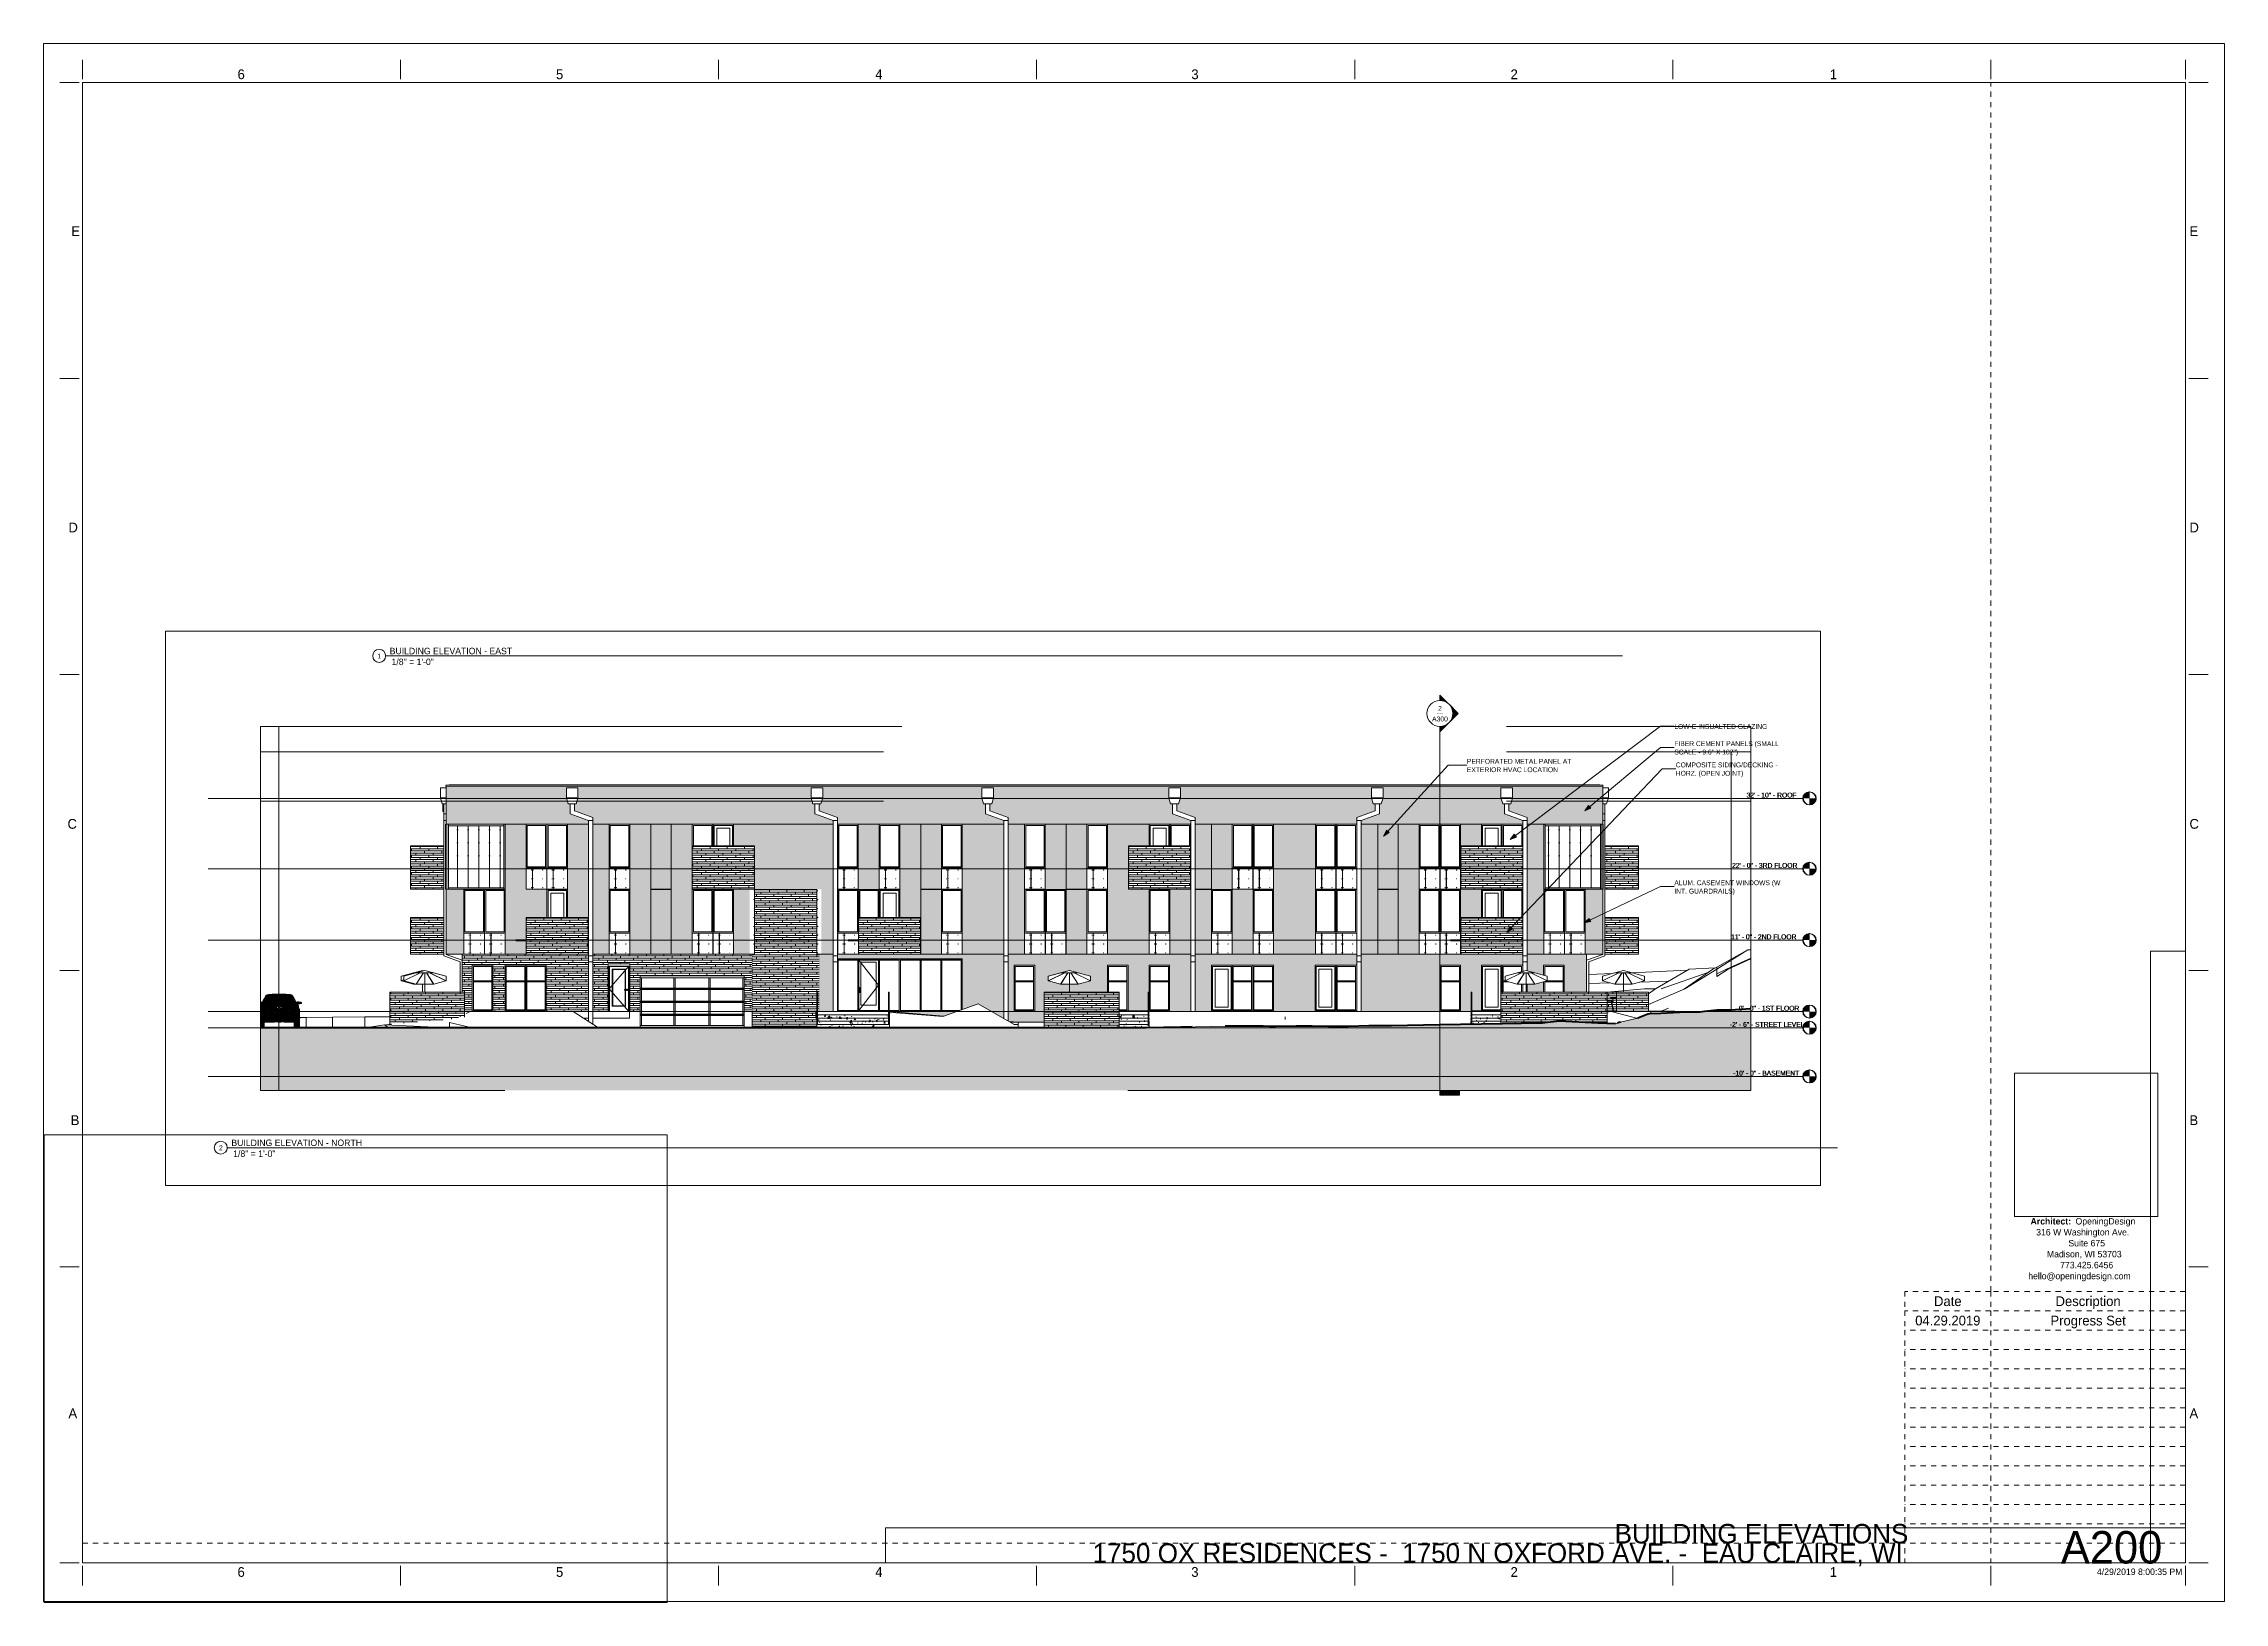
# Paper-space layout 'Layout1' of a CAD drawing. Header units: inches. Extents: x 0 to 42, y 0 to 30.
# The model-space entities are those that its viewports show. They can reach past a viewport. Long polylines and large blocks are cut down to what shows.
import ezdxf

# ---------------------------------------------------------------- set-up
doc = ezdxf.new("R2010")
doc.units = ezdxf.units.IN
doc.header["$MEASUREMENT"] = 0
for name, pattern in [('Aligning Line 1_8_', [0.25, 0.125, -0.125]), ('Dash 1_16_', [0.125, 0.0625, -0.0625]), ('Dot 1_32_', [0.03125, 0, -0.03125]), ('Grid Line 1_2_', [0.875, 0.5, -0.125, 0.125, -0.125]), ('Hidden 1_8_', [0.1875, 0.125, -0.0625])]:
    doc.linetypes.add(name, pattern=pattern)
for name, color, linetype, lineweight in [('0-2', 165, 'Continuous', 5), ('0-3', 10, 'Continuous', 5), ('0-4', 7, 'Continuous', 9), ('A-AREA', 32, 'Continuous', 70), ('A-DETL', 90, 'Continuous', 9), ('A-DETL-HDLN', 90, 'Hidden 1_8_', 9), ('A-DOOR', 31, 'Continuous', 13), ('A-DOOR-1', 31, 'Dash 1_16_', 9), ('A-DOOR-2', 31, 'Continuous', 9), ('A-DOOR-FRAM', 31, 'Continuous', 9), ('A-FLOR', 192, 'Continuous', 13), ('A-FLOR-1', 10, 'Continuous', 13), ('A-FLOR-HRAL', 11, 'Continuous', 9), ('A-FLOR-LEVL', 51, 'Continuous', 9), ('A-FLOR-LEVL-1', 51, 'Grid Line 1_2_', 9), ('A-FLOR-LEVL-2', 147, 'Continuous', 9), ('A-GENM', 5, 'Continuous', 9), ('A-GLAZ-CWMG', 51, 'Continuous', 9), ('A-WALL', 113, 'Continuous', 13), ('A-WALL-PATT-1', 111, 'Continuous', 9), ('C-BLDG-PADS-1', 7, 'Continuous', 9), ('C-TOPO', 7, 'Continuous', 9), ('C-TOPO-1', 250, 'Continuous', 50), ('G-ANNO-SCHD', 231, 'Continuous', 9), ('G-ANNO-SYMB', 111, 'Aligning Line 1_8_', 9), ('G-ANNO-SYMB-1', 147, 'Aligning Line 1_8_', 9), ('G-ANNO-SYMB-2', 111, 'Continuous', 9), ('G-ANNO-TEXT', 231, 'Continuous', 9), ('G-ANNO-TTLB', 6, 'Continuous', 9), ('G-ANNO-TTLB-MEDM', 33, 'Continuous', 20), ('G-IMPT', 8, 'Continuous', 9), ('L-SITE', 91, 'Continuous', 9), ('S-FNDN', 32, 'Continuous', 13), ('S-STRS', 31, 'Continuous', 9)]:
    doc.layers.add(name, color=color, linetype=linetype, lineweight=lineweight)
doc.layers.add('G-ANNO-NPLT', color=191, linetype='Continuous', plot=False)
doc.styles.add('Arial', font='arial.ttf', dxfattribs={"height": 9})
doc.styles.add('Century Gothic', font='ufonts.com_century-gothic.ttf', dxfattribs={"height": 9})
doc.styles.add('Century Gothic_1', font='ufonts.com_century-gothic.ttf', dxfattribs={"height": 0.125})
doc.styles.add('Century Gothic_2', font='ufonts.com_century-gothic.ttf', dxfattribs={"height": 0.1875})
doc.styles.add('Century Gothic_3', font='ufonts.com_century-gothic.ttf', dxfattribs={"height": 0.625})
doc.styles.add('Century Gothic_4', font='ufonts.com_century-gothic.ttf', dxfattribs={"height": 0.375})
doc.styles.add('Century Gothic_5', font='ufonts.com_century-gothic.ttf', dxfattribs={"height": 0.09375})
doc.styles.add('Century Gothic_B', font='GOTHICB.TTF', dxfattribs={"height": 0.125})
picture_1 = doc.add_image_def('image1.jpg', size_in_pixel=(95, 1663))
picture_2 = doc.add_image_def('image2.jpg', size_in_pixel=(3536, 95))
picture_3 = doc.add_image_def('image3.jpg', size_in_pixel=(939, 939))
pattern_1 = [(0, (7180.39, 108.3), (-38.4, 120.375), [0.392, -38.007]), (0, (7180.39, 108.7), (-38.4, 120.375), [0.392, -38.007]), (0, (7180.39, 124.66), (-38.4, 120.375), [0.392, -38.007]), (0, (7180.39, 125.05), (-38.4, 120.375), [0.392, -38.007]), (0, (7180.39, 141.02), (-38.4, 120.375), [0.392, -38.007]), (0, (7180.39, 141.41), (-38.4, 120.375), [0.392, -38.007]), (0, (7180.39, 157.38), (-38.4, 120.375), [0.392, -38.007]), (0, (7180.39, 157.77), (-38.4, 120.375), [0.392, -38.007]), (0, (7180.39, 173.73), (-38.4, 120.375), [0.392, -38.007]), (0, (7180.39, 174.12), (-38.4, 120.375), [0.392, -38.007]), (0, (7180.39, 190.09), (-38.4, 120.375), [0.392, -38.007]), (0, (7180.39, 190.48), (-38.4, 120.375), [0.392, -38.007]), (0, (7180.39, 206.45), (-38.4, 120.375), [0.392, -38.007]), (0, (7180.39, 206.84), (-38.4, 120.375), [0.392, -38.007]), (0, (7180.39, 222.8), (-38.4, 120.375), [0.392, -38.007]), (0, (7180.39, 223.2), (-38.4, 120.375), [0.392, -38.007]), (0, (7197.84, 108.3), (-38.4, 120.375), [0.392, -38.007]), (0, (7197.84, 108.7), (-38.4, 120.375), [0.392, -38.007]), (0, (7197.84, 124.66), (-38.4, 120.375), [0.392, -38.007]), (0, (7197.84, 125.05), (-38.4, 120.375), [0.392, -38.007]), (0, (7197.84, 141.02), (-38.4, 120.375), [0.392, -38.007]), (0, (7197.84, 141.41), (-38.4, 120.375), [0.392, -38.007]), (0, (7197.84, 157.38), (-38.4, 120.375), [0.392, -38.007]), (0, (7197.84, 157.77), (-38.4, 120.375), [0.392, -38.007]), (0, (7197.84, 173.73), (-38.4, 120.375), [0.392, -38.007]), (0, (7197.84, 174.12), (-38.4, 120.375), [0.392, -38.007]), (0, (7197.84, 190.09), (-38.4, 120.375), [0.392, -38.007]), (0, (7197.84, 190.48), (-38.4, 120.375), [0.392, -38.007]), (0, (7197.84, 206.45), (-38.4, 120.375), [0.392, -38.007]), (0, (7197.84, 206.84), (-38.4, 120.375), [0.392, -38.007]), (0, (7197.84, 222.8), (-38.4, 120.375), [0.392, -38.007]), (0, (7197.84, 223.2), (-38.4, 120.375), [0.392, -38.007]), (0, (7215.29, 108.3), (-38.4, 120.375), [0.392, -38.007]), (0, (7215.29, 108.7), (-38.4, 120.375), [0.392, -38.007]), (0, (7215.29, 124.66), (-38.4, 120.375), [0.392, -38.007]), (0, (7215.29, 125.05), (-38.4, 120.375), [0.392, -38.007]), (0, (7215.29, 141.02), (-38.4, 120.375), [0.392, -38.007]), (0, (7215.29, 141.41), (-38.4, 120.375), [0.392, -38.007]), (0, (7215.29, 157.38), (-38.4, 120.375), [0.392, -38.007]), (0, (7215.29, 157.77), (-38.4, 120.375), [0.392, -38.007]), (0, (7215.29, 173.73), (-38.4, 120.375), [0.392, -38.007]), (0, (7215.29, 174.12), (-38.4, 120.375), [0.392, -38.007]), (0, (7215.29, 190.09), (-38.4, 120.375), [0.392, -38.007]), (0, (7215.29, 190.48), (-38.4, 120.375), [0.392, -38.007]), (0, (7215.29, 206.45), (-38.4, 120.375), [0.392, -38.007]), (0, (7215.29, 206.84), (-38.4, 120.375), [0.392, -38.007]), (0, (7215.29, 222.8), (-38.4, 120.375), [0.392, -38.007]), (0, (7215.29, 223.2), (-38.4, 120.375), [0.392, -38.007]), (90, (7178.645, 105.75), (-38.4, 2e-15), [120, -0.375]), (90, (7179.02, 105.75), (-38.4, 2e-15), [120, -0.375]), (90, (7180.386, 108.304), (-38.4, 2e-15), [0.392, -119.982]), (90, (7180.386, 124.66), (-38.4, 2e-15), [0.392, -119.982]), (90, (7180.386, 141.018), (-38.4, 2e-15), [0.392, -119.982]), (90, (7180.386, 157.375), (-38.4, 2e-15), [0.392, -119.982]), (90, (7180.386, 173.732), (-38.4, 2e-15), [0.392, -119.982]), (90, (7180.386, 190.09), (-38.4, 2e-15), [0.393, -119.983]), (90, (7180.386, 206.447), (-38.4, 2e-15), [0.392, -119.982]), (90, (7180.386, 222.804), (-38.4, 2e-15), [0.392, -119.982]), (90, (7180.78, 108.304), (-38.4, 2e-15), [0.392, -119.982]), (90, (7180.78, 124.66), (-38.4, 2e-15), [0.392, -119.982]), (90, (7180.78, 141.018), (-38.4, 2e-15), [0.392, -119.982]), (90, (7180.78, 157.375), (-38.4, 2e-15), [0.392, -119.982]), (90, (7180.78, 173.732), (-38.4, 2e-15), [0.392, -119.982]), (90, (7180.78, 190.09), (-38.4, 2e-15), [0.393, -119.983]), (90, (7180.78, 206.447), (-38.4, 2e-15), [0.392, -119.982]), (90, (7180.78, 222.804), (-38.4, 2e-15), [0.392, -119.982]), (90, (7197.836, 108.304), (-38.4, 2e-15), [0.392, -119.982]), (90, (7197.836, 124.66), (-38.4, 2e-15), [0.392, -119.982]), (90, (7197.836, 141.018), (-38.4, 2e-15), [0.392, -119.982]), (90, (7197.836, 157.375), (-38.4, 2e-15), [0.392, -119.982]), (90, (7197.836, 173.732), (-38.4, 2e-15), [0.392, -119.982]), (90, (7197.836, 190.09), (-38.4, 2e-15), [0.393, -119.983]), (90, (7197.836, 206.447), (-38.4, 2e-15), [0.392, -119.982]), (90, (7197.836, 222.804), (-38.4, 2e-15), [0.392, -119.982]), (90, (7198.23, 108.304), (-38.4, 2e-15), [0.392, -119.982]), (90, (7198.23, 124.66), (-38.4, 2e-15), [0.392, -119.982]), (90, (7198.23, 141.018), (-38.4, 2e-15), [0.392, -119.982]), (90, (7198.23, 157.375), (-38.4, 2e-15), [0.392, -119.982]), (90, (7198.23, 173.732), (-38.4, 2e-15), [0.392, -119.982]), (90, (7198.23, 190.09), (-38.4, 2e-15), [0.393, -119.983]), (90, (7198.23, 206.447), (-38.4, 2e-15), [0.392, -119.982]), (90, (7198.23, 222.804), (-38.4, 2e-15), [0.392, -119.982]), (90, (7215.286, 108.304), (-38.4, 2e-15), [0.392, -119.982]), (90, (7215.286, 124.66), (-38.4, 2e-15), [0.392, -119.982]), (90, (7215.286, 141.018), (-38.4, 2e-15), [0.392, -119.982]), (90, (7215.286, 157.375), (-38.4, 2e-15), [0.392, -119.982]), (90, (7215.286, 173.732), (-38.4, 2e-15), [0.392, -119.982]), (90, (7215.286, 190.09), (-38.4, 2e-15), [0.393, -119.983]), (90, (7215.286, 206.447), (-38.4, 2e-15), [0.392, -119.982]), (90, (7215.286, 222.804), (-38.4, 2e-15), [0.392, -119.982]), (90, (7215.68, 108.304), (-38.4, 2e-15), [0.392, -119.982]), (90, (7215.68, 124.66), (-38.4, 2e-15), [0.392, -119.982]), (90, (7215.68, 141.018), (-38.4, 2e-15), [0.392, -119.982]), (90, (7215.68, 157.375), (-38.4, 2e-15), [0.392, -119.982]), (90, (7215.68, 173.732), (-38.4, 2e-15), [0.392, -119.982]), (90, (7215.68, 190.09), (-38.4, 2e-15), [0.393, -119.983]), (90, (7215.68, 206.447), (-38.4, 2e-15), [0.392, -119.982]), (90, (7215.68, 222.804), (-38.4, 2e-15), [0.392, -119.982]), (180, (7217.04, 105.38), (-38.4, 120.375), [38.025, -0.375]), (180, (7217.04, 105.75), (-38.4, 120.375), [38.025, -0.375])]
pattern_2 = [(0, (5640.7076, 264.8), (0, 4), []), (90, (5640.7076, 264.8), (-8, 8), [4, -28]), (90, (5656.7076, 268.8), (-8, 8), [4, -28])]
pattern_3 = [(0, (5333.5076, 132.8), (0, 4), []), (90, (5333.5076, 132.8), (-8, 8), [4, -28]), (90, (5349.5076, 136.8), (-8, 8), [4, -28])]
pattern_4 = [(0, (5947.9076, 132.8), (0, 4), []), (90, (5947.9076, 132.8), (-8, 8), [4, -28]), (90, (5963.9076, 136.8), (-8, 8), [4, -28])]
pattern_5 = [(0, (7061.5076, 132.8), (0, 4), []), (90, (7061.5076, 132.8), (-8, 8), [4, -28]), (90, (7077.5076, 136.8), (-8, 8), [4, -28])]
pattern_6 = [(0, (7061.5076, 264.8), (0, 4), []), (90, (7061.5076, 264.8), (-8, 8), [4, -28]), (90, (7077.5076, 268.8), (-8, 8), [4, -28])]
pattern_7 = [(0, (6447.1076, 264.8), (0, 4), []), (90, (6447.1076, 264.8), (-8, 8), [4, -28]), (90, (6463.1076, 268.8), (-8, 8), [4, -28])]
pattern_8 = [(49.781, (17203.422, 12.92), (27.542763, -2.39092), [2.867, -31.537]), (355.038, (17203.422, 12.92), (-5.32791, 28.66125), [2.304, -25.343]), (100.531, (17205.717, 12.722), (22.214947, 26.26965), [2.429, -26.723]), (45.962, (17203.42, 20.542), (40.98173, -6.30683), [4.303, -47.329]), (96.687, (17206.837, 20.016), (35.89096, 37.11785), [3.643, -40.078]), (351.251, (17203.42, 20.54), (35.89144, 37.11759), [3.455, -38.009]), (20.852, (17207.262, 18.637), (22.920947, -15.340956), [2.877, -31.649]), (326.206, (17207.262, 18.637), (9.34303, 27.63074), [2.298, -25.283]), (71.317, (17209.172, 17.358), (32.26478, 12.28913), [2.431, -26.737]), (37.286, (17203.422, 12.921), (0.467294, 12.684528), [1.264, -23.702, 1.264, -24.391, -25.367]), (37.286, (17203.422, 12.921), (0.467294, 12.684528), [-50.62, 1.264, -24.104]), (7.443, (17203.422, 12.921), (10.101368, 15.028153), [1.267, -13.4, 1.267, -23.191, -9.695]), (7.443, (17203.422, 12.921), (10.101368, 15.028153), [-39.124, 1.267, -8.428]), (327.701, (17194.859, 12.921), (20.498663, -0.85914), [1.264, -8.314, 1.264, -28.621, -39.656]), (327.701, (17194.859, 12.921), (20.498663, -0.85914), [-39.464, 1.264, -38.391]), (317.721, (17191.019, 12.921), (22.394505, 3.814535), [1.263, -11.173, 1.263, -18.558, -28.125]), (317.721, (17191.019, 12.921), (22.394505, 3.814535), [-32.257, 1.263, -26.862])]
pattern_9 = [(49.781, (17203.422, 14.49), (27.542763, -2.39092), [2.867, -31.537]), (355.038, (17203.422, 14.49), (-5.32791, 28.66125), [2.304, -25.343]), (100.531, (17205.717, 14.29), (22.214947, 26.26965), [2.429, -26.723]), (45.962, (17203.42, 22.11), (40.98173, -6.30683), [4.303, -47.329]), (96.687, (17206.837, 21.586), (35.89096, 37.11785), [3.643, -40.078]), (351.251, (17203.42, 22.11), (35.89144, 37.11759), [3.455, -38.009]), (20.852, (17207.262, 20.206), (22.920947, -15.340956), [2.877, -31.649]), (326.206, (17207.262, 20.206), (9.34303, 27.63074), [2.298, -25.283]), (71.317, (17209.172, 18.928), (32.26478, 12.28913), [2.431, -26.737]), (37.286, (17203.422, 14.49), (0.467294, 12.684528), [1.264, -23.702, 1.264, -24.391, -25.367]), (37.286, (17203.422, 14.49), (0.467294, 12.684528), [-50.62, 1.264, -24.104]), (7.443, (17203.422, 14.49), (10.101368, 15.028153), [1.267, -13.4, 1.267, -23.191, -9.695]), (7.443, (17203.422, 14.49), (10.101368, 15.028153), [-39.124, 1.267, -8.428]), (327.701, (17194.859, 14.49), (20.498663, -0.85914), [1.264, -8.314, 1.264, -28.621, -39.656]), (327.701, (17194.859, 14.49), (20.498663, -0.85914), [-39.464, 1.264, -38.391]), (317.721, (17191.019, 14.49), (22.394505, 3.814535), [1.263, -11.173, 1.263, -18.558, -28.125]), (317.721, (17191.019, 14.49), (22.394505, 3.814535), [-32.257, 1.263, -26.862])]
pattern_10 = [(49.781, (17203.422, 16.06), (27.542763, -2.39092), [2.867, -31.537]), (355.038, (17203.422, 16.06), (-5.32791, 28.66125), [2.304, -25.343]), (100.531, (17205.717, 15.86), (22.214947, 26.26965), [2.429, -26.723]), (45.962, (17203.42, 23.68), (40.98173, -6.30683), [4.303, -47.329]), (96.687, (17206.837, 23.155), (35.89096, 37.11785), [3.643, -40.078]), (351.251, (17203.42, 23.68), (35.89144, 37.11759), [3.455, -38.009]), (20.852, (17207.262, 21.775), (22.920947, -15.340956), [2.877, -31.649]), (326.206, (17207.262, 21.775), (9.34303, 27.63074), [2.298, -25.283]), (71.317, (17209.172, 20.497), (32.26478, 12.28913), [2.431, -26.737]), (37.286, (17203.422, 16.06), (0.467294, 12.684528), [1.264, -23.702, 1.264, -24.391, -25.367]), (37.286, (17203.422, 16.06), (0.467294, 12.684528), [-50.62, 1.264, -24.104]), (7.443, (17203.422, 16.06), (10.101368, 15.028153), [1.267, -13.4, 1.267, -23.191, -9.695]), (7.443, (17203.422, 16.06), (10.101368, 15.028153), [-39.124, 1.267, -8.428]), (327.701, (17194.859, 16.06), (20.498663, -0.85914), [1.264, -8.314, 1.264, -28.621, -39.656]), (327.701, (17194.859, 16.06), (20.498663, -0.85914), [-39.464, 1.264, -38.391]), (317.721, (17191.019, 16.06), (22.394505, 3.814535), [1.263, -11.173, 1.263, -18.558, -28.125]), (317.721, (17191.019, 16.06), (22.394505, 3.814535), [-32.257, 1.263, -26.862])]
pattern_11 = [(0, (6314.8326, -29.2), (0, 4), []), (90, (6314.8326, -29.2), (-8, 8), [4, -28]), (90, (6330.8326, -25.2), (-8, 8), [4, -28])]
pattern_12 = [(0, (7236.4326, 0.8), (0, 4), []), (90, (7236.4326, 0.8), (-8, 8), [4, -28]), (90, (7252.4326, 4.8), (-8, 8), [4, -28])]
pattern_13 = [(0, (4970.8326, 0.8), (0, 4), []), (90, (4970.8326, 0.8), (-8, 8), [4, -28]), (90, (4986.8326, 4.8), (-8, 8), [4, -28])]

psp = doc.layouts.get("Layout1")

# ---------------------------------------------------------------- texts
at = {"layer": 'G-ANNO-SCHD', "color": 147, "char_height": 0.1875, "attachment_point": 2, "line_spacing_factor": 0.984502, "style": 'Century Gothic_2'}
for s, insert, width in [('Date', (36.663, 5.893), 0.73997), ('Description', (39.365, 5.893), 1.66316), ('04.29.2019', (36.663, 5.52), 1.54101), ('Progress Set', (39.365, 5.52), 1.75478)]:
    psp.add_mtext(s, dxfattribs=dict(at, insert=insert, width=width))
at = {"layer": 'G-ANNO-TTLB', "attachment_point": 1}
for s, insert, char_height, width, style in [('1', (6.417, 18.268), 0.0937, 0.08837, 'Century Gothic_5'), ('BUILDING ELEVATION - EAST', (6.654, 18.381), 0.125, 2.7775, 'Century Gothic_1'), (' 1/8" = 1\'-0"', (6.644, 18.172), 0.125, 1.111, 'Century Gothic_1'), ('BUILDING ELEVATION - NORTH', (3.605, 8.912), 0.125, 3.02684, 'Century Gothic_1'), ('2', (3.367, 8.798), 0.0937, 0.08837, 'Century Gothic_5'), (' 1/8" = 1\'-0"', (3.594, 8.702), 0.125, 1.111, 'Century Gothic_1'), ('BUILDING ELEVATIONS', (30.246, 1.51), 0.375, 6.60919, 'Century Gothic_4'), ('1750 OX RESIDENCES -  1750 N OXFORD AVE. -  EAU CLAIRE, WI', (20.191, 1.136), 0.375, 18.79547, 'Century Gothic_4')]:
    psp.add_mtext(s, dxfattribs=dict(at, insert=insert, char_height=char_height, width=width, style=style))

msp = doc.modelspace()

# ---------------------------------------------------------------- texts
at = {"layer": 'A-FLOR-LEVL', "char_height": 9, "attachment_point": 1, "style": 'Century Gothic'}
for s, insert, width in [('32\' - 10" - ROOF', (7476.817, 404.551), 112.716), ('22\' - 0" - 3RD FLOOR', (7450.058, 274.551), 145.137), ('11\' - 0" - 2ND FLOOR', (7448.319, 142.551), 147.258), ('0\' - 0" - 1ST FLOOR', (7462.568, 10.551), 129.987), ('-2\' - 6" - STREET LEVEL', (7445.825, -19.449), 150.288), ('-10\' - 0" - BASEMENT', (7452.061, -109.449), 142.713)]:
    msp.add_mtext(s, dxfattribs=dict(at, insert=insert, width=width))
at = {"layer": 'G-ANNO-SYMB-2', "char_height": 9, "attachment_point": 1}
for s, insert, width, style in [('2', (6906.908, 564.862), 8.484, 'Arial'), ('---', (6904.257, 556.355), 15.453, 'Century Gothic'), ('A300', (6895.664, 545.225), 35.754, 'Arial')]:
    msp.add_mtext(s, dxfattribs=dict(at, insert=insert, width=width, style=style))
at = {"layer": 'G-ANNO-TEXT', "char_height": 9, "attachment_point": 1, "style": 'Century Gothic'}
for s, insert, width in [('LOW-E INSUALTED GLAZING', (7343.634, 531.239), 204.222), ('FIBER CEMENT PANELS (SMALL', (7343.634, 499.604), 221.19), ('SCALE - 9.6" X 102")', (7343.634, 484.104), 139.986), ('PERFORATED METAL PANEL AT', (6960.06, 466.962), 220.584), ('COMPOSITE SIDING/DECKING -', (7346.32, 460.336), 232.704), ('EXTERIOR HVAC LOCATION', (6960.06, 451.462), 202.707), ('HORZ. (OPEN JOINT)', (7346.32, 444.836), 149.682), ('ALUM. CASEMENT WINDOWS (W', (7343.634, 242.504), 239.673), ('INT. GUARDRAILS)', (7343.634, 227.004), 132.108)]:
    msp.add_mtext(s, dxfattribs=dict(at, insert=insert, width=width))

# ---------------------------------------------------------------- blocks, each defined once
blk = doc.blocks.new('OD Title Block - 30x42 - CDs - one-598439-BUILDING ELEVATIONS')
at = {"layer": 'G-ANNO-TTLB'}
for p, q in [((-0.01, 30.014), (41.99, 30.014)), ((-0.01, 0.014), (-0.01, 30.014)), ((41.99, 0.014), (41.99, 30.014)), ((-0.01, 0.014), (41.99, 0.014))]:
    blk.add_line(p, q, dxfattribs=at)
at = {"layer": 'G-ANNO-TTLB', "linetype": 'Dot 1_32_', "lineweight": 13}
for p, q in [((37.49, 5.989), (37.49, 29.264)), ((0.74, 1.137), (35.905, 1.137))]:
    blk.add_line(p, q, dxfattribs=at)
at = {"layer": 'G-ANNO-TTLB-MEDM'}
for p, q in [((0.74, 29.326), (0.74, 29.701)), ((6.865, 29.326), (6.865, 29.701)), ((12.99, 29.326), (12.99, 29.701)), ((19.115, 29.326), (19.115, 29.701)), ((25.24, 29.326), (25.24, 29.701)), ((31.365, 29.326), (31.365, 29.701)), ((37.49, 29.326), (37.49, 29.701)), ((41.24, 29.326), (41.24, 29.701)), ((0.677, 29.264), (0.302, 29.264)), ((0.74, 29.264), (41.24, 29.264)), ((0.74, 29.264), (0.74, 0.764)), ((41.24, 29.264), (41.24, 0.764)), ((41.302, 29.264), (41.677, 29.264)), ((0.677, 23.564), (0.302, 23.564)), ((41.302, 23.564), (41.677, 23.564)), ((0.677, 17.864), (0.302, 17.864)), ((41.302, 17.864), (41.677, 17.864)), ((0.677, 12.164), (0.302, 12.164)), ((41.302, 12.164), (41.677, 12.164)), ((0.677, 6.464), (0.302, 6.464)), ((41.302, 6.464), (41.677, 6.464)), ((0.677, 0.764), (0.302, 0.764)), ((0.74, 0.764), (41.24, 0.764)), ((0.74, 0.701), (0.74, 0.326)), ((6.865, 0.701), (6.865, 0.326)), ((12.99, 0.701), (12.99, 0.326)), ((19.115, 0.701), (19.115, 0.326)), ((25.24, 0.701), (25.24, 0.326)), ((31.365, 0.701), (31.365, 0.326)), ((37.49, 0.701), (37.49, 0.326)), ((41.24, 0.701), (41.24, 0.326)), ((41.302, 0.764), (41.677, 0.764))]:
    blk.add_line(p, q, dxfattribs=at)
at = {"layer": 'G-ANNO-TTLB', "attachment_point": 1}
for s, insert, char_height, width, style in [('6', (3.725, 29.517), 0.188, 0.17675, 'Century Gothic_2'), ('5', (9.858, 29.517), 0.188, 0.17675, 'Century Gothic_2'), ('4', (16.007, 29.517), 0.188, 0.17675, 'Century Gothic_2'), ('3', (22.094, 29.517), 0.188, 0.17675, 'Century Gothic_2'), ('2', (28.242, 29.517), 0.188, 0.17675, 'Century Gothic_2'), ('1', (34.391, 29.517), 0.188, 0.17675, 'Century Gothic_2'), ('E', (0.523, 26.497), 0.188, 0.17044, 'Century Gothic_2'), ('E', (41.317, 26.497), 0.188, 0.17044, 'Century Gothic_2'), ('D', (0.468, 20.791), 0.188, 0.23672, 'Century Gothic_2'), ('D', (41.317, 20.791), 0.188, 0.23672, 'Century Gothic_2'), ('C', (0.45, 15.084), 0.188, 0.25881, 'Century Gothic_2'), ('C', (41.317, 15.084), 0.188, 0.25881, 'Century Gothic_2'), ('B', (0.512, 9.378), 0.188, 0.18306, 'Century Gothic_2'), ('B', (41.317, 9.378), 0.188, 0.18306, 'Century Gothic_2'), ('Architect:', (38.256, 7.401), 0.125, 0.99422, 'Century Gothic_B'), ('316 W Washington Ave.', (38.365, 7.19), 0.125, 2.40191, 'Century Gothic_1'), (' OpeningDesign', (39.076, 7.401), 0.125, 1.67281, 'Century Gothic_1'), ('Madison, WI 53703', (38.571, 6.768), 0.125, 1.90006, 'Century Gothic_1'), ('Suite 675', (38.985, 6.979), 0.125, 0.89953, 'Century Gothic_1'), ('hello@openingdesign.com', (38.212, 6.346), 0.125, 2.77119, 'Century Gothic_1'), ('773.425.6456', (38.826, 6.557), 0.125, 1.28144, 'Century Gothic_1'), ('A', (0.468, 3.734), 0.188, 0.23672, 'Century Gothic_2'), ('A', (41.317, 3.734), 0.188, 0.23672, 'Century Gothic_2'), ('6', (3.724, 0.679), 0.188, 0.17675, 'Century Gothic_2'), ('5', (9.858, 0.679), 0.188, 0.17675, 'Century Gothic_2'), ('4', (16.007, 0.679), 0.188, 0.17675, 'Century Gothic_2'), ('3', (22.093, 0.679), 0.188, 0.17675, 'Century Gothic_2'), ('2', (28.242, 0.679), 0.188, 0.17675, 'Century Gothic_2'), ('1', (34.39, 0.679), 0.188, 0.17675, 'Century Gothic_2')]:
    blk.add_mtext(s, dxfattribs=dict(at, insert=insert, char_height=char_height, width=width, style=style))
at = {"layer": 'G-ANNO-TTLB'}
image = blk.add_image(picture_1, insert=(40.567, 0.764), size_in_units=(0.673, 11.775), dxfattribs=at)
image.dxf.flags = 7
image = blk.add_image(picture_3, insert=(37.946, 7.429), size_in_units=(2.763, 2.763), dxfattribs=at)
image.dxf.flags = 7
image = blk.add_image(picture_2, insert=(16.203, 0.764), size_in_units=(25.037, 0.673), dxfattribs=at)
image.dxf.flags = 7
blk = doc.blocks.new('Viewport - All On-568496-BUILDING ELEVATIONS')
at = {"layer": 'G-ANNO-TTLB'}
for start, end in [(360, 180), (180, 360)]:
    blk.add_arc((-0.125, 0), 0.125, start, end, dxfattribs=at)
blk = doc.blocks.new('Level - Level Head - Circle-V49-BUILDING ELEVATION - NORTH')
at = {"layer": 'A-FLOR-LEVL'}
h = blk.add_hatch(color=256, dxfattribs=at)
edge = h.paths.add_edge_path(flags=0)
edge.add_line((-9597.49, 0), (-9609.49, 0))
edge.add_arc((-9597.49, 0), 12, 90, 180, ccw=False)
edge.add_line((-9597.49, 12), (-9597.49, 0))
h = blk.add_hatch(color=256, dxfattribs=at)
edge = h.paths.add_edge_path(flags=0)
edge.add_line((-9597.49, -12), (-9597.49, 0))
edge.add_line((-9597.49, 0), (-9585.49, 0))
edge.add_arc((-9597.49, 0), 12, 270, 360, ccw=False)
at = {"layer": 'A-FLOR-LEVL-2'}
blk.add_circle((-9597.49, 0), 12, dxfattribs=at)
blk = doc.blocks.new('CTR - 2nd Phase_rvt-2-BUILDING ELEVATION - NORTH')
at = {"layer": 'A-FLOR-1'}
for p, q in [((-12124.589, 370), (-12124.589, 384.104)), ((-12122.564, 370), (-12124.589, 370)), ((-9895.264, 0.5), (-9846.749, 0.5)), ((-9846.749, 0.5), (-9846.749, -0.131))]:
    blk.add_line(p, q, dxfattribs=at)
at = {"layer": 'A-FLOR-LEVL-1'}
for p, q in [((-12558.481, 394), (-9609.49, 394)), ((-12558.481, 264), (-9609.49, 264)), ((-12558.481, 132), (-9609.49, 132)), ((-12558.481, 0), (-9609.49, 0)), ((-12558.481, -30), (-9609.49, -30)), ((-12558.481, -120), (-9609.49, -120))]:
    blk.add_line(p, q, dxfattribs=at)
at = {"layer": 'G-ANNO-SYMB-1'}
for p, q in [((-12461.793, 526.953), (-9706.161, 526.953)), ((-12461.793, 388.592), (-9706.161, 388.592))]:
    blk.add_line(p, q, dxfattribs=at)
at = {"layer": '0-2'}
for p in [(0, 394), (0, 264), (0, 132), (0, 0), (0, -30), (0, -120)]:
    blk.add_blockref('Level - Level Head - Circle-V49-BUILDING ELEVATION - NORTH', p, dxfattribs=at)
at = {"layer": 'A-FLOR-LEVL', "char_height": 9, "attachment_point": 1, "style": 'Century Gothic'}
for s, insert, width in [('32\' - 10" - ROOF', (-9713.855, 404.551), 112.716), ('22\' - 0" - 3RD FLOOR', (-9740.614, 274.551), 145.137), ('11\' - 0" - 2ND FLOOR', (-9742.352, 142.551), 147.258), ('0\' - 0" - 1ST FLOOR', (-9728.104, 10.551), 129.987), ('-2\' - 6" - STREET LEVEL', (-9744.847, -19.449), 150.288), ('-10\' - 0" - BASEMENT', (-9738.611, -109.449), 142.713)]:
    blk.add_mtext(s, dxfattribs=dict(at, insert=insert, width=width))
blk = doc.blocks.new('Land_Rover_Evoque_-_SUV_Car_Vehicle_Automobile_13067 - Land Rover EVOQUE_dwg-1230547-BUILDING ELEVATION - NORTH')
at = {"layer": 'A-GENM'}
for p, q in [((-12440.145, 31.833), (-12435.298, 32.068)), ((-12435.31, 32.065), (-12440.145, 31.833)), ((-12435.298, 32.068), (-12440.143, 31.835)), ((-12440.128, 31.792), (-12435.31, 32.065)), ((-12440.128, 31.792), (-12435.317, 32.024)), ((-12440.092, 31.713), (-12435.317, 32.024)), ((-12440.092, 31.713), (-12435.314, 31.945)), ((-12440.046, 31.595), (-12435.314, 31.945)), ((-12435.317, 32.024), (-12430.955, 32.141)), ((-12435.31, 32.065), (-12435.317, 32.024)), ((-12435.317, 32.024), (-12435.314, 31.945)), ((-12435.314, 31.945), (-12430.955, 32.141)), ((-12435.314, 31.945), (-12430.958, 32.061)), ((-12435.314, 31.945), (-12435.293, 31.827)), ((-12435.31, 32.065), (-12430.948, 32.182)), ((-12435.31, 32.065), (-12430.955, 32.141)), ((-12435.31, 32.065), (-12435.298, 32.068)), ((-12435.298, 32.068), (-12430.941, 32.184)), ((-12430.948, 32.182), (-12435.298, 32.068)), ((-12435.293, 31.827), (-12430.958, 32.061)), ((-12435.293, 31.827), (-12430.951, 31.943)), ((-12435.261, 31.708), (-12430.951, 31.943)), ((-12430.958, 32.061), (-12427.14, 32.181)), ((-12430.958, 32.061), (-12430.955, 32.141)), ((-12430.958, 32.061), (-12427.143, 32.101)), ((-12430.951, 31.943), (-12430.958, 32.061)), ((-12430.955, 32.141), (-12430.948, 32.182)), ((-12430.955, 32.141), (-12427.14, 32.181)), ((-12430.951, 31.943), (-12427.143, 32.101)), ((-12430.951, 31.943), (-12427.146, 32.021)), ((-12430.939, 31.825), (-12430.951, 31.943)), ((-12430.948, 32.182), (-12427.138, 32.221)), ((-12430.948, 32.182), (-12430.941, 32.184)), ((-12430.948, 32.182), (-12427.14, 32.181)), ((-12430.941, 32.184), (-12427.136, 32.224)), ((-12430.941, 32.184), (-12427.138, 32.221)), ((-12430.939, 31.825), (-12427.146, 32.021)), ((-12427.146, 32.021), (-12427.149, 31.864)), ((-12427.143, 32.101), (-12427.146, 32.021)), ((-12427.146, 32.021), (-12423.341, 31.945)), ((-12427.146, 32.021), (-12423.358, 31.827)), ((-12427.14, 32.181), (-12427.143, 32.101)), ((-12427.143, 32.101), (-12423.328, 32.063)), ((-12427.143, 32.101), (-12423.341, 31.945)), ((-12427.138, 32.221), (-12427.14, 32.181)), ((-12427.14, 32.181), (-12423.328, 32.184)), ((-12427.14, 32.181), (-12423.325, 32.143)), ((-12427.14, 32.181), (-12423.328, 32.063)), ((-12427.136, 32.224), (-12427.138, 32.221)), ((-12427.138, 32.221), (-12423.331, 32.187)), ((-12427.138, 32.221), (-12423.328, 32.184)), ((-12427.136, 32.224), (-12423.331, 32.187)), ((-12423.341, 31.945), (-12423.358, 31.827)), ((-12423.328, 32.063), (-12423.341, 31.945)), ((-12423.341, 31.945), (-12418.999, 31.831)), ((-12423.341, 31.945), (-12419.035, 31.713)), ((-12423.331, 32.187), (-12418.975, 32.072)), ((-12423.331, 32.187), (-12423.328, 32.184)), ((-12423.328, 32.184), (-12423.325, 32.143)), ((-12423.328, 32.184), (-12418.975, 32.072)), ((-12423.328, 32.184), (-12418.968, 32.069)), ((-12423.325, 32.143), (-12423.328, 32.063)), ((-12423.328, 32.063), (-12418.972, 31.949)), ((-12423.328, 32.063), (-12418.999, 31.831)), ((-12423.325, 32.143), (-12418.968, 32.069)), ((-12423.325, 32.143), (-12418.965, 32.029)), ((-12423.325, 32.143), (-12418.972, 31.949)), ((-12418.972, 31.949), (-12418.999, 31.831)), ((-12418.975, 32.072), (-12414.131, 31.842)), ((-12418.975, 32.072), (-12418.968, 32.069)), ((-12418.975, 32.072), (-12414.134, 31.84)), ((-12418.965, 32.029), (-12418.972, 31.949)), ((-12418.972, 31.949), (-12414.196, 31.72)), ((-12418.972, 31.949), (-12414.247, 31.601)), ((-12418.968, 32.069), (-12418.965, 32.029)), ((-12418.968, 32.069), (-12414.155, 31.799)), ((-12418.968, 32.069), (-12414.134, 31.84)), ((-12418.965, 32.029), (-12414.155, 31.799)), ((-12418.965, 32.029), (-12414.196, 31.72)), ((-12447.158, 31.177), (-12444.09, 31.526)), ((-12444.083, 31.486), (-12447.158, 31.177)), ((-12444.09, 31.526), (-12447.156, 31.179)), ((-12447.122, 31.137), (-12444.083, 31.486)), ((-12447.122, 31.137), (-12444.055, 31.445)), ((-12444.009, 31.404), (-12447.122, 31.137)), ((-12447.066, 31.057), (-12444.009, 31.404)), ((-12440.143, 31.835), (-12444.09, 31.526)), ((-12444.083, 31.486), (-12444.09, 31.526)), ((-12444.083, 31.486), (-12440.145, 31.833)), ((-12444.055, 31.445), (-12444.083, 31.486)), ((-12444.055, 31.445), (-12440.145, 31.833)), ((-12444.055, 31.445), (-12440.128, 31.792)), ((-12444.009, 31.404), (-12444.055, 31.445)), ((-12444.009, 31.404), (-12440.128, 31.792)), ((-12444.009, 31.404), (-12440.092, 31.713)), ((-12443.943, 31.287), (-12444.009, 31.404)), ((-12443.943, 31.287), (-12440.092, 31.713)), ((-12443.943, 31.287), (-12440.046, 31.595)), ((-12443.869, 31.169), (-12440.046, 31.595)), ((-12443.869, 31.169), (-12439.981, 31.477)), ((-12443.785, 31.012), (-12439.981, 31.477)), ((-12440.145, 31.833), (-12440.143, 31.835)), ((-12440.128, 31.792), (-12440.145, 31.833)), ((-12440.128, 31.792), (-12440.092, 31.713)), ((-12440.092, 31.713), (-12440.046, 31.595)), ((-12440.046, 31.595), (-12435.293, 31.827)), ((-12440.046, 31.595), (-12439.981, 31.477)), ((-12439.981, 31.477), (-12435.293, 31.827)), ((-12439.981, 31.477), (-12435.261, 31.708)), ((-12439.981, 31.477), (-12439.926, 31.321)), ((-12439.926, 31.321), (-12435.261, 31.708)), ((-12439.926, 31.321), (-12435.225, 31.552)), ((-12439.85, 31.203), (-12435.225, 31.552)), ((-12439.85, 31.203), (-12435.184, 31.396)), ((-12439.766, 31.008), (-12435.184, 31.396)), ((-12439.294, 31.604), (-12436.889, 31.722)), ((-12433.692, 31.795), (-12436.889, 31.722)), ((-12435.293, 31.827), (-12435.261, 31.708)), ((-12435.261, 31.708), (-12430.939, 31.825)), ((-12435.261, 31.708), (-12435.225, 31.552)), ((-12435.225, 31.552), (-12430.939, 31.825)), ((-12435.225, 31.552), (-12430.927, 31.669)), ((-12435.225, 31.552), (-12435.184, 31.396)), ((-12435.184, 31.396), (-12430.927, 31.669)), ((-12435.184, 31.396), (-12430.91, 31.512)), ((-12435.13, 31.201), (-12435.184, 31.396)), ((-12435.13, 31.201), (-12430.91, 31.512)), ((-12430.939, 31.825), (-12427.149, 31.864)), ((-12430.939, 31.825), (-12430.927, 31.669)), ((-12427.149, 31.864), (-12430.927, 31.669)), ((-12430.927, 31.669), (-12427.151, 31.708)), ((-12430.927, 31.669), (-12427.153, 31.552)), ((-12430.927, 31.669), (-12430.91, 31.512)), ((-12427.153, 31.552), (-12430.91, 31.512)), ((-12430.91, 31.512), (-12430.884, 31.318)), ((-12427.153, 31.552), (-12430.884, 31.318)), ((-12427.153, 31.552), (-12427.156, 31.357)), ((-12427.151, 31.708), (-12427.153, 31.552)), ((-12427.153, 31.552), (-12423.375, 31.671)), ((-12427.153, 31.552), (-12423.428, 31.32)), ((-12427.153, 31.552), (-12423.397, 31.514)), ((-12427.149, 31.864), (-12427.151, 31.708)), ((-12427.151, 31.708), (-12423.375, 31.671)), ((-12427.149, 31.864), (-12423.358, 31.827)), ((-12427.149, 31.864), (-12423.375, 31.671)), ((-12423.428, 31.32), (-12423.397, 31.514)), ((-12423.375, 31.671), (-12423.397, 31.514)), ((-12419.123, 31.4), (-12423.397, 31.514)), ((-12419.183, 31.206), (-12423.397, 31.514)), ((-12423.358, 31.827), (-12423.375, 31.671)), ((-12419.077, 31.556), (-12423.375, 31.671)), ((-12423.375, 31.671), (-12419.123, 31.4)), ((-12419.035, 31.713), (-12423.358, 31.827)), ((-12423.358, 31.827), (-12419.077, 31.556)), ((-12417.385, 31.727), (-12420.589, 31.799)), ((-12419.123, 31.4), (-12419.183, 31.206)), ((-12419.077, 31.556), (-12419.123, 31.4)), ((-12414.458, 31.209), (-12419.123, 31.4)), ((-12419.123, 31.4), (-12414.547, 31.015)), ((-12419.035, 31.713), (-12419.077, 31.556)), ((-12419.077, 31.556), (-12414.378, 31.327)), ((-12419.077, 31.556), (-12414.458, 31.209)), ((-12418.999, 31.831), (-12419.035, 31.713)), ((-12419.035, 31.713), (-12414.317, 31.483)), ((-12419.035, 31.713), (-12414.378, 31.327)), ((-12418.999, 31.831), (-12414.247, 31.601)), ((-12418.999, 31.831), (-12414.317, 31.483)), ((-12414.984, 31.611), (-12417.385, 31.727)), ((-12414.317, 31.483), (-12414.378, 31.327)), ((-12414.247, 31.601), (-12414.317, 31.483)), ((-12414.317, 31.483), (-12410.431, 31.177)), ((-12414.317, 31.483), (-12410.52, 31.021)), ((-12414.196, 31.72), (-12414.247, 31.601)), ((-12414.247, 31.601), (-12410.431, 31.177)), ((-12414.247, 31.601), (-12410.351, 31.295)), ((-12414.155, 31.799), (-12414.196, 31.72)), ((-12414.196, 31.72), (-12410.351, 31.295)), ((-12414.196, 31.72), (-12410.281, 31.413)), ((-12414.155, 31.799), (-12414.134, 31.84)), ((-12414.155, 31.799), (-12410.231, 31.454)), ((-12414.155, 31.799), (-12410.281, 31.413)), ((-12414.134, 31.84), (-12414.131, 31.842)), ((-12414.134, 31.84), (-12410.199, 31.495)), ((-12414.134, 31.84), (-12410.231, 31.454)), ((-12410.187, 31.535), (-12414.131, 31.842)), ((-12414.131, 31.842), (-12410.199, 31.495)), ((-12410.351, 31.295), (-12410.281, 31.413)), ((-12410.231, 31.454), (-12410.281, 31.413)), ((-12410.281, 31.413), (-12407.165, 31.147)), ((-12410.281, 31.413), (-12407.226, 31.068)), ((-12410.199, 31.495), (-12410.231, 31.454)), ((-12410.231, 31.454), (-12407.165, 31.147)), ((-12410.187, 31.535), (-12410.199, 31.495)), ((-12410.199, 31.495), (-12407.125, 31.187)), ((-12410.199, 31.495), (-12407.165, 31.147)), ((-12410.187, 31.535), (-12407.123, 31.19)), ((-12410.187, 31.535), (-12407.125, 31.187)), ((-12447.158, 31.177), (-12449.694, 30.637)), ((-12447.122, 31.137), (-12449.694, 30.637)), ((-12447.156, 31.179), (-12449.692, 30.677)), ((-12447.158, 31.177), (-12449.692, 30.677)), ((-12447.122, 31.137), (-12449.658, 30.595)), ((-12447.066, 31.057), (-12449.658, 30.595)), ((-12447.01, 30.978), (-12449.658, 30.595)), ((-12447.01, 30.978), (-12449.621, 30.517)), ((-12447.01, 30.978), (-12449.565, 30.437)), ((-12446.945, 30.86), (-12449.565, 30.437)), ((-12447.159, 30.831), (-12447.158, 31.177)), ((-12447.122, 31.137), (-12447.158, 31.177)), ((-12447.158, 31.177), (-12447.122, 31.137)), ((-12446.236, 30.951), (-12447.156, 30.836)), ((-12447.066, 31.057), (-12447.122, 31.137)), ((-12447.122, 31.137), (-12447.066, 31.057)), ((-12443.943, 31.287), (-12447.066, 31.057)), ((-12447.01, 30.978), (-12447.066, 31.057)), ((-12447.066, 31.057), (-12447.01, 30.978)), ((-12443.943, 31.287), (-12447.01, 30.978)), ((-12446.945, 30.86), (-12447.01, 30.978)), ((-12447.01, 30.978), (-12446.945, 30.86)), ((-12446.945, 30.86), (-12443.943, 31.287)), ((-12443.869, 31.169), (-12446.945, 30.86)), ((-12446.86, 30.704), (-12446.945, 30.86)), ((-12446.945, 30.86), (-12446.86, 30.704)), ((-12446.86, 30.704), (-12443.869, 31.169)), ((-12443.785, 31.012), (-12446.86, 30.704)), ((-12446.766, 30.586), (-12443.785, 31.012)), ((-12446.766, 30.586), (-12443.69, 30.895)), ((-12446.248, 30.949), (-12446.23, 30.947)), ((-12446.248, 30.949), (-12446.248, 30.712)), ((-12446.214, 30.801), (-12446.215, 30.877)), ((-12443.869, 31.169), (-12443.943, 31.287)), ((-12443.785, 31.012), (-12443.869, 31.169)), ((-12443.785, 31.012), (-12439.926, 31.321)), ((-12443.69, 30.895), (-12443.785, 31.012)), ((-12443.69, 30.895), (-12439.926, 31.321)), ((-12443.69, 30.895), (-12439.85, 31.203)), ((-12439.766, 31.008), (-12443.69, 30.895)), ((-12443.586, 30.7), (-12443.69, 30.895)), ((-12439.766, 31.008), (-12443.586, 30.7)), ((-12439.766, 31.008), (-12443.453, 30.544)), ((-12439.662, 30.813), (-12443.453, 30.544)), ((-12439.662, 30.813), (-12443.321, 30.349)), ((-12439.926, 31.321), (-12439.85, 31.203)), ((-12439.766, 31.008), (-12439.85, 31.203)), ((-12435.13, 31.201), (-12439.766, 31.008)), ((-12439.662, 30.813), (-12439.766, 31.008)), ((-12439.662, 30.813), (-12435.13, 31.201)), ((-12435.068, 31.045), (-12439.662, 30.813)), ((-12439.558, 30.619), (-12439.662, 30.813)), ((-12439.558, 30.619), (-12435.068, 31.045)), ((-12435.004, 30.812), (-12439.558, 30.619)), ((-12439.445, 30.386), (-12435.004, 30.812)), ((-12435.13, 31.201), (-12430.884, 31.318)), ((-12435.068, 31.045), (-12435.13, 31.201)), ((-12435.068, 31.045), (-12430.884, 31.318)), ((-12435.068, 31.045), (-12430.855, 31.123)), ((-12435.004, 30.812), (-12435.068, 31.045)), ((-12435.004, 30.812), (-12430.855, 31.123)), ((-12435.004, 30.812), (-12430.824, 30.928)), ((-12434.934, 30.579), (-12435.004, 30.812)), ((-12434.934, 30.579), (-12430.824, 30.928)), ((-12427.156, 31.357), (-12430.884, 31.318)), ((-12430.884, 31.318), (-12430.855, 31.123)), ((-12427.156, 31.357), (-12430.855, 31.123)), ((-12427.159, 31.162), (-12430.855, 31.123)), ((-12427.161, 30.968), (-12430.855, 31.123)), ((-12430.855, 31.123), (-12430.824, 30.928)), ((-12427.161, 30.968), (-12430.824, 30.928)), ((-12430.792, 30.696), (-12430.824, 30.928)), ((-12430.792, 30.696), (-12427.161, 30.968)), ((-12427.163, 30.735), (-12427.161, 30.968)), ((-12427.161, 30.968), (-12427.159, 31.162)), ((-12423.462, 31.125), (-12427.161, 30.968)), ((-12423.535, 30.697), (-12427.161, 30.968)), ((-12423.499, 30.931), (-12427.161, 30.968)), ((-12427.159, 31.162), (-12427.156, 31.357)), ((-12423.462, 31.125), (-12427.159, 31.162)), ((-12423.462, 31.125), (-12427.156, 31.357)), ((-12423.428, 31.32), (-12427.156, 31.357)), ((-12423.535, 30.697), (-12423.499, 30.931)), ((-12423.499, 30.931), (-12423.462, 31.125)), ((-12419.394, 30.583), (-12423.499, 30.931)), ((-12419.319, 30.816), (-12423.499, 30.931)), ((-12423.462, 31.125), (-12423.428, 31.32)), ((-12419.319, 30.816), (-12423.462, 31.125)), ((-12419.248, 31.049), (-12423.462, 31.125)), ((-12419.183, 31.206), (-12423.428, 31.32)), ((-12419.248, 31.049), (-12423.428, 31.32)), ((-12419.394, 30.583), (-12419.319, 30.816)), ((-12419.319, 30.816), (-12419.248, 31.049)), ((-12414.765, 30.625), (-12419.319, 30.816)), ((-12414.884, 30.392), (-12419.319, 30.816)), ((-12419.183, 31.206), (-12419.248, 31.049)), ((-12414.656, 30.82), (-12419.248, 31.049)), ((-12414.765, 30.625), (-12419.248, 31.049)), ((-12414.547, 31.015), (-12419.183, 31.206)), ((-12419.183, 31.206), (-12414.656, 30.82)), ((-12414.656, 30.82), (-12414.765, 30.625)), ((-12414.547, 31.015), (-12414.656, 30.82)), ((-12410.866, 30.552), (-12414.656, 30.82)), ((-12414.656, 30.82), (-12411.004, 30.357)), ((-12414.458, 31.209), (-12414.547, 31.015)), ((-12414.547, 31.015), (-12410.619, 30.903)), ((-12414.547, 31.015), (-12410.728, 30.709)), ((-12414.547, 31.015), (-12410.866, 30.552)), ((-12414.378, 31.327), (-12414.458, 31.209)), ((-12414.458, 31.209), (-12410.619, 30.903)), ((-12414.378, 31.327), (-12410.52, 31.021)), ((-12414.378, 31.327), (-12410.619, 30.903)), ((-12410.619, 30.903), (-12410.728, 30.709)), ((-12410.52, 31.021), (-12410.619, 30.903)), ((-12410.619, 30.903), (-12407.545, 30.596)), ((-12410.431, 31.177), (-12410.52, 31.021)), ((-12410.52, 31.021), (-12407.545, 30.596)), ((-12410.52, 31.021), (-12407.446, 30.714)), ((-12410.431, 31.177), (-12410.351, 31.295)), ((-12410.431, 31.177), (-12407.356, 30.871)), ((-12410.431, 31.177), (-12407.446, 30.714)), ((-12410.351, 31.295), (-12407.226, 31.068)), ((-12410.351, 31.295), (-12407.286, 30.989)), ((-12410.351, 31.295), (-12407.356, 30.871)), ((-12408.054, 30.957), (-12408.033, 30.959)), ((-12408.033, 30.959), (-12408.031, 30.961)), ((-12408.031, 30.961), (-12407.122, 30.846)), ((-12407.356, 30.871), (-12407.446, 30.714)), ((-12407.446, 30.714), (-12407.356, 30.871)), ((-12407.286, 30.989), (-12407.356, 30.871)), ((-12407.356, 30.871), (-12407.286, 30.989)), ((-12407.356, 30.871), (-12404.737, 30.449)), ((-12407.311, 31.208), (-12407.123, 31.19)), ((-12407.226, 31.068), (-12407.286, 30.989)), ((-12407.286, 30.989), (-12407.226, 31.068)), ((-12407.286, 30.989), (-12404.636, 30.607)), ((-12407.286, 30.989), (-12404.676, 30.528)), ((-12407.286, 30.989), (-12404.737, 30.449)), ((-12407.165, 31.147), (-12407.226, 31.068)), ((-12407.226, 31.068), (-12407.165, 31.147)), ((-12407.226, 31.068), (-12404.636, 30.607)), ((-12407.125, 31.187), (-12407.165, 31.147)), ((-12407.165, 31.147), (-12407.125, 31.187)), ((-12407.165, 31.147), (-12404.636, 30.607)), ((-12407.165, 31.147), (-12404.595, 30.648)), ((-12407.126, 30.842), (-12407.124, 30.844)), ((-12407.125, 31.187), (-12404.592, 30.689)), ((-12407.125, 31.187), (-12404.595, 30.648)), ((-12407.124, 30.844), (-12407.122, 30.846)), ((-12407.123, 31.19), (-12404.592, 30.689)), ((-12407.123, 31.19), (-12406.164, 30.998)), ((-12407.122, 30.954), (-12407.122, 31.153)), ((-12446.237, 30.337), (-12452.111, 28.068)), ((-12452.111, 28.068), (-12446.249, 30.335)), ((-12450.953, 30.137), (-12449.692, 30.677)), ((-12450.953, 30.137), (-12449.694, 30.637)), ((-12450.935, 30.057), (-12449.694, 30.637)), ((-12450.935, 30.057), (-12449.658, 30.595)), ((-12450.935, 30.057), (-12449.621, 30.517)), ((-12450.931, 30.14), (-12449.692, 30.677)), ((-12450.918, 30.017), (-12449.621, 30.517)), ((-12450.918, 30.017), (-12449.565, 30.437)), ((-12450.909, 30.181), (-12449.692, 30.677)), ((-12450.882, 29.937), (-12449.565, 30.437)), ((-12450.826, 29.819), (-12449.565, 30.437)), ((-12450.826, 29.819), (-12449.491, 30.319)), ((-12450.77, 29.702), (-12449.491, 30.319)), ((-12449.692, 30.677), (-12449.694, 30.637)), ((-12449.658, 30.595), (-12449.694, 30.637)), ((-12449.621, 30.517), (-12449.658, 30.595)), ((-12449.565, 30.437), (-12449.621, 30.517)), ((-12446.86, 30.704), (-12449.565, 30.437)), ((-12449.565, 30.437), (-12449.491, 30.319)), ((-12446.86, 30.704), (-12449.491, 30.319)), ((-12449.397, 30.163), (-12449.491, 30.319)), ((-12446.86, 30.704), (-12449.397, 30.163)), ((-12446.766, 30.586), (-12449.397, 30.163)), ((-12446.661, 30.43), (-12449.397, 30.163)), ((-12446.661, 30.43), (-12449.263, 30.007)), ((-12446.766, 30.586), (-12446.86, 30.704)), ((-12446.86, 30.704), (-12446.766, 30.586)), ((-12443.586, 30.7), (-12446.766, 30.586)), ((-12446.661, 30.43), (-12446.766, 30.586)), ((-12446.766, 30.586), (-12446.661, 30.43)), ((-12443.586, 30.7), (-12446.661, 30.43)), ((-12443.453, 30.544), (-12446.661, 30.43)), ((-12446.661, 30.43), (-12446.558, 30.235)), ((-12446.661, 30.43), (-12446.558, 30.235)), ((-12443.453, 30.544), (-12446.558, 30.235)), ((-12443.321, 30.349), (-12446.558, 30.235)), ((-12443.321, 30.349), (-12446.454, 30.041)), ((-12443.453, 30.544), (-12443.586, 30.7)), ((-12443.321, 30.349), (-12443.453, 30.544)), ((-12439.558, 30.619), (-12443.321, 30.349)), ((-12443.178, 30.116), (-12443.321, 30.349)), ((-12439.558, 30.619), (-12443.178, 30.116)), ((-12439.445, 30.386), (-12443.178, 30.116)), ((-12439.445, 30.386), (-12443.016, 29.883)), ((-12439.445, 30.386), (-12439.558, 30.619)), ((-12434.934, 30.579), (-12439.445, 30.386)), ((-12439.321, 30.153), (-12439.445, 30.386)), ((-12434.934, 30.579), (-12439.321, 30.153)), ((-12434.854, 30.346), (-12439.321, 30.153)), ((-12434.854, 30.346), (-12439.247, 29.92)), ((-12434.934, 30.579), (-12430.792, 30.696)), ((-12434.934, 30.579), (-12434.854, 30.346)), ((-12434.934, 30.579), (-12430.759, 30.462)), ((-12434.854, 30.346), (-12430.759, 30.462)), ((-12434.854, 30.346), (-12434.808, 30.113)), ((-12430.759, 30.462), (-12434.808, 30.113)), ((-12430.792, 30.696), (-12427.163, 30.735)), ((-12430.759, 30.462), (-12430.792, 30.696)), ((-12430.792, 30.696), (-12427.167, 30.463)), ((-12430.759, 30.462), (-12427.167, 30.463)), ((-12430.759, 30.462), (-12430.737, 30.229)), ((-12427.167, 30.463), (-12430.737, 30.229)), ((-12430.737, 30.229), (-12427.169, 30.269)), ((-12430.72, 30.035), (-12427.169, 30.269)), ((-12427.17, 30.037), (-12427.169, 30.269)), ((-12427.167, 30.463), (-12427.169, 30.269)), ((-12423.622, 30.037), (-12427.169, 30.269)), ((-12427.169, 30.269), (-12423.601, 30.231)), ((-12427.167, 30.463), (-12427.163, 30.735)), ((-12427.167, 30.463), (-12423.535, 30.697)), ((-12427.167, 30.463), (-12423.574, 30.464)), ((-12427.167, 30.463), (-12423.601, 30.231)), ((-12427.163, 30.735), (-12423.535, 30.697)), ((-12423.574, 30.464), (-12423.601, 30.231)), ((-12423.535, 30.697), (-12423.574, 30.464)), ((-12423.574, 30.464), (-12419.394, 30.583)), ((-12423.574, 30.464), (-12419.53, 30.117)), ((-12423.574, 30.464), (-12419.48, 30.35)), ((-12423.535, 30.697), (-12419.394, 30.583)), ((-12419.53, 30.117), (-12419.48, 30.35)), ((-12419.48, 30.35), (-12419.394, 30.583)), ((-12415.012, 30.159), (-12419.48, 30.35)), ((-12415.092, 29.926), (-12419.48, 30.35)), ((-12414.884, 30.392), (-12419.394, 30.583)), ((-12415.012, 30.159), (-12419.394, 30.583)), ((-12414.884, 30.392), (-12415.012, 30.159)), ((-12414.765, 30.625), (-12414.884, 30.392)), ((-12411.152, 30.124), (-12414.884, 30.392)), ((-12414.884, 30.392), (-12411.319, 29.891)), ((-12411.004, 30.357), (-12414.765, 30.625)), ((-12414.765, 30.625), (-12411.152, 30.124)), ((-12411.004, 30.357), (-12411.152, 30.124)), ((-12410.866, 30.552), (-12411.004, 30.357)), ((-12411.004, 30.357), (-12407.763, 30.246)), ((-12411.004, 30.357), (-12407.872, 30.051)), ((-12410.728, 30.709), (-12410.866, 30.552)), ((-12410.866, 30.552), (-12407.654, 30.44)), ((-12410.866, 30.552), (-12407.763, 30.246)), ((-12410.728, 30.709), (-12407.545, 30.596)), ((-12410.728, 30.709), (-12407.654, 30.44)), ((-12407.763, 30.246), (-12407.872, 30.051)), ((-12407.872, 30.051), (-12407.763, 30.246)), ((-12407.654, 30.44), (-12407.763, 30.246)), ((-12407.763, 30.246), (-12407.654, 30.44)), ((-12407.763, 30.246), (-12405.053, 30.018)), ((-12407.763, 30.246), (-12405.211, 29.862)), ((-12407.763, 30.246), (-12405.349, 29.667)), ((-12407.545, 30.596), (-12407.654, 30.44)), ((-12407.654, 30.44), (-12407.545, 30.596)), ((-12407.654, 30.44), (-12405.053, 30.018)), ((-12407.654, 30.44), (-12404.916, 30.175)), ((-12407.545, 30.596), (-12407.446, 30.714)), ((-12407.545, 30.596), (-12407.446, 30.714)), ((-12407.545, 30.596), (-12404.916, 30.175)), ((-12407.446, 30.714), (-12404.916, 30.175)), ((-12407.446, 30.714), (-12404.737, 30.449)), ((-12407.446, 30.714), (-12404.817, 30.331)), ((-12404.916, 30.175), (-12404.817, 30.331)), ((-12404.737, 30.449), (-12404.817, 30.331)), ((-12403.544, 29.714), (-12404.817, 30.331)), ((-12403.483, 29.832), (-12404.817, 30.331)), ((-12404.676, 30.528), (-12404.737, 30.449)), ((-12403.381, 30.029), (-12404.737, 30.449)), ((-12403.422, 29.95), (-12404.737, 30.449)), ((-12403.483, 29.832), (-12404.737, 30.449)), ((-12404.636, 30.607), (-12404.676, 30.528)), ((-12403.361, 30.07), (-12404.676, 30.528)), ((-12403.381, 30.029), (-12404.676, 30.528)), ((-12404.636, 30.607), (-12404.595, 30.648)), ((-12403.361, 30.07), (-12404.636, 30.607)), ((-12404.592, 30.689), (-12404.595, 30.648)), ((-12403.338, 30.149), (-12404.595, 30.648)), ((-12403.361, 30.07), (-12404.595, 30.648)), ((-12403.372, 30.193), (-12404.592, 30.689)), ((-12403.356, 30.152), (-12404.592, 30.689)), ((-12403.338, 30.149), (-12404.592, 30.689)), ((-12451.752, 29.017), (-12450.918, 30.017)), ((-12451.747, 29.138), (-12450.931, 30.14)), ((-12451.747, 29.138), (-12450.953, 30.137)), ((-12450.935, 30.057), (-12451.747, 29.138)), ((-12451.735, 28.938), (-12450.918, 30.017)), ((-12450.882, 29.937), (-12451.735, 28.938)), ((-12451.73, 29.096), (-12450.935, 30.057)), ((-12451.73, 29.096), (-12450.918, 30.017)), ((-12451.718, 28.82), (-12450.882, 29.937)), ((-12450.826, 29.819), (-12451.718, 28.82)), ((-12451.706, 29.218), (-12450.909, 30.181)), ((-12451.296, 29.705), (-12451.706, 29.218)), ((-12451.662, 28.702), (-12450.826, 29.819)), ((-12450.77, 29.702), (-12451.662, 28.702)), ((-12450.77, 29.702), (-12451.607, 28.546)), ((-12450.935, 30.057), (-12450.953, 30.137)), ((-12450.918, 30.017), (-12450.935, 30.057)), ((-12450.931, 30.14), (-12450.909, 30.181)), ((-12450.882, 29.937), (-12450.918, 30.017)), ((-12450.826, 29.819), (-12450.882, 29.937)), ((-12450.77, 29.702), (-12450.826, 29.819)), ((-12450.77, 29.702), (-12449.397, 30.163)), ((-12449.263, 30.007), (-12450.77, 29.702)), ((-12450.676, 29.546), (-12450.77, 29.702)), ((-12449.263, 30.007), (-12450.676, 29.546)), ((-12449.112, 29.85), (-12450.676, 29.546)), ((-12449.112, 29.85), (-12450.582, 29.428)), ((-12449.112, 29.85), (-12450.449, 29.271)), ((-12449.263, 30.007), (-12449.397, 30.163)), ((-12446.558, 30.235), (-12449.263, 30.007)), ((-12449.263, 30.007), (-12449.112, 29.85)), ((-12446.558, 30.235), (-12449.112, 29.85)), ((-12449.112, 29.85), (-12448.979, 29.656)), ((-12446.558, 30.235), (-12448.979, 29.656)), ((-12446.454, 30.041), (-12448.979, 29.656)), ((-12446.341, 29.808), (-12448.979, 29.656)), ((-12446.341, 29.808), (-12448.807, 29.462)), ((-12446.341, 29.808), (-12448.655, 29.228)), ((-12446.558, 30.235), (-12446.454, 30.041)), ((-12446.558, 30.235), (-12446.454, 30.041)), ((-12443.178, 30.116), (-12446.454, 30.041)), ((-12446.454, 30.041), (-12446.341, 29.808)), ((-12443.178, 30.116), (-12446.341, 29.808)), ((-12443.016, 29.883), (-12446.341, 29.808)), ((-12446.341, 29.808), (-12446.227, 29.574)), ((-12443.016, 29.883), (-12446.227, 29.574)), ((-12442.912, 29.689), (-12446.227, 29.574)), ((-12442.912, 29.689), (-12446.123, 29.38)), ((-12443.016, 29.883), (-12443.178, 30.116)), ((-12439.321, 30.153), (-12443.016, 29.883)), ((-12442.912, 29.689), (-12443.016, 29.883)), ((-12439.321, 30.153), (-12442.912, 29.689)), ((-12439.247, 29.92), (-12442.912, 29.689)), ((-12442.83, 29.486), (-12442.912, 29.689)), ((-12439.23, 29.726), (-12442.837, 29.495)), ((-12442.212, 29.535), (-12439.247, 29.92)), ((-12434.766, 29.92), (-12439.766, 29.261)), ((-12439.182, 29.726), (-12439.766, 29.261)), ((-12439.247, 29.92), (-12439.321, 30.153)), ((-12434.808, 30.113), (-12439.247, 29.92)), ((-12439.182, 29.727), (-12439.247, 29.92)), ((-12437.623, 29.781), (-12439.23, 29.726)), ((-12434.766, 29.92), (-12439.182, 29.726)), ((-12434.766, 29.92), (-12439.182, 29.726)), ((-12439.159, 29.728), (-12434.808, 30.113)), ((-12434.766, 29.92), (-12437.32, 29.376)), ((-12434.973, 29.806), (-12434.974, 29.284)), ((-12430.737, 30.229), (-12434.808, 30.113)), ((-12434.766, 29.92), (-12434.808, 30.113)), ((-12430.72, 30.035), (-12434.8, 29.454)), ((-12434.766, 29.92), (-12434.8, 29.454)), ((-12434.766, 29.92), (-12430.737, 30.229)), ((-12434.766, 29.92), (-12430.72, 30.035)), ((-12434.766, 29.92), (-12430.72, 30.035)), ((-12430.72, 30.035), (-12432.247, 29.531)), ((-12430.72, 30.035), (-12430.737, 30.229)), ((-12430.72, 30.035), (-12427.17, 30.037)), ((-12430.72, 30.035), (-12427.17, 30.037)), ((-12430.72, 30.035), (-12429.689, 29.57)), ((-12427.221, 30.027), (-12429.689, 29.57)), ((-12427.171, 30.036), (-12427.903, 30.028)), ((-12427.17, 30.037), (-12427.175, 29.572)), ((-12426.446, 30.029), (-12427.171, 30.036)), ((-12427.17, 30.037), (-12423.622, 30.037)), ((-12427.17, 30.037), (-12423.622, 30.037)), ((-12427.17, 30.037), (-12424.661, 29.572)), ((-12423.622, 30.037), (-12424.661, 29.572)), ((-12423.622, 30.037), (-12423.601, 30.231)), ((-12423.622, 30.037), (-12419.575, 29.923)), ((-12423.622, 30.037), (-12419.575, 29.923)), ((-12423.622, 30.037), (-12419.551, 29.458)), ((-12423.622, 30.037), (-12422.104, 29.534)), ((-12419.575, 29.923), (-12423.601, 30.231)), ((-12419.53, 30.117), (-12423.601, 30.231)), ((-12419.575, 29.923), (-12419.53, 30.117)), ((-12419.575, 29.923), (-12415.336, 29.74)), ((-12419.575, 29.923), (-12415.336, 29.74)), ((-12419.575, 29.923), (-12414.586, 29.267)), ((-12419.575, 29.923), (-12419.551, 29.458)), ((-12419.575, 29.923), (-12417.032, 29.382)), ((-12415.191, 29.735), (-12419.53, 30.117)), ((-12415.092, 29.926), (-12419.53, 30.117)), ((-12419.367, 29.442), (-12419.366, 29.81)), ((-12415.113, 29.732), (-12416.789, 29.79)), ((-12415.161, 29.734), (-12415.092, 29.926)), ((-12415.161, 29.732), (-12414.586, 29.267)), ((-12411.507, 29.503), (-12415.113, 29.732)), ((-12415.012, 30.159), (-12415.092, 29.926)), ((-12412.131, 29.542), (-12415.092, 29.926)), ((-12411.427, 29.697), (-12415.092, 29.926)), ((-12411.319, 29.891), (-12415.012, 30.159)), ((-12411.427, 29.697), (-12415.012, 30.159)), ((-12411.51, 29.503), (-12411.427, 29.697)), ((-12411.319, 29.891), (-12411.427, 29.697)), ((-12408.109, 29.585), (-12411.427, 29.697)), ((-12411.427, 29.697), (-12408.217, 29.39)), ((-12411.152, 30.124), (-12411.319, 29.891)), ((-12407.99, 29.818), (-12411.319, 29.891)), ((-12411.319, 29.891), (-12408.109, 29.585)), ((-12411.152, 30.124), (-12407.872, 30.051)), ((-12411.152, 30.124), (-12407.99, 29.818)), ((-12407.99, 29.818), (-12408.109, 29.585)), ((-12407.872, 30.051), (-12407.99, 29.818)), ((-12407.99, 29.818), (-12405.525, 29.472)), ((-12407.99, 29.818), (-12405.683, 29.24)), ((-12407.972, 29.817), (-12405.349, 29.667)), ((-12407.872, 30.051), (-12405.349, 29.667)), ((-12405.211, 29.862), (-12405.349, 29.667)), ((-12405.053, 30.018), (-12405.211, 29.862)), ((-12405.211, 29.862), (-12403.879, 29.284)), ((-12405.211, 29.862), (-12403.742, 29.44)), ((-12405.211, 29.862), (-12403.642, 29.558)), ((-12405.053, 30.018), (-12404.916, 30.175)), ((-12405.053, 30.018), (-12403.642, 29.558)), ((-12405.053, 30.018), (-12403.544, 29.714)), ((-12403.544, 29.714), (-12404.916, 30.175)), ((-12403.642, 29.558), (-12403.544, 29.714)), ((-12403.544, 29.714), (-12403.483, 29.832)), ((-12403.544, 29.714), (-12402.717, 28.559)), ((-12403.544, 29.714), (-12402.656, 28.715)), ((-12403.422, 29.95), (-12403.483, 29.832)), ((-12402.656, 28.715), (-12403.483, 29.832)), ((-12402.595, 28.833), (-12403.483, 29.832)), ((-12403.381, 30.029), (-12403.422, 29.95)), ((-12402.595, 28.833), (-12403.422, 29.95)), ((-12402.59, 28.969), (-12403.422, 29.95)), ((-12403.361, 30.07), (-12403.381, 30.029)), ((-12402.59, 28.972), (-12403.381, 30.029)), ((-12402.552, 29.03), (-12403.381, 30.029)), ((-12402.569, 29.109), (-12403.381, 30.029)), ((-12402.583, 29.23), (-12403.372, 30.193)), ((-12403.372, 30.193), (-12403.356, 30.152)), ((-12403.338, 30.149), (-12403.361, 30.07)), ((-12402.59, 29.134), (-12403.361, 30.07)), ((-12402.548, 29.151), (-12403.361, 30.07)), ((-12402.548, 29.151), (-12403.356, 30.152)), ((-12402.548, 29.151), (-12403.338, 30.149)), ((-12402.583, 29.23), (-12403.079, 29.822)), ((-12452.371, 28.097), (-12451.747, 29.138)), ((-12451.706, 29.218), (-12452.348, 28.177)), ((-12451.747, 29.138), (-12452.348, 28.177)), ((-12451.747, 29.138), (-12451.706, 29.218)), ((-12451.73, 29.096), (-12451.747, 29.138)), ((-12450.676, 29.546), (-12451.607, 28.546)), ((-12450.676, 29.546), (-12451.533, 28.389)), ((-12450.582, 29.428), (-12451.533, 28.389)), ((-12450.582, 29.428), (-12451.438, 28.233)), ((-12450.449, 29.271), (-12451.438, 28.233)), ((-12450.582, 29.428), (-12450.676, 29.546)), ((-12450.449, 29.271), (-12450.582, 29.428)), ((-12448.979, 29.656), (-12450.449, 29.271)), ((-12450.317, 29.077), (-12450.449, 29.271)), ((-12448.979, 29.656), (-12450.317, 29.077)), ((-12448.807, 29.462), (-12450.317, 29.077)), ((-12448.655, 29.228), (-12450.317, 29.077)), ((-12448.655, 29.228), (-12450.164, 28.844)), ((-12448.979, 29.656), (-12448.807, 29.462)), ((-12448.807, 29.462), (-12448.655, 29.228)), ((-12446.227, 29.574), (-12448.655, 29.228)), ((-12448.655, 29.228), (-12448.502, 29.034)), ((-12446.227, 29.574), (-12448.502, 29.034)), ((-12446.123, 29.38), (-12448.502, 29.034)), ((-12446.038, 29.186), (-12448.502, 29.034)), ((-12446.038, 29.186), (-12448.369, 28.84)), ((-12446.094, 29.165), (-12448.083, 28.414)), ((-12446.227, 29.574), (-12446.123, 29.38)), ((-12446.227, 29.574), (-12446.123, 29.38)), ((-12443.37, 29.443), (-12446.123, 29.38)), ((-12446.038, 29.186), (-12446.123, 29.38)), ((-12442.837, 29.495), (-12446.038, 29.186)), ((-12446.038, 29.186), (-12445.878, 28.721)), ((-12445.949, 29.182), (-12442.628, 29.029)), ((-12442.887, 29.432), (-12442.837, 29.495)), ((-12442.795, 29.441), (-12442.837, 29.495)), ((-12442.818, 29.456), (-12442.628, 29.029)), ((-12442.693, 29.448), (-12439.766, 29.261)), ((-12439.766, 29.261), (-12442.628, 29.029)), ((-12439.766, 29.261), (-12442.498, 28.487)), ((-12439.766, 29.261), (-12439.848, 28.641)), ((-12439.766, 29.261), (-12437.32, 29.376)), ((-12439.766, 29.261), (-12439.182, 28.372)), ((-12439.182, 28.372), (-12437.32, 29.376)), ((-12437.935, 28.334), (-12437.32, 29.376)), ((-12434.8, 29.454), (-12437.32, 29.376)), ((-12435.222, 28.449), (-12437.32, 29.376)), ((-12435.222, 28.449), (-12434.8, 29.454)), ((-12432.247, 29.531), (-12434.8, 29.454)), ((-12432.5, 28.527), (-12434.8, 29.454)), ((-12432.5, 28.527), (-12432.247, 29.531)), ((-12432.247, 29.531), (-12429.689, 29.57)), ((-12429.836, 28.528), (-12432.247, 29.531)), ((-12429.836, 28.528), (-12429.689, 29.57)), ((-12427.175, 29.572), (-12429.689, 29.57)), ((-12427.182, 28.567), (-12429.689, 29.57)), ((-12427.182, 28.567), (-12424.661, 29.572)), ((-12427.182, 28.567), (-12427.175, 29.572)), ((-12424.661, 29.572), (-12427.175, 29.572)), ((-12424.528, 28.529), (-12424.661, 29.572)), ((-12422.104, 29.534), (-12424.661, 29.572)), ((-12424.528, 28.529), (-12422.104, 29.534)), ((-12421.863, 28.53), (-12422.104, 29.534)), ((-12419.551, 29.458), (-12422.104, 29.534)), ((-12421.863, 28.53), (-12419.551, 29.458)), ((-12419.141, 28.454), (-12419.551, 29.458)), ((-12419.551, 29.458), (-12417.032, 29.382)), ((-12419.141, 28.454), (-12417.032, 29.382)), ((-12414.586, 29.267), (-12417.032, 29.382)), ((-12415.181, 28.379), (-12417.032, 29.382)), ((-12416.429, 28.34), (-12417.032, 29.382)), ((-12414.586, 29.267), (-12415.181, 28.379)), ((-12411.652, 29.456), (-12414.586, 29.267)), ((-12414.514, 28.648), (-12414.586, 29.267)), ((-12414.586, 29.267), (-12411.864, 28.495)), ((-12414.586, 29.267), (-12411.724, 29.037)), ((-12411.526, 29.464), (-12411.724, 29.037)), ((-12408.422, 29.191), (-12411.724, 29.037)), ((-12411.507, 29.503), (-12411.549, 29.449)), ((-12408.306, 29.196), (-12411.507, 29.503)), ((-12411.457, 29.44), (-12411.507, 29.503)), ((-12410.975, 29.452), (-12408.217, 29.39)), ((-12408.306, 29.196), (-12408.476, 28.731)), ((-12408.306, 29.196), (-12408.217, 29.39)), ((-12408.306, 29.196), (-12405.84, 29.045)), ((-12405.977, 28.851), (-12408.306, 29.196)), ((-12408.234, 29.169), (-12406.272, 28.424)), ((-12408.109, 29.585), (-12408.217, 29.39)), ((-12408.109, 29.585), (-12408.217, 29.39)), ((-12408.217, 29.39), (-12405.84, 29.045)), ((-12408.109, 29.585), (-12405.683, 29.24)), ((-12408.109, 29.585), (-12405.84, 29.045)), ((-12405.683, 29.24), (-12405.84, 29.045)), ((-12405.525, 29.472), (-12405.683, 29.24)), ((-12405.683, 29.24), (-12404.175, 28.856)), ((-12405.683, 29.24), (-12404.018, 29.089)), ((-12405.349, 29.667), (-12405.525, 29.472)), ((-12405.525, 29.472), (-12404.018, 29.089)), ((-12405.349, 29.667), (-12404.018, 29.089)), ((-12405.349, 29.667), (-12403.879, 29.284)), ((-12404.018, 29.089), (-12403.879, 29.284)), ((-12403.879, 29.284), (-12403.742, 29.44)), ((-12403.879, 29.284), (-12402.895, 28.246)), ((-12403.742, 29.44), (-12403.642, 29.558)), ((-12403.742, 29.44), (-12402.797, 28.402)), ((-12403.742, 29.44), (-12402.895, 28.246)), ((-12403.642, 29.558), (-12402.717, 28.559)), ((-12403.642, 29.558), (-12402.797, 28.402)), ((-12401.95, 28.19), (-12402.583, 29.23)), ((-12402.548, 29.151), (-12402.583, 29.23)), ((-12402.569, 29.109), (-12402.548, 29.151)), ((-12401.933, 28.11), (-12402.548, 29.151)), ((-12402.548, 29.151), (-12401.95, 28.19)), ((-12452.417, 27.744), (-12451.735, 28.938)), ((-12451.718, 28.82), (-12452.417, 27.744)), ((-12452.414, 27.862), (-12451.752, 29.017)), ((-12451.735, 28.938), (-12452.414, 27.862)), ((-12451.718, 28.82), (-12452.4, 27.587)), ((-12451.662, 28.702), (-12452.4, 27.587)), ((-12451.752, 29.017), (-12452.392, 27.98)), ((-12452.371, 28.097), (-12451.73, 29.096)), ((-12451.752, 29.017), (-12452.371, 28.097)), ((-12451.662, 28.702), (-12452.365, 27.43)), ((-12451.752, 29.017), (-12451.73, 29.096)), ((-12451.735, 28.938), (-12451.752, 29.017)), ((-12451.718, 28.82), (-12451.735, 28.938)), ((-12451.662, 28.702), (-12451.718, 28.82)), ((-12451.607, 28.546), (-12451.662, 28.702)), ((-12450.317, 29.077), (-12451.438, 28.233)), ((-12450.317, 29.077), (-12451.325, 28.077)), ((-12450.317, 29.077), (-12451.211, 27.882)), ((-12450.164, 28.844), (-12451.211, 27.882)), ((-12450.164, 28.844), (-12451.077, 27.727)), ((-12450.031, 28.688), (-12451.077, 27.727)), ((-12450.031, 28.688), (-12450.915, 27.583)), ((-12450.164, 28.844), (-12450.317, 29.077)), ((-12448.502, 29.034), (-12450.164, 28.844)), ((-12450.031, 28.688), (-12450.164, 28.844)), ((-12448.502, 29.034), (-12450.031, 28.688)), ((-12449.898, 28.455), (-12450.031, 28.688)), ((-12449.898, 28.455), (-12448.502, 29.034)), ((-12449.898, 28.455), (-12448.369, 28.84)), ((-12448.369, 28.84), (-12449.898, 28.455)), ((-12449.535, 28.105), (-12448.369, 28.84)), ((-12448.369, 28.84), (-12448.502, 29.034)), ((-12448.337, 28.845), (-12448.369, 28.84)), ((-12448.083, 28.414), (-12448.369, 28.84)), ((-12445.878, 28.721), (-12448.083, 28.414)), ((-12448.008, 28.104), (-12445.878, 28.721)), ((-12446.607, 28.18), (-12442.628, 29.029)), ((-12446.607, 28.18), (-12445.878, 28.721)), ((-12442.628, 29.029), (-12445.878, 28.721)), ((-12444.742, 28.334), (-12442.628, 29.029)), ((-12442.498, 28.487), (-12442.628, 29.029)), ((-12439.848, 28.641), (-12442.498, 28.487)), ((-12439.848, 28.641), (-12439.852, 27.45)), ((-12439.848, 28.641), (-12439.182, 28.372)), ((-12429.904, 27.797), (-12427.182, 28.567)), ((-12429.836, 28.528), (-12427.182, 28.567)), ((-12427.184, 27.837), (-12427.182, 28.567)), ((-12424.464, 27.799), (-12427.182, 28.567)), ((-12427.182, 28.567), (-12424.528, 28.529)), ((-12414.514, 28.648), (-12415.181, 28.379)), ((-12414.514, 28.648), (-12414.517, 27.456)), ((-12414.514, 28.648), (-12411.864, 28.495)), ((-12411.864, 28.495), (-12411.724, 29.037)), ((-12409.621, 28.343), (-12411.724, 29.037)), ((-12407.754, 28.19), (-12411.724, 29.037)), ((-12411.724, 29.037), (-12408.476, 28.731)), ((-12407.754, 28.19), (-12408.476, 28.731)), ((-12406.351, 28.114), (-12408.476, 28.731)), ((-12408.476, 28.731), (-12406.272, 28.424)), ((-12406.272, 28.424), (-12405.977, 28.851)), ((-12405.977, 28.851), (-12405.84, 29.045)), ((-12404.821, 28.118), (-12405.977, 28.851)), ((-12404.45, 28.467), (-12405.977, 28.851)), ((-12404.45, 28.467), (-12405.977, 28.851)), ((-12404.45, 28.467), (-12405.84, 29.045)), ((-12405.84, 29.045), (-12404.312, 28.7)), ((-12405.84, 29.045), (-12404.175, 28.856)), ((-12404.45, 28.467), (-12404.312, 28.7)), ((-12404.312, 28.7), (-12404.175, 28.856)), ((-12404.312, 28.7), (-12403.27, 27.74)), ((-12404.312, 28.7), (-12403.426, 27.584)), ((-12404.175, 28.856), (-12404.018, 29.089)), ((-12404.175, 28.856), (-12403.133, 27.895)), ((-12404.175, 28.856), (-12403.27, 27.74)), ((-12404.018, 29.089), (-12402.895, 28.246)), ((-12404.018, 29.089), (-12403.014, 28.09)), ((-12404.018, 29.089), (-12403.133, 27.895)), ((-12402.717, 28.559), (-12402.656, 28.715)), ((-12402.656, 28.715), (-12402.595, 28.833)), ((-12401.965, 27.444), (-12402.656, 28.715)), ((-12402.656, 28.715), (-12401.924, 27.601)), ((-12402.595, 28.833), (-12402.574, 28.951)), ((-12402.595, 28.833), (-12401.902, 27.757)), ((-12401.924, 27.601), (-12402.59, 28.823)), ((-12402.574, 28.951), (-12402.552, 29.03)), ((-12401.902, 27.757), (-12402.574, 28.951)), ((-12402.574, 28.951), (-12401.899, 27.875)), ((-12402.552, 29.03), (-12402.569, 29.109)), ((-12401.933, 28.11), (-12402.569, 29.109)), ((-12401.899, 27.875), (-12402.552, 29.03)), ((-12402.552, 29.03), (-12401.916, 27.993)), ((-12402.552, 29.03), (-12401.933, 28.11)), ((-12452.392, 27.98), (-12452.371, 28.097)), ((-12452.371, 28.097), (-12452.348, 28.177)), ((-12451.607, 28.546), (-12452.365, 27.43)), ((-12451.533, 28.389), (-12452.365, 27.43)), ((-12451.533, 28.389), (-12452.328, 27.236)), ((-12451.533, 28.389), (-12452.253, 27.041)), ((-12451.438, 28.233), (-12452.253, 27.041)), ((-12451.325, 28.077), (-12452.253, 27.041)), ((-12451.325, 28.077), (-12452.179, 26.808)), ((-12449.535, 28.105), (-12451.684, 26.148)), ((-12451.533, 28.389), (-12451.607, 28.546)), ((-12451.438, 28.233), (-12451.533, 28.389)), ((-12451.325, 28.077), (-12451.438, 28.233)), ((-12449.535, 28.105), (-12451.378, 25.53)), ((-12451.378, 25.53), (-12449.072, 28.028)), ((-12451.211, 27.882), (-12451.325, 28.077)), ((-12449.898, 28.455), (-12450.924, 27.571)), ((-12449.898, 28.455), (-12450.828, 27.494)), ((-12449.898, 28.455), (-12450.828, 27.494)), ((-12449.535, 28.105), (-12450.828, 27.494)), ((-12449.072, 28.028), (-12450.101, 26.22)), ((-12449.535, 28.105), (-12449.898, 28.455)), ((-12449.535, 28.105), (-12448.083, 28.414)), ((-12449.535, 28.105), (-12449.072, 28.028)), ((-12449.072, 28.028), (-12448.083, 28.414)), ((-12448.008, 28.104), (-12449.072, 28.028)), ((-12448.767, 26.566), (-12449.072, 28.028)), ((-12448.767, 26.566), (-12446.607, 28.18)), ((-12448.767, 26.566), (-12448.008, 28.104)), ((-12448.008, 28.104), (-12448.083, 28.414)), ((-12448.008, 28.104), (-12446.607, 28.18)), ((-12446.988, 26.949), (-12444.742, 28.334)), ((-12446.607, 28.18), (-12446.988, 26.949)), ((-12446.607, 28.18), (-12444.742, 28.334)), ((-12444.742, 28.334), (-12444.966, 27.218)), ((-12444.742, 28.334), (-12442.498, 28.487)), ((-12444.742, 28.334), (-12442.665, 27.295)), ((-12442.665, 27.295), (-12442.498, 28.487)), ((-12442.498, 28.487), (-12439.852, 27.45)), ((-12439.182, 28.372), (-12439.852, 27.45)), ((-12439.852, 27.45), (-12437.935, 28.334)), ((-12439.182, 28.372), (-12437.935, 28.334)), ((-12437.935, 28.334), (-12438.063, 27.526)), ((-12437.935, 28.334), (-12435.222, 28.449)), ((-12437.935, 28.334), (-12435.427, 27.643)), ((-12435.427, 27.643), (-12435.222, 28.449)), ((-12435.222, 28.449), (-12432.5, 28.527)), ((-12435.222, 28.449), (-12432.638, 27.72)), ((-12432.638, 27.72), (-12429.836, 28.528)), ((-12432.638, 27.72), (-12432.5, 28.527)), ((-12432.5, 28.527), (-12429.836, 28.528)), ((-12429.836, 28.528), (-12429.904, 27.797)), ((-12424.528, 28.529), (-12421.863, 28.53)), ((-12421.73, 27.723), (-12424.528, 28.529)), ((-12424.464, 27.799), (-12424.528, 28.529)), ((-12421.73, 27.723), (-12421.863, 28.53)), ((-12421.863, 28.53), (-12419.141, 28.454)), ((-12421.73, 27.723), (-12419.141, 28.454)), ((-12418.941, 27.646), (-12419.141, 28.454)), ((-12419.141, 28.454), (-12416.429, 28.34)), ((-12418.941, 27.646), (-12416.429, 28.34)), ((-12415.181, 28.379), (-12416.429, 28.34)), ((-12416.306, 27.532), (-12416.429, 28.34)), ((-12414.517, 27.456), (-12416.429, 28.34)), ((-12415.181, 28.379), (-12414.517, 27.456)), ((-12414.517, 27.456), (-12411.864, 28.495)), ((-12411.703, 27.304), (-12411.864, 28.495)), ((-12411.864, 28.495), (-12409.621, 28.343)), ((-12411.703, 27.304), (-12409.621, 28.343)), ((-12409.401, 27.228), (-12409.621, 28.343)), ((-12407.38, 26.96), (-12409.621, 28.343)), ((-12409.621, 28.343), (-12407.754, 28.19)), ((-12407.38, 26.96), (-12407.754, 28.19)), ((-12405.601, 26.577), (-12407.754, 28.19)), ((-12407.754, 28.19), (-12406.351, 28.114)), ((-12406.351, 28.114), (-12406.272, 28.424)), ((-12405.601, 26.577), (-12406.351, 28.114)), ((-12406.351, 28.114), (-12405.287, 28.039)), ((-12405.287, 28.039), (-12406.272, 28.424)), ((-12404.821, 28.118), (-12406.272, 28.424)), ((-12405.601, 26.577), (-12405.287, 28.039)), ((-12405.287, 28.039), (-12404.821, 28.118)), ((-12404.267, 26.232), (-12405.287, 28.039)), ((-12402.99, 25.543), (-12405.287, 28.039)), ((-12404.821, 28.118), (-12404.45, 28.467)), ((-12402.99, 25.543), (-12404.821, 28.118)), ((-12404.821, 28.118), (-12403.525, 27.506)), ((-12404.821, 28.118), (-12402.677, 26.161)), ((-12403.525, 27.506), (-12404.45, 28.467)), ((-12404.45, 28.467), (-12403.426, 27.584)), ((-12404.45, 28.467), (-12403.525, 27.506)), ((-12403.014, 28.09), (-12403.133, 27.895)), ((-12402.895, 28.246), (-12403.014, 28.09)), ((-12403.014, 28.09), (-12402.087, 27.054)), ((-12403.014, 28.09), (-12402.167, 26.821)), ((-12402.797, 28.402), (-12402.895, 28.246)), ((-12402.895, 28.246), (-12402.087, 27.054)), ((-12402.717, 28.559), (-12402.797, 28.402)), ((-12402.797, 28.402), (-12401.965, 27.444)), ((-12402.797, 28.402), (-12402.007, 27.249)), ((-12402.797, 28.402), (-12402.087, 27.054)), ((-12402.717, 28.559), (-12401.965, 27.444)), ((-12401.933, 28.11), (-12401.95, 28.19)), ((-12401.916, 27.993), (-12401.933, 28.11)), ((-12454.545, 24.1), (-12452.427, 27.583)), ((-12454.545, 24.1), (-12452.427, 27.583)), ((-12454.545, 24.1), (-12452.403, 27.583)), ((-12454.542, 24.014), (-12452.233, 27.947)), ((-12454.528, 24.06), (-12452.4, 27.583)), ((-12454.528, 24.06), (-12452.4, 27.583)), ((-12454.528, 24.06), (-12452.381, 27.505)), ((-12454.519, 24.051), (-12452.255, 27.867)), ((-12454.473, 24.057), (-12452.381, 27.502)), ((-12452.969, 26.692), (-12452.407, 27.651)), ((-12452.417, 27.744), (-12452.414, 27.862)), ((-12452.4, 27.587), (-12452.417, 27.744)), ((-12452.414, 27.862), (-12452.392, 27.98)), ((-12452.365, 27.43), (-12452.4, 27.587)), ((-12451.211, 27.882), (-12452.179, 26.808)), ((-12451.211, 27.882), (-12451.988, 26.46)), ((-12451.077, 27.727), (-12451.988, 26.46)), ((-12451.077, 27.727), (-12451.893, 26.305)), ((-12451.077, 27.727), (-12451.778, 26.111)), ((-12451.778, 26.111), (-12450.924, 27.571)), ((-12451.684, 26.148), (-12450.924, 27.571)), ((-12450.828, 27.494), (-12451.684, 26.148)), ((-12451.211, 27.882), (-12451.077, 27.727)), ((-12451.077, 27.727), (-12450.924, 27.571)), ((-12450.828, 27.494), (-12450.924, 27.571)), ((-12442.665, 27.295), (-12439.852, 27.45)), ((-12439.852, 27.45), (-12442.617, 26.797)), ((-12439.852, 27.45), (-12438.063, 27.526)), ((-12439.852, 27.45), (-12439.823, 26.951)), ((-12438.063, 27.526), (-12439.823, 26.951)), ((-12438.063, 27.526), (-12435.427, 27.643)), ((-12438.063, 27.526), (-12438.044, 27.028)), ((-12435.427, 27.643), (-12438.044, 27.028)), ((-12435.427, 27.643), (-12432.638, 27.72)), ((-12435.427, 27.643), (-12435.419, 27.105)), ((-12432.638, 27.72), (-12435.419, 27.105)), ((-12432.638, 27.72), (-12429.904, 27.797)), ((-12432.638, 27.72), (-12431.142, 27.221)), ((-12432.638, 27.72), (-12432.628, 27.183)), ((-12429.904, 27.797), (-12431.142, 27.221)), ((-12429.904, 27.797), (-12429.906, 27.222)), ((-12427.184, 27.837), (-12429.904, 27.797)), ((-12427.184, 27.222), (-12429.904, 27.797)), ((-12424.464, 27.799), (-12427.184, 27.837)), ((-12427.184, 27.222), (-12427.184, 27.837)), ((-12424.464, 27.799), (-12427.184, 27.222)), ((-12423.227, 27.224), (-12424.464, 27.799)), ((-12421.73, 27.723), (-12424.464, 27.799)), ((-12424.464, 27.799), (-12424.462, 27.223)), ((-12423.227, 27.224), (-12421.73, 27.723)), ((-12421.73, 27.723), (-12421.741, 27.185)), ((-12421.73, 27.723), (-12418.941, 27.646)), ((-12421.73, 27.723), (-12418.951, 27.11)), ((-12418.941, 27.646), (-12418.951, 27.11)), ((-12416.325, 27.034), (-12418.941, 27.646)), ((-12416.306, 27.532), (-12418.941, 27.646)), ((-12416.325, 27.034), (-12416.306, 27.532)), ((-12414.546, 26.957), (-12416.306, 27.532)), ((-12416.306, 27.532), (-12414.517, 27.456)), ((-12414.546, 26.957), (-12414.517, 27.456)), ((-12414.517, 27.456), (-12411.752, 26.805)), ((-12414.517, 27.456), (-12411.703, 27.304)), ((-12403.525, 27.506), (-12403.426, 27.584)), ((-12403.525, 27.506), (-12402.677, 26.161)), ((-12403.27, 27.74), (-12403.426, 27.584)), ((-12402.677, 26.161), (-12403.426, 27.584)), ((-12403.426, 27.584), (-12402.482, 26.316)), ((-12403.133, 27.895), (-12403.27, 27.74)), ((-12403.27, 27.74), (-12402.246, 26.665)), ((-12403.27, 27.74), (-12402.344, 26.472)), ((-12403.27, 27.74), (-12402.482, 26.316)), ((-12403.133, 27.895), (-12402.167, 26.821)), ((-12403.133, 27.895), (-12402.246, 26.665)), ((-12399.712, 24.045), (-12402.067, 27.96)), ((-12401.965, 27.444), (-12402.007, 27.249)), ((-12401.965, 27.444), (-12401.924, 27.601)), ((-12399.918, 24.03), (-12401.96, 27.465)), ((-12399.857, 24.071), (-12401.959, 27.468)), ((-12399.857, 24.071), (-12401.937, 27.551)), ((-12399.798, 24.074), (-12401.936, 27.553)), ((-12401.924, 27.601), (-12401.902, 27.757)), ((-12399.776, 24.114), (-12401.918, 27.643)), ((-12399.798, 24.074), (-12401.918, 27.641)), ((-12399.798, 24.074), (-12401.918, 27.641)), ((-12401.899, 27.875), (-12401.916, 27.993)), ((-12399.734, 24.08), (-12401.912, 27.683)), ((-12401.912, 27.682), (-12399.776, 24.114)), ((-12399.776, 24.114), (-12401.912, 27.682)), ((-12399.734, 24.08), (-12401.91, 27.699)), ((-12401.902, 27.757), (-12401.899, 27.875)), ((-12454.473, 24.057), (-12452.363, 27.422)), ((-12454.417, 24.016), (-12452.362, 27.418)), ((-12454.417, 24.016), (-12452.337, 27.283)), ((-12454.342, 23.974), (-12452.336, 27.278)), ((-12454.342, 23.974), (-12452.299, 27.16)), ((-12454.228, 23.895), (-12452.297, 27.156)), ((-12454.228, 23.895), (-12452.234, 26.98)), ((-12454.115, 23.835), (-12452.233, 26.977)), ((-12452.328, 27.236), (-12452.365, 27.43)), ((-12452.253, 27.041), (-12452.328, 27.236)), ((-12452.253, 27.041), (-12452.179, 26.808)), ((-12448.767, 26.566), (-12446.988, 26.949)), ((-12446.988, 26.949), (-12448.149, 25.491)), ((-12446.988, 26.949), (-12444.966, 27.218)), ((-12446.988, 26.949), (-12444.899, 26.681)), ((-12446.988, 26.949), (-12446.562, 26.451)), ((-12444.966, 27.218), (-12442.665, 27.295)), ((-12444.966, 27.218), (-12442.617, 26.797)), ((-12444.966, 27.218), (-12444.899, 26.681)), ((-12442.665, 27.295), (-12442.617, 26.797)), ((-12439.823, 26.951), (-12442.617, 26.797)), ((-12439.823, 26.951), (-12442.617, 26.797)), ((-12439.823, 26.951), (-12439.842, 26.529)), ((-12438.044, 27.028), (-12439.823, 26.951)), ((-12438.044, 27.028), (-12439.823, 26.951)), ((-12438.054, 26.606), (-12439.823, 26.951)), ((-12438.044, 27.028), (-12438.054, 26.606)), ((-12435.419, 27.105), (-12438.044, 27.028)), ((-12435.419, 27.105), (-12438.044, 27.028)), ((-12435.418, 26.722), (-12438.044, 27.028)), ((-12432.628, 27.183), (-12435.419, 27.105)), ((-12432.628, 27.183), (-12435.419, 27.105)), ((-12433.006, 26.76), (-12435.419, 27.105)), ((-12435.419, 27.105), (-12435.418, 26.722)), ((-12432.628, 27.183), (-12433.006, 26.76)), ((-12431.142, 27.221), (-12432.628, 27.183)), ((-12432.051, 27.106), (-12432.628, 27.183)), ((-12432.051, 27.106), (-12432.628, 27.183)), ((-12432.43, 26.646), (-12432.628, 27.183)), ((-12432.43, 26.646), (-12432.051, 27.106)), ((-12431.142, 27.221), (-12432.051, 27.106)), ((-12431.111, 26.531), (-12432.051, 27.106)), ((-12430.745, 26.838), (-12432.051, 27.106)), ((-12431.111, 26.531), (-12432.051, 27.106)), ((-12431.142, 27.221), (-12429.906, 27.222)), ((-12429.906, 27.222), (-12431.142, 27.221)), ((-12431.142, 27.221), (-12430.745, 26.838)), ((-12431.142, 27.221), (-12430.745, 26.838)), ((-12430.745, 26.838), (-12429.906, 27.222)), ((-12427.184, 27.222), (-12429.906, 27.222)), ((-12427.185, 26.839), (-12429.906, 27.222)), ((-12429.906, 27.222), (-12429.902, 26.838)), ((-12427.184, 27.222), (-12429.906, 27.222)), ((-12424.462, 27.223), (-12427.185, 26.839)), ((-12427.184, 27.222), (-12427.185, 26.839)), ((-12424.462, 27.223), (-12427.184, 27.222)), ((-12424.462, 27.223), (-12427.184, 27.222)), ((-12424.467, 26.839), (-12424.462, 27.223)), ((-12424.462, 27.223), (-12423.227, 27.224)), ((-12423.227, 27.224), (-12424.462, 27.223)), ((-12423.624, 26.84), (-12424.462, 27.223)), ((-12423.624, 26.84), (-12423.227, 27.224)), ((-12423.227, 27.224), (-12423.624, 26.84)), ((-12422.319, 27.109), (-12423.624, 26.84)), ((-12422.319, 27.109), (-12423.259, 26.533)), ((-12422.319, 27.109), (-12423.259, 26.533)), ((-12423.227, 27.224), (-12421.741, 27.185)), ((-12423.227, 27.224), (-12422.319, 27.109)), ((-12421.741, 27.185), (-12422.319, 27.109)), ((-12421.741, 27.185), (-12422.319, 27.109)), ((-12421.939, 26.649), (-12422.319, 27.109)), ((-12421.741, 27.185), (-12421.939, 26.649)), ((-12418.951, 27.11), (-12421.741, 27.185)), ((-12418.951, 27.11), (-12421.741, 27.185)), ((-12421.363, 26.763), (-12421.741, 27.185)), ((-12418.951, 27.11), (-12421.363, 26.763)), ((-12416.325, 27.034), (-12418.951, 27.11)), ((-12416.325, 27.034), (-12418.951, 27.11)), ((-12418.951, 26.726), (-12418.951, 27.11)), ((-12416.325, 27.034), (-12418.951, 26.726)), ((-12416.325, 27.034), (-12414.546, 26.957)), ((-12414.546, 26.957), (-12416.325, 27.034)), ((-12416.316, 26.611), (-12416.325, 27.034)), ((-12414.546, 26.957), (-12416.316, 26.611)), ((-12414.546, 26.957), (-12411.752, 26.805)), ((-12411.752, 26.805), (-12414.546, 26.957)), ((-12414.527, 26.535), (-12414.546, 26.957)), ((-12411.752, 26.805), (-12411.703, 27.304)), ((-12411.752, 26.805), (-12409.401, 27.228)), ((-12411.703, 27.304), (-12409.401, 27.228)), ((-12409.401, 27.228), (-12409.469, 26.691)), ((-12409.469, 26.691), (-12407.38, 26.96)), ((-12409.401, 27.228), (-12407.38, 26.96)), ((-12407.38, 26.96), (-12407.806, 26.461)), ((-12407.38, 26.96), (-12406.221, 25.502)), ((-12407.38, 26.96), (-12405.601, 26.577)), ((-12402.087, 27.054), (-12402.167, 26.821)), ((-12400.235, 23.848), (-12402.09, 27.037)), ((-12400.116, 23.909), (-12402.089, 27.041)), ((-12402.007, 27.249), (-12402.087, 27.054)), ((-12400.116, 23.909), (-12402.037, 27.176)), ((-12399.998, 23.989), (-12402.035, 27.179)), ((-12399.998, 23.989), (-12401.991, 27.325)), ((-12399.918, 24.03), (-12401.99, 27.328)), ((-12454.115, 23.835), (-12452.173, 26.797)), ((-12453.963, 23.716), (-12452.171, 26.794)), ((-12453.963, 23.716), (-12452.071, 26.612)), ((-12453.791, 23.618), (-12452.07, 26.609)), ((-12453.791, 23.618), (-12452.052, 26.329)), ((-12451.988, 26.46), (-12453.108, 24.187)), ((-12452.179, 26.808), (-12451.988, 26.46)), ((-12451.988, 26.46), (-12451.893, 26.305)), ((-12451.893, 26.305), (-12451.988, 26.46)), ((-12448.767, 26.566), (-12450.101, 26.22)), ((-12448.767, 26.566), (-12448.149, 25.491)), ((-12446.562, 26.451), (-12448.149, 25.491)), ((-12446.562, 26.451), (-12448.149, 25.491)), ((-12444.899, 26.681), (-12446.562, 26.451)), ((-12444.899, 26.681), (-12446.562, 26.451)), ((-12444.929, 26.259), (-12446.562, 26.451)), ((-12446.562, 26.451), (-12446.119, 26.067)), ((-12444.899, 26.681), (-12444.929, 26.259)), ((-12442.647, 26.413), (-12444.929, 26.259)), ((-12442.617, 26.797), (-12444.899, 26.681)), ((-12442.617, 26.797), (-12444.899, 26.681)), ((-12442.647, 26.413), (-12444.899, 26.681)), ((-12442.647, 26.413), (-12444.174, 25.953)), ((-12442.617, 26.797), (-12442.647, 26.413)), ((-12439.842, 26.529), (-12442.647, 26.413)), ((-12442.647, 26.413), (-12442.095, 26.068)), ((-12439.842, 26.529), (-12442.617, 26.797)), ((-12439.842, 26.529), (-12442.095, 26.068)), ((-12439.842, 26.529), (-12439.997, 26.146)), ((-12438.054, 26.606), (-12439.842, 26.529)), ((-12439.842, 26.529), (-12437.889, 26.223)), ((-12435.418, 26.722), (-12438.054, 26.606)), ((-12438.054, 26.606), (-12437.889, 26.223)), ((-12435.418, 26.722), (-12437.889, 26.223)), ((-12433.006, 26.76), (-12435.791, 26.3)), ((-12435.418, 26.722), (-12435.791, 26.3)), ((-12435.791, 26.3), (-12433.677, 26.339)), ((-12433.006, 26.76), (-12435.418, 26.722)), ((-12433.807, 26.321), (-12433.961, 23.781)), ((-12430.57, 23.801), (-12433.75, 26.335)), ((-12433.006, 26.76), (-12433.677, 26.339)), ((-12432.43, 26.646), (-12433.677, 26.339)), ((-12433.677, 26.339), (-12432.576, 26.339)), ((-12432.43, 26.646), (-12433.006, 26.76)), ((-12432.43, 26.646), (-12432.576, 26.339)), ((-12431.783, 26.109), (-12432.576, 26.339)), ((-12431.783, 26.109), (-12432.43, 26.646)), ((-12431.111, 26.531), (-12432.43, 26.646)), ((-12429.904, 26.531), (-12431.783, 26.109)), ((-12431.783, 26.109), (-12431.111, 26.531)), ((-12429.902, 26.838), (-12431.111, 26.531)), ((-12431.111, 26.531), (-12430.745, 26.838)), ((-12429.904, 26.531), (-12431.111, 26.531)), ((-12429.904, 26.531), (-12431.111, 26.531)), ((-12430.745, 26.838), (-12429.902, 26.838)), ((-12429.902, 26.838), (-12430.745, 26.838)), ((-12427.185, 26.532), (-12429.907, 26.148)), ((-12429.907, 26.148), (-12429.904, 26.531)), ((-12429.902, 26.838), (-12429.904, 26.531)), ((-12427.185, 26.532), (-12429.904, 26.531)), ((-12427.185, 26.532), (-12429.904, 26.531)), ((-12427.185, 26.839), (-12429.902, 26.838)), ((-12427.185, 26.839), (-12429.902, 26.838)), ((-12427.185, 26.532), (-12429.902, 26.838)), ((-12424.467, 26.839), (-12427.185, 26.839)), ((-12424.467, 26.839), (-12427.185, 26.839)), ((-12424.467, 26.839), (-12427.185, 26.532)), ((-12427.185, 26.532), (-12427.185, 26.839)), ((-12424.465, 26.532), (-12427.185, 26.532)), ((-12424.465, 26.532), (-12427.185, 26.532)), ((-12424.463, 26.149), (-12427.185, 26.532)), ((-12427.185, 26.532), (-12427.185, 26.148)), ((-12424.467, 26.839), (-12423.624, 26.84)), ((-12423.624, 26.84), (-12424.467, 26.839)), ((-12423.259, 26.533), (-12424.467, 26.839)), ((-12424.467, 26.839), (-12424.465, 26.532)), ((-12423.259, 26.533), (-12424.465, 26.532)), ((-12423.259, 26.533), (-12424.465, 26.532)), ((-12422.587, 26.111), (-12424.465, 26.532)), ((-12424.465, 26.532), (-12424.463, 26.149)), ((-12420.619, 26.338), (-12423.815, 23.803)), ((-12423.624, 26.84), (-12423.259, 26.533)), ((-12421.939, 26.649), (-12423.259, 26.533)), ((-12423.259, 26.533), (-12422.587, 26.111)), ((-12421.939, 26.649), (-12422.587, 26.111)), ((-12422.587, 26.111), (-12421.794, 26.342)), ((-12421.363, 26.763), (-12421.939, 26.649)), ((-12421.939, 26.649), (-12420.691, 26.343)), ((-12421.939, 26.649), (-12421.794, 26.342)), ((-12420.691, 26.343), (-12421.794, 26.342)), ((-12418.951, 26.726), (-12421.363, 26.763)), ((-12421.363, 26.763), (-12420.691, 26.343)), ((-12421.363, 26.763), (-12418.578, 26.305)), ((-12420.691, 26.343), (-12418.578, 26.305)), ((-12420.424, 23.785), (-12420.565, 26.381)), ((-12416.316, 26.611), (-12418.951, 26.726)), ((-12418.951, 26.726), (-12418.578, 26.305)), ((-12418.951, 26.726), (-12416.48, 26.229)), ((-12416.316, 26.611), (-12416.48, 26.229)), ((-12414.527, 26.535), (-12416.48, 26.229)), ((-12414.527, 26.535), (-12416.316, 26.611)), ((-12411.752, 26.805), (-12414.527, 26.535)), ((-12411.723, 26.421), (-12414.527, 26.535)), ((-12414.527, 26.535), (-12414.373, 26.152)), ((-12414.527, 26.535), (-12412.273, 26.076)), ((-12411.723, 26.421), (-12412.273, 26.076)), ((-12411.752, 26.805), (-12409.469, 26.691)), ((-12409.469, 26.691), (-12411.752, 26.805)), ((-12411.723, 26.421), (-12411.752, 26.805)), ((-12409.469, 26.691), (-12411.723, 26.421)), ((-12409.441, 26.269), (-12411.723, 26.421)), ((-12411.723, 26.421), (-12410.194, 25.962)), ((-12409.469, 26.691), (-12407.806, 26.461)), ((-12407.806, 26.461), (-12409.469, 26.691)), ((-12409.441, 26.269), (-12409.469, 26.691)), ((-12407.806, 26.461), (-12409.441, 26.269)), ((-12407.806, 26.461), (-12408.252, 26.077)), ((-12407.806, 26.461), (-12406.221, 25.502)), ((-12406.221, 25.502), (-12407.806, 26.461)), ((-12406.221, 25.502), (-12405.601, 26.577)), ((-12405.601, 26.577), (-12404.267, 26.232)), ((-12402.344, 26.472), (-12402.482, 26.316)), ((-12402.461, 26.318), (-12402.417, 26.387)), ((-12402.461, 26.318), (-12402.434, 26.37)), ((-12402.437, 26.353), (-12402.409, 26.397)), ((-12402.355, 26.459), (-12401.257, 24.206)), ((-12402.246, 26.665), (-12402.344, 26.472)), ((-12400.569, 23.632), (-12402.299, 26.343)), ((-12400.569, 23.632), (-12402.272, 26.615)), ((-12400.392, 23.731), (-12402.27, 26.618)), ((-12402.167, 26.821), (-12402.246, 26.665)), ((-12400.392, 23.731), (-12402.173, 26.809)), ((-12400.235, 23.848), (-12402.171, 26.813)), ((-12453.639, 23.539), (-12451.893, 26.305)), ((-12453.639, 23.539), (-12452.109, 26.214)), ((-12453.466, 23.46), (-12451.893, 26.305)), ((-12453.466, 23.46), (-12451.778, 26.111)), ((-12453.275, 23.343), (-12451.778, 26.111)), ((-12453.275, 23.343), (-12451.778, 26.111)), ((-12453.275, 23.343), (-12451.607, 25.917)), ((-12451.607, 25.917), (-12452.404, 24.609)), ((-12451.893, 26.305), (-12451.778, 26.111)), ((-12451.778, 26.111), (-12451.893, 26.305)), ((-12451.778, 26.111), (-12451.893, 26.305)), ((-12451.684, 26.148), (-12451.778, 26.111)), ((-12451.643, 26.064), (-12451.778, 26.111)), ((-12451.607, 25.917), (-12451.778, 26.111)), ((-12451.684, 26.148), (-12451.378, 25.53)), ((-12451.607, 25.917), (-12451.378, 25.53)), ((-12451.378, 25.53), (-12450.101, 26.22)), ((-12450.101, 26.22), (-12448.149, 25.491)), ((-12450.101, 26.22), (-12449.716, 25.184)), ((-12446.119, 26.067), (-12448.149, 25.491)), ((-12446.119, 26.067), (-12446.631, 25.683)), ((-12446.119, 26.067), (-12446.602, 25.645)), ((-12446.254, 25.761), (-12446.602, 25.645)), ((-12446.119, 26.067), (-12446.254, 25.761)), ((-12446.254, 25.761), (-12444.628, 25.911)), ((-12444.929, 26.259), (-12446.119, 26.067)), ((-12446.119, 26.067), (-12444.174, 25.953)), ((-12444.929, 26.259), (-12444.174, 25.953)), ((-12443.681, 26.03), (-12444.143, 23.548)), ((-12440.836, 23.645), (-12443.634, 25.99)), ((-12442.662, 26.037), (-12442.095, 26.068)), ((-12442.095, 26.068), (-12441.301, 26.098)), ((-12440.489, 26.125), (-12440.836, 23.645)), ((-12437.393, 23.742), (-12440.408, 26.127)), ((-12439.524, 26.163), (-12437.889, 26.223)), ((-12437.889, 26.223), (-12435.791, 26.3)), ((-12437.169, 26.24), (-12437.393, 23.742)), ((-12433.961, 23.781), (-12437.089, 26.241)), ((-12435.791, 26.3), (-12435.734, 26.29)), ((-12429.907, 26.148), (-12431.783, 26.109)), ((-12430.497, 26.103), (-12430.57, 23.801)), ((-12427.192, 23.821), (-12430.167, 26.165)), ((-12427.185, 26.148), (-12429.907, 26.148)), ((-12427.185, 26.148), (-12427.235, 26.144)), ((-12427.192, 23.821), (-12427.185, 26.144)), ((-12424.271, 26.114), (-12427.192, 23.821)), ((-12424.463, 26.149), (-12427.185, 26.148)), ((-12427.185, 26.148), (-12427.133, 26.144)), ((-12422.587, 26.111), (-12424.463, 26.149)), ((-12423.815, 23.803), (-12423.874, 26.105)), ((-12420.424, 23.785), (-12417.28, 26.246)), ((-12418.578, 26.305), (-12418.635, 26.295)), ((-12418.578, 26.305), (-12416.48, 26.229)), ((-12416.99, 23.747), (-12417.2, 26.245)), ((-12416.99, 23.747), (-12413.937, 26.153)), ((-12416.48, 26.229), (-12414.825, 26.169)), ((-12413.548, 23.652), (-12413.88, 26.132)), ((-12413.548, 23.652), (-12410.735, 25.999)), ((-12413.058, 26.105), (-12412.273, 26.076)), ((-12412.273, 26.076), (-12411.727, 26.046)), ((-12410.24, 23.558), (-12410.688, 26.039)), ((-12410.363, 25.971), (-12410.194, 25.962)), ((-12409.441, 26.269), (-12410.194, 25.962)), ((-12408.252, 26.077), (-12410.194, 25.962)), ((-12410.194, 25.962), (-12408.116, 25.77)), ((-12408.252, 26.077), (-12409.441, 26.269)), ((-12406.221, 25.502), (-12408.252, 26.077)), ((-12408.252, 26.077), (-12407.739, 25.693)), ((-12408.252, 26.077), (-12408.116, 25.77)), ((-12408.252, 26.077), (-12407.768, 25.655)), ((-12408.116, 25.77), (-12407.768, 25.655)), ((-12406.221, 25.502), (-12404.267, 26.232)), ((-12404.267, 26.232), (-12404.655, 25.196)), ((-12404.267, 26.232), (-12402.99, 25.543)), ((-12402.99, 25.543), (-12402.677, 26.161)), ((-12402.677, 26.161), (-12402.482, 26.316)), ((-12401.966, 24.622), (-12402.677, 26.161)), ((-12402.677, 26.159), (-12402.62, 26.122)), ((-12402.668, 26.142), (-12402.62, 26.122)), ((-12402.649, 26.1), (-12402.579, 26.124)), ((-12402.633, 26.065), (-12402.579, 26.124)), ((-12402.579, 26.124), (-12402.461, 26.318)), ((-12402.579, 26.124), (-12402.461, 26.318)), ((-12401.096, 23.357), (-12402.579, 26.124)), ((-12400.901, 23.474), (-12402.579, 26.124)), ((-12401.096, 23.357), (-12402.579, 26.124)), ((-12400.725, 23.553), (-12402.461, 26.318)), ((-12400.901, 23.474), (-12402.461, 26.318)), ((-12400.725, 23.553), (-12402.243, 26.228)), ((-12451.378, 25.53), (-12452.404, 24.609)), ((-12451.378, 25.53), (-12452.404, 24.609)), ((-12451.378, 25.53), (-12449.716, 25.184)), ((-12451.378, 25.53), (-12451.166, 24.877)), ((-12450.302, 23.338), (-12448.438, 25.435)), ((-12450.302, 23.338), (-12449.176, 25.29)), ((-12448.149, 25.491), (-12449.716, 25.184)), ((-12448.149, 25.491), (-12449.716, 25.184)), ((-12449.451, 23.357), (-12447.583, 25.499)), ((-12449.451, 23.357), (-12448.311, 25.459)), ((-12446.704, 25.627), (-12448.426, 23.376)), ((-12448.426, 23.376), (-12447.464, 25.519)), ((-12448.149, 25.491), (-12446.631, 25.683)), ((-12448.149, 25.491), (-12446.602, 25.645)), ((-12448.149, 25.491), (-12447.582, 25.436)), ((-12446.611, 25.638), (-12447.17, 23.318)), ((-12446.631, 25.683), (-12446.602, 25.645)), ((-12446.463, 25.698), (-12444.143, 23.548)), ((-12407.838, 25.626), (-12410.24, 23.558)), ((-12407.739, 25.693), (-12407.768, 25.655)), ((-12406.221, 25.502), (-12407.768, 25.655)), ((-12407.214, 23.328), (-12407.741, 25.617)), ((-12406.221, 25.502), (-12407.739, 25.693)), ((-12407.214, 23.328), (-12407.646, 25.635)), ((-12407.614, 25.631), (-12407.003, 24.123)), ((-12407.589, 25.626), (-12407.13, 24.818)), ((-12407.486, 25.608), (-12407.186, 25.344)), ((-12405.956, 23.387), (-12406.906, 25.529)), ((-12404.931, 23.369), (-12406.793, 25.517)), ((-12406.221, 25.502), (-12406.792, 25.446)), ((-12406.221, 25.502), (-12404.655, 25.196)), ((-12406.221, 25.502), (-12404.655, 25.196)), ((-12404.931, 23.369), (-12406.058, 25.47)), ((-12404.079, 23.351), (-12405.931, 25.446)), ((-12404.079, 23.351), (-12405.193, 25.301)), ((-12404.655, 25.196), (-12402.99, 25.543)), ((-12402.99, 25.543), (-12403.204, 24.89)), ((-12402.99, 25.543), (-12401.966, 24.622)), ((-12452.62, 23.283), (-12451.764, 24.748)), ((-12452.62, 23.283), (-12452.083, 24.679)), ((-12451.166, 24.877), (-12452.404, 24.609)), ((-12452.404, 24.609), (-12451.166, 24.877)), ((-12451.925, 23.32), (-12450.933, 24.927)), ((-12451.925, 23.32), (-12450.933, 24.927)), ((-12451.925, 23.32), (-12451.445, 24.817)), ((-12449.716, 25.184), (-12451.166, 24.877)), ((-12449.716, 25.184), (-12451.166, 24.877)), ((-12451.113, 23.32), (-12450.012, 25.121)), ((-12451.113, 23.32), (-12450.62, 24.993)), ((-12450.451, 24.762), (-12450.41, 24.764)), ((-12450.302, 23.338), (-12449.777, 25.171)), ((-12448.623, 24.927), (-12448.624, 24.926)), ((-12437.909, 24.93), (-12448.623, 24.927)), ((-12447.945, 24.852), (-12447.947, 24.85)), ((-12447.945, 24.852), (-12438.585, 24.854)), ((-12438.585, 24.854), (-12438.586, 23.742)), ((-12437.92, 19.148), (-12437.909, 24.93)), ((-12405.729, 24.938), (-12416.443, 24.935)), ((-12416.443, 24.935), (-12416.443, 24.934)), ((-12415.764, 24.86), (-12415.766, 24.859)), ((-12415.764, 24.86), (-12406.404, 24.863)), ((-12407.154, 24.92), (-12405.956, 23.387)), ((-12406.533, 24.772), (-12406.862, 24.35)), ((-12406.533, 24.772), (-12406.531, 24.773)), ((-12406.404, 24.863), (-12406.405, 23.75)), ((-12405.729, 24.938), (-12405.739, 19.157)), ((-12404.655, 25.196), (-12403.204, 24.89)), ((-12404.655, 25.196), (-12403.204, 24.89)), ((-12404.079, 23.351), (-12404.592, 25.183)), ((-12403.267, 23.332), (-12404.357, 25.133)), ((-12403.92, 24.774), (-12403.957, 24.776)), ((-12403.267, 23.332), (-12403.75, 25.005)), ((-12402.453, 23.333), (-12403.436, 24.939)), ((-12402.453, 23.333), (-12403.436, 24.939)), ((-12403.204, 24.89), (-12401.966, 24.622)), ((-12403.204, 24.89), (-12401.966, 24.622)), ((-12402.453, 23.333), (-12402.925, 24.83)), ((-12401.757, 23.296), (-12402.59, 24.735)), ((-12401.757, 23.296), (-12402.286, 24.692)), ((-12401.096, 23.357), (-12402.102, 24.916)), ((-12401.408, 23.316), (-12402.095, 24.65)), ((-12456.603, 20.18), (-12454.545, 24.1)), ((-12454.545, 24.1), (-12456.603, 20.18)), ((-12454.528, 24.06), (-12454.545, 24.1)), ((-12452.966, 23.303), (-12452.272, 24.638)), ((-12447.711, 23.299), (-12447.513, 24.339)), ((-12447.549, 24.155), (-12447.711, 23.299)), ((-12406.708, 24.547), (-12406.863, 24.348)), ((-12406.863, 24.348), (-12406.862, 24.35)), ((-12399.776, 24.114), (-12399.798, 24.074)), ((-12399.776, 24.114), (-12397.734, 20.196)), ((-12399.734, 24.08), (-12399.776, 24.114)), ((-12399.776, 24.114), (-12397.634, 20.046)), ((-12397.734, 20.196), (-12399.776, 24.114)), ((-12456.683, 19.866), (-12454.519, 24.051)), ((-12456.683, 19.866), (-12454.542, 24.014)), ((-12454.528, 24.06), (-12456.603, 20.18)), ((-12456.547, 20.236), (-12454.528, 24.06)), ((-12454.528, 24.06), (-12456.547, 20.236)), ((-12454.473, 24.057), (-12456.547, 20.236)), ((-12456.453, 20.31), (-12454.473, 24.057)), ((-12456.453, 20.31), (-12454.417, 24.016)), ((-12456.339, 20.365), (-12454.417, 24.016)), ((-12456.339, 20.365), (-12454.342, 23.974)), ((-12456.206, 20.419), (-12454.342, 23.974)), ((-12456.206, 20.419), (-12454.228, 23.895)), ((-12456.054, 20.455), (-12454.228, 23.895)), ((-12456.054, 20.455), (-12454.115, 23.835)), ((-12455.882, 20.491), (-12454.115, 23.835)), ((-12455.882, 20.491), (-12453.963, 23.716)), ((-12453.963, 23.716), (-12455.652, 20.507)), ((-12455.652, 20.507), (-12453.791, 23.618)), ((-12453.791, 23.618), (-12455.423, 20.524)), ((-12455.423, 20.524), (-12453.639, 23.539)), ((-12453.639, 23.539), (-12455.193, 20.521)), ((-12454.473, 24.057), (-12454.528, 24.06)), ((-12454.417, 24.016), (-12454.473, 24.057)), ((-12454.417, 24.016), (-12454.342, 23.974)), ((-12454.342, 23.974), (-12454.228, 23.895)), ((-12454.228, 23.895), (-12454.115, 23.835)), ((-12454.115, 23.835), (-12453.963, 23.716)), ((-12453.963, 23.716), (-12453.791, 23.618)), ((-12453.791, 23.618), (-12453.639, 23.539)), ((-12453.639, 23.539), (-12453.466, 23.46)), ((-12447.929, 23.549), (-12447.93, 23.547)), ((-12447.929, 23.549), (-12438.569, 23.551)), ((-12447.17, 23.318), (-12444.143, 23.548)), ((-12444.143, 23.548), (-12444.576, 20.876)), ((-12440.836, 23.645), (-12444.143, 23.548)), ((-12444.143, 23.548), (-12441.163, 20.953)), ((-12440.836, 23.645), (-12441.163, 20.953)), ((-12437.393, 23.742), (-12440.836, 23.645)), ((-12440.836, 23.645), (-12437.605, 20.992)), ((-12438.586, 23.742), (-12438.59, 21.495)), ((-12438.569, 23.551), (-12438.57, 22.42)), ((-12437.893, 23.627), (-12437.904, 17.845)), ((-12437.893, 23.627), (-12437.894, 23.645)), ((-12437.393, 23.742), (-12437.605, 20.992)), ((-12433.961, 23.781), (-12437.393, 23.742)), ((-12437.393, 23.742), (-12434.108, 21.012)), ((-12433.961, 23.781), (-12434.108, 21.012)), ((-12430.57, 23.801), (-12433.961, 23.781)), ((-12433.961, 23.781), (-12430.65, 21.032)), ((-12430.57, 23.801), (-12430.65, 21.032)), ((-12427.192, 23.821), (-12430.57, 23.801)), ((-12430.57, 23.801), (-12427.2, 21.033)), ((-12427.192, 23.821), (-12427.2, 21.033)), ((-12423.815, 23.803), (-12427.2, 21.033)), ((-12423.815, 23.803), (-12427.192, 23.821)), ((-12420.424, 23.785), (-12423.815, 23.803)), ((-12423.815, 23.803), (-12423.75, 21.034)), ((-12420.424, 23.785), (-12423.75, 21.034)), ((-12416.99, 23.747), (-12420.424, 23.785)), ((-12420.424, 23.785), (-12420.29, 21.016)), ((-12416.99, 23.747), (-12420.29, 21.016)), ((-12416.99, 23.747), (-12416.795, 20.997)), ((-12416.99, 23.747), (-12413.548, 23.652)), ((-12416.795, 20.997), (-12413.548, 23.652)), ((-12415.748, 23.557), (-12415.75, 23.556)), ((-12415.748, 23.557), (-12406.388, 23.56)), ((-12413.548, 23.652), (-12413.237, 20.96)), ((-12413.548, 23.652), (-12410.24, 23.558)), ((-12413.237, 20.96), (-12410.24, 23.558)), ((-12407.214, 23.328), (-12410.24, 23.558)), ((-12410.24, 23.558), (-12409.823, 20.885)), ((-12406.405, 23.75), (-12406.408, 21.504)), ((-12406.388, 23.56), (-12406.391, 21.678)), ((-12406.39, 22.062), (-12406.388, 23.56)), ((-12406.388, 23.56), (-12406.388, 22.428)), ((-12405.712, 23.635), (-12405.723, 17.854)), ((-12405.712, 23.635), (-12405.713, 23.654)), ((-12400.725, 23.553), (-12400.901, 23.474)), ((-12400.569, 23.632), (-12400.725, 23.553)), ((-12398.951, 20.538), (-12400.725, 23.553)), ((-12400.725, 23.553), (-12399.185, 20.536)), ((-12400.392, 23.731), (-12400.569, 23.632)), ((-12398.717, 20.522), (-12400.569, 23.632)), ((-12400.569, 23.632), (-12398.951, 20.538)), ((-12400.235, 23.848), (-12400.392, 23.731)), ((-12398.482, 20.506), (-12400.392, 23.731)), ((-12400.392, 23.731), (-12398.717, 20.522)), ((-12400.116, 23.909), (-12400.235, 23.848)), ((-12398.306, 20.47), (-12400.235, 23.848)), ((-12398.482, 20.506), (-12400.235, 23.848)), ((-12399.998, 23.989), (-12400.116, 23.909)), ((-12398.149, 20.435), (-12400.116, 23.909)), ((-12398.306, 20.47), (-12400.116, 23.909)), ((-12399.918, 24.03), (-12399.998, 23.989)), ((-12398.012, 20.379), (-12399.998, 23.989)), ((-12398.149, 20.435), (-12399.998, 23.989)), ((-12399.918, 24.03), (-12399.857, 24.071)), ((-12399.918, 24.03), (-12398.012, 20.379)), ((-12399.918, 24.03), (-12397.893, 20.325)), ((-12399.857, 24.071), (-12399.798, 24.074)), ((-12397.893, 20.325), (-12399.857, 24.071)), ((-12399.857, 24.071), (-12397.793, 20.251)), ((-12397.793, 20.251), (-12399.798, 24.074)), ((-12399.798, 24.074), (-12397.793, 20.251)), ((-12397.734, 20.196), (-12399.798, 24.074)), ((-12399.734, 24.08), (-12397.634, 20.046)), ((-12399.734, 24.08), (-12397.573, 19.897)), ((-12399.734, 24.08), (-12399.712, 24.045)), ((-12399.712, 24.045), (-12397.573, 19.897)), ((-12455.193, 20.521), (-12453.466, 23.46)), ((-12453.466, 23.46), (-12454.924, 20.558)), ((-12454.924, 20.558), (-12453.275, 23.343)), ((-12453.275, 23.343), (-12454.635, 20.556)), ((-12453.275, 23.343), (-12454.635, 20.556)), ((-12452.966, 23.303), (-12454.635, 20.556)), ((-12452.966, 23.303), (-12454.289, 20.573)), ((-12452.966, 23.303), (-12453.981, 20.591)), ((-12453.981, 20.591), (-12452.62, 23.283)), ((-12453.466, 23.46), (-12453.275, 23.343)), ((-12451.925, 23.32), (-12453.401, 20.609)), ((-12451.113, 23.32), (-12453.401, 20.609)), ((-12453.401, 20.609), (-12451.925, 23.32)), ((-12452.62, 23.283), (-12453.401, 20.609)), ((-12452.966, 23.303), (-12453.275, 23.343)), ((-12452.966, 23.303), (-12452.62, 23.283)), ((-12452.62, 23.283), (-12451.925, 23.32)), ((-12451.113, 23.32), (-12452.532, 20.666)), ((-12451.113, 23.32), (-12451.925, 23.32)), ((-12451.623, 20.704), (-12449.451, 23.357)), ((-12451.623, 20.704), (-12450.302, 23.338)), ((-12451.113, 23.32), (-12451.623, 20.704)), ((-12451.113, 23.32), (-12450.302, 23.338)), ((-12449.451, 23.357), (-12450.638, 20.742)), ((-12450.302, 23.338), (-12449.451, 23.357)), ((-12449.451, 23.357), (-12448.426, 23.376)), ((-12449.451, 23.357), (-12449.4, 20.78)), ((-12449.4, 20.78), (-12448.426, 23.376)), ((-12447.17, 23.318), (-12448.426, 23.376)), ((-12447.711, 23.299), (-12448.357, 20.107)), ((-12447.17, 23.318), (-12447.868, 22.524)), ((-12447.17, 23.318), (-12447.719, 20.721)), ((-12447.719, 20.721), (-12447.17, 23.318)), ((-12447.719, 20.721), (-12447.17, 23.318)), ((-12447.17, 23.318), (-12444.576, 20.876)), ((-12438.589, 23.354), (-12438.588, 23.356)), ((-12407.214, 23.328), (-12409.823, 20.885)), ((-12407.214, 23.328), (-12405.956, 23.387)), ((-12407.214, 23.328), (-12406.68, 20.733)), ((-12407.214, 23.328), (-12406.519, 22.533)), ((-12406.68, 20.733), (-12407.214, 23.328)), ((-12406.68, 20.733), (-12407.214, 23.328)), ((-12406.673, 23.31), (-12406.042, 20.119)), ((-12406.409, 23.363), (-12406.407, 23.365)), ((-12404.931, 23.369), (-12405.956, 23.387)), ((-12404.996, 20.792), (-12405.956, 23.387)), ((-12404.931, 23.369), (-12404.996, 20.792)), ((-12402.772, 20.716), (-12404.931, 23.369)), ((-12404.079, 23.351), (-12404.931, 23.369)), ((-12404.931, 23.369), (-12403.759, 20.754)), ((-12403.267, 23.332), (-12404.079, 23.351)), ((-12402.772, 20.716), (-12404.079, 23.351)), ((-12402.453, 23.333), (-12403.267, 23.332)), ((-12400.991, 20.623), (-12403.267, 23.332)), ((-12403.267, 23.332), (-12401.862, 20.679)), ((-12403.267, 23.332), (-12402.772, 20.716)), ((-12400.991, 20.623), (-12402.453, 23.333)), ((-12400.991, 20.623), (-12402.453, 23.333)), ((-12401.757, 23.296), (-12402.453, 23.333)), ((-12401.408, 23.316), (-12401.757, 23.296)), ((-12400.41, 20.605), (-12401.757, 23.296)), ((-12401.757, 23.296), (-12400.991, 20.623)), ((-12401.096, 23.357), (-12401.408, 23.316)), ((-12399.75, 20.57), (-12401.408, 23.316)), ((-12401.408, 23.316), (-12400.099, 20.587)), ((-12401.408, 23.316), (-12400.41, 20.605)), ((-12400.901, 23.474), (-12401.096, 23.357)), ((-12401.096, 23.357), (-12399.75, 20.57)), ((-12399.458, 20.573), (-12401.096, 23.357)), ((-12399.75, 20.57), (-12401.096, 23.357)), ((-12399.185, 20.536), (-12400.901, 23.474)), ((-12400.901, 23.474), (-12399.458, 20.573)), ((-12447.87, 22.521), (-12449.4, 20.78)), ((-12438.57, 22.42), (-12438.574, 20.173)), ((-12406.518, 22.532), (-12404.996, 20.792)), ((-12406.388, 22.428), (-12406.393, 20.181)), ((-12438.573, 22.051), (-12438.572, 22.053)), ((-12406.392, 22.06), (-12406.39, 22.062)), ((-12438.599, 17.575), (-12438.59, 21.495)), ((-12406.418, 17.583), (-12406.408, 21.504)), ((-12451.623, 20.704), (-12450.638, 20.742)), ((-12450.638, 20.742), (-12451.586, 18.257)), ((-12450.638, 20.742), (-12449.4, 20.78)), ((-12450.638, 20.742), (-12450.285, 18.288)), ((-12450.144, 18.291), (-12449.4, 20.78)), ((-12447.719, 20.721), (-12449.943, 18.297)), ((-12447.719, 20.721), (-12449.4, 20.78)), ((-12448.112, 18.318), (-12447.719, 20.721)), ((-12448.112, 18.318), (-12447.719, 20.721)), ((-12447.719, 20.721), (-12444.576, 20.876)), ((-12447.719, 20.721), (-12445.314, 18.34)), ((-12444.576, 20.876), (-12444.94, 18.301)), ((-12444.576, 20.876), (-12441.163, 20.953)), ((-12444.576, 20.876), (-12441.786, 18.329)), ((-12441.163, 20.953), (-12441.45, 18.332)), ((-12441.163, 20.953), (-12437.605, 20.992)), ((-12441.163, 20.953), (-12438.211, 18.4)), ((-12437.605, 20.992), (-12437.782, 18.4)), ((-12437.605, 20.992), (-12434.108, 21.012)), ((-12437.605, 20.992), (-12434.579, 18.358)), ((-12434.108, 21.012), (-12434.234, 18.358)), ((-12434.108, 21.012), (-12430.65, 21.032)), ((-12434.108, 21.012), (-12431.077, 18.376)), ((-12430.65, 21.032), (-12430.718, 18.378)), ((-12430.65, 21.032), (-12427.2, 21.033)), ((-12430.65, 21.032), (-12427.566, 18.379)), ((-12427.2, 21.033), (-12427.208, 18.38)), ((-12423.75, 21.034), (-12427.2, 21.033)), ((-12423.75, 21.034), (-12426.849, 18.38)), ((-12420.29, 21.016), (-12423.75, 21.034)), ((-12423.697, 18.379), (-12423.75, 21.034)), ((-12420.29, 21.016), (-12423.339, 18.378)), ((-12420.29, 21.016), (-12416.795, 20.997)), ((-12420.29, 21.016), (-12420.181, 18.362)), ((-12416.795, 20.997), (-12419.836, 18.363)), ((-12416.795, 20.997), (-12413.237, 20.96)), ((-12416.795, 20.997), (-12416.631, 18.387)), ((-12413.237, 20.96), (-12416.227, 18.385)), ((-12413.237, 20.96), (-12409.823, 20.885)), ((-12413.237, 20.96), (-12412.969, 18.38)), ((-12409.823, 20.885), (-12412.628, 18.337)), ((-12406.68, 20.733), (-12409.823, 20.885)), ((-12409.823, 20.885), (-12409.471, 18.291)), ((-12406.68, 20.733), (-12409.17, 18.28)), ((-12406.68, 20.733), (-12404.996, 20.792)), ((-12406.68, 20.733), (-12404.469, 18.309)), ((-12406.224, 18.175), (-12406.68, 20.733)), ((-12406.255, 18.348), (-12406.68, 20.733)), ((-12403.759, 20.754), (-12404.996, 20.792)), ((-12404.267, 18.304), (-12404.996, 20.792)), ((-12403.759, 20.754), (-12404.126, 18.3)), ((-12402.772, 20.716), (-12403.759, 20.754)), ((-12403.759, 20.754), (-12402.823, 18.27)), ((-12456.547, 20.236), (-12458.089, 16.829)), ((-12456.547, 20.236), (-12458.089, 16.829)), ((-12456.453, 20.31), (-12458.082, 16.835)), ((-12458.049, 16.819), (-12456.603, 20.18)), ((-12456.453, 20.31), (-12458.021, 16.895)), ((-12456.339, 20.365), (-12458.014, 16.902)), ((-12457.96, 16.955), (-12456.547, 20.236)), ((-12456.339, 20.365), (-12457.889, 17.018)), ((-12457.885, 17.021), (-12456.206, 20.419)), ((-12456.206, 20.419), (-12457.736, 17.128)), ((-12457.733, 17.13), (-12456.054, 20.455)), ((-12456.054, 20.455), (-12457.555, 17.257)), ((-12457.553, 17.259), (-12455.882, 20.491)), ((-12457.339, 17.378), (-12455.652, 20.507)), ((-12455.882, 20.491), (-12457.339, 17.378)), ((-12457.108, 18.997), (-12456.603, 20.18)), ((-12455.423, 20.524), (-12457.071, 17.528)), ((-12455.652, 20.507), (-12457.071, 17.528)), ((-12457.036, 19.157), (-12456.603, 20.18)), ((-12455.423, 20.524), (-12456.764, 17.66)), ((-12455.193, 20.521), (-12456.764, 17.66)), ((-12456.603, 20.18), (-12456.547, 20.236)), ((-12456.453, 20.31), (-12456.547, 20.236)), ((-12456.453, 20.31), (-12456.339, 20.365)), ((-12454.924, 20.558), (-12456.437, 17.773)), ((-12455.193, 20.521), (-12456.437, 17.773)), ((-12456.339, 20.365), (-12456.206, 20.419)), ((-12456.206, 20.419), (-12456.054, 20.455)), ((-12454.924, 20.558), (-12456.09, 17.867)), ((-12454.635, 20.556), (-12456.09, 17.867)), ((-12456.054, 20.455), (-12455.882, 20.491)), ((-12455.882, 20.491), (-12455.652, 20.507)), ((-12454.289, 20.573), (-12455.744, 17.96)), ((-12454.635, 20.556), (-12455.744, 17.96)), ((-12454.635, 20.556), (-12455.744, 17.96)), ((-12455.652, 20.507), (-12455.423, 20.524)), ((-12455.423, 20.524), (-12455.193, 20.521)), ((-12453.981, 20.591), (-12455.378, 18.035)), ((-12454.289, 20.573), (-12455.378, 18.035)), ((-12455.193, 20.521), (-12454.924, 20.558)), ((-12453.981, 20.591), (-12454.954, 18.111)), ((-12454.924, 20.558), (-12454.635, 20.556)), ((-12454.635, 20.556), (-12454.289, 20.573)), ((-12453.981, 20.591), (-12454.575, 18.15)), ((-12453.401, 20.609), (-12454.512, 18.157)), ((-12453.401, 20.609), (-12454.512, 18.157)), ((-12454.289, 20.573), (-12453.981, 20.591)), ((-12453.981, 20.591), (-12453.401, 20.609)), ((-12453.401, 20.609), (-12453.761, 18.122)), ((-12452.532, 20.666), (-12453.684, 18.125)), ((-12453.401, 20.609), (-12452.532, 20.666)), ((-12452.532, 20.666), (-12452.761, 18.23)), ((-12451.623, 20.704), (-12452.689, 18.16)), ((-12452.532, 20.666), (-12451.623, 20.704)), ((-12451.623, 20.704), (-12451.699, 18.255)), ((-12438.582, 16.272), (-12438.574, 20.173)), ((-12406.402, 16.28), (-12406.393, 20.181)), ((-12406.402, 16.28), (-12406.394, 20.18)), ((-12406.157, 20.714), (-12405.909, 19.504)), ((-12401.862, 20.679), (-12402.772, 20.716)), ((-12402.772, 20.716), (-12401.72, 18.174)), ((-12402.772, 20.716), (-12402.71, 18.268)), ((-12402.113, 20.602), (-12401.767, 19.527)), ((-12400.991, 20.623), (-12401.862, 20.679)), ((-12401.862, 20.679), (-12400.722, 18.138)), ((-12401.862, 20.679), (-12401.646, 18.244)), ((-12400.991, 20.623), (-12399.863, 18.102)), ((-12400.991, 20.623), (-12400.646, 18.135)), ((-12400.991, 20.623), (-12399.863, 18.102)), ((-12400.41, 20.605), (-12400.991, 20.623)), ((-12400.099, 20.587), (-12400.41, 20.605)), ((-12400.41, 20.605), (-12399.81, 18.083)), ((-12400.41, 20.605), (-12399.389, 18.115)), ((-12400.41, 20.605), (-12399.032, 18.047)), ((-12399.75, 20.57), (-12400.099, 20.587)), ((-12400.099, 20.587), (-12398.5, 17.669)), ((-12400.099, 20.587), (-12399, 18.046)), ((-12399.458, 20.573), (-12399.75, 20.57)), ((-12399.75, 20.57), (-12398.5, 17.669)), ((-12399.75, 20.57), (-12398.252, 17.765)), ((-12399.75, 20.57), (-12398.5, 17.669)), ((-12399.185, 20.536), (-12399.458, 20.573)), ((-12399.458, 20.573), (-12397.968, 17.795)), ((-12399.458, 20.573), (-12398.236, 17.771)), ((-12398.951, 20.538), (-12399.185, 20.536)), ((-12399.185, 20.536), (-12397.66, 17.688)), ((-12399.185, 20.536), (-12397.938, 17.786)), ((-12398.717, 20.522), (-12398.951, 20.538)), ((-12398.951, 20.538), (-12397.363, 17.566)), ((-12398.951, 20.538), (-12397.629, 17.673)), ((-12398.482, 20.506), (-12398.717, 20.522)), ((-12397.078, 17.415), (-12398.717, 20.522)), ((-12398.717, 20.522), (-12397.333, 17.553)), ((-12398.306, 20.47), (-12398.482, 20.506)), ((-12396.852, 17.293), (-12398.482, 20.506)), ((-12398.482, 20.506), (-12397.047, 17.395)), ((-12398.149, 20.435), (-12398.306, 20.47)), ((-12396.66, 17.159), (-12398.306, 20.47)), ((-12398.306, 20.47), (-12396.828, 17.277)), ((-12398.012, 20.379), (-12398.149, 20.435)), ((-12396.537, 17.073), (-12398.149, 20.435)), ((-12398.149, 20.435), (-12396.639, 17.144)), ((-12398.012, 20.379), (-12397.893, 20.325)), ((-12398.012, 20.379), (-12396.393, 16.956)), ((-12398.012, 20.379), (-12396.521, 17.069)), ((-12397.893, 20.325), (-12397.793, 20.251)), ((-12397.893, 20.325), (-12396.31, 16.876)), ((-12397.893, 20.325), (-12396.372, 16.936)), ((-12397.793, 20.251), (-12396.293, 16.859)), ((-12397.793, 20.251), (-12396.293, 16.859)), ((-12396.12, 16.706), (-12397.793, 20.251)), ((-12397.734, 20.196), (-12397.793, 20.251)), ((-12397.734, 20.196), (-12396.236, 16.801)), ((-12397.634, 20.046), (-12397.734, 20.196)), ((-12396.115, 16.703), (-12397.734, 20.196)), ((-12448.112, 18.318), (-12448.205, 20.036)), ((-12448.112, 18.318), (-12447.255, 20.027)), ((-12406.219, 18.342), (-12406.178, 19.923)), ((-12397.634, 20.046), (-12396.222, 16.792)), ((-12451.531, 19.108), (-12452.303, 19.091)), ((-12450.043, 19.145), (-12449.733, 19.147)), ((-12450.043, 19.145), (-12448.902, 19.146)), ((-12448.495, 19.491), (-12448.902, 19.146)), ((-12448.495, 19.491), (-12448.494, 19.492)), ((-12448.112, 18.318), (-12448.396, 19.188)), ((-12437.921, 19.147), (-12436.612, 17.69)), ((-12437.92, 19.148), (-12436.612, 17.69)), ((-12406.183, 18.346), (-12406.001, 19.118)), ((-12405.91, 19.502), (-12405.504, 19.158)), ((-12405.74, 19.156), (-12404.426, 17.699)), ((-12405.739, 19.157), (-12404.426, 17.699)), ((-12404.363, 19.157), (-12405.504, 19.158)), ((-12404.363, 19.157), (-12404.672, 19.159)), ((-12402.873, 19.121), (-12402.098, 19.104)), ((-12401.769, 19.525), (-12401.767, 19.527)), ((-12448.112, 18.318), (-12448.646, 18.89)), ((-12406.1, 18.347), (-12405.765, 18.814)), ((-12455.744, 17.96), (-12456.459, 17.444)), ((-12455.744, 17.96), (-12456.245, 17.79)), ((-12455.378, 18.035), (-12456.112, 17.538)), ((-12455.744, 17.96), (-12456.112, 17.538)), ((-12456.09, 17.867), (-12455.744, 17.96)), ((-12455.744, 17.96), (-12456.09, 17.867)), ((-12455.744, 17.96), (-12455.378, 18.035)), ((-12455.378, 18.035), (-12455.744, 17.96)), ((-12455.378, 18.035), (-12455.708, 17.632)), ((-12454.954, 18.111), (-12455.378, 18.035)), ((-12454.954, 18.111), (-12455.378, 18.035)), ((-12455.378, 18.035), (-12455.322, 17.669)), ((-12454.954, 18.111), (-12455.322, 17.669)), ((-12454.954, 18.111), (-12454.548, 18.091)), ((-12454.954, 18.111), (-12454.782, 17.725)), ((-12454.782, 17.725), (-12454.548, 18.091)), ((-12454.548, 18.091), (-12453.602, 18.128)), ((-12454.548, 18.091), (-12453.874, 17.762)), ((-12454.521, 18.137), (-12454.543, 18.088)), ((-12454.521, 18.137), (-12454.543, 18.088)), ((-12454.413, 18.167), (-12454.507, 18.157)), ((-12453.448, 18.205), (-12454.413, 18.167)), ((-12454.349, 18.159), (-12454.413, 18.167)), ((-12454.413, 18.167), (-12454.363, 18.149)), ((-12453.874, 17.762), (-12453.602, 18.128)), ((-12453.602, 18.128), (-12452.539, 18.165)), ((-12453.602, 18.128), (-12452.831, 17.781)), ((-12452.423, 18.243), (-12453.448, 18.205)), ((-12452.831, 17.781), (-12451.418, 18.204)), ((-12452.831, 17.781), (-12452.539, 18.165)), ((-12452.763, 18.218), (-12452.768, 18.157)), ((-12452.539, 18.165), (-12451.418, 18.204)), ((-12451.321, 18.262), (-12452.423, 18.243)), ((-12451.699, 18.249), (-12451.701, 18.202)), ((-12451.418, 18.204), (-12451.67, 17.819)), ((-12451.591, 18.244), (-12451.609, 18.197)), ((-12451.418, 18.204), (-12449.911, 18.241)), ((-12451.418, 18.204), (-12450.086, 17.857)), ((-12449.852, 18.299), (-12451.321, 18.262)), ((-12450.284, 18.282), (-12450.277, 18.232)), ((-12450.161, 18.235), (-12450.146, 18.286)), ((-12448.112, 18.318), (-12450.086, 17.857)), ((-12450.086, 17.857), (-12449.911, 18.241)), ((-12448.112, 18.318), (-12449.911, 18.241)), ((-12449.852, 18.299), (-12448.248, 18.337)), ((-12449.709, 18.275), (-12449.852, 18.299)), ((-12449.772, 18.276), (-12449.852, 18.299)), ((-12448.112, 18.318), (-12448.249, 17.78)), ((-12448.112, 18.318), (-12448.249, 17.78)), ((-12448.249, 17.78), (-12444.458, 18.299)), ((-12448.249, 17.78), (-12444.498, 17.934)), ((-12448.249, 17.78), (-12444.498, 17.934)), ((-12448.212, 18.285), (-12448.248, 18.337)), ((-12448.112, 18.318), (-12444.458, 18.299)), ((-12444.625, 17.395), (-12441.007, 17.954)), ((-12444.625, 17.395), (-12444.498, 17.934)), ((-12444.458, 18.299), (-12444.498, 17.934)), ((-12444.498, 17.934), (-12441.007, 17.954)), ((-12441.007, 17.954), (-12444.498, 17.934)), ((-12440.987, 18.338), (-12444.458, 18.299)), ((-12441.007, 17.954), (-12444.458, 18.299)), ((-12444.348, 18.364), (-12444.28, 18.366)), ((-12443.703, 18.372), (-12444.28, 18.366)), ((-12441.067, 17.434), (-12437.507, 17.973)), ((-12441.067, 17.434), (-12441.007, 17.954)), ((-12440.987, 18.338), (-12441.007, 17.954)), ((-12441.007, 17.954), (-12437.507, 17.973)), ((-12437.507, 17.973), (-12441.007, 17.954)), ((-12437.486, 18.358), (-12440.987, 18.338)), ((-12437.507, 17.973), (-12440.987, 18.338)), ((-12440.808, 18.402), (-12440.853, 18.402)), ((-12437.317, 18.4), (-12440.808, 18.402)), ((-12438.209, 18.398), (-12438.157, 18.354)), ((-12437.548, 17.454), (-12434.05, 17.994)), ((-12437.548, 17.454), (-12437.507, 17.973)), ((-12437.486, 18.358), (-12437.507, 17.973)), ((-12437.507, 17.973), (-12434.05, 17.994)), ((-12434.05, 17.994), (-12437.507, 17.973)), ((-12434.034, 18.358), (-12437.486, 18.358)), ((-12434.05, 17.994), (-12437.486, 18.358)), ((-12437.317, 18.4), (-12435.59, 18.408)), ((-12434.086, 17.454), (-12434.05, 17.994)), ((-12434.05, 17.994), (-12430.611, 18.379)), ((-12434.05, 17.994), (-12434.034, 18.358)), ((-12434.05, 17.994), (-12430.619, 17.994)), ((-12430.643, 17.474), (-12434.05, 17.994)), ((-12434.05, 17.994), (-12430.619, 17.994)), ((-12430.611, 18.379), (-12434.034, 18.358)), ((-12433.863, 18.416), (-12430.443, 18.433)), ((-12430.643, 17.474), (-12427.209, 17.995)), ((-12430.643, 17.474), (-12430.619, 17.994)), ((-12430.619, 17.994), (-12430.611, 18.379)), ((-12430.619, 17.994), (-12427.209, 17.995)), ((-12430.619, 17.994), (-12427.209, 17.995)), ((-12430.611, 18.379), (-12427.208, 18.38)), ((-12430.611, 18.379), (-12427.209, 17.995)), ((-12430.443, 18.433), (-12429.029, 18.432)), ((-12427.21, 17.494), (-12427.209, 17.995)), ((-12427.209, 17.995), (-12427.208, 18.38)), ((-12427.209, 17.995), (-12423.804, 18.38)), ((-12427.209, 17.995), (-12423.798, 17.996)), ((-12427.209, 17.995), (-12423.798, 17.996)), ((-12423.778, 17.476), (-12427.209, 17.995)), ((-12427.208, 18.38), (-12423.804, 18.38)), ((-12424.118, 18.429), (-12423.61, 18.428)), ((-12423.804, 18.38), (-12420.381, 18.362)), ((-12423.804, 18.38), (-12423.798, 17.996)), ((-12423.804, 18.38), (-12420.367, 17.997)), ((-12423.798, 17.996), (-12420.367, 17.997)), ((-12423.798, 17.996), (-12420.367, 17.997)), ((-12423.778, 17.476), (-12423.798, 17.996)), ((-12423.778, 17.476), (-12420.367, 17.997)), ((-12423.61, 18.428), (-12422.515, 18.422)), ((-12420.381, 18.362), (-12416.928, 18.363)), ((-12420.367, 17.997), (-12420.381, 18.362)), ((-12420.367, 17.997), (-12416.928, 18.363)), ((-12420.367, 17.997), (-12416.91, 17.979)), ((-12420.335, 17.458), (-12420.367, 17.997)), ((-12416.873, 17.459), (-12420.367, 17.997)), ((-12420.367, 17.997), (-12416.91, 17.979)), ((-12416.928, 18.363), (-12413.428, 18.345)), ((-12416.928, 18.363), (-12416.91, 17.979)), ((-12416.91, 17.979), (-12413.428, 18.345)), ((-12416.91, 17.979), (-12413.41, 17.961)), ((-12413.354, 17.441), (-12416.91, 17.979)), ((-12416.873, 17.459), (-12416.91, 17.979)), ((-12416.91, 17.979), (-12413.41, 17.961)), ((-12413.428, 18.345), (-12409.956, 18.308)), ((-12413.428, 18.345), (-12413.41, 17.961)), ((-12413.41, 17.961), (-12409.956, 18.308)), ((-12413.41, 17.961), (-12409.919, 17.943)), ((-12409.794, 17.404), (-12413.41, 17.961)), ((-12413.354, 17.441), (-12413.41, 17.961)), ((-12413.41, 17.961), (-12409.919, 17.943)), ((-12406.224, 18.175), (-12409.956, 18.308)), ((-12406.205, 17.906), (-12409.956, 18.308)), ((-12409.956, 18.308), (-12409.919, 17.943)), ((-12406.213, 17.792), (-12409.919, 17.943)), ((-12409.794, 17.404), (-12409.919, 17.943)), ((-12406.205, 17.906), (-12409.919, 17.943)), ((-12406.165, 18.348), (-12408.993, 18.344)), ((-12406.224, 18.175), (-12407.055, 18.232)), ((-12406.165, 18.348), (-12406.253, 18.339)), ((-12406.224, 18.175), (-12406.252, 18.333)), ((-12406.224, 18.175), (-12406.22, 18.329)), ((-12406.224, 18.175), (-12406.188, 18.324)), ((-12406.224, 18.175), (-12406.122, 18.316)), ((-12406.224, 18.175), (-12404.501, 18.253)), ((-12406.224, 18.175), (-12406.205, 17.906)), ((-12406.224, 18.175), (-12406.205, 17.906)), ((-12406.224, 18.175), (-12404.329, 17.869)), ((-12406.2, 18.296), (-12406.165, 18.348)), ((-12404.559, 18.311), (-12406.165, 18.348)), ((-12404.559, 18.311), (-12404.705, 18.287)), ((-12404.559, 18.311), (-12404.641, 18.288)), ((-12404.559, 18.311), (-12403.088, 18.274)), ((-12402.992, 18.216), (-12404.501, 18.253)), ((-12404.329, 17.869), (-12404.501, 18.253)), ((-12402.992, 18.216), (-12404.329, 17.869)), ((-12404.25, 18.247), (-12404.265, 18.298)), ((-12404.127, 18.295), (-12404.134, 18.244)), ((-12403.088, 18.274), (-12401.985, 18.256)), ((-12401.87, 18.179), (-12402.992, 18.216)), ((-12401.581, 17.795), (-12402.992, 18.216)), ((-12402.992, 18.216), (-12402.741, 17.832)), ((-12402.82, 18.262), (-12402.802, 18.214)), ((-12402.71, 18.262), (-12402.709, 18.215)), ((-12401.985, 18.256), (-12400.96, 18.219)), ((-12400.805, 18.142), (-12401.87, 18.179)), ((-12401.581, 17.795), (-12401.87, 18.179)), ((-12401.645, 18.231), (-12401.64, 18.171)), ((-12400.805, 18.142), (-12401.581, 17.795)), ((-12400.96, 18.219), (-12399.992, 18.181)), ((-12399.857, 18.105), (-12400.805, 18.142)), ((-12400.535, 17.777), (-12400.805, 18.142)), ((-12399.857, 18.105), (-12400.535, 17.777)), ((-12400.056, 18.173), (-12399.992, 18.181)), ((-12399.992, 18.181), (-12400.042, 18.163)), ((-12399.992, 18.181), (-12399.899, 18.172)), ((-12399.276, 17.837), (-12399.857, 18.105)), ((-12399.625, 17.74), (-12399.857, 18.105)), ((-12399.704, 18.152), (-12399.449, 18.126)), ((-12399.449, 18.126), (-12399.022, 18.05)), ((-12399.387, 18.11), (-12399.276, 17.837)), ((-12399.031, 18.045), (-12398.869, 17.743)), ((-12399.022, 18.05), (-12398.654, 17.975)), ((-12398.997, 18.039), (-12398.869, 17.743)), ((-12461.793, 17.757), (-12461.088, 17.79)), ((-12461.793, 17.579), (-12461.088, 17.483)), ((-12461.793, 17.45), (-12461.088, 17.483)), ((-12461.793, 17.406), (-12461, 17.406)), ((-12460.883, 17.382), (-12461.694, 14.351)), ((-12461.205, 17.406), (-12461.191, 17.478)), ((-12461.088, 17.79), (-12460.721, 17.656)), ((-12461.088, 17.79), (-12461.088, 17.483)), ((-12460.721, 17.656), (-12461.088, 17.483)), ((-12461.088, 17.483), (-12459.968, 16.677)), ((-12459.64, 16.772), (-12461.088, 17.483)), ((-12459.64, 16.772), (-12460.721, 17.656)), ((-12457.756, 16.875), (-12456.459, 17.444)), ((-12457.494, 17.301), (-12457.226, 17.432)), ((-12457.428, 16.923), (-12455.708, 17.632)), ((-12457.428, 16.923), (-12456.112, 17.538)), ((-12457.428, 16.923), (-12456.459, 17.444)), ((-12457.355, 17.13), (-12457.226, 17.432)), ((-12457.339, 17.378), (-12457.071, 17.528)), ((-12457.071, 17.528), (-12457.339, 17.378)), ((-12457.226, 17.432), (-12456.918, 17.564)), ((-12457.226, 17.432), (-12457.132, 17.237)), ((-12457.132, 17.237), (-12456.918, 17.564)), ((-12457.071, 17.528), (-12456.764, 17.66)), ((-12456.764, 17.66), (-12457.071, 17.528)), ((-12457.026, 17.518), (-12457.071, 17.528)), ((-12457.006, 17.017), (-12455.322, 17.669)), ((-12457.006, 17.017), (-12455.708, 17.632)), ((-12456.918, 17.564), (-12456.611, 17.696)), ((-12456.918, 17.564), (-12456.805, 17.35)), ((-12456.805, 17.35), (-12456.245, 17.79)), ((-12456.805, 17.35), (-12456.611, 17.696)), ((-12456.805, 17.35), (-12456.459, 17.444)), ((-12456.805, 17.35), (-12456.459, 17.444)), ((-12456.764, 17.66), (-12456.437, 17.773)), ((-12456.437, 17.773), (-12456.764, 17.66)), ((-12456.611, 17.696), (-12456.245, 17.79)), ((-12456.581, 17.092), (-12454.782, 17.725)), ((-12456.581, 17.092), (-12455.322, 17.669)), ((-12456.245, 17.79), (-12456.459, 17.444)), ((-12456.459, 17.444), (-12456.112, 17.538)), ((-12456.459, 17.444), (-12456.112, 17.538)), ((-12456.437, 17.773), (-12456.09, 17.867)), ((-12456.09, 17.867), (-12456.437, 17.773)), ((-12456.411, 17.767), (-12456.437, 17.773)), ((-12456.437, 17.773), (-12456.411, 17.76)), ((-12456.112, 17.538), (-12455.708, 17.632)), ((-12456.112, 17.538), (-12455.708, 17.632)), ((-12456.043, 17.859), (-12456.09, 17.867)), ((-12455.904, 17.168), (-12453.874, 17.762)), ((-12455.904, 17.168), (-12454.782, 17.725)), ((-12455.708, 17.632), (-12455.322, 17.669)), ((-12455.708, 17.632), (-12455.322, 17.669)), ((-12455.322, 17.669), (-12454.782, 17.725)), ((-12455.322, 17.669), (-12454.782, 17.725)), ((-12454.803, 17.243), (-12452.831, 17.781)), ((-12454.803, 17.243), (-12453.874, 17.762)), ((-12454.782, 17.725), (-12453.874, 17.762)), ((-12454.782, 17.725), (-12453.874, 17.762)), ((-12453.874, 17.762), (-12452.831, 17.781)), ((-12453.874, 17.762), (-12452.831, 17.781)), ((-12453.74, 17.261), (-12451.67, 17.819)), ((-12453.74, 17.261), (-12452.831, 17.781)), ((-12452.831, 17.781), (-12451.67, 17.819)), ((-12452.831, 17.781), (-12451.67, 17.819)), ((-12452.427, 17.299), (-12450.086, 17.857)), ((-12452.427, 17.299), (-12451.67, 17.819)), ((-12451.67, 17.819), (-12450.086, 17.857)), ((-12451.67, 17.819), (-12450.086, 17.857)), ((-12448.386, 17.375), (-12451.057, 16.203)), ((-12450.591, 17.356), (-12450.086, 17.857)), ((-12448.249, 17.78), (-12450.591, 17.356)), ((-12448.386, 17.375), (-12450.591, 17.356)), ((-12448.249, 17.78), (-12450.086, 17.857)), ((-12448.249, 17.78), (-12450.086, 17.857)), ((-12448.618, 17.843), (-12449.935, 16.364)), ((-12448.619, 17.841), (-12449.935, 16.364)), ((-12448.621, 16.241), (-12444.625, 17.395)), ((-12448.386, 17.375), (-12448.621, 16.241)), ((-12448.619, 17.841), (-12448.618, 17.843)), ((-12448.249, 17.78), (-12448.405, 17.318)), ((-12448.386, 17.375), (-12448.249, 17.78)), ((-12448.386, 17.375), (-12444.625, 17.395)), ((-12448.249, 17.78), (-12444.625, 17.395)), ((-12444.811, 16.299), (-12444.625, 17.395)), ((-12441.067, 17.434), (-12444.625, 17.395)), ((-12441.196, 16.318), (-12444.625, 17.395)), ((-12441.196, 16.318), (-12441.067, 17.434)), ((-12437.548, 17.454), (-12441.067, 17.434)), ((-12437.648, 16.338), (-12441.067, 17.434)), ((-12437.905, 17.844), (-12436.595, 16.367)), ((-12437.904, 17.845), (-12436.595, 16.367)), ((-12437.648, 16.338), (-12437.548, 17.454)), ((-12434.162, 16.339), (-12437.548, 17.454)), ((-12434.086, 17.454), (-12437.548, 17.454)), ((-12434.162, 16.339), (-12434.086, 17.454)), ((-12430.643, 17.474), (-12434.086, 17.454)), ((-12430.697, 16.359), (-12434.086, 17.454)), ((-12430.643, 17.474), (-12430.697, 16.359)), ((-12430.643, 17.474), (-12427.21, 17.494)), ((-12430.643, 17.474), (-12427.214, 16.379)), ((-12427.214, 16.379), (-12427.21, 17.494)), ((-12427.214, 16.379), (-12423.778, 17.476)), ((-12427.21, 17.494), (-12423.778, 17.476)), ((-12423.731, 16.361), (-12423.778, 17.476)), ((-12423.778, 17.476), (-12420.335, 17.458)), ((-12423.731, 16.361), (-12420.335, 17.458)), ((-12420.335, 17.458), (-12416.873, 17.459)), ((-12420.335, 17.458), (-12420.267, 16.342)), ((-12420.267, 16.342), (-12416.873, 17.459)), ((-12416.437, 17.851), (-12417.749, 16.372)), ((-12416.438, 17.85), (-12417.749, 16.372)), ((-12416.78, 16.344), (-12416.873, 17.459)), ((-12413.354, 17.441), (-12416.873, 17.459)), ((-12416.78, 16.344), (-12413.354, 17.441)), ((-12416.438, 17.85), (-12416.437, 17.851)), ((-12413.231, 16.325), (-12413.354, 17.441)), ((-12409.794, 17.404), (-12413.354, 17.441)), ((-12413.231, 16.325), (-12409.794, 17.404)), ((-12406.21, 17.786), (-12409.794, 17.404)), ((-12406.052, 17.463), (-12409.794, 17.404)), ((-12409.614, 16.308), (-12409.794, 17.404)), ((-12405.803, 16.252), (-12409.794, 17.404)), ((-12406.452, 17.908), (-12406.511, 17.805)), ((-12406.511, 17.805), (-12406.452, 17.908)), ((-12406.422, 17.908), (-12406.5, 17.804)), ((-12406.246, 17.908), (-12406.255, 17.794)), ((-12406.246, 17.908), (-12406.255, 17.794)), ((-12406.205, 17.906), (-12406.215, 17.797)), ((-12406.205, 17.906), (-12406.215, 17.797)), ((-12406.205, 17.906), (-12404.329, 17.869)), ((-12406.205, 17.906), (-12406.013, 17.328)), ((-12405.985, 17.899), (-12406.183, 17.841)), ((-12406.166, 17.791), (-12404.329, 17.869)), ((-12406.052, 17.463), (-12406.166, 17.791)), ((-12406.166, 17.791), (-12403.827, 17.369)), ((-12406.052, 17.463), (-12405.803, 16.252)), ((-12406.052, 17.463), (-12403.366, 16.215)), ((-12406.052, 17.463), (-12403.827, 17.369)), ((-12405.645, 17.813), (-12405.997, 17.902)), ((-12405.723, 17.854), (-12404.41, 16.376)), ((-12405.723, 17.853), (-12404.41, 16.376)), ((-12405.561, 17.893), (-12405.564, 17.816)), ((-12402.741, 17.832), (-12404.329, 17.869)), ((-12403.827, 17.369), (-12404.329, 17.869)), ((-12401.989, 17.313), (-12404.329, 17.869)), ((-12402.741, 17.832), (-12404.329, 17.869)), ((-12403.366, 16.215), (-12403.827, 17.369)), ((-12401.316, 16.159), (-12403.827, 17.369)), ((-12403.827, 17.369), (-12401.989, 17.313)), ((-12401.581, 17.795), (-12402.741, 17.832)), ((-12401.989, 17.313), (-12402.741, 17.832)), ((-12400.673, 17.276), (-12402.741, 17.832)), ((-12401.581, 17.795), (-12402.741, 17.832)), ((-12400.535, 17.777), (-12401.581, 17.795)), ((-12400.673, 17.276), (-12401.581, 17.795)), ((-12399.609, 17.258), (-12401.581, 17.795)), ((-12400.535, 17.777), (-12401.581, 17.795)), ((-12399.625, 17.74), (-12400.535, 17.777)), ((-12399.609, 17.258), (-12400.535, 17.777)), ((-12398.505, 17.182), (-12400.535, 17.777)), ((-12399.625, 17.74), (-12400.535, 17.777)), ((-12399.276, 17.837), (-12399.625, 17.74)), ((-12399.083, 17.683), (-12399.625, 17.74)), ((-12398.505, 17.182), (-12399.625, 17.74)), ((-12397.827, 17.107), (-12399.625, 17.74)), ((-12399.083, 17.683), (-12399.625, 17.74)), ((-12399.276, 17.837), (-12398.869, 17.743)), ((-12399.276, 17.837), (-12399.083, 17.683)), ((-12398.869, 17.743), (-12399.083, 17.683)), ((-12398.695, 17.647), (-12399.083, 17.683)), ((-12397.4, 17.032), (-12399.083, 17.683)), ((-12397.827, 17.107), (-12399.083, 17.683)), ((-12398.942, 17.723), (-12398.901, 17.666)), ((-12398.895, 17.666), (-12398.92, 17.729)), ((-12398.5, 17.669), (-12398.869, 17.743)), ((-12398.287, 17.553), (-12398.695, 17.647)), ((-12396.973, 16.939), (-12398.695, 17.647)), ((-12397.4, 17.032), (-12398.695, 17.647)), ((-12398.5, 17.669), (-12398.15, 17.805)), ((-12398.5, 17.669), (-12397.938, 17.459)), ((-12397.938, 17.459), (-12398.287, 17.553)), ((-12396.973, 16.939), (-12398.287, 17.553)), ((-12397.78, 17.711), (-12398.15, 17.805)), ((-12397.588, 17.366), (-12398.15, 17.805)), ((-12398.15, 17.805), (-12397.938, 17.459)), ((-12397.588, 17.366), (-12397.938, 17.459)), ((-12396.623, 16.883), (-12397.938, 17.459)), ((-12396.973, 16.939), (-12397.938, 17.459)), ((-12397.588, 17.366), (-12397.938, 17.459)), ((-12397.842, 17.75), (-12397.623, 17.676)), ((-12397.468, 17.58), (-12397.78, 17.711)), ((-12397.588, 17.366), (-12397.78, 17.711)), ((-12397.623, 17.676), (-12397.312, 17.544)), ((-12397.468, 17.58), (-12397.588, 17.366)), ((-12397.256, 17.253), (-12397.588, 17.366)), ((-12396.293, 16.77), (-12397.588, 17.366)), ((-12396.623, 16.883), (-12397.588, 17.366)), ((-12397.256, 17.253), (-12397.588, 17.366)), ((-12397.157, 17.448), (-12397.468, 17.58)), ((-12397.256, 17.253), (-12397.468, 17.58)), ((-12397.312, 17.544), (-12397.039, 17.394)), ((-12397.157, 17.448), (-12397.256, 17.253)), ((-12396.884, 17.316), (-12397.157, 17.448)), ((-12397.029, 17.143), (-12397.157, 17.448)), ((-12394.658, 16.789), (-12393.574, 17.673)), ((-12394.658, 16.789), (-12393.207, 17.5)), ((-12394.33, 16.694), (-12393.207, 17.5)), ((-12393.574, 17.673), (-12393.206, 17.808)), ((-12393.574, 17.673), (-12393.207, 17.5)), ((-12393.413, 17.399), (-12392.614, 14.369)), ((-12391.085, 14.523), (-12393.37, 17.362)), ((-12391.544, 17.424), (-12393.295, 17.424)), ((-12393.231, 17.489), (-12393.166, 17.424)), ((-12393.206, 17.808), (-12393.207, 17.5)), ((-12391.525, 17.731), (-12393.207, 17.5)), ((-12391.544, 17.424), (-12393.207, 17.5)), ((-12393.206, 17.808), (-12391.525, 17.731)), ((-12392.682, 17.476), (-12392.398, 17.424)), ((-12391.525, 17.731), (-12391.544, 17.424)), ((-12389.668, 17.558), (-12391.544, 17.424)), ((-12391.544, 17.424), (-12389.707, 17.27)), ((-12391.085, 14.523), (-12391.544, 17.424)), ((-12389.345, 14.773), (-12391.544, 17.424)), ((-12389.707, 17.27), (-12391.544, 17.424)), ((-12391.525, 17.731), (-12389.668, 17.558)), ((-12389.668, 17.558), (-12389.707, 17.27)), ((-12389.668, 17.558), (-12387.793, 17.289)), ((-12461.793, 16.272), (-12460.926, 17.344)), ((-12461.793, 16.796), (-12461.203, 16.833)), ((-12461.793, 16.794), (-12461.203, 16.832)), ((-12461.203, 16.833), (-12459.811, 16.872)), ((-12461.203, 16.832), (-12459.811, 16.872)), ((-12460.866, 17.32), (-12460.591, 14.871)), ((-12459.811, 17.024), (-12459.94, 17.018)), ((-12459.811, 17.024), (-12457.969, 17.092)), ((-12459.811, 17.024), (-12459.789, 16.894)), ((-12459.69, 16.592), (-12458.038, 16.941)), ((-12458.744, 15.714), (-12457.428, 16.923)), ((-12458.744, 15.714), (-12457.775, 16.867)), ((-12458.716, 16.472), (-12457.381, 17.068)), ((-12458.716, 16.472), (-12457.688, 16.955)), ((-12458.409, 16.622), (-12457.132, 17.237)), ((-12458.399, 15.789), (-12457.428, 16.923)), ((-12458.088, 16.829), (-12458.19, 16.728)), ((-12458.088, 16.829), (-12458.139, 16.752)), ((-12458.088, 16.829), (-12458.128, 16.758)), ((-12458.102, 16.754), (-12456.805, 17.35)), ((-12458.102, 16.754), (-12457.132, 17.237)), ((-12458.102, 16.754), (-12457.775, 16.867)), ((-12458.094, 16.774), (-12458.088, 16.829)), ((-12457.916, 16.999), (-12458.088, 16.829)), ((-12458.015, 16.812), (-12457.916, 16.999)), ((-12457.994, 15.864), (-12457.006, 17.017)), ((-12457.428, 16.923), (-12457.994, 15.864)), ((-12457.943, 16.847), (-12457.706, 17.15)), ((-12457.706, 17.15), (-12457.916, 16.999)), ((-12457.871, 16.881), (-12457.706, 17.15)), ((-12457.84, 16.897), (-12457.494, 17.301)), ((-12457.775, 16.867), (-12457.428, 16.923)), ((-12457.756, 16.876), (-12456.805, 17.35)), ((-12457.706, 17.15), (-12457.494, 17.301)), ((-12457.494, 17.301), (-12457.677, 16.975)), ((-12457.512, 15.919), (-12456.581, 17.092)), ((-12457.006, 17.017), (-12457.512, 15.919)), ((-12457.494, 17.301), (-12457.401, 17.107)), ((-12457.428, 16.923), (-12457.006, 17.017)), ((-12457.132, 17.237), (-12456.805, 17.35)), ((-12457.132, 17.237), (-12456.805, 17.35)), ((-12457.006, 17.017), (-12456.581, 17.092)), ((-12456.855, 15.995), (-12455.904, 17.168)), ((-12456.855, 15.995), (-12456.581, 17.092)), ((-12455.904, 17.168), (-12456.581, 17.092)), ((-12454.803, 17.243), (-12455.904, 17.168)), ((-12455.851, 16.051), (-12455.904, 17.168)), ((-12455.851, 16.051), (-12454.803, 17.243)), ((-12453.74, 17.261), (-12454.803, 17.243)), ((-12454.614, 16.069), (-12454.803, 17.243)), ((-12454.614, 16.069), (-12452.427, 17.299)), ((-12454.614, 16.069), (-12453.74, 17.261)), ((-12452.427, 17.299), (-12453.74, 17.261)), ((-12453.107, 16.146), (-12450.591, 17.356)), ((-12453.107, 16.146), (-12452.427, 17.299)), ((-12450.591, 17.356), (-12452.427, 17.299)), ((-12451.057, 16.203), (-12450.591, 17.356)), ((-12448.405, 17.318), (-12448.719, 16.183)), ((-12405.708, 16.194), (-12406.013, 17.328)), ((-12401.316, 16.159), (-12401.989, 17.313)), ((-12399.806, 16.084), (-12401.989, 17.313)), ((-12401.989, 17.313), (-12400.673, 17.276)), ((-12399.806, 16.084), (-12400.673, 17.276)), ((-12400.673, 17.276), (-12399.609, 17.258)), ((-12399.806, 16.084), (-12399.609, 17.258)), ((-12398.567, 16.067), (-12399.609, 17.258)), ((-12399.609, 17.258), (-12398.505, 17.182)), ((-12398.567, 16.067), (-12398.505, 17.182)), ((-12397.561, 16.01), (-12398.505, 17.182)), ((-12398.505, 17.182), (-12397.827, 17.107)), ((-12397.4, 17.032), (-12397.827, 17.107)), ((-12397.561, 16.01), (-12397.827, 17.107)), ((-12396.902, 15.935), (-12397.827, 17.107)), ((-12396.973, 16.939), (-12397.4, 17.032)), ((-12396.416, 15.88), (-12397.4, 17.032)), ((-12397.4, 17.032), (-12396.902, 15.935)), ((-12395.981, 16.639), (-12397.256, 17.253)), ((-12396.293, 16.77), (-12397.256, 17.253)), ((-12395.67, 16.488), (-12397.003, 17.083)), ((-12396.884, 17.316), (-12396.984, 17.122)), ((-12396.009, 15.805), (-12396.973, 16.939)), ((-12395.659, 15.731), (-12396.973, 16.939)), ((-12396.623, 16.883), (-12396.973, 16.939)), ((-12396.973, 16.939), (-12396.416, 15.88)), ((-12396.67, 17.166), (-12396.884, 17.316)), ((-12396.527, 16.902), (-12396.884, 17.316)), ((-12396.884, 17.316), (-12396.699, 16.985)), ((-12395.67, 16.488), (-12396.692, 16.971)), ((-12396.67, 17.166), (-12396.454, 17.015)), ((-12396.67, 17.166), (-12396.499, 16.888)), ((-12396.67, 17.166), (-12396.42, 16.85)), ((-12395.659, 15.731), (-12396.623, 16.883)), ((-12396.293, 16.77), (-12396.623, 16.883)), ((-12396.454, 17.015), (-12396.278, 16.845)), ((-12396.35, 16.816), (-12396.454, 17.015)), ((-12394.483, 17.041), (-12396.31, 17.108)), ((-12396.278, 16.845), (-12396.147, 16.719)), ((-12396.273, 16.779), (-12396.278, 16.845)), ((-12396.278, 16.845), (-12396.23, 16.759)), ((-12396.278, 16.845), (-12396.215, 16.751)), ((-12394.608, 16.61), (-12396.237, 16.953)), ((-12394.505, 16.914), (-12394.483, 17.041)), ((-12394.356, 17.036), (-12394.483, 17.041)), ((-12393.43, 17.337), (-12393.714, 14.888)), ((-12393.09, 16.85), (-12391.582, 16.754)), ((-12393.09, 16.85), (-12391.524, 16.754)), ((-12387.793, 17.289), (-12389.707, 17.27)), ((-12389.707, 17.27), (-12387.852, 16.982)), ((-12389.345, 14.773), (-12389.707, 17.27)), ((-12389.707, 17.27), (-12387.585, 15.042)), ((-12387.852, 16.982), (-12389.707, 17.27)), ((-12387.793, 17.289), (-12387.852, 16.982)), ((-12386.615, 16.617), (-12387.852, 16.982)), ((-12387.585, 15.042), (-12387.852, 16.982)), ((-12386.769, 16.694), (-12387.852, 16.982)), ((-12386.653, 16.982), (-12387.852, 16.982)), ((-12387.793, 17.289), (-12386.653, 16.982)), ((-12386.653, 16.982), (-12386.769, 16.694)), ((-12386.653, 16.982), (-12386.421, 16.847)), ((-12386.653, 16.982), (-12386.383, 16.578)), ((-12386.421, 16.847), (-12385.882, 15.945)), ((-12386.421, 16.847), (-12386.383, 16.578)), ((-12459.64, 16.772), (-12460.591, 14.871)), ((-12460.591, 14.871), (-12459.968, 16.677)), ((-12459.968, 16.677), (-12460.591, 14.871)), ((-12460.248, 14.971), (-12459.64, 16.772)), ((-12460.127, 15.017), (-12458.966, 16.321)), ((-12459.64, 16.772), (-12459.968, 16.677)), ((-12459.916, 15.168), (-12458.716, 16.472)), ((-12459.916, 15.168), (-12458.966, 16.321)), ((-12459.832, 16.083), (-12459.64, 16.772)), ((-12458.893, 16.365), (-12459.695, 16.572)), ((-12459.667, 15.318), (-12458.716, 16.472)), ((-12459.379, 15.469), (-12458.409, 16.622)), ((-12459.379, 15.469), (-12458.716, 16.472)), ((-12458.966, 16.321), (-12459.177, 16.17)), ((-12459.072, 15.601), (-12458.102, 16.754)), ((-12459.072, 15.601), (-12458.409, 16.622)), ((-12458.966, 16.321), (-12458.716, 16.472)), ((-12458.744, 15.714), (-12458.102, 16.754)), ((-12458.716, 16.472), (-12458.409, 16.622)), ((-12458.409, 16.622), (-12458.102, 16.754)), ((-12448.621, 16.241), (-12451.057, 16.203)), ((-12448.857, 14.914), (-12448.621, 16.241)), ((-12448.621, 16.241), (-12444.811, 16.299)), ((-12444.99, 14.934), (-12448.621, 16.241)), ((-12444.99, 14.934), (-12444.811, 16.299)), ((-12444.811, 16.299), (-12441.196, 16.318)), ((-12443.711, 15.875), (-12444.811, 16.299)), ((-12441.315, 14.953), (-12441.196, 16.318)), ((-12441.196, 16.318), (-12437.648, 16.338)), ((-12439.949, 15.826), (-12441.196, 16.318)), ((-12437.739, 14.954), (-12437.648, 16.338)), ((-12437.648, 16.338), (-12434.162, 16.339)), ((-12436.508, 15.877), (-12437.648, 16.338)), ((-12434.233, 14.955), (-12434.162, 16.339)), ((-12430.697, 16.359), (-12434.162, 16.339)), ((-12432.97, 15.862), (-12434.162, 16.339)), ((-12430.697, 16.359), (-12430.724, 15.621)), ((-12430.697, 16.359), (-12427.214, 16.379)), ((-12430.697, 16.359), (-12427.218, 14.995)), ((-12427.214, 16.379), (-12427.215, 15.873)), ((-12427.214, 16.379), (-12423.731, 16.361)), ((-12425.304, 15.745), (-12423.731, 16.361)), ((-12423.712, 15.748), (-12423.731, 16.361)), ((-12423.731, 16.361), (-12420.267, 16.342)), ((-12421.731, 15.758), (-12420.267, 16.342)), ((-12420.267, 16.342), (-12416.78, 16.344)), ((-12420.244, 15.862), (-12420.267, 16.342)), ((-12417.969, 15.862), (-12416.78, 16.344)), ((-12416.697, 14.96), (-12416.78, 16.344)), ((-12416.78, 16.344), (-12413.231, 16.325)), ((-12414.354, 15.883), (-12413.231, 16.325)), ((-12413.119, 14.96), (-12413.231, 16.325)), ((-12413.231, 16.325), (-12409.614, 16.308)), ((-12410.758, 15.868), (-12409.614, 16.308)), ((-12409.444, 14.943), (-12409.614, 16.308)), ((-12409.614, 16.308), (-12405.803, 16.252)), ((-12409.444, 14.943), (-12405.803, 16.252)), ((-12405.575, 14.925), (-12405.803, 16.252)), ((-12405.803, 16.252), (-12403.366, 16.215)), ((-12395.659, 15.731), (-12396.293, 16.77)), ((-12395.328, 15.618), (-12396.293, 16.77)), ((-12395.981, 16.639), (-12396.293, 16.77)), ((-12395.67, 16.488), (-12395.981, 16.639)), ((-12395.328, 15.618), (-12395.981, 16.639)), ((-12395.017, 15.486), (-12395.981, 16.639)), ((-12395.417, 16.337), (-12395.67, 16.488)), ((-12395.017, 15.486), (-12395.67, 16.488)), ((-12394.725, 15.335), (-12395.67, 16.488)), ((-12394.471, 15.185), (-12395.67, 16.488)), ((-12394.602, 16.589), (-12395.465, 16.365)), ((-12395.201, 16.187), (-12395.417, 16.337)), ((-12394.471, 15.185), (-12395.417, 16.337)), ((-12394.256, 15.034), (-12395.417, 16.337)), ((-12394.465, 16.1), (-12394.658, 16.789)), ((-12394.012, 14.85), (-12394.658, 16.789)), ((-12394.658, 16.789), (-12393.714, 14.888)), ((-12394.658, 16.789), (-12394.33, 16.694)), ((-12394.33, 16.694), (-12393.714, 14.888)), ((-12393.714, 14.888), (-12394.33, 16.694)), ((-12391.582, 16.754), (-12389.822, 16.619)), ((-12391.524, 16.754), (-12389.822, 16.619)), ((-12386.615, 16.617), (-12387.585, 15.042)), ((-12387.062, 16.772), (-12387.14, 16.772)), ((-12386.383, 16.578), (-12386.769, 16.694)), ((-12386.615, 16.617), (-12386.191, 15.753)), ((-12386.425, 15.253), (-12386.615, 16.617)), ((-12386.592, 16.57), (-12386.46, 16.598)), ((-12386.383, 16.578), (-12386.538, 16.502)), ((-12386.191, 15.753), (-12386.538, 16.502)), ((-12386.443, 16.561), (-12386.46, 16.598)), ((-12386.46, 16.598), (-12386.443, 16.579)), ((-12385.882, 15.945), (-12386.383, 16.578)), ((-12386.191, 15.753), (-12386.383, 16.578)), ((-12459.559, 15.849), (-12460.624, 14.468)), ((-12459.368, 16.019), (-12460.49, 14.657)), ((-12460.49, 14.657), (-12459.559, 15.849)), ((-12459.177, 16.17), (-12460.317, 14.847)), ((-12460.317, 14.847), (-12459.368, 16.019)), ((-12459.832, 16.083), (-12460.23, 14.994)), ((-12460.173, 16.072), (-12459.284, 16.085)), ((-12460.173, 16.072), (-12459.826, 16.072)), ((-12460.127, 15.017), (-12459.177, 16.17)), ((-12459.834, 16.077), (-12459.285, 16.085)), ((-12459.832, 16.083), (-12459.272, 16.095)), ((-12459.776, 16.084), (-12459.826, 16.072)), ((-12459.826, 16.072), (-12459.287, 16.083)), ((-12459.559, 15.849), (-12459.693, 15.679)), ((-12458.399, 15.789), (-12459.676, 14.369)), ((-12459.676, 14.369), (-12458.744, 15.714)), ((-12459.368, 16.019), (-12459.559, 15.849)), ((-12459.177, 16.17), (-12459.368, 16.019)), ((-12459.33, 14.463), (-12458.399, 15.789)), ((-12458.744, 15.714), (-12459.072, 15.601)), ((-12457.994, 15.864), (-12458.905, 14.538)), ((-12458.399, 15.789), (-12458.905, 14.538)), ((-12458.399, 15.789), (-12458.744, 15.714)), ((-12457.512, 15.919), (-12458.424, 14.613)), ((-12457.994, 15.864), (-12458.424, 14.613)), ((-12458.399, 15.789), (-12457.994, 15.864)), ((-12457.994, 15.864), (-12457.512, 15.919)), ((-12456.855, 15.995), (-12457.748, 14.668)), ((-12457.748, 14.668), (-12457.512, 15.919)), ((-12456.855, 15.995), (-12457.512, 15.919)), ((-12455.851, 16.051), (-12456.855, 15.995)), ((-12456.822, 14.705), (-12456.855, 15.995)), ((-12454.614, 16.069), (-12456.822, 14.705)), ((-12456.822, 14.705), (-12455.851, 16.051)), ((-12454.614, 16.069), (-12455.851, 16.051)), ((-12455.372, 14.762), (-12453.107, 16.146)), ((-12455.372, 14.762), (-12454.614, 16.069)), ((-12453.107, 16.146), (-12454.614, 16.069)), ((-12453.69, 14.819), (-12451.057, 16.203)), ((-12453.69, 14.819), (-12453.107, 16.146)), ((-12451.057, 16.203), (-12453.107, 16.146)), ((-12451.057, 16.203), (-12451.428, 14.876)), ((-12448.857, 14.914), (-12451.057, 16.203)), ((-12449.014, 14.107), (-12448.719, 16.183)), ((-12443.972, 15.875), (-12444.091, 15.087)), ((-12443.257, 15.875), (-12444.091, 15.087)), ((-12443.257, 15.875), (-12443.972, 15.875)), ((-12443.326, 15.376), (-12443.257, 15.875)), ((-12442.299, 15.332), (-12443.28, 15.709)), ((-12439.785, 15.972), (-12440.648, 15.203)), ((-12439.38, 15.742), (-12440.648, 15.203)), ((-12438.925, 15.895), (-12439.785, 15.972)), ((-12439.38, 15.742), (-12439.785, 15.972)), ((-12439.38, 15.742), (-12439.642, 15.395)), ((-12439.38, 15.742), (-12438.925, 15.895)), ((-12439.38, 15.742), (-12439.206, 15.396)), ((-12439.38, 15.742), (-12438.221, 15.184)), ((-12438.221, 15.184), (-12438.925, 15.895)), ((-12436.896, 15.108), (-12436.827, 15.877)), ((-12436.827, 15.877), (-12436.015, 15.877)), ((-12436.127, 15.569), (-12436.827, 15.877)), ((-12436.127, 15.569), (-12436.015, 15.877)), ((-12435.228, 15.512), (-12436.015, 15.877)), ((-12435.212, 15.877), (-12435.228, 15.512)), ((-12434.478, 15.858), (-12435.212, 15.877)), ((-12434.513, 15.165), (-12435.212, 15.877)), ((-12434.513, 15.165), (-12434.478, 15.858)), ((-12433.06, 15.858), (-12433.102, 15.09)), ((-12433.06, 15.858), (-12431.38, 15.936)), ((-12432.34, 15.666), (-12433.06, 15.858)), ((-12433.06, 15.858), (-12431.797, 15.666)), ((-12431.38, 15.936), (-12431.797, 15.666)), ((-12430.904, 15.763), (-12431.797, 15.666)), ((-12431.495, 15.685), (-12431.797, 15.666)), ((-12430.904, 15.763), (-12431.495, 15.685)), ((-12431.49, 15.378), (-12431.495, 15.685)), ((-12430.634, 15.551), (-12431.495, 15.685)), ((-12430.904, 15.763), (-12431.38, 15.936)), ((-12430.634, 15.551), (-12430.904, 15.763)), ((-12427.509, 15.372), (-12427.505, 15.859)), ((-12427.505, 15.859), (-12425.806, 15.937)), ((-12427.505, 15.859), (-12426.014, 15.668)), ((-12427.505, 15.859), (-12426.769, 15.629)), ((-12426.014, 15.668), (-12425.806, 15.937)), ((-12426.014, 15.668), (-12425.479, 15.898)), ((-12426.014, 15.668), (-12425.239, 15.687)), ((-12425.479, 15.898), (-12425.806, 15.937)), ((-12425.239, 15.687), (-12425.479, 15.898)), ((-12425.378, 15.533), (-12425.239, 15.687)), ((-12423.982, 15.495), (-12423.795, 15.726)), ((-12423.795, 15.726), (-12423.365, 15.841)), ((-12423.795, 15.726), (-12422.924, 15.745)), ((-12423.795, 15.726), (-12423.16, 15.534)), ((-12423.365, 15.841), (-12422.658, 15.957)), ((-12423.365, 15.841), (-12422.924, 15.745)), ((-12423.365, 15.841), (-12422.673, 15.765)), ((-12423.16, 15.534), (-12422.924, 15.745)), ((-12422.924, 15.745), (-12422.673, 15.765)), ((-12422.658, 15.957), (-12422.673, 15.765)), ((-12422.09, 15.842), (-12422.673, 15.765)), ((-12422.673, 15.765), (-12422.198, 15.553)), ((-12421.602, 15.727), (-12422.673, 15.765)), ((-12422.658, 15.957), (-12422.09, 15.842)), ((-12421.602, 15.727), (-12422.198, 15.553)), ((-12421.602, 15.727), (-12422.09, 15.842)), ((-12421.409, 15.477), (-12421.602, 15.727)), ((-12419.513, 15.862), (-12420.272, 15.862)), ((-12420.272, 15.862), (-12419.409, 15.17)), ((-12419.002, 15.458), (-12420.272, 15.862)), ((-12420.202, 14.958), (-12420.243, 15.839)), ((-12419.002, 15.458), (-12419.513, 15.862)), ((-12419.002, 15.458), (-12417.821, 15.863)), ((-12419.002, 15.458), (-12418.58, 15.862)), ((-12418.58, 15.862), (-12417.821, 15.863)), ((-12417.821, 15.863), (-12418.558, 15.17)), ((-12416.416, 15.094), (-12416.462, 15.959)), ((-12414.354, 15.883), (-12416.462, 15.959)), ((-12415.699, 15.478), (-12416.462, 15.959)), ((-12415.718, 15.671), (-12416.462, 15.959)), ((-12414.335, 15.69), (-12416.462, 15.959)), ((-12415.718, 15.671), (-12414.335, 15.69)), ((-12415.011, 15.624), (-12414.861, 15.683)), ((-12414.335, 15.69), (-12414.354, 15.883)), ((-12412.836, 15.864), (-12411.134, 15.941)), ((-12412.75, 15.096), (-12412.836, 15.864)), ((-12412.836, 15.864), (-12411.308, 15.73)), ((-12412.836, 15.864), (-12412.063, 15.634)), ((-12411.308, 15.73), (-12412.063, 15.634)), ((-12411.308, 15.73), (-12412.063, 15.634)), ((-12412.053, 15.384), (-12411.308, 15.73)), ((-12412.053, 15.384), (-12411.308, 15.73)), ((-12411.308, 15.73), (-12411.677, 15.365)), ((-12411.308, 15.73), (-12411.134, 15.941)), ((-12411.308, 15.73), (-12410.785, 15.884)), ((-12411.308, 15.73), (-12410.582, 15.769)), ((-12410.932, 15.385), (-12411.308, 15.73)), ((-12411.308, 15.73), (-12410.681, 15.519)), ((-12410.785, 15.884), (-12411.134, 15.941)), ((-12410.582, 15.769), (-12410.785, 15.884)), ((-12410.681, 15.519), (-12410.582, 15.769)), ((-12405.422, 14.119), (-12405.708, 16.194)), ((-12405.575, 14.925), (-12403.366, 16.215)), ((-12400.738, 14.833), (-12403.366, 16.215)), ((-12403.366, 16.215), (-12403.002, 14.889)), ((-12403.366, 16.215), (-12401.316, 16.159)), ((-12399.055, 14.777), (-12401.316, 16.159)), ((-12400.738, 14.833), (-12401.316, 16.159)), ((-12401.316, 16.159), (-12399.806, 16.084)), ((-12399.055, 14.777), (-12399.806, 16.084)), ((-12399.806, 16.084), (-12397.603, 14.721)), ((-12399.806, 16.084), (-12398.567, 16.067)), ((-12397.603, 14.721), (-12398.567, 16.067)), ((-12398.567, 16.067), (-12397.561, 16.01)), ((-12397.603, 14.721), (-12397.561, 16.01)), ((-12397.561, 16.01), (-12396.674, 14.684)), ((-12397.561, 16.01), (-12396.902, 15.935)), ((-12396.416, 15.88), (-12396.902, 15.935)), ((-12396.674, 14.684), (-12396.902, 15.935)), ((-12396.902, 15.935), (-12395.996, 14.629)), ((-12396.009, 15.805), (-12396.416, 15.88)), ((-12396.416, 15.88), (-12395.996, 14.629)), ((-12396.416, 15.88), (-12395.511, 14.554)), ((-12396.03, 15.885), (-12396.026, 12.101)), ((-12395.084, 14.479), (-12396.009, 15.805)), ((-12394.734, 14.386), (-12396.009, 15.805)), ((-12396.009, 15.805), (-12395.659, 15.731)), ((-12396.009, 15.805), (-12395.511, 14.554)), ((-12395.786, 16.128), (-12395.613, 15.763)), ((-12394.734, 14.386), (-12395.659, 15.731)), ((-12395.659, 15.731), (-12395.328, 15.618)), ((-12395.201, 16.187), (-12395.006, 16.036)), ((-12394.256, 15.034), (-12395.201, 16.187)), ((-12395.201, 16.187), (-12394.061, 14.864)), ((-12394.096, 16.121), (-12395.136, 16.136)), ((-12394.444, 16.121), (-12395.134, 16.135)), ((-12395.106, 16.113), (-12394.465, 16.1)), ((-12395.006, 16.036), (-12394.811, 15.866)), ((-12394.061, 14.864), (-12395.006, 16.036)), ((-12395.006, 16.036), (-12393.885, 14.675)), ((-12393.885, 14.675), (-12394.811, 15.866)), ((-12394.811, 15.866), (-12393.747, 14.486)), ((-12394.811, 15.866), (-12394.673, 15.696)), ((-12394.673, 15.696), (-12394.536, 15.545)), ((-12394.298, 15.207), (-12394.673, 15.696)), ((-12394.673, 15.696), (-12393.609, 14.316)), ((-12394.465, 16.1), (-12394.021, 14.862)), ((-12394.444, 16.121), (-12393.091, 16.102)), ((-12393.091, 16.102), (-12394.096, 16.121)), ((-12389.766, 15.64), (-12388.412, 15.736)), ((-12388.412, 15.736), (-12388.413, 15.736)), ((-12386.425, 15.253), (-12386.191, 15.753)), ((-12386.425, 15.253), (-12386.191, 15.753)), ((-12385.882, 15.945), (-12386.191, 15.753)), ((-12386.116, 15.157), (-12386.191, 15.753)), ((-12385.882, 15.945), (-12386.116, 15.157)), ((-12461.793, 15.468), (-12461.178, 15.439)), ((-12461.178, 15.439), (-12460.057, 15.4)), ((-12459.683, 15.486), (-12460.885, 13.875)), ((-12460.885, 13.875), (-12459.94, 15.142)), ((-12459.667, 15.318), (-12460.809, 13.842)), ((-12460.809, 13.842), (-12459.916, 15.168)), ((-12460.756, 14.298), (-12459.826, 15.528)), ((-12459.667, 15.318), (-12460.559, 13.992)), ((-12460.291, 14.163), (-12459.379, 15.469)), ((-12460.291, 14.163), (-12459.667, 15.318)), ((-12459.916, 15.168), (-12460.127, 15.017)), ((-12460.085, 15.41), (-12460.084, 15.431)), ((-12459.921, 15.403), (-12460.085, 15.41)), ((-12459.059, 15.374), (-12460.084, 15.431)), ((-12459.907, 15.421), (-12460.071, 15.43)), ((-12460.057, 15.4), (-12459.928, 15.393)), ((-12460.003, 14.276), (-12459.072, 15.601)), ((-12460.003, 14.276), (-12459.379, 15.469)), ((-12459.683, 15.486), (-12459.94, 15.142)), ((-12459.667, 15.318), (-12459.916, 15.168)), ((-12459.693, 15.679), (-12459.826, 15.528)), ((-12459.676, 14.369), (-12459.072, 15.601)), ((-12459.379, 15.469), (-12459.667, 15.318)), ((-12459.072, 15.601), (-12459.379, 15.469)), ((-12459.059, 15.375), (-12457.878, 15.337)), ((-12443.326, 15.376), (-12444.091, 15.087)), ((-12444.091, 15.087), (-12441.993, 15.184)), ((-12443.326, 15.376), (-12441.982, 15.318)), ((-12443.326, 15.376), (-12441.993, 15.184)), ((-12441.982, 15.318), (-12441.993, 15.184)), ((-12441.315, 14.953), (-12441.99, 15.213)), ((-12439.642, 15.395), (-12440.648, 15.203)), ((-12440.648, 15.203), (-12439.797, 15.261)), ((-12439.206, 15.396), (-12439.797, 15.261)), ((-12439.642, 15.395), (-12439.797, 15.261)), ((-12439.062, 15.261), (-12439.797, 15.261)), ((-12439.206, 15.396), (-12439.642, 15.395)), ((-12439.292, 15.567), (-12439.461, 15.634)), ((-12439.206, 15.396), (-12438.221, 15.184)), ((-12439.206, 15.396), (-12439.062, 15.261)), ((-12438.221, 15.184), (-12439.062, 15.261)), ((-12437.739, 14.954), (-12438.353, 15.196)), ((-12436.127, 15.569), (-12436.896, 15.108)), ((-12436.147, 15.185), (-12436.896, 15.108)), ((-12436.147, 15.185), (-12436.127, 15.569)), ((-12436.127, 15.569), (-12435.32, 15.185)), ((-12436.127, 15.569), (-12435.228, 15.512)), ((-12435.228, 15.512), (-12435.32, 15.185)), ((-12434.513, 15.165), (-12435.32, 15.185)), ((-12434.513, 15.165), (-12435.228, 15.512)), ((-12434.233, 14.955), (-12434.768, 15.172)), ((-12432.34, 15.666), (-12433.102, 15.09)), ((-12432.341, 15.378), (-12433.102, 15.09)), ((-12433.102, 15.09), (-12431.74, 15.378)), ((-12433.102, 15.09), (-12431.402, 15.166)), ((-12432.341, 15.378), (-12432.34, 15.666)), ((-12431.751, 15.376), (-12432.341, 15.611)), ((-12432.341, 15.378), (-12431.74, 15.378)), ((-12432.34, 15.666), (-12431.797, 15.666)), ((-12431.74, 15.378), (-12431.49, 15.378)), ((-12431.402, 15.166), (-12431.74, 15.378)), ((-12430.957, 15.186), (-12431.74, 15.378)), ((-12430.634, 15.551), (-12431.49, 15.378)), ((-12430.957, 15.186), (-12431.49, 15.378)), ((-12431.402, 15.166), (-12430.957, 15.186)), ((-12430.747, 14.974), (-12431.245, 15.173)), ((-12430.634, 15.551), (-12430.957, 15.186)), ((-12430.73, 15.443), (-12430.747, 14.974)), ((-12427.352, 15.206), (-12426.769, 15.629)), ((-12426.768, 15.168), (-12427.261, 15.117)), ((-12427.218, 14.995), (-12426.78, 15.166)), ((-12427.217, 15.121), (-12427.218, 14.995)), ((-12427.217, 15.228), (-12427.217, 15.161)), ((-12426.785, 15.379), (-12427.092, 15.257)), ((-12426.785, 15.379), (-12426.014, 15.668)), ((-12426.785, 15.379), (-12426.014, 15.668)), ((-12426.785, 15.379), (-12426.769, 15.629)), ((-12426.785, 15.379), (-12426.769, 15.629)), ((-12426.785, 15.379), (-12426.408, 15.38)), ((-12426.768, 15.168), (-12426.785, 15.379)), ((-12426.014, 15.668), (-12426.769, 15.629)), ((-12426.014, 15.668), (-12426.769, 15.629)), ((-12426.768, 15.171), (-12426.33, 15.343)), ((-12426.014, 15.668), (-12426.408, 15.38)), ((-12425.959, 15.168), (-12426.408, 15.38)), ((-12425.664, 15.38), (-12426.408, 15.38)), ((-12425.664, 15.38), (-12426.014, 15.668)), ((-12426.014, 15.668), (-12425.378, 15.533)), ((-12425.664, 15.38), (-12425.959, 15.168)), ((-12425.199, 15.168), (-12425.959, 15.168)), ((-12425.664, 15.38), (-12425.378, 15.533)), ((-12425.199, 15.168), (-12425.664, 15.38)), ((-12423.982, 15.495), (-12423.16, 15.534)), ((-12423.801, 15.226), (-12423.982, 15.495)), ((-12423.982, 15.495), (-12422.901, 15.361)), ((-12423.801, 15.226), (-12422.901, 15.361)), ((-12423.286, 15.092), (-12423.801, 15.226)), ((-12423.688, 14.976), (-12423.695, 15.199)), ((-12423.286, 15.092), (-12422.901, 15.361)), ((-12423.286, 15.092), (-12422.645, 15.131)), ((-12422.901, 15.361), (-12423.16, 15.534)), ((-12422.092, 15.092), (-12422.901, 15.361)), ((-12422.645, 15.131), (-12422.901, 15.361)), ((-12422.804, 15.329), (-12422.219, 15.563)), ((-12422.645, 15.131), (-12422.092, 15.092)), ((-12421.409, 15.477), (-12422.442, 15.361)), ((-12422.092, 15.092), (-12422.442, 15.361)), ((-12421.599, 15.227), (-12422.442, 15.361)), ((-12421.409, 15.477), (-12422.198, 15.553)), ((-12422.092, 15.092), (-12421.599, 15.227)), ((-12421.599, 15.227), (-12421.409, 15.477)), ((-12420.202, 14.958), (-12419.5, 15.243)), ((-12419.002, 15.458), (-12419.409, 15.17)), ((-12418.558, 15.17), (-12419.409, 15.17)), ((-12419.002, 15.458), (-12418.558, 15.17)), ((-12415.699, 15.478), (-12416.416, 15.094)), ((-12414.163, 15.191), (-12416.416, 15.094)), ((-12414.567, 15.595), (-12415.718, 15.671)), ((-12415.699, 15.478), (-12415.718, 15.671)), ((-12414.549, 15.402), (-12415.718, 15.671)), ((-12415.699, 15.478), (-12414.549, 15.402)), ((-12415.699, 15.478), (-12414.201, 15.306)), ((-12415.699, 15.478), (-12414.163, 15.191)), ((-12414.549, 15.402), (-12414.567, 15.595)), ((-12414.201, 15.306), (-12414.163, 15.191)), ((-12412.75, 15.096), (-12412.063, 15.634)), ((-12412.053, 15.384), (-12412.75, 15.096)), ((-12412.006, 15.172), (-12412.75, 15.096)), ((-12412.053, 15.384), (-12412.063, 15.634)), ((-12412.053, 15.384), (-12412.063, 15.634)), ((-12412.006, 15.172), (-12412.053, 15.384)), ((-12412.053, 15.384), (-12411.677, 15.365)), ((-12410.932, 15.385), (-12411.677, 15.365)), ((-12411.194, 15.154), (-12411.677, 15.365)), ((-12410.932, 15.385), (-12411.194, 15.154)), ((-12410.449, 15.077), (-12411.194, 15.154)), ((-12410.932, 15.385), (-12410.681, 15.519)), ((-12410.449, 15.077), (-12410.932, 15.385)), ((-12396.418, 15.353), (-12395.238, 15.391)), ((-12394.734, 14.386), (-12395.328, 15.618)), ((-12394.403, 14.292), (-12395.328, 15.618)), ((-12395.328, 15.618), (-12395.017, 15.486)), ((-12395.239, 15.391), (-12394.214, 15.448)), ((-12394.403, 14.292), (-12395.017, 15.486)), ((-12394.111, 14.18), (-12395.017, 15.486)), ((-12395.017, 15.486), (-12394.725, 15.335)), ((-12394.111, 14.18), (-12394.725, 15.335)), ((-12394.725, 15.335), (-12393.838, 14.01)), ((-12394.725, 15.335), (-12393.584, 13.859)), ((-12394.725, 15.335), (-12394.471, 15.185)), ((-12393.609, 14.316), (-12394.536, 15.545)), ((-12393.584, 13.859), (-12394.471, 15.185)), ((-12394.471, 15.185), (-12394.256, 15.034)), ((-12394.213, 15.449), (-12394.453, 15.435)), ((-12394.452, 15.435), (-12394.231, 15.447)), ((-12394.224, 15.428), (-12394.439, 15.418)), ((-12394.215, 15.428), (-12394.214, 15.448)), ((-12394.213, 15.449), (-12393.092, 15.487)), ((-12393.092, 15.487), (-12391.371, 15.353)), ((-12391.371, 15.353), (-12393.092, 15.487)), ((-12386.425, 15.253), (-12387.585, 15.042)), ((-12387.585, 15.042), (-12386.425, 15.253)), ((-12387.548, 14.734), (-12386.425, 15.253)), ((-12386.116, 15.157), (-12386.425, 15.253)), ((-12386.31, 14.965), (-12386.425, 15.253)), ((-12386.116, 15.157), (-12386.31, 14.965)), ((-12461.208, 14.739), (-12461.793, 14.796)), ((-12461.208, 14.739), (-12461.793, 14.796)), ((-12461.694, 14.351), (-12460.591, 14.871)), ((-12461.694, 14.351), (-12460.591, 14.871)), ((-12460.529, 14.603), (-12461.694, 14.351)), ((-12460.49, 14.657), (-12461.496, 13.085)), ((-12460.317, 14.847), (-12461.343, 13.293)), ((-12460.49, 14.657), (-12461.343, 13.293)), ((-12460.414, 14.663), (-12461.208, 14.739)), ((-12460.414, 14.663), (-12461.208, 14.739)), ((-12460.317, 14.847), (-12461.191, 13.502)), ((-12460.127, 15.017), (-12461, 13.672)), ((-12460.317, 14.847), (-12461, 13.672)), ((-12460.809, 13.842), (-12460.127, 15.017)), ((-12460.49, 14.657), (-12460.624, 14.468)), ((-12460.437, 14.716), (-12460.591, 14.871)), ((-12460.317, 14.847), (-12460.49, 14.657)), ((-12460.396, 14.661), (-12460.414, 14.663)), ((-12458.326, 14.491), (-12460.414, 14.663)), ((-12460.127, 15.017), (-12460.317, 14.847)), ((-12458.424, 14.613), (-12459.201, 13.191)), ((-12458.424, 14.613), (-12458.905, 14.538)), ((-12456.822, 14.705), (-12458.545, 13.246)), ((-12457.748, 14.668), (-12458.545, 13.246)), ((-12458.424, 14.613), (-12458.545, 13.246)), ((-12457.748, 14.668), (-12458.424, 14.613)), ((-12456.822, 14.705), (-12457.748, 14.668)), ((-12455.372, 14.762), (-12457.734, 13.264)), ((-12456.822, 14.705), (-12457.734, 13.264)), ((-12455.372, 14.762), (-12456.822, 14.705)), ((-12455.372, 14.762), (-12456.014, 13.301)), ((-12455.372, 14.762), (-12453.69, 14.819)), ((-12455.372, 14.762), (-12454.158, 13.339)), ((-12454.158, 13.339), (-12453.69, 14.819)), ((-12453.69, 14.819), (-12451.428, 14.876)), ((-12453.69, 14.819), (-12451.742, 13.357)), ((-12451.742, 13.357), (-12451.428, 14.876)), ((-12448.857, 14.914), (-12451.428, 14.876)), ((-12449.035, 13.357), (-12451.428, 14.876)), ((-12449.035, 13.357), (-12448.857, 14.914)), ((-12444.99, 14.934), (-12448.857, 14.914)), ((-12445.129, 13.357), (-12448.857, 14.914)), ((-12444.99, 14.934), (-12445.129, 13.357)), ((-12441.315, 14.953), (-12444.99, 14.934)), ((-12441.397, 13.377), (-12444.99, 14.934)), ((-12441.315, 14.953), (-12441.397, 13.377)), ((-12437.739, 14.954), (-12441.315, 14.953)), ((-12437.81, 13.378), (-12441.315, 14.953)), ((-12437.739, 14.954), (-12437.81, 13.378)), ((-12434.233, 14.955), (-12437.739, 14.954)), ((-12434.295, 13.378), (-12437.739, 14.954)), ((-12434.233, 14.955), (-12434.295, 13.378)), ((-12430.747, 14.974), (-12434.233, 14.955)), ((-12430.79, 13.379), (-12434.233, 14.955)), ((-12430.747, 14.974), (-12430.79, 13.379)), ((-12427.218, 14.995), (-12430.747, 14.974)), ((-12430.747, 14.974), (-12427.222, 13.38)), ((-12427.218, 14.995), (-12427.222, 13.38)), ((-12427.222, 13.38), (-12423.688, 14.976)), ((-12427.218, 14.995), (-12423.688, 14.976)), ((-12423.688, 14.976), (-12423.355, 15.11)), ((-12420.202, 14.958), (-12423.688, 14.976)), ((-12423.654, 13.381), (-12423.688, 14.976)), ((-12420.202, 14.958), (-12423.654, 13.381)), ((-12416.697, 14.96), (-12420.202, 14.958)), ((-12420.148, 13.382), (-12420.202, 14.958)), ((-12416.697, 14.96), (-12420.148, 13.382)), ((-12416.697, 14.96), (-12416.348, 15.097)), ((-12413.119, 14.96), (-12416.697, 14.96)), ((-12416.633, 13.383), (-12416.697, 14.96)), ((-12413.119, 14.96), (-12416.633, 13.383)), ((-12413.119, 14.96), (-12412.751, 15.102)), ((-12409.444, 14.943), (-12413.119, 14.96)), ((-12413.045, 13.384), (-12413.119, 14.96)), ((-12409.444, 14.943), (-12413.045, 13.384)), ((-12405.575, 14.925), (-12409.444, 14.943)), ((-12409.444, 14.943), (-12409.313, 13.367)), ((-12405.575, 14.925), (-12409.313, 13.367)), ((-12405.367, 13.33), (-12405.575, 14.925)), ((-12405.575, 14.925), (-12403.002, 14.889)), ((-12405.367, 13.33), (-12403.002, 14.889)), ((-12400.738, 14.833), (-12403.002, 14.889)), ((-12402.697, 13.37), (-12403.002, 14.889)), ((-12400.738, 14.833), (-12402.697, 13.37)), ((-12400.278, 13.353), (-12400.738, 14.833)), ((-12399.055, 14.777), (-12400.738, 14.833)), ((-12400.278, 13.353), (-12399.055, 14.777)), ((-12398.421, 13.316), (-12399.055, 14.777)), ((-12399.055, 14.777), (-12397.603, 14.721)), ((-12399.055, 14.777), (-12396.698, 13.28)), ((-12397.603, 14.721), (-12396.674, 14.684)), ((-12397.603, 14.721), (-12395.885, 13.263)), ((-12397.603, 14.721), (-12396.698, 13.28)), ((-12396.674, 14.684), (-12395.996, 14.629)), ((-12396.674, 14.684), (-12395.885, 13.263)), ((-12395.996, 14.629), (-12395.511, 14.554)), ((-12395.996, 14.629), (-12395.226, 13.207)), ((-12395.996, 14.629), (-12395.885, 13.263)), ((-12395.975, 14.508), (-12393.887, 14.68)), ((-12393.584, 13.859), (-12394.256, 15.034)), ((-12394.256, 15.034), (-12394.061, 14.864)), ((-12394.256, 15.034), (-12393.37, 13.69)), ((-12394.061, 14.864), (-12393.885, 14.675)), ((-12394.061, 14.864), (-12393.037, 13.311)), ((-12394.061, 14.864), (-12393.194, 13.52)), ((-12394.061, 14.864), (-12393.37, 13.69)), ((-12393.906, 14.679), (-12393.887, 14.68)), ((-12393.901, 14.703), (-12393.714, 14.888)), ((-12393.093, 14.757), (-12393.887, 14.68)), ((-12393.094, 14.757), (-12393.887, 14.68)), ((-12393.885, 14.675), (-12393.747, 14.486)), ((-12393.885, 14.675), (-12392.88, 13.103)), ((-12393.885, 14.675), (-12393.037, 13.311)), ((-12393.86, 14.648), (-12393.501, 14.411)), ((-12393.851, 14.636), (-12392.614, 14.369)), ((-12392.673, 14.062), (-12393.822, 14.599)), ((-12392.614, 14.369), (-12393.714, 14.888)), ((-12392.614, 14.369), (-12393.714, 14.888)), ((-12391.333, 14.93), (-12393.094, 14.757)), ((-12391.334, 14.929), (-12393.093, 14.757)), ((-12391.334, 14.929), (-12391.333, 14.93)), ((-12391.085, 14.523), (-12389.345, 14.773)), ((-12389.345, 14.773), (-12391.085, 14.523)), ((-12391.068, 14.216), (-12389.345, 14.773)), ((-12389.345, 14.773), (-12387.585, 15.042)), ((-12387.585, 15.042), (-12389.345, 14.773)), ((-12389.307, 14.465), (-12389.345, 14.773)), ((-12389.307, 14.465), (-12387.585, 15.042)), ((-12387.548, 14.734), (-12389.307, 14.465)), ((-12387.548, 14.734), (-12387.585, 15.042)), ((-12386.31, 14.965), (-12387.548, 14.734)), ((-12461.793, 14.361), (-12461.694, 14.351)), ((-12461.793, 14.361), (-12461.694, 14.351)), ((-12461.638, 14.043), (-12461.793, 14.088)), ((-12461.638, 14.043), (-12461.793, 14.058)), ((-12461.638, 14.043), (-12461.694, 14.351)), ((-12461.638, 14.043), (-12460.573, 14.54)), ((-12460.67, 14.525), (-12461.638, 14.043)), ((-12461.015, 14.259), (-12461.638, 14.043)), ((-12460.624, 14.468), (-12461.61, 12.895)), ((-12460.756, 14.298), (-12461.61, 12.895)), ((-12460.624, 14.468), (-12461.496, 13.085)), ((-12460.291, 14.163), (-12461.048, 12.721)), ((-12460.609, 14.523), (-12461.015, 14.259)), ((-12460.802, 14.393), (-12461.015, 14.259)), ((-12460.567, 14.549), (-12460.802, 14.393)), ((-12460.735, 14.44), (-12460.802, 14.393)), ((-12460.003, 14.276), (-12460.78, 12.834)), ((-12460.78, 12.834), (-12460.291, 14.163)), ((-12460.624, 14.468), (-12460.756, 14.298)), ((-12460.291, 14.163), (-12460.559, 13.992)), ((-12459.33, 14.463), (-12460.452, 12.947)), ((-12460.452, 12.947), (-12459.676, 14.369)), ((-12460.452, 12.947), (-12460.003, 14.276)), ((-12460.003, 14.276), (-12460.291, 14.163)), ((-12459.33, 14.463), (-12460.086, 13.041)), ((-12459.676, 14.369), (-12460.003, 14.276)), ((-12459.702, 13.116), (-12458.905, 14.538)), ((-12459.33, 14.463), (-12459.702, 13.116)), ((-12459.33, 14.463), (-12459.676, 14.369)), ((-12459.33, 14.463), (-12458.905, 14.538)), ((-12458.905, 14.538), (-12459.201, 13.191)), ((-12449.014, 14.107), (-12449.074, 13.319)), ((-12442.544, 14.12), (-12448.815, 14.123)), ((-12448.723, 14.147), (-12446.942, 14.186)), ((-12447.868, 14.113), (-12442.544, 14.12)), ((-12446.942, 14.186), (-12440.387, 14.227)), ((-12440.387, 14.227), (-12433.786, 14.248)), ((-12433.786, 14.248), (-12427.216, 14.268)), ((-12427.216, 14.268), (-12420.646, 14.251)), ((-12420.646, 14.251), (-12414.046, 14.233)), ((-12414.046, 14.233), (-12407.49, 14.197)), ((-12407.49, 14.197), (-12405.711, 14.158)), ((-12405.422, 14.119), (-12405.367, 13.33)), ((-12395.084, 14.479), (-12395.511, 14.554)), ((-12394.721, 13.133), (-12395.511, 14.554)), ((-12395.511, 14.554), (-12395.226, 13.207)), ((-12394.333, 13.058), (-12395.084, 14.479)), ((-12393.963, 12.964), (-12395.084, 14.479)), ((-12395.084, 14.479), (-12394.721, 13.133)), ((-12395.084, 14.479), (-12394.734, 14.386)), ((-12393.963, 12.964), (-12394.734, 14.386)), ((-12394.734, 14.386), (-12394.403, 14.292)), ((-12393.963, 12.964), (-12394.403, 14.292)), ((-12394.403, 14.292), (-12393.633, 12.852)), ((-12394.403, 14.292), (-12394.111, 14.18)), ((-12393.633, 12.852), (-12394.111, 14.18)), ((-12394.111, 14.18), (-12393.36, 12.74)), ((-12394.111, 14.18), (-12393.838, 14.01)), ((-12393.36, 12.74), (-12393.838, 14.01)), ((-12393.838, 14.01), (-12393.087, 12.607)), ((-12393.838, 14.01), (-12392.833, 12.438)), ((-12393.838, 14.01), (-12393.584, 13.859)), ((-12393.747, 14.486), (-12392.761, 12.914)), ((-12393.747, 14.486), (-12392.88, 13.103)), ((-12393.747, 14.486), (-12393.609, 14.316)), ((-12393.684, 14.534), (-12393.288, 14.276)), ((-12393.651, 14.551), (-12392.673, 14.062)), ((-12393.609, 14.316), (-12392.761, 12.914)), ((-12393.288, 14.276), (-12393.501, 14.411)), ((-12392.673, 14.062), (-12393.288, 14.276)), ((-12392.673, 14.062), (-12391.085, 14.523)), ((-12392.673, 14.062), (-12392.614, 14.369)), ((-12392.673, 14.062), (-12391.068, 14.216)), ((-12391.085, 14.523), (-12392.614, 14.369)), ((-12391.085, 14.523), (-12392.614, 14.369)), ((-12391.068, 14.216), (-12391.085, 14.523)), ((-12389.307, 14.465), (-12391.068, 14.216)), ((-12461.793, 12.297), (-12461, 13.672)), ((-12461.793, 12.387), (-12461.191, 13.502)), ((-12461.191, 13.502), (-12461.793, 12.327)), ((-12461, 13.672), (-12461.757, 12.25)), ((-12460.559, 13.992), (-12461.566, 12.42)), ((-12461.566, 12.42), (-12460.809, 13.842)), ((-12461.566, 12.42), (-12461, 13.672)), ((-12461.343, 13.293), (-12461.191, 13.502)), ((-12460.559, 13.992), (-12461.317, 12.59)), ((-12461.191, 13.502), (-12461, 13.672)), ((-12461.048, 12.721), (-12460.559, 13.992)), ((-12460.809, 13.842), (-12461, 13.672)), ((-12460.559, 13.992), (-12460.809, 13.842)), ((-12392.833, 12.438), (-12393.584, 13.859)), ((-12393.584, 13.859), (-12393.37, 13.69)), ((-12392.833, 12.438), (-12393.37, 13.69)), ((-12393.194, 13.52), (-12393.37, 13.69)), ((-12392.461, 12.079), (-12393.37, 13.69)), ((-12393.37, 13.69), (-12392.637, 12.268)), ((-12393.037, 13.311), (-12393.194, 13.52)), ((-12392.305, 11.851), (-12393.194, 13.52)), ((-12393.194, 13.52), (-12392.461, 12.079)), ((-12461.793, 12.433), (-12461.343, 13.293)), ((-12461.343, 13.293), (-12461.793, 12.416)), ((-12461.793, 12.476), (-12461.496, 13.085)), ((-12461.496, 13.085), (-12461.793, 12.482)), ((-12461.61, 12.895), (-12461.793, 12.509)), ((-12461.61, 12.895), (-12461.496, 13.085)), ((-12461.496, 13.085), (-12461.343, 13.293)), ((-12460.452, 12.947), (-12461.072, 11.681)), ((-12460.452, 12.947), (-12460.78, 12.834)), ((-12460.086, 13.041), (-12460.745, 11.814)), ((-12460.452, 12.947), (-12460.745, 11.814)), ((-12460.452, 12.947), (-12460.086, 13.041)), ((-12459.702, 13.116), (-12460.38, 11.927)), ((-12460.086, 13.041), (-12460.38, 11.927)), ((-12460.086, 13.041), (-12459.702, 13.116)), ((-12459.201, 13.191), (-12459.994, 12.02)), ((-12459.702, 13.116), (-12459.994, 12.02)), ((-12459.702, 13.116), (-12459.201, 13.191)), ((-12459.201, 13.191), (-12459.455, 12.095)), ((-12459.201, 13.191), (-12458.545, 13.246)), ((-12459.201, 13.191), (-12458.837, 12.17)), ((-12458.545, 13.246), (-12458.837, 12.17)), ((-12458.545, 13.246), (-12457.734, 13.264)), ((-12458.545, 13.246), (-12457.949, 12.207)), ((-12457.734, 13.264), (-12457.949, 12.207)), ((-12456.014, 13.301), (-12457.734, 13.264)), ((-12457.734, 13.264), (-12456.19, 12.225)), ((-12456.014, 13.301), (-12456.19, 12.225)), ((-12456.014, 13.301), (-12454.158, 13.339)), ((-12456.014, 13.301), (-12454.277, 12.243)), ((-12451.742, 13.357), (-12454.277, 12.243)), ((-12454.158, 13.339), (-12454.277, 12.243)), ((-12454.158, 13.339), (-12451.742, 13.357)), ((-12449.035, 13.357), (-12451.841, 12.282)), ((-12451.742, 13.357), (-12451.841, 12.282)), ((-12449.035, 13.357), (-12451.742, 13.357)), ((-12449.154, 11.878), (-12449.074, 13.319)), ((-12449.076, 12.3), (-12449.035, 13.357)), ((-12449.076, 12.3), (-12445.129, 13.357)), ((-12449.035, 13.357), (-12445.129, 13.357)), ((-12441.397, 13.377), (-12445.129, 13.357)), ((-12445.129, 13.357), (-12441.361, 12.301)), ((-12445.129, 13.357), (-12445.103, 12.301)), ((-12437.81, 13.378), (-12441.397, 13.377)), ((-12441.397, 13.377), (-12441.361, 12.301)), ((-12437.81, 13.378), (-12441.361, 12.301)), ((-12434.295, 13.378), (-12437.81, 13.378)), ((-12437.81, 13.378), (-12434.254, 12.322)), ((-12437.81, 13.378), (-12437.764, 12.321)), ((-12430.79, 13.379), (-12434.295, 13.378)), ((-12434.295, 13.378), (-12434.254, 12.322)), ((-12430.79, 13.379), (-12434.254, 12.322)), ((-12427.222, 13.38), (-12430.79, 13.379)), ((-12430.79, 13.379), (-12427.224, 12.343)), ((-12430.79, 13.379), (-12430.746, 12.342)), ((-12423.654, 13.381), (-12427.224, 12.343)), ((-12427.222, 13.38), (-12427.224, 12.343)), ((-12427.222, 13.38), (-12423.654, 13.381)), ((-12423.654, 13.381), (-12423.702, 12.343)), ((-12420.148, 13.382), (-12423.654, 13.381)), ((-12423.654, 13.381), (-12420.194, 12.325)), ((-12416.633, 13.383), (-12420.194, 12.325)), ((-12420.148, 13.382), (-12420.194, 12.325)), ((-12416.633, 13.383), (-12420.148, 13.382)), ((-12416.633, 13.383), (-12416.684, 12.326)), ((-12413.045, 13.384), (-12416.633, 13.383)), ((-12416.633, 13.383), (-12413.086, 12.308)), ((-12413.045, 13.384), (-12413.086, 12.308)), ((-12409.313, 13.367), (-12413.086, 12.308)), ((-12409.313, 13.367), (-12413.045, 13.384)), ((-12409.313, 13.367), (-12409.344, 12.31)), ((-12405.369, 12.312), (-12409.313, 13.367)), ((-12405.367, 13.33), (-12409.313, 13.367)), ((-12405.369, 12.312), (-12405.367, 13.33)), ((-12405.369, 12.312), (-12405.367, 13.33)), ((-12405.367, 13.33), (-12402.697, 13.37)), ((-12405.367, 13.33), (-12402.602, 12.294)), ((-12405.292, 11.89), (-12405.367, 13.33)), ((-12400.278, 13.353), (-12402.697, 13.37)), ((-12402.697, 13.37), (-12400.165, 12.258)), ((-12402.697, 13.37), (-12402.602, 12.294)), ((-12400.278, 13.353), (-12398.421, 13.316)), ((-12400.278, 13.353), (-12400.165, 12.258)), ((-12398.421, 13.316), (-12400.165, 12.258)), ((-12398.421, 13.316), (-12396.698, 13.28)), ((-12398.421, 13.316), (-12398.249, 12.24)), ((-12396.698, 13.28), (-12398.249, 12.24)), ((-12395.885, 13.263), (-12396.698, 13.28)), ((-12396.698, 13.28), (-12396.488, 12.223)), ((-12395.885, 13.263), (-12396.488, 12.223)), ((-12395.226, 13.207), (-12395.885, 13.263)), ((-12395.885, 13.263), (-12395.597, 12.186)), ((-12395.226, 13.207), (-12395.597, 12.186)), ((-12394.721, 13.133), (-12395.226, 13.207)), ((-12395.226, 13.207), (-12394.977, 12.112)), ((-12395.226, 13.207), (-12394.433, 12.038)), ((-12394.333, 13.058), (-12394.721, 13.133)), ((-12394.721, 13.133), (-12394.433, 12.038)), ((-12394.721, 13.133), (-12394.044, 11.944)), ((-12394.333, 13.058), (-12393.963, 12.964)), ((-12394.333, 13.058), (-12394.044, 11.944)), ((-12394.333, 13.058), (-12393.675, 11.831)), ((-12393.963, 12.964), (-12393.633, 12.852)), ((-12393.963, 12.964), (-12393.675, 11.831)), ((-12393.963, 12.964), (-12393.345, 11.699)), ((-12392.88, 13.103), (-12393.037, 13.311)), ((-12392.167, 11.643), (-12393.037, 13.311)), ((-12393.037, 13.311), (-12392.305, 11.851)), ((-12392.761, 12.914), (-12392.88, 13.103)), ((-12392.069, 11.435), (-12392.88, 13.103)), ((-12392.88, 13.103), (-12392.167, 11.643)), ((-12392.761, 12.914), (-12392.069, 11.435)), ((-12461.317, 12.59), (-12461.793, 11.434)), ((-12461.566, 12.42), (-12461.793, 11.553)), ((-12461.566, 12.42), (-12461.793, 11.782)), ((-12461.566, 12.42), (-12461.757, 12.25)), ((-12461.048, 12.721), (-12461.628, 11.418)), ((-12461.317, 12.59), (-12461.628, 11.418)), ((-12461.317, 12.59), (-12461.566, 12.42)), ((-12461.537, 10.113), (-12460.565, 12.687)), ((-12460.602, 12.592), (-12461.537, 10.113)), ((-12460.78, 12.834), (-12461.36, 11.55)), ((-12461.048, 12.721), (-12461.36, 11.55)), ((-12461.048, 12.721), (-12461.317, 12.59)), ((-12460.78, 12.834), (-12461.072, 11.681)), ((-12460.78, 12.834), (-12461.048, 12.721)), ((-12460.602, 12.592), (-12460.565, 12.687)), ((-12449.076, 12.3), (-12448.994, 12.729)), ((-12437.764, 12.321), (-12441.361, 12.301)), ((-12437.764, 12.321), (-12441.351, 11.936)), ((-12434.254, 12.322), (-12437.764, 12.321)), ((-12434.254, 12.322), (-12437.764, 11.956)), ((-12437.764, 12.321), (-12437.764, 11.956)), ((-12430.746, 12.342), (-12434.259, 11.957)), ((-12434.254, 12.322), (-12434.259, 11.957)), ((-12430.746, 12.342), (-12434.254, 12.322)), ((-12427.224, 12.343), (-12430.747, 11.958)), ((-12430.746, 12.342), (-12430.747, 11.958)), ((-12427.224, 12.343), (-12430.746, 12.342)), ((-12427.224, 12.343), (-12427.224, 11.959)), ((-12427.224, 12.343), (-12423.702, 11.96)), ((-12427.224, 12.343), (-12423.702, 12.343)), ((-12423.702, 11.96), (-12423.702, 12.343)), ((-12423.702, 12.343), (-12420.189, 11.96)), ((-12423.702, 12.343), (-12420.194, 12.325)), ((-12420.194, 12.325), (-12416.684, 12.326)), ((-12420.189, 11.96), (-12420.194, 12.325)), ((-12420.194, 12.325), (-12416.684, 11.962)), ((-12416.684, 11.962), (-12416.684, 12.326)), ((-12416.684, 12.326), (-12413.097, 11.944)), ((-12416.684, 12.326), (-12413.086, 12.308)), ((-12405.369, 12.312), (-12405.449, 12.743)), ((-12393.765, 12.61), (-12393.805, 12.704)), ((-12392.842, 10.131), (-12393.805, 12.704)), ((-12393.765, 12.61), (-12392.842, 10.131)), ((-12393.633, 12.852), (-12393.36, 12.74)), ((-12393.633, 12.852), (-12393.345, 11.699)), ((-12393.633, 12.852), (-12393.053, 11.568)), ((-12393.36, 12.74), (-12393.087, 12.607)), ((-12393.36, 12.74), (-12393.053, 11.568)), ((-12393.36, 12.74), (-12392.78, 11.436)), ((-12393.087, 12.607), (-12392.833, 12.438)), ((-12393.087, 12.607), (-12392.78, 11.436)), ((-12393.087, 12.607), (-12392.526, 11.247)), ((-12392.833, 12.438), (-12392.637, 12.268)), ((-12392.833, 12.438), (-12392.526, 11.247)), ((-12392.833, 12.438), (-12392.35, 11.077)), ((-12392.602, 12.573), (-12392.525, 12.44)), ((-12392.578, 12.522), (-12392.525, 12.44)), ((-12391.989, 11.283), (-12392.525, 12.44)), ((-12461.793, 12.21), (-12461.757, 12.25)), ((-12461.757, 12.25), (-12461.793, 12.104)), ((-12460.745, 11.814), (-12461.072, 11.681)), ((-12460.957, 11.297), (-12460.746, 11.811)), ((-12460.38, 11.927), (-12460.745, 11.814)), ((-12460.63, 11.41), (-12460.744, 11.811)), ((-12460.63, 11.41), (-12460.38, 11.927)), ((-12459.994, 12.02), (-12460.38, 11.927)), ((-12460.283, 11.523), (-12460.38, 11.927)), ((-12460.283, 11.523), (-12459.994, 12.02)), ((-12459.455, 12.095), (-12459.994, 12.02)), ((-12459.782, 11.617), (-12459.994, 12.02)), ((-12459.782, 11.617), (-12459.455, 12.095)), ((-12458.837, 12.17), (-12459.455, 12.095)), ((-12459.32, 11.673), (-12459.455, 12.095)), ((-12459.32, 11.673), (-12458.837, 12.17)), ((-12458.837, 12.17), (-12457.949, 12.207)), ((-12458.741, 11.747), (-12458.837, 12.17)), ((-12458.741, 11.747), (-12457.949, 12.207)), ((-12458.741, 11.747), (-12457.892, 11.785)), ((-12458.335, 11.747), (-12457.834, 11.765)), ((-12458.112, 12.143), (-12458.108, 10.107)), ((-12458.112, 12.143), (-12458.107, 9.627)), ((-12457.992, 9.94), (-12457.834, 11.765)), ((-12457.949, 12.207), (-12456.19, 12.225)), ((-12457.892, 11.785), (-12457.949, 12.207)), ((-12457.892, 11.785), (-12456.19, 12.225)), ((-12457.892, 11.785), (-12456.114, 11.803)), ((-12457.6, 11.768), (-12457.892, 11.785)), ((-12457.892, 11.785), (-12456.229, 11.784)), ((-12457.834, 11.765), (-12456.229, 11.784)), ((-12457.834, 11.765), (-12456.446, 9.939)), ((-12456.446, 9.939), (-12455.205, 11.803)), ((-12456.446, 9.939), (-12456.229, 11.784)), ((-12456.229, 11.784), (-12455.205, 11.803)), ((-12456.19, 12.225), (-12454.277, 12.243)), ((-12456.114, 11.803), (-12456.19, 12.225)), ((-12454.2, 11.822), (-12456.19, 12.225)), ((-12456.114, 11.803), (-12454.2, 11.822)), ((-12455.921, 11.789), (-12456.114, 11.803)), ((-12455.205, 11.803), (-12455.286, 10.285)), ((-12455.205, 11.803), (-12454.75, 11.809)), ((-12455.205, 11.803), (-12453.952, 10.284)), ((-12454.735, 11.809), (-12453.89, 11.821)), ((-12454.725, 11.81), (-12454.2, 11.822)), ((-12454.122, 11.342), (-12454.529, 11.803)), ((-12454.354, 11.61), (-12454.529, 11.803)), ((-12454.277, 12.243), (-12451.841, 12.282)), ((-12454.2, 11.822), (-12454.277, 12.243)), ((-12451.784, 11.859), (-12454.277, 12.243)), ((-12454.2, 11.822), (-12451.571, 11.859)), ((-12454.2, 11.822), (-12451.784, 11.859)), ((-12454.2, 11.822), (-12453.948, 11.822)), ((-12453.952, 10.284), (-12453.89, 11.821)), ((-12453.89, 11.823), (-12451.571, 11.859)), ((-12453.89, 11.821), (-12452.305, 11.84)), ((-12453.89, 11.821), (-12452.328, 10.264)), ((-12452.328, 10.264), (-12450.798, 11.859)), ((-12452.328, 10.264), (-12452.305, 11.84)), ((-12452.305, 11.84), (-12450.798, 11.859)), ((-12451.86, 11.725), (-12451.416, 11.84)), ((-12449.076, 12.3), (-12451.841, 12.282)), ((-12449.058, 11.936), (-12451.841, 12.282)), ((-12451.784, 11.859), (-12451.841, 12.282)), ((-12449.058, 11.936), (-12451.784, 11.859)), ((-12451.571, 11.859), (-12451.784, 11.859)), ((-12449.058, 11.936), (-12451.571, 11.859)), ((-12451.571, 11.859), (-12450.798, 11.859)), ((-12451.165, 11.859), (-12451.57, 11.4)), ((-12451.416, 11.571), (-12451.165, 11.859)), ((-12450.798, 11.859), (-12450.82, 10.264)), ((-12450.798, 11.859), (-12449.812, 11.859)), ((-12449.795, 10.264), (-12450.798, 11.859)), ((-12449.154, 11.878), (-12449.812, 11.859)), ((-12449.795, 10.264), (-12449.812, 11.859)), ((-12449.795, 10.264), (-12449.154, 11.878)), ((-12449.657, 11.878), (-12449.791, 11.859)), ((-12449.154, 11.878), (-12449.657, 11.878)), ((-12449.058, 11.936), (-12449.529, 11.878)), ((-12449.154, 11.878), (-12449.177, 10.283)), ((-12449.154, 11.878), (-12449.177, 10.283)), ((-12449.177, 10.283), (-12449.154, 11.878)), ((-12449.177, 10.283), (-12448.053, 11.859)), ((-12449.154, 11.878), (-12449.176, 10.265)), ((-12449.176, 10.265), (-12449.154, 11.878)), ((-12449.154, 11.878), (-12449.076, 12.3)), ((-12449.154, 11.878), (-12449.076, 12.3)), ((-12449.058, 11.936), (-12449.154, 11.872)), ((-12449.154, 11.878), (-12445.093, 11.878)), ((-12449.154, 11.878), (-12448.053, 11.859)), ((-12449.134, 11.885), (-12448.989, 11.936)), ((-12449.076, 12.3), (-12445.103, 12.301)), ((-12449.076, 12.3), (-12449.058, 11.936)), ((-12449.058, 11.936), (-12445.103, 12.301)), ((-12449.058, 11.936), (-12445.084, 11.936)), ((-12448.053, 11.859), (-12445.093, 11.878)), ((-12448.053, 11.859), (-12447.997, 10.36)), ((-12447.997, 10.36), (-12445.093, 11.878)), ((-12441.361, 12.301), (-12445.103, 12.301)), ((-12445.103, 12.301), (-12441.351, 11.936)), ((-12445.103, 12.301), (-12445.084, 11.936)), ((-12441.352, 11.878), (-12445.093, 11.878)), ((-12441.317, 10.399), (-12445.093, 11.878)), ((-12445.058, 10.38), (-12445.093, 11.878)), ((-12441.351, 11.936), (-12445.084, 11.936)), ((-12442.742, 11.878), (-12442.742, 11.936)), ((-12441.361, 12.301), (-12441.351, 11.936)), ((-12441.352, 11.878), (-12437.764, 11.956)), ((-12437.774, 11.898), (-12441.352, 11.878)), ((-12441.317, 10.399), (-12441.352, 11.878)), ((-12437.764, 11.956), (-12441.351, 11.936)), ((-12441.317, 10.399), (-12437.774, 11.898)), ((-12437.774, 11.898), (-12437.764, 11.956)), ((-12434.26, 11.899), (-12437.774, 11.898)), ((-12434.263, 10.401), (-12437.774, 11.898)), ((-12437.768, 10.4), (-12437.774, 11.898)), ((-12434.259, 11.957), (-12437.764, 11.956)), ((-12434.259, 11.957), (-12437.764, 11.956)), ((-12434.26, 11.899), (-12437.764, 11.956)), ((-12434.263, 10.401), (-12434.26, 11.899)), ((-12434.26, 11.899), (-12434.259, 11.957)), ((-12430.752, 11.9), (-12434.26, 11.899)), ((-12430.75, 10.402), (-12434.26, 11.899)), ((-12430.747, 11.958), (-12434.259, 11.957)), ((-12430.747, 11.958), (-12434.259, 11.957)), ((-12430.752, 11.9), (-12434.259, 11.957)), ((-12430.752, 11.9), (-12430.747, 11.958)), ((-12430.752, 11.9), (-12427.224, 11.92)), ((-12430.75, 10.402), (-12430.752, 11.9)), ((-12430.75, 10.402), (-12427.224, 11.92)), ((-12427.224, 11.959), (-12430.747, 11.958)), ((-12427.224, 11.92), (-12430.747, 11.958)), ((-12427.228, 10.421), (-12427.224, 11.92)), ((-12427.224, 11.959), (-12423.702, 11.96)), ((-12427.224, 11.92), (-12423.702, 11.96)), ((-12423.706, 10.403), (-12427.224, 11.92)), ((-12427.224, 11.92), (-12423.697, 11.902)), ((-12423.706, 10.403), (-12420.19, 11.903)), ((-12423.706, 10.403), (-12423.697, 11.902)), ((-12423.702, 11.96), (-12420.189, 11.96)), ((-12423.702, 11.96), (-12420.189, 11.96)), ((-12423.697, 11.902), (-12423.702, 11.96)), ((-12423.697, 11.902), (-12420.189, 11.96)), ((-12423.697, 11.902), (-12420.19, 11.903)), ((-12420.193, 10.404), (-12416.675, 11.904)), ((-12420.193, 10.404), (-12420.19, 11.903)), ((-12420.19, 11.903), (-12416.684, 11.962)), ((-12420.19, 11.903), (-12420.189, 11.96)), ((-12420.19, 11.903), (-12416.675, 11.904)), ((-12420.189, 11.96), (-12416.684, 11.962)), ((-12420.189, 11.96), (-12416.684, 11.962)), ((-12416.687, 10.405), (-12416.675, 11.904)), ((-12416.684, 11.962), (-12413.097, 11.944)), ((-12413.097, 11.886), (-12416.684, 11.962)), ((-12416.675, 11.904), (-12416.684, 11.962)), ((-12413.139, 10.406), (-12416.675, 11.904)), ((-12416.675, 11.904), (-12413.097, 11.886)), ((-12413.889, 11.903), (-12413.952, 11.948)), ((-12413.139, 10.406), (-12409.354, 11.887)), ((-12413.139, 10.406), (-12413.097, 11.886)), ((-12413.097, 11.944), (-12409.344, 12.31)), ((-12413.097, 11.944), (-12413.086, 12.308)), ((-12413.097, 11.944), (-12409.364, 11.945)), ((-12413.097, 11.886), (-12409.354, 11.887)), ((-12413.086, 12.308), (-12409.344, 12.31)), ((-12411.702, 11.886), (-12411.702, 11.944)), ((-12409.396, 10.389), (-12409.354, 11.887)), ((-12409.344, 12.31), (-12409.364, 11.945)), ((-12405.409, 11.927), (-12409.364, 11.945)), ((-12405.409, 11.927), (-12409.354, 11.887)), ((-12406.395, 11.87), (-12409.354, 11.887)), ((-12406.456, 10.371), (-12409.354, 11.887)), ((-12405.369, 12.312), (-12409.344, 12.31)), ((-12405.409, 11.927), (-12409.344, 12.31)), ((-12406.395, 11.87), (-12406.456, 10.371)), ((-12405.409, 11.927), (-12406.395, 11.87)), ((-12405.277, 10.295), (-12406.395, 11.87)), ((-12405.369, 12.312), (-12405.409, 11.927)), ((-12405.409, 11.927), (-12405.369, 12.312)), ((-12405.409, 11.927), (-12402.602, 12.294)), ((-12405.409, 11.927), (-12402.874, 11.872)), ((-12405.409, 11.927), (-12402.661, 11.872)), ((-12405.409, 11.927), (-12405.277, 10.295)), ((-12405.409, 11.927), (-12405.277, 10.295)), ((-12405.409, 11.927), (-12405.277, 10.295)), ((-12405.409, 11.927), (-12405.317, 10.792)), ((-12405.409, 11.927), (-12405.297, 10.539)), ((-12405.409, 11.927), (-12404.788, 11.89)), ((-12405.409, 11.927), (-12405.293, 11.54)), ((-12405.369, 12.312), (-12402.602, 12.294)), ((-12405.298, 11.878), (-12404.64, 11.859)), ((-12405.275, 10.265), (-12405.298, 11.878)), ((-12404.656, 10.264), (-12405.298, 11.878)), ((-12405.275, 10.283), (-12405.298, 11.878)), ((-12404.788, 11.89), (-12404.654, 11.871)), ((-12404.656, 10.264), (-12403.654, 11.859)), ((-12404.656, 10.264), (-12404.64, 11.859)), ((-12402.874, 11.872), (-12404.654, 11.872)), ((-12403.654, 11.859), (-12404.64, 11.859)), ((-12402.147, 11.84), (-12403.654, 11.859)), ((-12402.124, 10.264), (-12403.654, 11.859)), ((-12403.654, 11.859), (-12403.632, 10.264)), ((-12402.879, 11.4), (-12403.284, 11.859)), ((-12403.284, 11.859), (-12403.033, 11.571)), ((-12402.589, 11.725), (-12403.033, 11.84)), ((-12402.874, 11.872), (-12400.494, 11.836)), ((-12402.874, 11.872), (-12402.661, 11.872)), ((-12402.874, 11.872), (-12400.243, 11.835)), ((-12402.661, 11.872), (-12402.602, 12.294)), ((-12402.661, 11.872), (-12400.165, 12.258)), ((-12402.661, 11.872), (-12400.243, 11.835)), ((-12400.165, 12.258), (-12402.602, 12.294)), ((-12400.561, 11.821), (-12402.147, 11.84)), ((-12402.124, 10.264), (-12402.147, 11.84)), ((-12400.561, 11.821), (-12402.124, 10.264)), ((-12401.854, 11.837), (-12401.912, 11.84)), ((-12399.247, 11.803), (-12400.561, 11.821)), ((-12400.5, 10.284), (-12400.561, 11.821)), ((-12399.247, 11.803), (-12400.5, 10.284)), ((-12400.494, 11.836), (-12398.598, 11.799)), ((-12400.243, 11.835), (-12400.494, 11.836)), ((-12400.327, 11.342), (-12399.92, 11.803)), ((-12400.243, 11.835), (-12400.165, 12.258)), ((-12400.243, 11.835), (-12398.249, 12.24)), ((-12400.243, 11.835), (-12398.598, 11.799)), ((-12400.243, 11.835), (-12398.327, 11.818)), ((-12400.229, 11.817), (-12400.153, 11.822)), ((-12398.249, 12.24), (-12400.165, 12.258)), ((-12400.095, 11.61), (-12399.92, 11.803)), ((-12398.222, 11.784), (-12399.247, 11.803)), ((-12398.005, 9.939), (-12399.247, 11.803)), ((-12399.247, 11.803), (-12399.166, 10.285)), ((-12398.598, 11.799), (-12398.327, 11.818)), ((-12398.598, 11.799), (-12396.546, 11.801)), ((-12398.598, 11.799), (-12396.875, 11.782)), ((-12398.327, 11.818), (-12398.249, 12.24)), ((-12398.327, 11.818), (-12396.546, 11.801)), ((-12396.546, 11.801), (-12398.249, 12.24)), ((-12396.488, 12.223), (-12398.249, 12.24)), ((-12396.618, 11.765), (-12398.222, 11.784)), ((-12398.005, 9.939), (-12398.222, 11.784)), ((-12396.618, 11.765), (-12398.005, 9.939)), ((-12396.546, 11.801), (-12396.875, 11.782)), ((-12396.875, 11.782), (-12396.081, 11.745)), ((-12396.875, 11.782), (-12395.694, 11.764)), ((-12396.116, 11.747), (-12396.618, 11.765)), ((-12396.46, 9.94), (-12396.618, 11.765)), ((-12396.546, 11.801), (-12396.488, 12.223)), ((-12396.546, 11.801), (-12395.694, 11.764)), ((-12395.694, 11.764), (-12396.488, 12.223)), ((-12395.597, 12.186), (-12396.488, 12.223)), ((-12395.694, 11.764), (-12396.081, 11.745)), ((-12396.02, 9.585), (-12396.026, 12.101)), ((-12396.022, 10.065), (-12396.026, 12.101)), ((-12395.694, 11.764), (-12395.597, 12.186)), ((-12395.694, 11.764), (-12395.112, 11.69)), ((-12395.112, 11.69), (-12395.597, 12.186)), ((-12395.597, 12.186), (-12394.977, 12.112)), ((-12395.112, 11.69), (-12394.977, 12.112)), ((-12394.646, 11.634), (-12394.977, 12.112)), ((-12394.977, 12.112), (-12394.433, 12.038)), ((-12394.646, 11.634), (-12394.433, 12.038)), ((-12394.142, 11.541), (-12394.433, 12.038)), ((-12394.433, 12.038), (-12394.044, 11.944)), ((-12394.142, 11.541), (-12394.044, 11.944)), ((-12393.793, 11.428), (-12394.044, 11.944)), ((-12394.044, 11.944), (-12393.675, 11.831)), ((-12393.793, 11.428), (-12393.675, 11.831)), ((-12393.462, 11.315), (-12393.675, 11.831)), ((-12393.675, 11.831), (-12393.345, 11.699)), ((-12392.461, 12.079), (-12392.637, 12.268)), ((-12392.637, 12.268), (-12392.35, 11.077)), ((-12392.305, 11.851), (-12392.461, 12.079)), ((-12392.461, 12.079), (-12392.35, 11.077)), ((-12392.461, 12.079), (-12392.174, 10.888)), ((-12392.461, 12.079), (-12392.036, 10.68)), ((-12392.167, 11.643), (-12392.305, 11.851)), ((-12392.305, 11.851), (-12392.036, 10.68)), ((-12461.628, 11.418), (-12461.793, 11.293)), ((-12460.957, 11.297), (-12461.732, 9.283)), ((-12461.685, 10.806), (-12461.628, 11.418)), ((-12461.36, 11.55), (-12461.628, 11.418)), ((-12461.475, 10.995), (-12461.628, 11.418)), ((-12460.957, 11.297), (-12461.561, 9.03)), ((-12461.475, 10.995), (-12461.36, 11.55)), ((-12460.63, 11.41), (-12461.429, 8.298)), ((-12461.429, 8.298), (-12460.957, 11.297)), ((-12461.072, 11.681), (-12461.36, 11.55)), ((-12461.225, 11.146), (-12461.36, 11.55)), ((-12461.317, 7.085), (-12460.283, 11.523)), ((-12461.317, 7.085), (-12460.63, 11.41)), ((-12461.225, 11.146), (-12461.072, 11.681)), ((-12460.957, 11.297), (-12461.225, 11.146)), ((-12460.957, 11.297), (-12461.072, 11.681)), ((-12460.63, 11.41), (-12460.957, 11.297)), ((-12459.782, 11.617), (-12460.716, 8.525)), ((-12460.716, 8.525), (-12460.283, 11.523)), ((-12460.283, 11.523), (-12460.63, 11.41)), ((-12459.782, 11.617), (-12460.283, 11.523)), ((-12459.782, 11.617), (-12460.115, 9.945)), ((-12459.455, 11.418), (-12460.115, 9.945)), ((-12459.32, 11.673), (-12459.782, 11.617)), ((-12459.472, 11.631), (-12459.782, 11.617)), ((-12459.702, 9.907), (-12458.419, 11.274)), ((-12459.692, 9.917), (-12458.419, 11.274)), ((-12459.418, 10.943), (-12459.474, 11.654)), ((-12459.127, 11.692), (-12459.418, 10.943)), ((-12459.127, 11.692), (-12459.341, 10.385)), ((-12459.32, 11.673), (-12458.741, 11.747)), ((-12459.32, 11.673), (-12459.148, 11.682)), ((-12459.32, 11.673), (-12459.234, 11.673)), ((-12458.876, 11.71), (-12459.227, 10.078)), ((-12459.227, 10.078), (-12459.127, 11.692)), ((-12459.015, 9.981), (-12458.876, 11.71)), ((-12458.876, 11.71), (-12458.958, 11.704)), ((-12458.876, 11.71), (-12458.335, 11.747)), ((-12458.455, 9.96), (-12458.876, 11.71)), ((-12458.741, 11.747), (-12458.014, 11.759)), ((-12458.503, 11.736), (-12458.741, 11.747)), ((-12458.455, 9.96), (-12458.335, 11.747)), ((-12458.335, 11.747), (-12457.992, 9.94)), ((-12454.122, 11.342), (-12454.354, 11.61)), ((-12453.814, 10.652), (-12454.316, 11.284)), ((-12453.814, 10.652), (-12454.104, 11.322)), ((-12451.57, 11.4), (-12451.863, 10.784)), ((-12451.57, 11.4), (-12451.863, 10.784)), ((-12451.571, 11.398), (-12451.863, 10.784)), ((-12451.57, 11.4), (-12451.861, 10.786)), ((-12451.416, 11.571), (-12451.571, 11.398)), ((-12403.033, 11.571), (-12402.878, 11.398)), ((-12402.879, 11.4), (-12402.586, 10.784)), ((-12402.879, 11.4), (-12402.586, 10.784)), ((-12402.879, 11.4), (-12402.588, 10.786)), ((-12402.878, 11.398), (-12402.586, 10.784)), ((-12400.635, 10.652), (-12400.345, 11.322)), ((-12400.635, 10.652), (-12400.133, 11.284)), ((-12400.327, 11.342), (-12400.095, 11.61)), ((-12396.116, 11.747), (-12396.46, 9.94)), ((-12395.576, 11.71), (-12396.116, 11.747)), ((-12395.996, 9.96), (-12396.116, 11.747)), ((-12396.081, 11.745), (-12395.112, 11.69)), ((-12395.576, 11.71), (-12395.996, 9.96)), ((-12395.576, 11.71), (-12395.325, 11.692)), ((-12395.576, 11.71), (-12395.437, 9.981)), ((-12395.576, 11.71), (-12395.225, 10.078)), ((-12395.325, 11.692), (-12394.978, 11.654)), ((-12395.225, 10.078), (-12395.325, 11.692)), ((-12395.325, 11.692), (-12395.11, 10.385)), ((-12395.325, 11.692), (-12395.034, 10.943)), ((-12395.112, 11.69), (-12395.306, 11.69)), ((-12395.112, 11.69), (-12395.161, 11.674)), ((-12395.112, 11.69), (-12394.646, 11.634)), ((-12395.034, 10.943), (-12394.978, 11.654)), ((-12394.993, 11.217), (-12394.322, 9.962)), ((-12394.979, 11.645), (-12394.646, 11.634)), ((-12394.646, 11.634), (-12393.724, 8.542)), ((-12394.646, 11.634), (-12394.322, 9.962)), ((-12394.646, 11.634), (-12394.142, 11.541)), ((-12393.126, 7.103), (-12394.142, 11.541)), ((-12393.724, 8.542), (-12394.142, 11.541)), ((-12394.142, 11.541), (-12393.793, 11.428)), ((-12393.126, 7.103), (-12393.793, 11.428)), ((-12393.793, 11.428), (-12393.006, 8.316)), ((-12393.793, 11.428), (-12393.462, 11.315)), ((-12393.462, 11.315), (-12393.345, 11.699)), ((-12393.006, 8.316), (-12393.462, 11.315)), ((-12393.462, 11.315), (-12392.867, 9.048)), ((-12393.462, 11.315), (-12392.689, 9.301)), ((-12393.462, 11.315), (-12393.188, 11.164)), ((-12393.188, 11.164), (-12393.345, 11.699)), ((-12393.345, 11.699), (-12393.053, 11.568)), ((-12393.188, 11.164), (-12393.053, 11.568)), ((-12392.935, 11.013), (-12393.053, 11.568)), ((-12393.053, 11.568), (-12392.78, 11.436)), ((-12392.935, 11.013), (-12392.78, 11.436)), ((-12392.72, 10.824), (-12392.78, 11.436)), ((-12392.78, 11.436), (-12392.526, 11.247)), ((-12392.72, 10.824), (-12392.526, 11.247)), ((-12392.544, 10.635), (-12392.526, 11.247)), ((-12392.526, 11.247), (-12392.35, 11.077)), ((-12392.069, 11.435), (-12392.167, 11.643)), ((-12392.167, 11.643), (-12392.036, 10.68)), ((-12392.167, 11.643), (-12391.88, 10.471)), ((-12391.989, 11.283), (-12392.116, 11.512)), ((-12391.989, 11.283), (-12392.069, 11.435)), ((-12392.069, 11.435), (-12391.88, 10.471)), ((-12392.069, 11.435), (-12391.78, 10.263)), ((-12391.989, 11.283), (-12391.832, 10.923)), ((-12391.721, 10.112), (-12391.989, 11.283)), ((-12391.989, 11.283), (-12391.78, 10.263)), ((-12461.685, 10.806), (-12461.793, 11.043)), ((-12461.475, 10.995), (-12461.793, 9.741)), ((-12461.793, 10.32), (-12461.685, 10.806)), ((-12461.793, 10.688), (-12461.685, 10.806)), ((-12461.685, 10.806), (-12461.793, 10.134)), ((-12461.732, 9.283), (-12461.225, 11.146)), ((-12461.732, 9.283), (-12461.475, 10.995)), ((-12461.685, 10.806), (-12461.475, 10.995)), ((-12461.225, 11.146), (-12461.475, 10.995)), ((-12459.341, 10.385), (-12459.418, 10.943)), ((-12459.386, 10.708), (-12459.399, 10.271)), ((-12453.873, 10.785), (-12454.607, 10.574)), ((-12453.466, 10.823), (-12453.195, 10.996)), ((-12452.268, 10.823), (-12452.134, 10.553)), ((-12451.861, 10.786), (-12451.128, 10.572)), ((-12402.588, 10.786), (-12403.321, 10.572)), ((-12402.181, 10.823), (-12402.315, 10.553)), ((-12400.983, 10.823), (-12401.253, 10.996)), ((-12400.635, 10.652), (-12400.576, 10.785)), ((-12400.576, 10.785), (-12399.842, 10.574)), ((-12395.11, 10.385), (-12395.034, 10.943)), ((-12392.689, 9.301), (-12393.188, 11.164)), ((-12393.188, 11.164), (-12392.935, 11.013)), ((-12392.72, 10.824), (-12392.935, 11.013)), ((-12392.689, 9.301), (-12392.935, 11.013)), ((-12392.935, 11.013), (-12392.456, 9.092)), ((-12392.203, 8.442), (-12392.72, 10.824)), ((-12392.544, 10.635), (-12392.72, 10.824)), ((-12392.72, 10.824), (-12392.456, 9.092)), ((-12392.544, 10.635), (-12392.35, 11.077)), ((-12392.544, 10.635), (-12392.174, 10.888)), ((-12392.407, 10.465), (-12392.174, 10.888)), ((-12392.35, 11.077), (-12392.174, 10.888)), ((-12392.269, 10.238), (-12392.174, 10.888)), ((-12392.269, 10.238), (-12392.036, 10.68)), ((-12392.174, 10.888), (-12392.036, 10.68)), ((-12392.17, 10.049), (-12392.036, 10.68)), ((-12392.036, 10.68), (-12391.88, 10.471)), ((-12391.832, 10.923), (-12391.752, 10.562)), ((-12391.724, 10.13), (-12391.832, 10.923)), ((-12391.825, 10.894), (-12391.582, 9.751)), ((-12460.157, 8.618), (-12459.399, 10.271)), ((-12460.115, 9.945), (-12459.399, 10.271)), ((-12459.399, 10.271), (-12459.112, 9.079)), ((-12459.364, 9.079), (-12459.399, 10.271)), ((-12459.238, 10.108), (-12459.36, 10.108)), ((-12459.227, 10.078), (-12459.341, 10.385)), ((-12459.09, 10.175), (-12459.187, 10.52)), ((-12456.446, 9.939), (-12455.286, 10.285)), ((-12455.286, 10.285), (-12456.118, 9.67)), ((-12455.286, 10.285), (-12456.041, 9.152)), ((-12455.286, 10.285), (-12455.346, 8.901)), ((-12454.744, 10.17), (-12455.344, 10.17)), ((-12455.344, 10.17), (-12454.589, 10.151)), ((-12455.286, 10.285), (-12453.994, 8.882)), ((-12455.286, 10.285), (-12453.952, 10.284)), ((-12454.859, 10.477), (-12454.607, 10.574)), ((-12454.744, 10.17), (-12454.589, 10.151)), ((-12453.815, 9.883), (-12454.415, 10.132)), ((-12453.994, 8.882), (-12453.952, 10.284)), ((-12453.952, 10.284), (-12452.328, 10.264)), ((-12453.952, 10.284), (-12452.331, 8.881)), ((-12453.68, 10.266), (-12453.621, 10.554)), ((-12453.623, 9.978), (-12453.68, 10.266)), ((-12452.328, 10.264), (-12452.331, 8.881)), ((-12452.328, 10.264), (-12450.82, 10.264)), ((-12452.328, 10.264), (-12450.824, 8.881)), ((-12452.134, 10.553), (-12452.056, 10.266)), ((-12452.056, 10.266), (-12452.115, 9.977)), ((-12451.381, 10.111), (-12451.779, 9.812)), ((-12451.322, 10.419), (-12451.147, 10.381)), ((-12450.877, 10.457), (-12450.395, 10.379)), ((-12450.82, 10.264), (-12450.824, 8.881)), ((-12449.795, 10.264), (-12450.82, 10.264)), ((-12450.82, 10.264), (-12449.895, 9.111)), ((-12450.501, 10.308), (-12450.395, 10.379)), ((-12449.795, 10.264), (-12449.895, 9.111)), ((-12449.177, 10.283), (-12449.795, 10.264)), ((-12449.795, 10.264), (-12449.621, 10.245)), ((-12449.795, 10.264), (-12449.72, 9.246)), ((-12449.177, 10.283), (-12449.621, 10.245)), ((-12449.621, 10.269), (-12449.621, 10.053)), ((-12449.176, 10.265), (-12449.621, 10.053)), ((-12449.176, 10.265), (-12449.179, 9.323)), ((-12449.177, 10.283), (-12447.997, 10.36)), ((-12449.177, 10.283), (-12442.746, 10.305)), ((-12449.177, 10.283), (-12445.087, 10.245)), ((-12449.124, 7.728), (-12449.177, 10.283)), ((-12449.177, 10.283), (-12445.087, 10.245)), ((-12449.176, 10.265), (-12449.177, 10.283)), ((-12449.177, 10.283), (-12445.087, 10.245)), ((-12449.176, 10.265), (-12442.746, 10.305)), ((-12449.124, 7.728), (-12449.176, 10.265)), ((-12449.124, 7.728), (-12445.087, 10.245)), ((-12447.997, 10.36), (-12445.058, 10.38)), ((-12447.997, 10.36), (-12445.087, 10.245)), ((-12441.317, 10.399), (-12445.087, 10.245)), ((-12445.087, 10.245), (-12445.058, 10.38)), ((-12441.451, 10.265), (-12445.087, 10.245)), ((-12441.451, 10.265), (-12445.087, 10.245)), ((-12441.451, 10.265), (-12445.087, 10.245)), ((-12441.137, 7.748), (-12445.087, 10.245)), ((-12445.087, 10.245), (-12444.938, 7.748)), ((-12441.317, 10.399), (-12445.058, 10.38)), ((-12441.317, 10.399), (-12441.451, 10.265)), ((-12437.787, 10.323), (-12441.451, 10.265)), ((-12441.451, 10.265), (-12437.514, 10.306)), ((-12441.451, 10.265), (-12440.483, 10.267)), ((-12439.295, 10.209), (-12441.451, 10.265)), ((-12441.137, 7.748), (-12441.451, 10.265)), ((-12441.451, 10.265), (-12439.295, 10.209)), ((-12437.768, 10.4), (-12441.317, 10.399)), ((-12437.787, 10.323), (-12441.317, 10.399)), ((-12439.295, 10.209), (-12441.137, 7.748)), ((-12436.164, 10.293), (-12440.483, 10.267)), ((-12440.483, 10.267), (-12439.295, 10.209)), ((-12433.86, 10.306), (-12439.295, 10.209)), ((-12437.767, 10.266), (-12439.295, 10.209)), ((-12437.767, 10.266), (-12439.295, 10.209)), ((-12438.98, 8), (-12439.295, 10.209)), ((-12437.767, 10.266), (-12438.98, 8)), ((-12437.767, 10.266), (-12437.791, 7.999)), ((-12437.768, 10.4), (-12437.787, 10.323)), ((-12434.272, 10.324), (-12437.787, 10.323)), ((-12437.787, 10.323), (-12434.882, 10.315)), ((-12437.787, 10.323), (-12437.514, 10.306)), ((-12434.263, 10.401), (-12437.768, 10.4)), ((-12434.272, 10.324), (-12437.768, 10.4)), ((-12434.602, 10.319), (-12437.767, 10.266)), ((-12434.602, 10.319), (-12437.767, 10.266)), ((-12434.276, 8.02), (-12437.767, 10.266)), ((-12432.351, 10.308), (-12437.514, 10.306)), ((-12434.276, 8.02), (-12434.276, 10.324)), ((-12430.75, 10.402), (-12434.272, 10.324)), ((-12434.272, 10.324), (-12434.263, 10.401)), ((-12430.757, 10.325), (-12434.272, 10.324)), ((-12434.272, 10.324), (-12432.351, 10.308)), ((-12432.135, 8.922), (-12434.272, 10.322)), ((-12430.75, 10.402), (-12434.263, 10.401)), ((-12433.806, 10.307), (-12430.747, 10.288)), ((-12430.747, 10.288), (-12433.717, 10.319)), ((-12433.717, 10.319), (-12430.747, 10.288)), ((-12432.769, 10.309), (-12432.351, 10.308)), ((-12430.757, 10.325), (-12432.351, 10.308)), ((-12427.225, 10.309), (-12432.351, 10.308)), ((-12431.555, 10.133), (-12431.84, 10.056)), ((-12422.9, 10.136), (-12431.555, 10.133)), ((-12427.233, 7.445), (-12431.555, 10.133)), ((-12427.233, 7.445), (-12431.555, 10.133)), ((-12427.228, 10.421), (-12430.757, 10.325)), ((-12430.757, 10.325), (-12430.75, 10.402)), ((-12427.228, 10.325), (-12430.757, 10.325)), ((-12430.757, 10.325), (-12427.225, 10.309)), ((-12427.228, 10.421), (-12430.75, 10.402)), ((-12430.748, 10.133), (-12430.747, 10.288)), ((-12430.747, 10.288), (-12427.228, 10.307)), ((-12430.747, 10.288), (-12427.228, 10.307)), ((-12430.506, 10.134), (-12430.747, 10.288)), ((-12427.233, 7.445), (-12422.9, 10.136)), ((-12427.233, 7.445), (-12422.9, 10.136)), ((-12423.706, 10.403), (-12427.228, 10.421)), ((-12423.698, 10.327), (-12427.228, 10.421)), ((-12427.228, 10.421), (-12427.228, 10.325)), ((-12423.698, 10.327), (-12427.228, 10.325)), ((-12427.228, 10.325), (-12427.225, 10.309)), ((-12427.225, 10.309), (-12427.228, 10.307)), ((-12427.228, 10.307), (-12423.707, 10.289)), ((-12427.228, 10.134), (-12427.228, 10.307)), ((-12427.228, 10.307), (-12423.707, 10.289)), ((-12423.698, 10.327), (-12427.225, 10.309)), ((-12422.101, 10.311), (-12427.225, 10.309)), ((-12423.948, 10.135), (-12423.707, 10.289)), ((-12423.707, 10.289), (-12420.752, 10.322)), ((-12423.707, 10.289), (-12420.752, 10.322)), ((-12420.645, 10.311), (-12423.707, 10.289)), ((-12423.707, 10.135), (-12423.707, 10.289)), ((-12423.706, 10.403), (-12420.193, 10.404)), ((-12423.706, 10.403), (-12423.698, 10.327)), ((-12423.706, 10.403), (-12420.183, 10.327)), ((-12423.698, 10.327), (-12420.183, 10.327)), ((-12423.698, 10.327), (-12422.101, 10.311)), ((-12422.616, 10.059), (-12422.9, 10.136)), ((-12422.325, 8.924), (-12420.179, 10.328)), ((-12420.183, 10.327), (-12422.101, 10.311)), ((-12422.101, 10.311), (-12416.937, 10.312)), ((-12421.645, 10.312), (-12422.101, 10.311)), ((-12420.645, 10.311), (-12415.159, 10.215)), ((-12420.193, 10.404), (-12416.687, 10.405)), ((-12420.183, 10.327), (-12420.193, 10.404)), ((-12420.178, 10.328), (-12420.187, 8.023)), ((-12420.187, 8.023), (-12416.687, 10.272)), ((-12420.183, 10.327), (-12416.687, 10.405)), ((-12420.183, 10.327), (-12416.668, 10.329)), ((-12419.799, 10.322), (-12416.687, 10.272)), ((-12419.799, 10.322), (-12416.687, 10.272)), ((-12416.668, 10.329), (-12419.582, 10.319)), ((-12413.969, 10.274), (-12418.284, 10.298)), ((-12416.668, 10.329), (-12416.937, 10.312)), ((-12413.003, 10.272), (-12416.937, 10.312)), ((-12416.687, 10.405), (-12413.139, 10.406)), ((-12416.687, 10.405), (-12416.668, 10.329)), ((-12416.687, 10.272), (-12415.159, 10.215)), ((-12416.687, 10.272), (-12416.672, 8.005)), ((-12416.687, 10.272), (-12415.483, 8.005)), ((-12416.687, 10.272), (-12415.159, 10.215)), ((-12416.668, 10.329), (-12413.139, 10.406)), ((-12416.668, 10.329), (-12413.003, 10.272)), ((-12415.483, 8.005), (-12415.159, 10.215)), ((-12413.969, 10.274), (-12415.159, 10.215)), ((-12415.159, 10.215), (-12413.003, 10.272)), ((-12413.003, 10.272), (-12415.159, 10.215)), ((-12415.159, 10.215), (-12413.328, 7.755)), ((-12413.003, 10.272), (-12413.969, 10.274)), ((-12413.328, 7.755), (-12413.003, 10.272)), ((-12413.328, 7.755), (-12409.367, 10.254)), ((-12413.139, 10.406), (-12413.003, 10.272)), ((-12413.139, 10.406), (-12409.367, 10.254)), ((-12413.139, 10.406), (-12409.396, 10.389)), ((-12413.003, 10.272), (-12409.367, 10.254)), ((-12413.003, 10.272), (-12409.367, 10.254)), ((-12413.003, 10.272), (-12409.367, 10.254)), ((-12405.277, 10.295), (-12411.705, 10.313)), ((-12405.276, 10.276), (-12411.705, 10.313)), ((-12409.367, 10.254), (-12409.527, 7.757)), ((-12406.456, 10.371), (-12409.396, 10.389)), ((-12409.367, 10.254), (-12409.396, 10.389)), ((-12406.456, 10.371), (-12409.367, 10.254)), ((-12405.277, 10.295), (-12409.367, 10.254)), ((-12405.277, 10.295), (-12409.367, 10.254)), ((-12405.277, 10.295), (-12409.367, 10.254)), ((-12405.339, 7.739), (-12409.367, 10.254)), ((-12405.281, 10.295), (-12406.456, 10.371)), ((-12405.277, 10.295), (-12405.339, 7.739)), ((-12405.276, 10.276), (-12405.282, 7.087)), ((-12405.277, 10.295), (-12405.276, 10.276)), ((-12405.276, 10.276), (-12404.828, 10.053)), ((-12404.831, 10.245), (-12405.275, 10.283)), ((-12404.656, 10.264), (-12405.275, 10.283)), ((-12405.275, 10.283), (-12405.275, 10.265)), ((-12405.275, 10.265), (-12405.27, 9.323)), ((-12404.9, 10.248), (-12405.275, 10.265)), ((-12404.831, 10.245), (-12404.656, 10.264)), ((-12404.828, 10.269), (-12404.828, 10.053)), ((-12404.656, 10.264), (-12404.732, 9.246)), ((-12404.656, 10.264), (-12403.632, 10.264)), ((-12404.656, 10.264), (-12404.556, 9.111)), ((-12403.632, 10.264), (-12404.556, 9.111)), ((-12403.572, 10.457), (-12404.054, 10.379)), ((-12402.124, 10.264), (-12403.632, 10.264)), ((-12403.632, 10.264), (-12403.628, 8.881)), ((-12402.124, 10.264), (-12403.628, 8.881)), ((-12403.127, 10.419), (-12403.302, 10.381)), ((-12403.068, 10.111), (-12402.67, 9.812)), ((-12402.315, 10.553), (-12402.393, 10.266)), ((-12402.393, 10.266), (-12402.334, 9.977)), ((-12400.5, 10.284), (-12402.124, 10.264)), ((-12402.124, 10.264), (-12402.12, 8.881)), ((-12400.5, 10.284), (-12402.12, 8.881)), ((-12400.769, 10.266), (-12400.827, 10.554)), ((-12400.769, 10.266), (-12400.826, 9.978)), ((-12400.634, 9.883), (-12400.034, 10.132)), ((-12399.166, 10.285), (-12400.5, 10.284)), ((-12400.458, 8.882), (-12400.5, 10.284)), ((-12399.166, 10.285), (-12400.458, 8.882)), ((-12400.034, 10.132), (-12399.899, 10.147)), ((-12399.188, 10.153), (-12399.105, 10.17)), ((-12398.005, 9.939), (-12399.166, 10.285)), ((-12399.166, 10.285), (-12398.334, 9.67)), ((-12399.166, 10.285), (-12398.41, 9.152)), ((-12399.166, 10.285), (-12399.106, 8.901)), ((-12395.359, 10.175), (-12395.262, 10.52)), ((-12395.037, 10.288), (-12395.33, 9.096)), ((-12395.225, 10.078), (-12395.11, 10.385)), ((-12395.053, 10.406), (-12395.1, 10.457)), ((-12395.056, 10.422), (-12395.099, 10.468)), ((-12395.081, 10.602), (-12395.037, 10.288)), ((-12395.079, 9.096), (-12395.037, 10.288)), ((-12394.287, 8.635), (-12395.037, 10.288)), ((-12394.322, 9.962), (-12395.037, 10.288)), ((-12392.407, 10.465), (-12392.544, 10.635)), ((-12392.129, 8.296), (-12392.544, 10.635)), ((-12392.203, 8.442), (-12392.544, 10.635)), ((-12392.165, 8.786), (-12392.407, 10.465)), ((-12392.407, 10.465), (-12391.76, 6.045)), ((-12391.948, 7.975), (-12392.407, 10.465)), ((-12392.407, 10.465), (-12392.269, 10.238)), ((-12392.407, 10.465), (-12392.088, 8.222)), ((-12391.893, 7.877), (-12392.269, 10.238)), ((-12391.787, 7.688), (-12392.269, 10.238)), ((-12392.269, 10.238), (-12392.17, 10.049)), ((-12392.17, 10.049), (-12391.88, 10.471)), ((-12392.072, 9.821), (-12391.88, 10.471)), ((-12392.072, 9.821), (-12391.78, 10.263)), ((-12392.011, 9.632), (-12391.78, 10.263)), ((-12392.011, 9.632), (-12391.721, 10.112)), ((-12391.88, 10.471), (-12391.78, 10.263)), ((-12391.721, 10.112), (-12391.78, 10.263)), ((-12391.752, 10.562), (-12391.69, 10.221)), ((-12391.752, 10.562), (-12391.48, 9.049)), ((-12391.752, 10.562), (-12391.582, 9.751)), ((-12391.752, 10.562), (-12391.705, 10.329)), ((-12391.717, 10.101), (-12391.582, 9.751)), ((-12391.69, 10.221), (-12391.48, 9.049)), ((-12460.716, 8.525), (-12460.115, 9.945)), ((-12460.157, 8.618), (-12460.115, 9.945)), ((-12459.176, 9.747), (-12459.275, 9.758)), ((-12459.165, 9.628), (-12459.244, 9.628)), ((-12459.015, 9.981), (-12459.227, 10.078)), ((-12459.227, 10.078), (-12458.686, 9.904)), ((-12459.227, 10.078), (-12458.956, 9.944)), ((-12459.169, 9.598), (-12459.193, 10.061)), ((-12459.169, 9.598), (-12459.153, 10.041)), ((-12459.169, 9.598), (-12459.111, 10.02)), ((-12459.169, 9.598), (-12458.956, 9.944)), ((-12459.102, 8.982), (-12459.169, 9.598)), ((-12458.842, 9.443), (-12459.169, 9.598)), ((-12459.015, 9.981), (-12458.686, 9.904)), ((-12459.015, 9.981), (-12458.455, 9.96)), ((-12459.015, 9.981), (-12458.047, 9.889)), ((-12458.842, 9.443), (-12458.956, 9.944)), ((-12458.956, 9.944), (-12458.686, 9.904)), ((-12458.686, 9.904), (-12458.956, 9.944)), ((-12458.842, 9.443), (-12458.686, 9.904)), ((-12458.706, 9.424), (-12458.686, 9.904)), ((-12458.031, 9.403), (-12458.686, 9.904)), ((-12458.686, 9.904), (-12457.991, 9.865)), ((-12458.455, 9.96), (-12457.992, 9.94)), ((-12458.455, 9.96), (-12457.991, 9.884)), ((-12458.455, 9.96), (-12457.431, 9.864)), ((-12458.031, 9.403), (-12457.991, 9.865)), ((-12458.031, 9.403), (-12457.431, 9.864)), ((-12457.992, 9.94), (-12456.446, 9.939)), ((-12457.992, 9.94), (-12457.431, 9.864)), ((-12457.992, 9.94), (-12456.307, 9.826)), ((-12457.991, 9.865), (-12457.431, 9.864)), ((-12457.49, 9.384), (-12457.431, 9.864)), ((-12457.49, 9.384), (-12456.301, 9.821)), ((-12457.431, 9.864), (-12456.307, 9.825)), ((-12457.431, 9.864), (-12456.307, 9.825)), ((-12456.446, 9.939), (-12456.118, 9.67)), ((-12456.446, 9.939), (-12456.04, 9.67)), ((-12456.215, 9.344), (-12456.289, 9.81)), ((-12456.119, 9.325), (-12456.285, 9.807)), ((-12456.118, 9.67), (-12456.041, 9.152)), ((-12453.815, 9.883), (-12454.609, 9.959)), ((-12453.875, 9.747), (-12454.069, 9.268)), ((-12452.269, 9.729), (-12452.541, 9.555)), ((-12451.421, 9.266), (-12451.863, 9.749)), ((-12451.787, 9.92), (-12451.646, 9.928)), ((-12451.787, 9.92), (-12451.727, 9.643)), ((-12449.621, 10.053), (-12449.72, 9.246)), ((-12449.621, 10.053), (-12449.683, 9.961)), ((-12449.621, 10.053), (-12449.683, 10.053)), ((-12449.621, 10.053), (-12449.179, 9.323)), ((-12432.142, 5.33), (-12432.134, 9.557)), ((-12432.054, 9.845), (-12432.134, 9.557)), ((-12427.233, 7.445), (-12432.134, 9.557)), ((-12427.233, 7.445), (-12432.134, 9.557)), ((-12431.84, 10.056), (-12432.054, 9.845)), ((-12427.233, 7.445), (-12432.054, 9.845)), ((-12427.233, 7.445), (-12432.054, 9.845)), ((-12427.233, 7.445), (-12431.84, 10.056)), ((-12427.233, 7.445), (-12431.84, 10.056)), ((-12427.233, 7.445), (-12422.616, 10.059)), ((-12427.233, 7.445), (-12422.616, 10.059)), ((-12427.233, 7.445), (-12422.403, 9.847)), ((-12427.233, 7.445), (-12422.403, 9.847)), ((-12427.233, 7.445), (-12422.324, 9.559)), ((-12427.233, 7.445), (-12422.324, 9.559)), ((-12422.403, 9.847), (-12422.616, 10.059)), ((-12422.324, 9.559), (-12422.403, 9.847)), ((-12422.332, 5.333), (-12422.324, 9.559)), ((-12404.828, 10.053), (-12405.27, 9.323)), ((-12404.828, 10.053), (-12404.739, 9.325)), ((-12404.828, 10.053), (-12404.792, 10.001)), ((-12403.319, 9.957), (-12403.321, 9.959)), ((-12403.028, 9.266), (-12402.586, 9.749)), ((-12402.662, 9.92), (-12402.804, 9.928)), ((-12402.662, 9.92), (-12402.722, 9.642)), ((-12402.18, 9.729), (-12401.908, 9.555)), ((-12400.634, 9.883), (-12399.84, 9.959)), ((-12400.38, 9.268), (-12400.574, 9.747)), ((-12398.005, 9.939), (-12398.412, 9.67)), ((-12398.334, 9.67), (-12398.41, 9.152)), ((-12398.005, 9.939), (-12398.334, 9.67)), ((-12398.33, 9.325), (-12398.163, 9.811)), ((-12398.234, 9.344), (-12398.16, 9.813)), ((-12396.959, 9.384), (-12398.149, 9.821)), ((-12397.021, 9.864), (-12398.145, 9.825)), ((-12396.46, 9.94), (-12398.144, 9.826)), ((-12396.46, 9.94), (-12398.005, 9.939)), ((-12395.996, 9.96), (-12397.021, 9.864)), ((-12396.46, 9.94), (-12397.021, 9.864)), ((-12396.458, 9.865), (-12397.018, 9.864)), ((-12396.418, 9.403), (-12397.018, 9.864)), ((-12396.959, 9.384), (-12397.018, 9.864)), ((-12395.996, 9.96), (-12396.46, 9.94)), ((-12395.996, 9.96), (-12396.46, 9.884)), ((-12395.763, 9.904), (-12396.458, 9.865)), ((-12396.418, 9.403), (-12396.458, 9.865)), ((-12396.418, 9.403), (-12395.763, 9.904)), ((-12395.437, 9.981), (-12396.396, 9.89)), ((-12395.996, 9.96), (-12395.437, 9.981)), ((-12395.225, 10.078), (-12395.766, 9.904)), ((-12395.437, 9.981), (-12395.766, 9.904)), ((-12395.493, 9.944), (-12395.763, 9.904)), ((-12395.607, 9.443), (-12395.763, 9.904)), ((-12395.743, 9.424), (-12395.763, 9.904)), ((-12395.607, 9.443), (-12395.493, 9.944)), ((-12395.607, 9.443), (-12395.28, 9.598)), ((-12395.225, 10.078), (-12395.496, 9.944)), ((-12395.28, 9.598), (-12395.493, 9.944)), ((-12395.437, 9.981), (-12395.225, 10.078)), ((-12395.374, 8.733), (-12395.28, 9.598)), ((-12395.28, 9.598), (-12395.338, 10.022)), ((-12395.28, 9.598), (-12395.296, 10.042)), ((-12395.282, 9.584), (-12395.21, 9.584)), ((-12395.28, 9.598), (-12395.256, 10.062)), ((-12395.119, 9.957), (-12395.261, 9.974)), ((-12395.251, 10.064), (-12395.092, 10.064)), ((-12394.619, -0.556), (-12394.595, 9.935)), ((-12394.287, 8.635), (-12394.322, 9.962)), ((-12393.724, 8.542), (-12394.322, 9.962)), ((-12391.75, 7.623), (-12392.17, 10.049)), ((-12391.705, 7.543), (-12392.17, 10.049)), ((-12392.17, 10.049), (-12392.072, 9.821)), ((-12392.011, 9.632), (-12392.072, 9.821)), ((-12391.67, 7.48), (-12392.072, 9.821)), ((-12392.011, 9.632), (-12391.628, 7.406)), ((-12392.011, 9.632), (-12391.653, 7.45)), ((-12391.998, 9.582), (-12391.708, 10.062)), ((-12391.616, 7.385), (-12391.998, 9.582)), ((-12391.996, 9.586), (-12391.893, 9.29)), ((-12391.959, 9.646), (-12391.582, 9.751)), ((-12391.893, 9.29), (-12391.582, 9.751)), ((-12391.521, 9.41), (-12391.582, 9.751)), ((-12461.793, 9.172), (-12461.732, 9.283)), ((-12461.793, 9.064), (-12461.732, 9.283)), ((-12461.732, 9.283), (-12461.793, 9.228)), ((-12461.677, 8.588), (-12461.732, 9.283)), ((-12461.561, 9.03), (-12461.732, 9.283)), ((-12461.677, 8.588), (-12461.561, 9.03)), ((-12461.429, 8.298), (-12461.561, 9.03)), ((-12460.157, 8.618), (-12459.364, 9.079)), ((-12460.141, 7.446), (-12459.364, 9.079)), ((-12459.231, 8.08), (-12459.364, 9.079)), ((-12459.364, 9.079), (-12459.112, 9.079)), ((-12459.231, 8.08), (-12459.112, 9.079)), ((-12458.842, 9.443), (-12459.075, 8.733)), ((-12458.842, 9.443), (-12458.95, 8.023)), ((-12458.842, 9.443), (-12458.747, 9.442)), ((-12458.842, 9.443), (-12458.706, 9.424)), ((-12458.842, 9.443), (-12458.747, 8.636)), ((-12458.842, 9.443), (-12457.354, 8.637)), ((-12458.706, 9.424), (-12458.031, 9.403)), ((-12457.449, 9.31), (-12458.606, 9.421)), ((-12458.031, 9.403), (-12457.49, 9.384)), ((-12457.49, 9.384), (-12456.215, 9.344)), ((-12457.449, 9.31), (-12457.401, 9.381)), ((-12457.449, 9.31), (-12457.354, 8.637)), ((-12457.371, 9.38), (-12457.354, 8.637)), ((-12457.076, 9.371), (-12457.354, 8.637)), ((-12457.07, 9.371), (-12457.278, 8.194)), ((-12457.124, 7.905), (-12457.065, 9.371)), ((-12456.758, 7.809), (-12457.057, 9.37)), ((-12456.758, 7.809), (-12456.755, 9.361)), ((-12456.758, 7.809), (-12456.215, 9.344)), ((-12456.411, 9.359), (-12456.215, 9.344)), ((-12456.16, 7.788), (-12456.215, 9.344)), ((-12456.215, 9.344), (-12456.119, 9.325)), ((-12456.16, 7.788), (-12456.119, 9.325)), ((-12456.16, 7.788), (-12456.061, 9.094)), ((-12456.119, 9.325), (-12456.087, 9.462)), ((-12456.119, 9.325), (-12456.061, 9.094)), ((-12456.055, 9.246), (-12456.061, 9.094)), ((-12456.061, 9.094), (-12456.042, 9.159)), ((-12456.061, 9.094), (-12455.964, 8.812)), ((-12456.061, 9.094), (-12456.014, 9.03)), ((-12456.041, 9.152), (-12455.85, 8.306)), ((-12456.041, 9.152), (-12455.346, 8.901)), ((-12453.857, 9.094), (-12454.01, 8.98)), ((-12453.218, 9.191), (-12453.857, 9.094)), ((-12453.219, 9.19), (-12452.988, 8.555)), ((-12452.988, 8.556), (-12453.218, 9.191)), ((-12452.522, 9.19), (-12452.735, 8.729)), ((-12452.522, 9.19), (-12452.521, 9.192)), ((-12452.522, 9.19), (-12452.521, 9.192)), ((-12450.824, 8.881), (-12449.895, 9.111)), ((-12450.089, 8.401), (-12449.72, 9.246)), ((-12450.089, 8.401), (-12449.895, 9.111)), ((-12449.72, 9.246), (-12449.896, 8.44)), ((-12449.896, 8.44), (-12449.72, 9.246)), ((-12449.895, 9.111), (-12449.72, 9.246)), ((-12449.179, 9.323), (-12449.72, 9.246)), ((-12449.72, 9.246), (-12449.18, 8.363)), ((-12449.179, 9.323), (-12449.18, 8.363)), ((-12405.27, 9.323), (-12405.269, 8.363)), ((-12405.27, 9.323), (-12404.729, 9.246)), ((-12404.729, 9.246), (-12405.269, 8.363)), ((-12404.556, 8.44), (-12404.732, 9.246)), ((-12404.362, 8.401), (-12404.732, 9.246)), ((-12404.556, 9.111), (-12404.732, 9.246)), ((-12403.628, 8.881), (-12404.556, 9.111)), ((-12404.362, 8.401), (-12404.556, 9.111)), ((-12401.927, 9.192), (-12401.926, 9.19)), ((-12401.927, 9.192), (-12401.926, 9.19)), ((-12401.714, 8.729), (-12401.926, 9.19)), ((-12401.461, 8.556), (-12401.231, 9.191)), ((-12401.461, 8.555), (-12401.23, 9.19)), ((-12401.231, 9.191), (-12400.592, 9.094)), ((-12400.592, 9.094), (-12400.502, 9.026)), ((-12398.41, 9.152), (-12399.106, 8.901)), ((-12398.41, 9.152), (-12398.602, 8.306)), ((-12398.388, 9.094), (-12398.492, 8.789)), ((-12398.388, 9.094), (-12398.439, 9.024)), ((-12398.388, 9.094), (-12398.408, 9.165)), ((-12398.394, 9.26), (-12398.388, 9.094)), ((-12398.33, 9.325), (-12398.388, 9.094)), ((-12398.288, 7.788), (-12398.388, 9.094)), ((-12398.33, 9.325), (-12398.363, 9.469)), ((-12398.234, 9.344), (-12398.33, 9.325)), ((-12398.288, 7.788), (-12398.33, 9.325)), ((-12398.288, 7.788), (-12398.234, 9.344)), ((-12396.959, 9.384), (-12398.234, 9.344)), ((-12398.08, 9.356), (-12398.234, 9.344)), ((-12397.691, 7.809), (-12398.234, 9.344)), ((-12397.691, 7.809), (-12397.694, 9.361)), ((-12397.691, 7.809), (-12397.392, 9.37)), ((-12397.325, 7.905), (-12397.384, 9.371)), ((-12397.379, 9.371), (-12397.171, 8.194)), ((-12397.373, 9.371), (-12397.095, 8.637)), ((-12395.607, 9.443), (-12397.095, 8.637)), ((-12397.023, 9.382), (-12397.095, 8.637)), ((-12397.078, 9.38), (-12397.095, 8.637)), ((-12395.607, 9.443), (-12397.076, 9.424)), ((-12396.418, 9.403), (-12396.959, 9.384)), ((-12395.743, 9.424), (-12396.418, 9.403)), ((-12395.607, 9.443), (-12395.743, 9.424)), ((-12395.607, 9.443), (-12395.702, 8.636)), ((-12395.607, 9.443), (-12395.488, 7.888)), ((-12395.607, 9.443), (-12395.374, 8.733)), ((-12395.079, 9.096), (-12395.439, 8.256)), ((-12395.342, 9.027), (-12395.33, 9.096)), ((-12395.079, 9.096), (-12395.33, 9.096)), ((-12395.217, 8.096), (-12395.079, 9.096)), ((-12394.309, 7.463), (-12395.079, 9.096)), ((-12394.287, 8.635), (-12395.079, 9.096)), ((-12393.006, 8.316), (-12392.867, 9.048)), ((-12392.867, 9.048), (-12392.689, 9.301)), ((-12392.751, 8.607), (-12392.867, 9.048)), ((-12392.751, 8.607), (-12392.689, 9.301)), ((-12392.34, 8.67), (-12392.689, 9.301)), ((-12392.574, 8.878), (-12392.689, 9.301)), ((-12392.689, 9.301), (-12392.456, 9.092)), ((-12392.289, 8.579), (-12392.456, 9.092)), ((-12392.203, 8.442), (-12392.456, 9.092)), ((-12392.34, 8.67), (-12392.456, 9.092)), ((-12391.521, 9.41), (-12391.893, 9.29)), ((-12391.588, 7.335), (-12391.893, 9.29)), ((-12391.812, 8.929), (-12391.893, 9.29)), ((-12391.893, 9.29), (-12391.553, 7.273)), ((-12391.893, 9.29), (-12391.569, 7.302)), ((-12391.521, 9.41), (-12391.812, 8.929)), ((-12391.751, 8.569), (-12391.521, 9.41)), ((-12391.751, 8.569), (-12391.48, 9.049)), ((-12391.48, 9.049), (-12391.7, 8.243)), ((-12391.48, 9.049), (-12391.521, 9.41)), ((-12391.48, 9.049), (-12391.437, 8.67)), ((-12461.793, 8.771), (-12461.677, 8.588)), ((-12461.793, 8.417), (-12461.677, 8.588)), ((-12461.677, 8.588), (-12461.739, 7.606)), ((-12461.677, 8.588), (-12461.545, 7.895)), ((-12461.677, 8.588), (-12461.429, 8.298)), ((-12461.317, 7.085), (-12460.716, 8.525)), ((-12460.157, 8.618), (-12460.716, 8.525)), ((-12460.682, 6.909), (-12460.716, 8.525)), ((-12460.682, 6.909), (-12460.157, 8.618)), ((-12460.141, 7.446), (-12460.157, 8.618)), ((-12458.747, 8.636), (-12458.934, 7.979)), ((-12458.777, 7.563), (-12458.747, 8.636)), ((-12458.747, 8.636), (-12457.354, 8.637)), ((-12458.574, 8.194), (-12458.747, 8.636)), ((-12458.747, 8.636), (-12457.278, 8.194)), ((-12457.354, 8.637), (-12457.278, 8.194)), ((-12455.346, 8.901), (-12455.85, 8.306)), ((-12455.346, 8.901), (-12455.62, 7.71)), ((-12455.346, 8.901), (-12455.35, 7.499)), ((-12455.346, 8.901), (-12454.016, 7.499)), ((-12455.346, 8.901), (-12453.994, 8.882)), ((-12454.016, 7.499), (-12453.994, 8.882)), ((-12453.994, 8.882), (-12452.331, 8.881)), ((-12453.994, 8.882), (-12452.295, 7.479)), ((-12452.988, 8.555), (-12452.988, 8.556)), ((-12452.735, 8.729), (-12452.756, 8.613)), ((-12452.563, 8.536), (-12452.563, 8.537)), ((-12450.824, 8.881), (-12452.331, 8.881)), ((-12452.331, 8.881), (-12452.295, 7.479)), ((-12452.331, 8.881), (-12450.826, 7.478)), ((-12451.558, 8.709), (-12451.748, 8.781)), ((-12451.403, 8.939), (-12451.482, 8.948)), ((-12450.747, 8.189), (-12451.175, 8.679)), ((-12450.824, 8.881), (-12450.826, 7.478)), ((-12450.824, 8.881), (-12450.4, 7.709)), ((-12450.824, 8.881), (-12450.089, 8.401)), ((-12450.4, 7.709), (-12449.896, 8.44)), ((-12450.4, 7.709), (-12450.089, 8.401)), ((-12449.896, 8.44), (-12450.226, 7.671)), ((-12450.226, 7.671), (-12449.896, 8.44)), ((-12450.089, 8.401), (-12449.896, 8.44)), ((-12449.18, 8.363), (-12449.896, 8.44)), ((-12449.896, 8.44), (-12449.182, 7.421)), ((-12405.269, 8.363), (-12404.553, 8.44)), ((-12404.553, 8.44), (-12405.267, 7.421)), ((-12404.052, 7.709), (-12404.556, 8.44)), ((-12404.362, 8.401), (-12404.556, 8.44)), ((-12404.225, 7.671), (-12404.556, 8.439)), ((-12403.628, 8.881), (-12404.362, 8.401)), ((-12404.052, 7.709), (-12404.362, 8.401)), ((-12403.628, 8.881), (-12404.052, 7.709)), ((-12403.628, 8.881), (-12402.12, 8.881)), ((-12403.628, 8.881), (-12403.625, 7.478)), ((-12402.12, 8.881), (-12403.625, 7.478)), ((-12402.911, 8.805), (-12402.59, 8.824)), ((-12400.458, 8.882), (-12402.157, 7.479)), ((-12402.12, 8.881), (-12402.157, 7.479)), ((-12400.458, 8.882), (-12402.12, 8.881)), ((-12400.321, 8.729), (-12400.572, 8.826)), ((-12399.106, 8.901), (-12400.458, 8.882)), ((-12400.436, 7.499), (-12400.458, 8.882)), ((-12399.106, 8.901), (-12400.436, 7.499)), ((-12399.106, 8.901), (-12398.602, 8.306)), ((-12399.106, 8.901), (-12398.832, 7.71)), ((-12399.106, 8.901), (-12399.102, 7.499)), ((-12397.095, 8.637), (-12397.171, 8.194)), ((-12395.702, 8.636), (-12397.171, 8.194)), ((-12395.702, 8.636), (-12397.095, 8.637)), ((-12395.875, 8.194), (-12395.702, 8.636)), ((-12395.668, 7.451), (-12395.702, 8.636)), ((-12395.702, 8.636), (-12395.488, 7.888)), ((-12395.488, 7.888), (-12395.374, 8.733)), ((-12394.309, 7.463), (-12394.287, 8.635)), ((-12393.767, 6.927), (-12394.287, 8.635)), ((-12394.287, 8.635), (-12393.724, 8.542)), ((-12393.767, 6.927), (-12393.724, 8.542)), ((-12393.126, 7.103), (-12393.724, 8.542)), ((-12392.751, 8.607), (-12393.006, 8.316)), ((-12392.751, 8.607), (-12392.89, 7.913)), ((-12392.574, 8.878), (-12392.751, 8.607)), ((-12392.559, 8.319), (-12392.751, 8.607)), ((-12392.751, 8.607), (-12392.697, 7.624)), ((-12392.34, 8.67), (-12392.574, 8.878)), ((-12392.381, 8.571), (-12392.574, 8.878)), ((-12392.574, 8.878), (-12392.559, 8.319)), ((-12392.381, 8.571), (-12392.559, 8.319)), ((-12392.34, 8.67), (-12392.381, 8.571)), ((-12392.381, 8.571), (-12389.79, 4.136)), ((-12392.381, 8.571), (-12389.664, 3.971)), ((-12392.167, 8.362), (-12392.381, 8.571)), ((-12392.381, 8.571), (-12389.685, 3.854)), ((-12392.188, 8.243), (-12392.34, 8.67)), ((-12392.167, 8.362), (-12392.34, 8.67)), ((-12392.155, 8.227), (-12392.203, 8.442)), ((-12391.812, 8.929), (-12391.12, 4.632)), ((-12391.812, 8.929), (-12391.537, 7.244)), ((-12391.751, 8.569), (-12391.812, 8.929)), ((-12391.751, 8.569), (-12391.12, 4.632)), ((-12391.698, 8.229), (-12391.437, 8.67)), ((-12391.437, 8.67), (-12391.435, 8.309)), ((-12461.793, 7.887), (-12461.739, 7.606)), ((-12461.739, 7.606), (-12461.545, 7.895)), ((-12461.628, 6.432), (-12461.545, 7.895)), ((-12461.545, 7.895), (-12461.429, 8.298)), ((-12461.545, 7.895), (-12461.435, 6.701)), ((-12461.435, 6.701), (-12461.429, 8.298)), ((-12461.317, 7.085), (-12461.429, 8.298)), ((-12460.141, 7.446), (-12459.231, 8.08)), ((-12459.931, 6.599), (-12459.231, 8.08)), ((-12459.04, 7.464), (-12459.231, 8.08)), ((-12459.231, 8.08), (-12458.724, 7.48)), ((-12459.231, 8.08), (-12458.94, 8.08)), ((-12458.574, 8.194), (-12458.729, 7.46)), ((-12458.304, 7.905), (-12458.574, 8.194)), ((-12457.124, 7.905), (-12458.574, 8.194)), ((-12458.489, 7.267), (-12458.574, 8.194)), ((-12458.574, 8.194), (-12457.278, 8.194)), ((-12458.304, 7.905), (-12458.385, 7.228)), ((-12457.648, 7.808), (-12458.304, 7.905)), ((-12456.758, 7.809), (-12458.304, 7.905)), ((-12458.304, 7.905), (-12457.124, 7.905)), ((-12458.304, 7.905), (-12458.01, 7.152)), ((-12457.124, 7.905), (-12457.278, 8.194)), ((-12456.758, 7.809), (-12457.124, 7.905)), ((-12456.16, 7.788), (-12455.829, 8.253)), ((-12455.85, 8.306), (-12455.62, 7.71)), ((-12455.793, 7.788), (-12455.792, 8.157)), ((-12449.18, 8.363), (-12449.182, 7.421)), ((-12438.98, 8), (-12441.137, 7.748)), ((-12438.98, 8), (-12440.814, 5.558)), ((-12437.791, 7.999), (-12438.98, 8)), ((-12438.665, 6.04), (-12438.98, 8)), ((-12437.791, 7.999), (-12438.665, 6.04)), ((-12437.791, 7.999), (-12437.795, 6.04)), ((-12434.276, 8.02), (-12437.791, 7.999)), ((-12434.275, 6.041), (-12437.791, 7.999)), ((-12432.137, 8.02), (-12434.276, 8.02)), ((-12434.276, 8.02), (-12434.275, 6.041)), ((-12422.327, 8.023), (-12420.187, 8.023)), ((-12420.196, 6.045), (-12420.187, 8.023)), ((-12420.196, 6.045), (-12416.672, 8.005)), ((-12420.187, 8.023), (-12416.672, 8.005)), ((-12416.672, 8.005), (-12416.676, 6.046)), ((-12416.672, 8.005), (-12415.483, 8.005)), ((-12416.672, 8.005), (-12415.806, 6.046)), ((-12415.483, 8.005), (-12415.806, 6.046)), ((-12415.483, 8.005), (-12413.661, 5.565)), ((-12415.483, 8.005), (-12413.328, 7.755)), ((-12405.269, 8.363), (-12405.267, 7.421)), ((-12399.371, 8.191), (-12399.515, 8.337)), ((-12398.602, 8.306), (-12398.832, 7.71)), ((-12398.656, 7.788), (-12398.657, 8.164)), ((-12398.288, 7.788), (-12398.621, 8.256)), ((-12397.691, 7.809), (-12396.144, 7.905)), ((-12397.691, 7.809), (-12397.325, 7.905)), ((-12397.325, 7.905), (-12395.875, 8.194)), ((-12397.325, 7.905), (-12397.171, 8.194)), ((-12396.144, 7.905), (-12397.325, 7.905)), ((-12395.875, 8.194), (-12397.171, 8.194)), ((-12396.801, 7.808), (-12396.144, 7.905)), ((-12396.144, 7.905), (-12396.431, 7.171)), ((-12396.144, 7.905), (-12395.875, 8.194)), ((-12396.144, 7.905), (-12396.055, 7.154)), ((-12395.971, 7.148), (-12395.875, 8.194)), ((-12395.875, 8.194), (-12395.707, 7.398)), ((-12395.217, 8.096), (-12395.577, 7.673)), ((-12395.217, 8.096), (-12395.428, 8.096)), ((-12395.412, 7.481), (-12395.217, 8.096)), ((-12394.524, 6.616), (-12395.217, 8.096)), ((-12394.309, 7.463), (-12395.217, 8.096)), ((-12393.126, 7.103), (-12393.006, 8.316)), ((-12393.011, 6.719), (-12393.006, 8.316)), ((-12392.89, 7.913), (-12393.011, 6.719)), ((-12392.89, 7.913), (-12393.006, 8.316)), ((-12392.697, 7.624), (-12392.89, 7.913)), ((-12392.817, 6.45), (-12392.89, 7.913)), ((-12392.559, 8.319), (-12392.697, 7.624)), ((-12392.559, 8.319), (-12389.685, 3.854)), ((-12392.559, 8.319), (-12389.765, 3.39)), ((-12392.167, 8.362), (-12389.814, 4.189)), ((-12391.895, 7.022), (-12392.107, 8.019)), ((-12391.972, 7.407), (-12392.107, 8.019)), ((-12391.695, 8.214), (-12391.435, 8.309)), ((-12391.435, 8.309), (-12391.654, 7.962)), ((-12391.435, 8.309), (-12391.623, 7.772)), ((-12391.606, 7.666), (-12391.432, 7.929)), ((-12391.432, 7.929), (-12391.487, 7.549)), ((-12391.435, 8.309), (-12391.432, 7.929)), ((-12461.793, 7.529), (-12461.739, 7.606)), ((-12461.739, 7.606), (-12461.793, 7.51)), ((-12461.739, 7.606), (-12461.628, 6.432)), ((-12460.682, 6.909), (-12460.141, 7.446)), ((-12460.512, 5.678), (-12460.141, 7.446)), ((-12459.931, 6.599), (-12460.141, 7.446)), ((-12459.931, 6.599), (-12459.04, 7.464)), ((-12459.545, 6.502), (-12459.04, 7.464)), ((-12458.712, 7.118), (-12459.04, 7.464)), ((-12459.04, 7.464), (-12458.711, 7.464)), ((-12458.712, 7.118), (-12458.711, 7.464)), ((-12457.648, 7.808), (-12457.723, 7.144)), ((-12457.648, 7.808), (-12456.758, 7.809)), ((-12456.47, 7.788), (-12457.648, 7.808)), ((-12456.16, 7.788), (-12457.648, 7.808)), ((-12457.648, 7.808), (-12457.104, 7.168)), ((-12456.16, 7.788), (-12456.758, 7.809)), ((-12456.47, 7.788), (-12456.517, 7.194)), ((-12456.47, 7.788), (-12455.793, 7.788)), ((-12455.793, 7.788), (-12456.163, 7.193)), ((-12455.533, 7.642), (-12455.955, 7.193)), ((-12455.793, 7.788), (-12455.59, 7.687)), ((-12455.62, 7.71), (-12455.35, 7.499)), ((-12455.156, 7.423), (-12455.514, 7.199)), ((-12455.35, 7.499), (-12455.156, 7.423)), ((-12455.35, 7.499), (-12454.016, 7.499)), ((-12455.35, 7.499), (-12453.72, 7.405)), ((-12455.156, 7.423), (-12455.172, 7.178)), ((-12455.156, 7.423), (-12453.72, 7.403)), ((-12455.156, 7.423), (-12453.72, 7.403)), ((-12454.139, 7.136), (-12453.687, 7.403)), ((-12454.016, 7.499), (-12452.295, 7.479)), ((-12454.016, 7.499), (-12453.687, 7.403)), ((-12453.687, 7.403), (-12453.699, 7.12)), ((-12452.295, 7.479), (-12453.687, 7.403)), ((-12453.687, 7.403), (-12452.044, 7.403)), ((-12453.687, 7.403), (-12452.044, 7.403)), ((-12452.579, 7.109), (-12452.044, 7.403)), ((-12452.295, 7.479), (-12450.826, 7.478)), ((-12452.295, 7.479), (-12452.044, 7.403)), ((-12452.044, 7.403), (-12452.057, 7.108)), ((-12450.826, 7.478), (-12452.044, 7.403)), ((-12452.044, 7.403), (-12450.71, 7.402)), ((-12452.044, 7.403), (-12450.71, 7.402)), ((-12451.146, 7.11), (-12450.71, 7.402)), ((-12450.826, 7.478), (-12450.4, 7.709)), ((-12450.826, 7.478), (-12450.226, 7.671)), ((-12450.826, 7.478), (-12450.71, 7.402)), ((-12450.71, 7.402), (-12450.711, 7.11)), ((-12450.71, 7.402), (-12450.226, 7.671)), ((-12450.71, 7.402), (-12450.226, 7.671)), ((-12450.71, 7.402), (-12449.182, 7.421)), ((-12450.4, 7.709), (-12450.226, 7.671)), ((-12449.182, 7.421), (-12450.226, 7.671)), ((-12449.753, 7.07), (-12449.182, 7.421)), ((-12449.182, 7.421), (-12449.184, 6.827)), ((-12449.183, 7.075), (-12449.124, 7.728)), ((-12449.149, 5.557), (-12449.124, 7.728)), ((-12449.124, 7.728), (-12444.938, 7.748)), ((-12449.124, 7.728), (-12444.778, 5.577)), ((-12440.814, 5.558), (-12444.938, 7.748)), ((-12441.137, 7.748), (-12444.938, 7.748)), ((-12444.938, 7.748), (-12444.778, 5.577)), ((-12440.814, 5.558), (-12441.137, 7.748)), ((-12427.233, 7.445), (-12432.142, 5.33)), ((-12427.233, 7.445), (-12432.142, 5.33)), ((-12432.063, 5.042), (-12427.233, 7.445)), ((-12432.063, 5.042), (-12427.233, 7.445)), ((-12431.851, 4.831), (-12427.233, 7.445)), ((-12431.851, 4.831), (-12427.233, 7.445)), ((-12427.233, 7.445), (-12431.566, 4.754)), ((-12427.233, 7.445), (-12431.566, 4.754)), ((-12427.233, 7.445), (-12422.912, 4.756)), ((-12427.233, 7.445), (-12422.912, 4.756)), ((-12427.233, 7.445), (-12422.626, 4.834)), ((-12427.233, 7.445), (-12422.626, 4.834)), ((-12427.233, 7.445), (-12422.413, 5.045)), ((-12427.233, 7.445), (-12422.413, 5.045)), ((-12427.233, 7.445), (-12422.332, 5.333)), ((-12427.233, 7.445), (-12422.332, 5.333)), ((-12413.661, 5.565), (-12409.527, 7.757)), ((-12413.661, 5.565), (-12413.328, 7.755)), ((-12413.328, 7.755), (-12409.527, 7.757)), ((-12409.527, 7.757), (-12409.696, 5.586)), ((-12405.339, 7.739), (-12409.696, 5.586)), ((-12405.339, 7.739), (-12409.527, 7.757)), ((-12405.339, 7.739), (-12405.282, 7.087)), ((-12405.339, 7.739), (-12405.325, 5.569)), ((-12405.267, 7.421), (-12404.223, 7.671)), ((-12405.267, 7.421), (-12405.265, 6.862)), ((-12403.739, 7.402), (-12405.267, 7.421)), ((-12404.766, 7.113), (-12405.267, 7.421)), ((-12404.052, 7.709), (-12404.225, 7.671)), ((-12403.625, 7.478), (-12404.225, 7.671)), ((-12403.742, 7.402), (-12404.223, 7.67)), ((-12403.625, 7.478), (-12404.052, 7.709)), ((-12403.625, 7.478), (-12403.742, 7.402)), ((-12402.408, 7.403), (-12403.739, 7.402)), ((-12402.408, 7.403), (-12403.739, 7.402)), ((-12403.3, 7.108), (-12403.739, 7.402)), ((-12403.739, 7.402), (-12403.738, 7.068)), ((-12402.157, 7.479), (-12403.625, 7.478)), ((-12403.625, 7.478), (-12402.408, 7.403)), ((-12402.157, 7.479), (-12402.408, 7.403)), ((-12400.762, 7.403), (-12402.405, 7.403)), ((-12401.865, 7.107), (-12402.405, 7.403)), ((-12402.405, 7.403), (-12402.391, 7.069)), ((-12400.765, 7.403), (-12402.405, 7.403)), ((-12400.436, 7.499), (-12402.157, 7.479)), ((-12402.157, 7.479), (-12400.765, 7.403)), ((-12399.102, 7.499), (-12400.765, 7.403)), ((-12400.436, 7.499), (-12400.765, 7.403)), ((-12399.293, 7.423), (-12400.762, 7.403)), ((-12400.302, 7.131), (-12400.762, 7.403)), ((-12400.762, 7.403), (-12400.75, 7.115)), ((-12399.102, 7.499), (-12400.436, 7.499)), ((-12399.102, 7.499), (-12399.296, 7.423)), ((-12398.926, 7.194), (-12399.293, 7.423)), ((-12399.293, 7.423), (-12399.277, 7.172)), ((-12398.832, 7.71), (-12399.102, 7.499)), ((-12398.485, 7.183), (-12398.917, 7.643)), ((-12398.656, 7.788), (-12398.867, 7.683)), ((-12398.656, 7.788), (-12397.979, 7.788)), ((-12398.656, 7.788), (-12398.28, 7.183)), ((-12398.288, 7.788), (-12397.691, 7.809)), ((-12398.288, 7.788), (-12396.801, 7.808)), ((-12397.979, 7.788), (-12396.801, 7.808)), ((-12397.979, 7.788), (-12397.931, 7.184)), ((-12396.801, 7.808), (-12397.691, 7.809)), ((-12396.801, 7.808), (-12397.354, 7.158)), ((-12396.801, 7.808), (-12396.728, 7.161)), ((-12395.743, 7.134), (-12395.412, 7.481)), ((-12395.743, 7.134), (-12395.742, 7.36)), ((-12395.412, 7.481), (-12395.646, 7.481)), ((-12394.951, 6.5), (-12395.412, 7.481)), ((-12394.524, 6.616), (-12395.412, 7.481)), ((-12394.524, 6.616), (-12394.309, 7.463)), ((-12393.767, 6.927), (-12394.309, 7.463)), ((-12393.945, 5.696), (-12394.309, 7.463)), ((-12392.697, 7.624), (-12392.817, 6.45)), ((-12389.765, 3.39), (-12392.697, 7.624)), ((-12392.697, 7.624), (-12389.865, 2.524)), ((-12391.76, 6.045), (-12391.972, 7.407)), ((-12391.895, 7.022), (-12391.972, 7.407)), ((-12391.582, 7.524), (-12391.487, 7.549)), ((-12391.487, 7.549), (-12391.563, 7.405)), ((-12391.487, 7.549), (-12391.556, 7.363)), ((-12391.487, 7.549), (-12391.54, 7.265)), ((-12461.435, 6.701), (-12461.317, 7.085)), ((-12461.149, 5.431), (-12461.317, 7.085)), ((-12460.682, 6.909), (-12461.317, 7.085)), ((-12461.149, 5.431), (-12460.682, 6.909)), ((-12460.942, 3.354), (-12460.682, 6.909)), ((-12460.682, 6.909), (-12460.512, 5.678)), ((-12458.712, 7.118), (-12459.584, 6.31)), ((-12458.712, 7.118), (-12459.545, 6.502)), ((-12459.199, 6.155), (-12458.133, 7.155)), ((-12458.712, 7.118), (-12459.199, 6.155)), ((-12458.422, 7.233), (-12458.712, 7.118)), ((-12458.712, 7.118), (-12458.133, 7.155)), ((-12458.562, 6.077), (-12458.133, 7.155)), ((-12458.562, 6.077), (-12457.36, 7.135)), ((-12458.422, 7.233), (-12458.133, 7.155)), ((-12458.133, 7.155), (-12457.36, 7.135)), ((-12458.133, 7.155), (-12457.804, 7.155)), ((-12457.36, 7.135), (-12457.804, 7.155)), ((-12457.36, 7.135), (-12456.915, 7.193)), ((-12457.36, 7.135), (-12455.389, 7.192)), ((-12456.823, 6.038), (-12457.36, 7.135)), ((-12457.36, 7.135), (-12455.718, 7.115)), ((-12456.823, 6.038), (-12455.718, 7.115)), ((-12456.823, 6.038), (-12453.746, 7.056)), ((-12455.718, 7.115), (-12455.389, 7.192)), ((-12455.718, 7.115), (-12453.746, 7.056)), ((-12453.746, 7.056), (-12455.389, 7.192)), ((-12454.639, 6.018), (-12453.746, 7.056)), ((-12453.746, 7.056), (-12453.417, 7.115)), ((-12452.106, 6.036), (-12453.746, 7.056)), ((-12453.746, 7.056), (-12451.446, 7.056)), ((-12451.446, 7.056), (-12453.302, 7.111)), ((-12452.106, 6.036), (-12451.446, 7.056)), ((-12452.106, 6.036), (-12449.261, 7.055)), ((-12451.446, 7.056), (-12451.213, 7.114)), ((-12449.261, 7.055), (-12451.446, 7.056)), ((-12449.261, 7.055), (-12451.029, 7.108)), ((-12449.38, 5.998), (-12449.261, 7.055)), ((-12449.183, 7.075), (-12449.261, 7.055)), ((-12449.23, 3.55), (-12449.261, 7.055)), ((-12449.23, 3.55), (-12449.185, 6.945)), ((-12449.176, 4.886), (-12449.183, 7.075)), ((-12449.149, 5.557), (-12449.183, 7.075)), ((-12441.169, 7.174), (-12441.171, 6.615)), ((-12432.138, 7.244), (-12434.275, 6.041)), ((-12420.196, 6.045), (-12422.329, 7.247)), ((-12405.282, 7.087), (-12405.325, 5.569)), ((-12405.299, 4.867), (-12405.282, 7.087)), ((-12405.251, 3.561), (-12405.282, 7.087)), ((-12405.282, 7.087), (-12405.206, 7.067)), ((-12405.251, 3.561), (-12405.206, 7.067)), ((-12405.206, 7.067), (-12403.854, 7.108)), ((-12405.206, 7.067), (-12403.019, 7.069)), ((-12405.206, 7.067), (-12405.092, 6.163)), ((-12405.206, 7.067), (-12402.403, 6.222)), ((-12403.019, 7.069), (-12403.173, 7.107)), ((-12401.762, 7.107), (-12403.019, 7.069)), ((-12400.717, 7.07), (-12403.019, 7.069)), ((-12403.019, 7.069), (-12402.403, 6.222)), ((-12400.717, 7.07), (-12402.403, 6.222)), ((-12400.717, 7.07), (-12400.936, 7.109)), ((-12399.683, 7.156), (-12400.717, 7.07)), ((-12398.743, 7.13), (-12400.717, 7.07)), ((-12400.717, 7.07), (-12399.868, 6.205)), ((-12400.717, 7.07), (-12397.682, 6.226)), ((-12398.963, 7.181), (-12398.743, 7.13)), ((-12397.098, 7.151), (-12398.743, 7.13)), ((-12398.743, 7.13), (-12397.682, 6.226)), ((-12397.098, 7.151), (-12398.246, 7.183)), ((-12397.098, 7.151), (-12397.682, 6.226)), ((-12397.098, 7.151), (-12397.396, 7.19)), ((-12396.324, 7.171), (-12397.098, 7.151)), ((-12396.806, 7.164), (-12397.098, 7.151)), ((-12397.098, 7.151), (-12395.96, 6.228)), ((-12396.324, 7.171), (-12396.653, 7.171)), ((-12395.743, 7.134), (-12396.324, 7.171)), ((-12396.324, 7.171), (-12395.96, 6.228)), ((-12396.324, 7.171), (-12395.32, 6.345)), ((-12395.743, 7.134), (-12395.817, 7.134)), ((-12394.951, 6.5), (-12395.743, 7.134)), ((-12395.743, 7.134), (-12395.32, 6.345)), ((-12393.767, 6.927), (-12393.945, 5.696)), ((-12393.767, 6.927), (-12393.126, 7.103)), ((-12393.306, 5.448), (-12393.767, 6.927)), ((-12393.524, 3.372), (-12393.767, 6.927)), ((-12393.306, 5.448), (-12393.126, 7.103)), ((-12393.011, 6.719), (-12393.126, 7.103)), ((-12461.793, 6.215), (-12461.628, 6.432)), ((-12461.628, 6.432), (-12461.793, 6.133)), ((-12461.628, 6.432), (-12461.435, 6.701)), ((-12461.628, 6.432), (-12461.478, 4.835)), ((-12461.628, 6.432), (-12461.265, 5.085)), ((-12461.435, 6.701), (-12461.265, 5.085)), ((-12461.435, 6.701), (-12461.149, 5.431)), ((-12459.931, 6.599), (-12460.512, 5.678)), ((-12460.205, 4.775), (-12459.931, 6.599)), ((-12459.545, 6.502), (-12459.931, 6.599)), ((-12459.584, 6.31), (-12459.931, 6.599)), ((-12459.782, 4.408), (-12459.931, 6.599)), ((-12459.584, 6.31), (-12459.782, 4.408)), ((-12459.545, 6.502), (-12459.584, 6.31)), ((-12459.584, 6.31), (-12459.377, 4.33)), ((-12459.584, 6.31), (-12459.199, 6.155)), ((-12459.553, 6.467), (-12459.36, 6.518)), ((-12441.171, 6.615), (-12441.165, 5.346)), ((-12405.251, 3.561), (-12405.092, 6.163)), ((-12405.092, 6.163), (-12402.403, 6.222)), ((-12405.092, 6.163), (-12405.057, 4.261)), ((-12405.092, 6.163), (-12402.311, 4.263)), ((-12402.403, 6.222), (-12399.868, 6.205)), ((-12402.403, 6.222), (-12402.311, 4.263)), ((-12399.868, 6.205), (-12402.311, 4.263)), ((-12399.868, 6.205), (-12397.682, 6.226)), ((-12399.868, 6.205), (-12399.776, 4.265)), ((-12399.868, 6.205), (-12397.57, 4.247)), ((-12397.682, 6.226), (-12395.96, 6.228)), ((-12397.682, 6.226), (-12397.57, 4.247)), ((-12397.682, 6.226), (-12395.77, 4.288)), ((-12395.96, 6.228), (-12395.32, 6.345)), ((-12395.96, 6.228), (-12395.77, 4.288)), ((-12395.96, 6.228), (-12395.092, 4.347)), ((-12394.951, 6.5), (-12395.32, 6.345)), ((-12395.32, 6.345), (-12395.092, 4.347)), ((-12394.951, 6.5), (-12395.092, 4.347)), ((-12394.951, 6.5), (-12394.524, 6.616)), ((-12394.951, 6.5), (-12394.646, 4.444)), ((-12394.646, 4.444), (-12394.524, 6.616)), ((-12394.257, 4.792), (-12394.524, 6.616)), ((-12394.524, 6.616), (-12393.945, 5.696)), ((-12393.011, 6.719), (-12393.306, 5.448)), ((-12393.011, 6.719), (-12393.189, 5.103)), ((-12392.817, 6.45), (-12393.189, 5.103)), ((-12392.817, 6.45), (-12393.011, 6.719)), ((-12392.817, 6.45), (-12392.977, 4.854)), ((-12389.865, 2.524), (-12392.817, 6.45)), ((-12392.817, 6.45), (-12390.007, 1.297)), ((-12460.942, 3.354), (-12460.512, 5.678)), ((-12460.205, 4.775), (-12460.512, 5.678)), ((-12459.377, 4.33), (-12459.199, 6.155)), ((-12459.377, 4.33), (-12458.562, 6.077)), ((-12459.199, 6.155), (-12458.562, 6.077)), ((-12458.701, 4.272), (-12458.562, 6.077)), ((-12458.701, 4.272), (-12456.823, 6.038)), ((-12458.562, 6.077), (-12456.823, 6.038)), ((-12456.904, 4.232), (-12456.823, 6.038)), ((-12456.904, 4.232), (-12454.639, 6.018)), ((-12456.823, 6.038), (-12454.639, 6.018)), ((-12454.701, 4.25), (-12454.639, 6.018)), ((-12454.639, 6.018), (-12452.106, 6.036)), ((-12452.168, 4.25), (-12454.639, 6.018)), ((-12452.168, 4.25), (-12452.106, 6.036)), ((-12452.168, 4.25), (-12449.38, 5.998)), ((-12452.106, 6.036), (-12449.38, 5.998)), ((-12449.38, 5.998), (-12449.422, 4.25)), ((-12449.23, 3.55), (-12449.38, 5.998)), ((-12438.665, 6.04), (-12440.814, 5.558)), ((-12440.566, 3.503), (-12438.665, 6.04)), ((-12438.282, 4.042), (-12438.665, 6.04)), ((-12437.795, 6.04), (-12438.665, 6.04)), ((-12438.282, 4.042), (-12437.795, 6.04)), ((-12434.275, 6.041), (-12437.795, 6.04)), ((-12434.289, 4.014), (-12437.795, 6.04)), ((-12434.289, 4.014), (-12434.275, 6.041)), ((-12432.141, 6.042), (-12434.275, 6.041)), ((-12422.331, 6.044), (-12420.196, 6.045)), ((-12420.196, 6.045), (-12416.676, 6.046)), ((-12420.19, 4.018), (-12420.196, 6.045)), ((-12420.19, 4.018), (-12416.676, 6.046)), ((-12416.197, 4.048), (-12416.676, 6.046)), ((-12416.676, 6.046), (-12415.806, 6.046)), ((-12416.197, 4.048), (-12415.806, 6.046)), ((-12413.916, 3.51), (-12415.806, 6.046)), ((-12415.806, 6.046), (-12413.661, 5.565)), ((-12394.257, 4.792), (-12393.945, 5.696)), ((-12393.524, 3.372), (-12393.945, 5.696)), ((-12461.478, 4.835), (-12461.265, 5.085)), ((-12461.265, 5.085), (-12461.149, 5.431)), ((-12461.265, 5.085), (-12461.077, 3.057)), ((-12461.077, 3.057), (-12461.149, 5.431)), ((-12461.149, 5.431), (-12460.942, 3.354)), ((-12449.23, 3.55), (-12444.778, 5.577)), ((-12449.23, 3.55), (-12449.149, 5.557)), ((-12449.172, 3.56), (-12449.149, 5.557)), ((-12449.149, 5.557), (-12444.778, 5.577)), ((-12444.53, 3.56), (-12444.778, 5.577)), ((-12440.814, 5.558), (-12444.778, 5.577)), ((-12444.53, 3.56), (-12440.814, 5.558)), ((-12440.566, 3.503), (-12440.814, 5.558)), ((-12434.289, 4.014), (-12432.123, 5.26)), ((-12432.063, 5.042), (-12432.142, 5.33)), ((-12432.063, 5.042), (-12431.851, 4.831)), ((-12422.626, 4.834), (-12422.413, 5.045)), ((-12422.413, 5.045), (-12422.332, 5.333)), ((-12420.19, 4.018), (-12422.352, 5.262)), ((-12413.916, 3.51), (-12413.661, 5.565)), ((-12413.661, 5.565), (-12409.696, 5.586)), ((-12409.952, 3.569), (-12413.661, 5.565)), ((-12409.952, 3.569), (-12409.696, 5.586)), ((-12405.251, 3.561), (-12409.696, 5.586)), ((-12405.325, 5.569), (-12409.696, 5.586)), ((-12405.251, 3.561), (-12405.325, 5.569)), ((-12405.309, 3.571), (-12405.325, 5.569)), ((-12393.306, 5.448), (-12393.524, 3.372)), ((-12393.389, 3.075), (-12393.306, 5.448)), ((-12393.189, 5.103), (-12393.389, 3.075)), ((-12393.189, 5.103), (-12393.306, 5.448)), ((-12392.977, 4.854), (-12393.189, 5.103)), ((-12461.793, 4.46), (-12461.478, 4.835)), ((-12461.478, 4.835), (-12461.077, 3.057)), ((-12461.478, 4.835), (-12461.309, 2.836)), ((-12460.942, 3.354), (-12460.205, 4.775)), ((-12460.441, 2.834), (-12460.205, 4.775)), ((-12459.9, 3.006), (-12460.205, 4.775)), ((-12459.782, 4.408), (-12460.205, 4.775)), ((-12431.851, 4.831), (-12431.566, 4.754)), ((-12431.566, 4.754), (-12422.912, 4.756)), ((-12430.772, 4.015), (-12430.769, 4.755)), ((-12430.772, 4.015), (-12429.5, 4.744)), ((-12427.24, 4.025), (-12427.239, 4.755)), ((-12423.708, 4.017), (-12424.996, 4.756)), ((-12423.708, 4.017), (-12423.708, 4.756)), ((-12422.912, 4.756), (-12422.626, 4.834)), ((-12400.295, 3.053), (-12399.889, 4.925)), ((-12400.253, 3.244), (-12399.889, 4.925)), ((-12394.257, 4.792), (-12394.646, 4.444)), ((-12394.552, 3.052), (-12394.257, 4.792)), ((-12393.524, 3.372), (-12394.257, 4.792)), ((-12394.029, 2.852), (-12394.257, 4.792)), ((-12392.977, 4.854), (-12393.389, 3.075)), ((-12392.977, 4.854), (-12393.157, 2.854)), ((-12390.201, 0.283), (-12392.977, 4.854)), ((-12390.005, 1.293), (-12392.977, 4.854)), ((-12392.977, 4.854), (-12391.072, 0.714)), ((-12391.12, 4.632), (-12391.083, 3.794)), ((-12391.12, 4.632), (-12391.111, 4.499)), ((-12459.9, 3.006), (-12459.782, 4.408)), ((-12459.9, 3.006), (-12459.377, 4.33)), ((-12459.806, 2.256), (-12459.377, 4.33)), ((-12459.377, 4.33), (-12459.782, 4.408)), ((-12459.477, 2.38), (-12459.377, 4.33)), ((-12459.477, 2.38), (-12458.701, 4.272)), ((-12459.377, 4.33), (-12458.701, 4.272)), ((-12458.744, 2.351), (-12458.701, 4.272)), ((-12456.927, 2.33), (-12458.701, 4.272)), ((-12456.904, 4.232), (-12458.701, 4.272)), ((-12456.927, 2.33), (-12456.904, 4.232)), ((-12454.701, 4.25), (-12456.904, 4.232)), ((-12454.704, 2.339), (-12456.904, 4.232)), ((-12454.704, 2.339), (-12452.168, 4.25)), ((-12454.704, 2.339), (-12454.701, 4.25)), ((-12452.168, 4.25), (-12454.701, 4.25)), ((-12452.153, 2.348), (-12452.168, 4.25)), ((-12452.168, 4.25), (-12449.422, 4.25)), ((-12452.153, 2.348), (-12449.422, 4.25)), ((-12449.23, 3.55), (-12449.422, 4.25)), ((-12449.407, 2.348), (-12449.422, 4.25)), ((-12438.282, 4.042), (-12440.566, 3.503)), ((-12434.289, 4.014), (-12438.282, 4.042)), ((-12438.282, 4.042), (-12434.286, 3.504)), ((-12438.282, 4.042), (-12437.801, 3.475)), ((-12430.772, 4.015), (-12434.289, 4.014)), ((-12434.289, 4.014), (-12434.286, 3.504)), ((-12434.289, 4.014), (-12430.768, 3.515)), ((-12427.24, 4.025), (-12430.772, 4.015)), ((-12427.242, 3.515), (-12430.772, 4.015)), ((-12430.772, 4.015), (-12430.768, 3.515)), ((-12427.242, 3.515), (-12427.24, 4.025)), ((-12423.708, 4.017), (-12427.242, 3.515)), ((-12423.708, 4.017), (-12427.24, 4.025)), ((-12420.19, 4.018), (-12423.715, 3.517)), ((-12423.708, 4.017), (-12423.715, 3.517)), ((-12420.19, 4.018), (-12423.708, 4.017)), ((-12416.197, 4.048), (-12420.198, 3.508)), ((-12420.19, 4.018), (-12420.198, 3.508)), ((-12416.197, 4.048), (-12420.19, 4.018)), ((-12416.197, 4.048), (-12416.682, 3.48)), ((-12416.197, 4.048), (-12413.916, 3.51)), ((-12405.251, 3.561), (-12405.057, 4.261)), ((-12405.158, 2.369), (-12405.057, 4.261)), ((-12405.057, 4.261), (-12402.311, 4.263)), ((-12405.057, 4.261), (-12402.334, 2.361)), ((-12402.311, 4.263), (-12402.334, 2.361)), ((-12402.311, 4.263), (-12399.776, 4.265)), ((-12402.311, 4.263), (-12399.781, 2.353)), ((-12399.781, 2.353), (-12399.776, 4.265)), ((-12399.781, 2.353), (-12397.57, 4.247)), ((-12399.776, 4.265), (-12397.57, 4.247)), ((-12397.57, 4.247), (-12395.77, 4.288)), ((-12397.57, 4.247), (-12397.555, 2.345)), ((-12397.555, 2.345), (-12395.77, 4.288)), ((-12395.77, 4.288), (-12395.092, 4.347)), ((-12395.77, 4.288), (-12395.736, 2.367)), ((-12395.77, 4.288), (-12394.999, 2.397)), ((-12394.646, 4.444), (-12395.092, 4.347)), ((-12394.552, 3.052), (-12395.092, 4.347)), ((-12394.999, 2.397), (-12395.092, 4.347)), ((-12395.092, 4.347), (-12394.67, 2.273)), ((-12394.552, 3.052), (-12394.646, 4.444)), ((-12389.664, 3.971), (-12389.685, 3.854)), ((-12389.667, 3.925), (-12389.605, 3.819)), ((-12389.665, 3.925), (-12389.605, 3.819)), ((-12389.605, 3.819), (-12389.664, 3.971)), ((-12389.664, 3.971), (-12389.645, 3.702)), ((-12449.23, 3.55), (-12449.407, 2.348)), ((-12444.53, 3.56), (-12449.29, 2.569)), ((-12449.23, 3.55), (-12449.29, 2.569)), ((-12449.172, 3.56), (-12449.23, 3.55)), ((-12449.23, 3.55), (-12444.53, 3.56)), ((-12444.53, 3.56), (-12445.259, 2.53)), ((-12445.259, 2.53), (-12440.566, 3.503)), ((-12444.53, 3.56), (-12440.566, 3.503)), ((-12440.566, 3.503), (-12441.449, 2.493)), ((-12440.566, 3.503), (-12437.872, 2.474)), ((-12440.566, 3.503), (-12437.801, 3.475)), ((-12437.872, 2.474), (-12437.801, 3.475)), ((-12434.286, 3.504), (-12437.801, 3.475)), ((-12434.323, 2.465), (-12437.801, 3.475)), ((-12430.768, 3.515), (-12434.323, 2.465)), ((-12434.286, 3.504), (-12434.323, 2.465)), ((-12434.286, 3.504), (-12430.768, 3.515)), ((-12430.768, 3.515), (-12430.774, 2.476)), ((-12427.245, 2.477), (-12430.768, 3.515)), ((-12427.242, 3.515), (-12430.768, 3.515)), ((-12423.715, 3.517), (-12427.245, 2.477)), ((-12427.245, 2.477), (-12427.242, 3.515)), ((-12423.715, 3.517), (-12427.242, 3.515)), ((-12423.715, 3.517), (-12423.716, 2.477)), ((-12420.198, 3.508), (-12423.715, 3.517)), ((-12420.167, 2.469), (-12423.715, 3.517)), ((-12420.198, 3.508), (-12416.682, 3.48)), ((-12420.198, 3.508), (-12420.167, 2.469)), ((-12416.682, 3.48), (-12420.167, 2.469)), ((-12413.916, 3.51), (-12416.682, 3.48)), ((-12416.618, 2.48), (-12416.682, 3.48)), ((-12413.916, 3.51), (-12416.618, 2.48)), ((-12409.952, 3.569), (-12413.916, 3.51)), ((-12409.229, 2.54), (-12413.916, 3.51)), ((-12413.916, 3.51), (-12413.039, 2.501)), ((-12405.251, 3.561), (-12409.952, 3.569)), ((-12405.158, 2.369), (-12409.952, 3.569)), ((-12409.952, 3.569), (-12409.229, 2.54)), ((-12405.251, 3.561), (-12405.309, 3.571)), ((-12405.251, 3.561), (-12405.158, 2.369)), ((-12393.524, 3.372), (-12394.029, 2.852)), ((-12393.524, 3.372), (-12393.683, 1.584)), ((-12393.389, 3.075), (-12393.524, 3.372)), ((-12393.509, 1.469), (-12393.524, 3.372)), ((-12389.765, 3.39), (-12389.865, 2.524)), ((-12389.765, 3.39), (-12389.847, 1.89)), ((-12389.685, 3.854), (-12389.765, 3.39)), ((-12389.765, 3.39), (-12389.748, 2.718)), ((-12389.765, 3.39), (-12389.687, 3.085)), ((-12389.685, 3.854), (-12389.687, 3.085)), ((-12389.686, 3.575), (-12389.645, 3.702)), ((-12389.686, 3.575), (-12389.645, 3.702)), ((-12389.591, 1.637), (-12389.686, 3.575)), ((-12389.685, 3.854), (-12389.645, 3.702)), ((-12389.605, 3.819), (-12389.645, 3.702)), ((-12389.645, 3.702), (-12389.625, 3.569)), ((-12389.591, 1.637), (-12389.645, 3.702)), ((-12389.645, 3.702), (-12389.625, 3.569)), ((-12389.605, 3.819), (-12389.625, 3.569)), ((-12389.625, 3.569), (-12389.587, 3.08)), ((-12389.591, 1.637), (-12389.625, 3.569)), ((-12389.625, 3.569), (-12389.587, 3.08)), ((-12389.585, 3.341), (-12389.605, 3.819)), ((-12389.605, 3.819), (-12389.587, 3.08)), ((-12461.793, 2.416), (-12461.309, 2.836)), ((-12461.793, 2.596), (-12461.309, 2.836)), ((-12461.309, 2.836), (-12461.793, 2.341)), ((-12461.077, 3.057), (-12461.309, 2.836)), ((-12461.309, 2.836), (-12460.965, 1.452)), ((-12461.309, 2.836), (-12461.197, 1.375)), ((-12461.077, 3.057), (-12460.942, 3.354)), ((-12461.077, 3.057), (-12460.965, 1.452)), ((-12460.965, 1.452), (-12460.942, 3.354)), ((-12460.942, 3.354), (-12460.791, 1.567)), ((-12460.942, 3.354), (-12460.441, 2.834)), ((-12460.791, 1.567), (-12460.441, 2.834)), ((-12459.9, 3.006), (-12460.441, 2.834)), ((-12460.153, 2.084), (-12460.441, 2.834)), ((-12459.998, 2.449), (-12460.441, 2.834)), ((-12460.441, 2.834), (-12460.308, 1.94)), ((-12459.998, 2.449), (-12459.9, 3.006)), ((-12459.806, 2.256), (-12459.9, 3.006)), ((-12394.552, 3.052), (-12394.67, 2.273)), ((-12394.029, 2.852), (-12394.552, 3.052)), ((-12394.456, 2.524), (-12394.552, 3.052)), ((-12394.029, 2.852), (-12394.456, 2.524)), ((-12394.029, 2.852), (-12394.302, 2.188)), ((-12394.029, 2.852), (-12394.167, 1.957)), ((-12393.683, 1.584), (-12394.029, 2.852)), ((-12393.389, 3.075), (-12393.509, 1.469)), ((-12393.157, 2.854), (-12393.509, 1.469)), ((-12393.389, 3.075), (-12393.157, 2.854)), ((-12393.157, 2.854), (-12393.277, 1.393)), ((-12393.157, 2.854), (-12391.072, 0.714)), ((-12389.748, 2.718), (-12389.687, 3.085)), ((-12389.748, 2.718), (-12389.687, 3.085)), ((-12389.631, 1.52), (-12389.687, 3.085)), ((-12389.687, 3.085), (-12389.591, 1.637)), ((-12389.591, 1.637), (-12389.587, 3.08)), ((-12389.585, 3.341), (-12389.587, 3.08)), ((-12389.587, 3.08), (-12389.567, 2.649)), ((-12389.587, 3.08), (-12389.552, 1.495)), ((-12389.587, 3.08), (-12389.567, 2.649)), ((-12389.566, 2.584), (-12389.585, 3.341)), ((-12389.585, 3.341), (-12389.567, 2.649)), ((-12389.585, 3.341), (-12389.567, 1.95)), ((-12460.153, 2.084), (-12459.998, 2.449)), ((-12459.806, 2.256), (-12460.153, 2.084)), ((-12459.806, 2.256), (-12459.998, 2.449)), ((-12459.949, -1.279), (-12459.477, 2.38)), ((-12459.949, -1.279), (-12459.806, 2.256)), ((-12459.477, 2.38), (-12459.806, 2.256)), ((-12458.713, -1.213), (-12459.477, 2.38)), ((-12459.465, -1.232), (-12459.477, 2.38)), ((-12458.744, 2.351), (-12459.477, 2.38)), ((-12456.953, -1.176), (-12458.744, 2.351)), ((-12458.713, -1.213), (-12458.744, 2.351)), ((-12456.927, 2.33), (-12458.744, 2.351)), ((-12456.953, -1.176), (-12456.927, 2.33)), ((-12454.704, 2.339), (-12456.927, 2.33)), ((-12454.73, -1.09), (-12456.927, 2.33)), ((-12452.153, 2.348), (-12454.73, -1.09)), ((-12454.73, -1.09), (-12454.704, 2.339)), ((-12452.153, 2.348), (-12454.704, 2.339)), ((-12449.407, 2.348), (-12452.159, -1.023)), ((-12452.153, 2.348), (-12452.159, -1.023)), ((-12449.407, 2.348), (-12452.153, 2.348)), ((-12449.407, 2.348), (-12449.29, 2.569)), ((-12449.407, 2.348), (-12449.375, -0.956)), ((-12449.407, 2.348), (-12449.375, -0.956)), ((-12449.407, 2.348), (-12445.343, -0.937)), ((-12449.407, 2.348), (-12445.298, 2.339)), ((-12449.29, 2.569), (-12445.259, 2.53)), ((-12449.29, 2.569), (-12445.298, 2.339)), ((-12441.449, 2.493), (-12445.343, -0.937)), ((-12445.343, -0.937), (-12445.298, 2.339)), ((-12445.259, 2.53), (-12445.298, 2.339)), ((-12441.449, 2.493), (-12445.298, 2.339)), ((-12445.259, 2.53), (-12441.449, 2.493)), ((-12441.449, 2.493), (-12441.544, -0.917)), ((-12437.872, 2.474), (-12441.544, -0.917)), ((-12441.449, 2.493), (-12437.872, 2.474)), ((-12437.872, 2.474), (-12437.907, -0.897)), ((-12434.323, 2.465), (-12437.907, -0.897)), ((-12434.323, 2.465), (-12437.872, 2.474)), ((-12430.774, 2.476), (-12434.354, -0.877)), ((-12434.323, 2.465), (-12434.354, -0.877)), ((-12434.323, 2.465), (-12430.774, 2.476)), ((-12427.245, 2.477), (-12430.803, -0.876)), ((-12430.774, 2.476), (-12430.803, -0.876)), ((-12427.245, 2.477), (-12430.774, 2.476)), ((-12427.245, 2.477), (-12427.252, -0.876)), ((-12423.716, 2.477), (-12427.245, 2.477)), ((-12427.245, 2.477), (-12423.7, -0.875)), ((-12420.167, 2.469), (-12423.716, 2.477)), ((-12423.716, 2.477), (-12423.7, -0.875)), ((-12423.716, 2.477), (-12420.15, -0.874)), ((-12416.618, 2.48), (-12420.167, 2.469)), ((-12420.167, 2.469), (-12420.15, -0.874)), ((-12420.167, 2.469), (-12416.596, -0.892)), ((-12413.039, 2.501), (-12416.618, 2.48)), ((-12416.618, 2.48), (-12416.596, -0.892)), ((-12416.618, 2.48), (-12412.959, -0.91)), ((-12409.229, 2.54), (-12413.039, 2.501)), ((-12413.039, 2.501), (-12412.959, -0.91)), ((-12413.039, 2.501), (-12409.159, -0.927)), ((-12413.039, 2.501), (-12409.191, 2.348)), ((-12405.158, 2.369), (-12409.229, 2.54)), ((-12409.229, 2.54), (-12409.191, 2.348)), ((-12405.158, 2.369), (-12409.191, 2.348)), ((-12409.159, -0.927), (-12409.191, 2.348)), ((-12405.158, 2.369), (-12409.159, -0.927)), ((-12405.158, 2.369), (-12405.242, -0.935)), ((-12405.158, 2.369), (-12402.334, 2.361)), ((-12405.158, 2.369), (-12402.34, -1.01)), ((-12402.334, 2.361), (-12402.34, -1.01)), ((-12402.334, 2.361), (-12399.781, 2.353)), ((-12402.334, 2.361), (-12399.767, -1.076)), ((-12399.781, 2.353), (-12397.555, 2.345)), ((-12399.781, 2.353), (-12399.767, -1.076)), ((-12397.555, 2.345), (-12399.767, -1.076)), ((-12397.555, 2.345), (-12395.736, 2.367)), ((-12397.555, 2.345), (-12397.543, -1.16)), ((-12395.736, 2.367), (-12397.543, -1.16)), ((-12394.999, 2.397), (-12395.781, -1.197)), ((-12395.736, 2.367), (-12395.781, -1.197)), ((-12395.736, 2.367), (-12394.999, 2.397)), ((-12394.999, 2.397), (-12395.026, -1.215)), ((-12394.999, 2.397), (-12394.67, 2.273)), ((-12394.999, 2.397), (-12394.542, -1.261)), ((-12394.456, 2.524), (-12394.67, 2.273)), ((-12394.302, 2.188), (-12394.67, 2.273)), ((-12394.67, 2.273), (-12394.542, -1.261)), ((-12394.302, 2.188), (-12394.456, 2.524)), ((-12389.865, 2.524), (-12390.005, 1.293)), ((-12389.865, 2.524), (-12389.986, 0.726)), ((-12389.865, 2.524), (-12389.847, 1.89)), ((-12389.847, 1.89), (-12389.748, 2.718)), ((-12389.847, 1.89), (-12389.748, 2.718)), ((-12389.811, 0.354), (-12389.748, 2.718)), ((-12389.748, 2.718), (-12389.711, 1.115)), ((-12389.748, 2.718), (-12389.631, 1.52)), ((-12389.567, 2.649), (-12389.57, 0.547)), ((-12389.552, 1.495), (-12389.567, 2.649)), ((-12389.566, 2.584), (-12389.567, 1.95)), ((-12460.791, 1.567), (-12460.308, 1.94)), ((-12460.308, 1.94), (-12460.735, 0.875)), ((-12460.153, 2.084), (-12460.549, -1.989)), ((-12460.308, 1.94), (-12460.549, -1.989)), ((-12460.153, 2.084), (-12460.308, 1.94)), ((-12459.949, -1.279), (-12460.153, 2.084)), ((-12394.302, 2.188), (-12394.542, -1.261)), ((-12394.167, 1.957), (-12394.302, 2.188)), ((-12394.302, 2.188), (-12393.943, -1.971)), ((-12393.683, 1.584), (-12394.167, 1.957)), ((-12394.167, 1.957), (-12393.742, 0.892)), ((-12394.167, 1.957), (-12393.943, -1.971)), ((-12389.986, 0.726), (-12389.847, 1.89)), ((-12389.986, 0.726), (-12389.847, 1.89)), ((-12389.811, 0.354), (-12389.847, 1.89)), ((-12389.57, 0.547), (-12389.567, 1.95)), ((-12461.197, 1.375), (-12461.793, 1.191)), ((-12461.197, 1.375), (-12461.793, 0.702)), ((-12460.965, 1.452), (-12461.197, 1.375)), ((-12461.197, 1.375), (-12461.142, 0.443)), ((-12460.965, 1.452), (-12461.142, 0.443)), ((-12460.965, 1.452), (-12460.791, 1.567)), ((-12460.965, 1.452), (-12460.909, 0.635)), ((-12460.791, 1.567), (-12460.909, 0.635)), ((-12460.791, 1.567), (-12460.735, 0.875)), ((-12399.48, 0.737), (-12399.474, 1.576)), ((-12393.683, 1.584), (-12393.742, 0.892)), ((-12393.509, 1.469), (-12393.683, 1.584)), ((-12393.683, 1.584), (-12393.569, 0.653)), ((-12393.509, 1.469), (-12393.569, 0.653)), ((-12393.509, 1.469), (-12393.277, 1.393)), ((-12393.509, 1.469), (-12393.337, 0.461)), ((-12393.277, 1.393), (-12393.337, 0.461)), ((-12393.277, 1.393), (-12391.072, 0.714)), ((-12390.201, 0.283), (-12390.005, 1.293)), ((-12390.143, 0.091), (-12390.005, 1.293)), ((-12390.005, 1.293), (-12389.986, 0.726)), ((-12389.711, 1.115), (-12389.631, 1.52)), ((-12389.551, 1.122), (-12389.71, 1.122)), ((-12389.551, 1.122), (-12389.698, 1.182)), ((-12389.591, 1.637), (-12389.642, 1.637)), ((-12389.552, 1.495), (-12389.636, 1.495)), ((-12389.552, 1.495), (-12389.634, 1.507)), ((-12389.631, 1.52), (-12389.591, 1.637)), ((-12389.591, 1.637), (-12389.552, 1.495)), ((-12389.551, 1.122), (-12389.57, 0.547)), ((-12389.552, 1.495), (-12389.551, 1.122)), ((-12461.142, 0.443), (-12460.909, 0.635)), ((-12460.735, 0.875), (-12460.909, 0.635)), ((-12460.704, -2.123), (-12460.909, 0.635)), ((-12460.704, -2.123), (-12460.735, 0.875)), ((-12460.549, -1.989), (-12460.735, 0.875)), ((-12399.486, -1.36), (-12399.48, 0.737)), ((-12393.742, 0.892), (-12393.943, -1.971)), ((-12393.742, 0.892), (-12393.788, -2.105)), ((-12393.569, 0.653), (-12393.788, -2.105)), ((-12393.569, 0.653), (-12393.742, 0.892)), ((-12393.337, 0.461), (-12393.569, 0.653)), ((-12391.072, 0.714), (-12393.337, 0.461)), ((-12390.201, 0.283), (-12391.072, 0.714)), ((-12391.072, 0.714), (-12390.183, -0.236)), ((-12390.143, 0.091), (-12389.986, 0.726)), ((-12390.066, 0.073), (-12389.986, 0.726)), ((-12389.911, -0.714), (-12389.986, 0.726)), ((-12389.986, 0.726), (-12389.811, 0.354)), ((-12389.811, 0.354), (-12389.711, 1.115)), ((-12389.57, 0.547), (-12389.769, 0.675)), ((-12389.586, 1.039), (-12389.61, -1.17)), ((-12389.609, -0.259), (-12389.586, 1.039)), ((-12461.793, -0.566), (-12461.142, 0.443)), ((-12461.793, -0.073), (-12461.142, 0.443)), ((-12461.142, 0.443), (-12460.936, -2.247)), ((-12461.142, 0.443), (-12460.704, -2.123)), ((-12393.337, 0.461), (-12393.788, -2.105)), ((-12393.337, 0.461), (-12393.556, -2.23)), ((-12390.183, -0.236), (-12393.337, 0.461)), ((-12390.401, -1.871), (-12393.337, 0.461)), ((-12390.676, -3.687), (-12393.337, 0.461)), ((-12390.143, 0.091), (-12390.201, 0.283)), ((-12390.201, 0.283), (-12390.183, -0.236)), ((-12390.143, 0.091), (-12390.183, -0.236)), ((-12390.143, 0.091), (-12390.145, -0.697)), ((-12390.145, -0.697), (-12390.066, 0.073)), ((-12390.064, 0.086), (-12390.143, 0.003)), ((-12390.032, 0.354), (-12390.078, 0.354)), ((-12390.051, -2.012), (-12390.066, 0.073)), ((-12390.066, 0.073), (-12389.911, -0.714)), ((-12389.911, -0.714), (-12389.811, 0.354)), ((-12389.57, 0.547), (-12389.786, 0.547)), ((-12389.605, 0.484), (-12389.686, -1.35)), ((-12389.605, 0.484), (-12389.665, -0.898)), ((-12389.57, 0.547), (-12389.609, -0.259)), ((-12394.63, -5.486), (-12394.619, -0.556)), ((-12390.183, -0.236), (-12390.401, -1.871)), ((-12390.183, -0.236), (-12390.362, -2.283)), ((-12390.183, -0.236), (-12390.145, -0.697)), ((-12389.609, -0.259), (-12389.868, -0.259)), ((-12389.609, -0.259), (-12389.847, -0.033)), ((-12389.609, -0.259), (-12389.61, -1.17)), ((-12454.73, -1.09), (-12456.953, -1.176)), ((-12454.73, -1.09), (-12452.159, -1.023)), ((-12454.73, -1.09), (-12451.991, -4.394)), ((-12454.73, -1.09), (-12454.544, -4.538)), ((-12452.159, -1.023), (-12449.375, -0.956)), ((-12452.159, -1.023), (-12449.304, -4.27)), ((-12452.159, -1.023), (-12451.991, -4.394)), ((-12449.375, -0.956), (-12445.343, -0.937)), ((-12449.375, -0.956), (-12449.304, -4.27)), ((-12449.375, -0.956), (-12445.33, -4.116)), ((-12441.544, -0.917), (-12445.343, -0.937)), ((-12445.343, -0.937), (-12445.33, -4.116)), ((-12445.343, -0.937), (-12441.55, -4.086)), ((-12437.907, -0.897), (-12441.55, -4.086)), ((-12441.544, -0.917), (-12441.55, -4.086)), ((-12437.907, -0.897), (-12441.544, -0.917)), ((-12437.907, -0.897), (-12437.914, -4.067)), ((-12434.354, -0.877), (-12437.907, -0.897)), ((-12437.907, -0.897), (-12434.365, -4.047)), ((-12434.354, -0.877), (-12434.365, -4.047)), ((-12430.803, -0.876), (-12434.354, -0.877)), ((-12430.817, -4.027), (-12434.354, -0.877)), ((-12427.252, -0.876), (-12430.817, -4.027)), ((-12430.817, -4.027), (-12430.803, -0.876)), ((-12427.252, -0.876), (-12430.803, -0.876)), ((-12427.258, -4.026), (-12427.252, -0.876)), ((-12427.252, -0.876), (-12423.7, -0.875)), ((-12423.7, -4.025), (-12427.252, -0.876)), ((-12423.7, -4.025), (-12420.15, -0.874)), ((-12423.7, -0.875), (-12420.15, -0.874)), ((-12423.7, -4.025), (-12423.7, -0.875)), ((-12420.15, -0.874), (-12420.151, -4.043)), ((-12420.151, -4.043), (-12416.596, -0.892)), ((-12420.15, -0.874), (-12416.596, -0.892)), ((-12416.596, -0.892), (-12416.602, -4.061)), ((-12416.596, -0.892), (-12412.966, -4.079)), ((-12416.596, -0.892), (-12412.959, -0.91)), ((-12412.966, -4.079), (-12412.959, -0.91)), ((-12412.966, -4.079), (-12409.159, -0.927)), ((-12412.959, -0.91), (-12409.159, -0.927)), ((-12409.159, -0.927), (-12409.185, -4.106)), ((-12409.185, -4.106), (-12405.242, -0.935)), ((-12409.159, -0.927), (-12405.242, -0.935)), ((-12405.242, -0.935), (-12405.326, -4.172)), ((-12405.326, -4.172), (-12402.34, -1.01)), ((-12405.242, -0.935), (-12402.34, -1.01)), ((-12402.34, -1.01), (-12402.521, -4.381)), ((-12399.767, -1.076), (-12402.521, -4.381)), ((-12402.34, -1.01), (-12399.767, -1.076)), ((-12399.767, -1.076), (-12399.968, -4.524)), ((-12399.767, -1.076), (-12397.543, -1.16)), ((-12390.362, -2.283), (-12390.145, -0.697)), ((-12390.145, -0.697), (-12390.362, -2.283)), ((-12390.051, -2.012), (-12390.145, -0.697)), ((-12390.051, -2.012), (-12389.911, -0.714)), ((-12389.61, -1.17), (-12389.926, -0.852)), ((-12389.686, -1.35), (-12389.665, -0.898)), ((-12459.949, -1.279), (-12460.549, -1.989)), ((-12459.949, -1.279), (-12460.188, -5.111)), ((-12459.465, -1.232), (-12459.949, -1.279)), ((-12459.203, -4.959), (-12459.949, -1.279)), ((-12459.949, -1.279), (-12459.763, -5.044)), ((-12458.713, -1.213), (-12459.465, -1.232)), ((-12458.487, -4.863), (-12459.465, -1.232)), ((-12459.465, -1.232), (-12459.203, -4.959)), ((-12456.953, -1.176), (-12458.713, -1.213)), ((-12456.786, -4.71), (-12458.713, -1.213)), ((-12458.713, -1.213), (-12458.487, -4.863)), ((-12454.544, -4.538), (-12456.953, -1.176)), ((-12456.953, -1.176), (-12456.786, -4.71)), ((-12397.543, -1.16), (-12399.968, -4.524)), ((-12399.495, -4.187), (-12399.486, -1.36)), ((-12397.543, -1.16), (-12397.724, -4.694)), ((-12395.781, -1.197), (-12397.724, -4.694)), ((-12397.543, -1.16), (-12395.781, -1.197)), ((-12395.781, -1.197), (-12396.021, -4.847)), ((-12395.026, -1.215), (-12396.021, -4.847)), ((-12395.781, -1.197), (-12395.026, -1.215)), ((-12395.026, -1.215), (-12395.305, -4.942)), ((-12394.542, -1.261), (-12395.305, -4.942)), ((-12395.026, -1.215), (-12394.542, -1.261)), ((-12394.542, -1.261), (-12394.743, -5.027)), ((-12394.542, -1.261), (-12393.943, -1.971)), ((-12394.542, -1.261), (-12394.318, -5.094)), ((-12389.61, -1.17), (-12389.96, -1.17)), ((-12389.686, -1.35), (-12389.865, -3.915)), ((-12389.686, -1.35), (-12389.739, -2.31)), ((-12389.61, -1.17), (-12389.708, -2.407)), ((-12460.936, -2.247), (-12460.704, -2.123)), ((-12460.704, -2.123), (-12460.549, -1.989)), ((-12460.458, -5.149), (-12460.704, -2.123)), ((-12460.704, -2.123), (-12460.188, -5.111)), ((-12460.188, -5.111), (-12460.549, -1.989)), ((-12393.943, -1.971), (-12394.318, -5.094)), ((-12394.318, -5.094), (-12393.788, -2.105)), ((-12393.788, -2.105), (-12394.047, -5.132)), ((-12393.556, -2.23), (-12394.047, -5.132)), ((-12393.943, -1.971), (-12393.788, -2.105)), ((-12393.788, -2.105), (-12393.556, -2.23)), ((-12393.556, -2.23), (-12393.756, -5.151)), ((-12390.676, -3.687), (-12393.556, -2.23)), ((-12390.971, -5.407), (-12393.556, -2.23)), ((-12390.401, -1.871), (-12390.676, -3.687)), ((-12390.362, -2.283), (-12390.401, -1.871)), ((-12390.362, -2.283), (-12390.051, -2.012)), ((-12390.209, -3.463), (-12390.051, -2.012)), ((-12390.06, -2.1), (-12389.795, -2.388)), ((-12390.038, -1.892), (-12389.793, -2.07)), ((-12390.029, -1.808), (-12389.793, -2.07)), ((-12390.026, -1.781), (-12389.793, -2.07)), ((-12390.018, -1.703), (-12389.792, -1.954)), ((-12389.795, -2.388), (-12389.793, -2.07)), ((-12389.793, -2.07), (-12389.792, -1.954)), ((-12389.793, -2.07), (-12389.583, -3.463)), ((-12389.792, -1.954), (-12389.582, -3.367)), ((-12389.792, -1.954), (-12389.583, -3.463)), ((-12461.793, -3.297), (-12460.936, -2.247)), ((-12461.793, -2.681), (-12460.936, -2.247)), ((-12460.936, -2.247), (-12460.748, -5.168)), ((-12460.936, -2.247), (-12460.458, -5.149)), ((-12390.362, -2.283), (-12390.676, -3.687)), ((-12390.599, -4.023), (-12390.362, -2.283)), ((-12390.362, -2.283), (-12390.599, -4.023)), ((-12390.425, -4.905), (-12390.362, -2.283)), ((-12390.362, -2.283), (-12390.209, -3.463)), ((-12390.113, -2.579), (-12389.797, -2.907)), ((-12390.078, -2.258), (-12389.795, -2.388)), ((-12389.797, -2.907), (-12389.795, -2.388)), ((-12389.795, -2.388), (-12389.584, -3.741)), ((-12389.795, -2.388), (-12389.583, -3.463)), ((-12389.708, -2.407), (-12389.715, -2.473)), ((-12453.437, -2.858), (-12453.439, -5.112)), ((-12453.437, -2.858), (-12453.425, -2.819)), ((-12431.017, -3.056), (-12431.73, -3.781)), ((-12423.446, -3.054), (-12422.727, -3.779)), ((-12390.186, -3.251), (-12389.8, -3.627)), ((-12390.155, -2.97), (-12389.8, -3.627)), ((-12389.865, -3.915), (-12389.805, -3.116)), ((-12389.8, -3.627), (-12389.797, -2.907)), ((-12389.797, -2.907), (-12389.588, -4.866)), ((-12389.797, -2.907), (-12389.587, -4.213)), ((-12389.797, -2.907), (-12389.584, -3.741)), ((-12401.745, -3.819), (-12452.724, -3.833)), ((-12390.676, -3.687), (-12390.971, -5.407)), ((-12390.676, -3.687), (-12390.873, -5.32)), ((-12390.676, -3.687), (-12390.756, -4.926)), ((-12390.676, -3.687), (-12390.599, -4.023)), ((-12390.425, -4.905), (-12390.209, -3.463)), ((-12390.24, -3.668), (-12389.802, -4.541)), ((-12389.802, -4.541), (-12389.8, -3.627)), ((-12389.8, -3.627), (-12389.591, -5.673)), ((-12389.8, -3.627), (-12389.588, -4.866)), ((-12389.676, -4.24), (-12389.582, -3.367)), ((-12389.587, -4.213), (-12389.584, -3.741)), ((-12389.584, -3.741), (-12389.583, -3.463)), ((-12389.582, -3.367), (-12389.583, -3.463)), ((-12389.582, -3.367), (-12389.581, -3.462)), ((-12389.581, -3.74), (-12389.581, -3.462)), ((-12389.581, -3.74), (-12389.581, -4.21)), ((-12454.835, -5.153), (-12451.991, -4.394)), ((-12454.544, -4.538), (-12451.991, -4.394)), ((-12451.991, -4.394), (-12454.544, -4.538)), ((-12454.544, -4.538), (-12451.991, -4.394)), ((-12452.322, -4.981), (-12449.304, -4.27)), ((-12452.322, -4.981), (-12451.991, -4.394)), ((-12451.991, -4.394), (-12449.304, -4.27)), ((-12449.304, -4.27), (-12451.991, -4.394)), ((-12451.991, -4.394), (-12449.304, -4.27)), ((-12449.421, -4.818), (-12449.304, -4.27)), ((-12449.304, -4.27), (-12445.33, -4.116)), ((-12449.304, -4.27), (-12445.321, -4.193)), ((-12449.304, -4.27), (-12445.321, -4.193)), ((-12445.351, -4.722), (-12449.304, -4.27)), ((-12445.351, -4.722), (-12441.55, -4.163)), ((-12445.351, -4.722), (-12445.321, -4.193)), ((-12445.33, -4.116), (-12441.55, -4.086)), ((-12445.321, -4.193), (-12441.55, -4.163)), ((-12445.321, -4.193), (-12441.55, -4.163)), ((-12441.55, -4.086), (-12437.914, -4.067)), ((-12441.55, -4.163), (-12437.924, -4.143)), ((-12437.924, -4.143), (-12441.55, -4.163)), ((-12441.55, -4.163), (-12441.522, -4.683)), ((-12441.522, -4.683), (-12437.924, -4.143)), ((-12437.924, -4.143), (-12438.099, -4.663)), ((-12437.924, -4.143), (-12434.371, -4.124)), ((-12434.371, -4.124), (-12437.924, -4.143)), ((-12437.924, -4.143), (-12434.483, -4.662)), ((-12437.914, -4.067), (-12434.365, -4.047)), ((-12434.483, -4.662), (-12434.371, -4.124)), ((-12434.371, -4.124), (-12430.822, -4.123)), ((-12430.822, -4.123), (-12434.371, -4.124)), ((-12434.371, -4.124), (-12430.877, -4.661)), ((-12430.817, -4.027), (-12434.365, -4.047)), ((-12433.17, -4.123), (-12433.17, -4.04)), ((-12430.877, -4.661), (-12427.259, -4.122)), ((-12430.877, -4.661), (-12430.822, -4.123)), ((-12430.822, -4.123), (-12427.259, -4.122)), ((-12427.259, -4.122), (-12430.822, -4.123)), ((-12427.258, -4.026), (-12430.817, -4.027)), ((-12427.259, -4.122), (-12427.26, -4.66)), ((-12427.259, -4.122), (-12423.695, -4.121)), ((-12423.695, -4.121), (-12427.259, -4.122)), ((-12427.259, -4.122), (-12423.643, -4.66)), ((-12427.258, -4.026), (-12423.7, -4.025)), ((-12427.228, -4.026), (-12427.228, -4.122)), ((-12423.7, -4.025), (-12420.151, -4.043)), ((-12423.695, -4.121), (-12420.146, -4.12)), ((-12420.146, -4.12), (-12423.695, -4.121)), ((-12423.643, -4.66), (-12423.695, -4.121)), ((-12423.643, -4.66), (-12420.146, -4.12)), ((-12421.257, -4.037), (-12421.257, -4.12)), ((-12420.151, -4.043), (-12416.602, -4.061)), ((-12420.146, -4.12), (-12416.593, -4.138)), ((-12420.146, -4.12), (-12420.037, -4.658)), ((-12416.593, -4.138), (-12420.146, -4.12)), ((-12420.037, -4.658), (-12416.593, -4.138)), ((-12416.602, -4.061), (-12412.966, -4.079)), ((-12416.593, -4.138), (-12412.965, -4.156)), ((-12416.593, -4.138), (-12416.419, -4.657)), ((-12416.593, -4.138), (-12412.996, -4.675)), ((-12412.965, -4.156), (-12416.593, -4.138)), ((-12412.996, -4.675), (-12412.965, -4.156)), ((-12412.966, -4.079), (-12409.185, -4.106)), ((-12412.965, -4.156), (-12409.194, -4.183)), ((-12409.167, -4.712), (-12412.965, -4.156)), ((-12412.965, -4.156), (-12409.194, -4.183)), ((-12409.267, -4.182), (-12409.267, -4.105)), ((-12409.244, -4.106), (-12409.245, -4.183)), ((-12409.194, -4.183), (-12405.21, -4.258)), ((-12409.167, -4.712), (-12409.194, -4.183)), ((-12409.194, -4.183), (-12405.21, -4.258)), ((-12409.185, -4.106), (-12405.326, -4.172)), ((-12409.167, -4.712), (-12405.21, -4.258)), ((-12405.326, -4.172), (-12402.521, -4.381)), ((-12402.521, -4.381), (-12405.21, -4.258)), ((-12402.193, -4.967), (-12405.21, -4.258)), ((-12405.095, -4.806), (-12405.21, -4.258)), ((-12405.21, -4.258), (-12402.521, -4.381)), ((-12404.117, -4.262), (-12404.359, -4.297)), ((-12402.521, -4.381), (-12399.968, -4.524)), ((-12399.678, -5.139), (-12402.521, -4.381)), ((-12402.193, -4.967), (-12402.521, -4.381)), ((-12399.968, -4.524), (-12402.521, -4.381)), ((-12402.521, -4.381), (-12399.968, -4.524)), ((-12399.499, -6.181), (-12399.495, -4.187)), ((-12390.599, -4.023), (-12390.756, -4.926)), ((-12390.599, -4.023), (-12390.756, -4.926)), ((-12390.661, -6.179), (-12390.599, -4.023)), ((-12390.425, -4.905), (-12390.599, -4.023)), ((-12390.303, -4.09), (-12389.802, -4.541)), ((-12389.676, -4.24), (-12389.696, -4.826)), ((-12389.588, -4.866), (-12389.587, -4.213)), ((-12389.581, -4.21), (-12389.587, -4.263)), ((-12389.581, -4.21), (-12389.581, -4.863)), ((-12459.763, -5.044), (-12459.203, -4.959)), ((-12459.203, -4.959), (-12459.763, -5.044)), ((-12459.763, -5.044), (-12459.203, -4.959)), ((-12459.687, -5.722), (-12459.203, -4.959)), ((-12459.203, -4.959), (-12458.487, -4.863)), ((-12458.487, -4.863), (-12459.203, -4.959)), ((-12459.203, -4.959), (-12458.487, -4.863)), ((-12458.856, -5.564), (-12459.203, -4.959)), ((-12458.856, -5.564), (-12458.487, -4.863)), ((-12458.487, -4.863), (-12456.786, -4.71)), ((-12456.786, -4.71), (-12458.487, -4.863)), ((-12458.487, -4.863), (-12456.786, -4.71)), ((-12456.962, -5.354), (-12458.487, -4.863)), ((-12456.962, -5.354), (-12456.786, -4.71)), ((-12456.786, -4.71), (-12454.544, -4.538)), ((-12454.544, -4.538), (-12456.786, -4.71)), ((-12456.786, -4.71), (-12454.544, -4.538)), ((-12454.835, -5.153), (-12456.786, -4.71)), ((-12454.835, -5.153), (-12454.544, -4.538)), ((-12452.322, -4.981), (-12454.835, -5.153)), ((-12454.646, -7.376), (-12452.322, -4.981)), ((-12449.421, -4.818), (-12452.322, -4.981)), ((-12452.171, -7.319), (-12452.322, -4.981)), ((-12452.171, -7.319), (-12449.421, -4.818)), ((-12449.465, -7.224), (-12445.351, -4.722)), ((-12449.465, -7.224), (-12449.421, -4.818)), ((-12445.351, -4.722), (-12449.421, -4.818)), ((-12445.351, -4.722), (-12447.532, -7.185)), ((-12445.351, -4.722), (-12441.522, -4.683)), ((-12445.351, -4.722), (-12442.281, -7.079)), ((-12441.522, -4.683), (-12442.281, -7.079)), ((-12441.522, -4.683), (-12438.099, -4.663)), ((-12441.522, -4.683), (-12440.579, -7.05)), ((-12441.522, -4.683), (-12438.075, -7.01)), ((-12438.099, -4.663), (-12434.483, -4.662)), ((-12438.099, -4.663), (-12438.075, -7.01)), ((-12438.099, -4.663), (-12434.502, -7.005)), ((-12430.877, -4.661), (-12434.502, -7.005)), ((-12434.483, -4.662), (-12434.502, -7.005)), ((-12434.483, -4.662), (-12430.877, -4.661)), ((-12430.877, -4.661), (-12427.26, -4.66)), ((-12430.877, -4.661), (-12427.264, -6.936)), ((-12430.877, -4.661), (-12430.811, -6.995)), ((-12427.26, -4.66), (-12427.264, -6.936)), ((-12423.643, -4.66), (-12427.264, -6.936)), ((-12427.26, -4.66), (-12423.643, -4.66)), ((-12423.643, -4.66), (-12423.718, -6.993)), ((-12423.643, -4.66), (-12420.037, -4.658)), ((-12423.643, -4.66), (-12420.026, -7.002)), ((-12420.037, -4.658), (-12416.419, -4.657)), ((-12420.037, -4.658), (-12420.026, -7.002)), ((-12416.419, -4.657), (-12420.026, -7.002)), ((-12416.419, -4.657), (-12416.453, -7.005)), ((-12412.996, -4.675), (-12416.453, -7.005)), ((-12416.419, -4.657), (-12412.996, -4.675)), ((-12412.996, -4.675), (-12413.949, -7.043)), ((-12409.167, -4.712), (-12412.996, -4.675)), ((-12412.996, -4.675), (-12412.247, -7.071)), ((-12409.167, -4.712), (-12412.247, -7.071)), ((-12405.095, -4.806), (-12409.167, -4.712)), ((-12405.061, -7.212), (-12409.167, -4.712)), ((-12409.167, -4.712), (-12406.996, -7.175)), ((-12402.193, -4.967), (-12405.095, -4.806)), ((-12402.353, -7.306), (-12405.095, -4.806)), ((-12405.095, -4.806), (-12405.061, -7.212)), ((-12402.193, -4.967), (-12402.353, -7.306)), ((-12399.877, -7.362), (-12402.193, -4.967)), ((-12399.678, -5.139), (-12402.193, -4.967)), ((-12399.968, -4.524), (-12397.724, -4.694)), ((-12399.678, -5.139), (-12399.968, -4.524)), ((-12397.724, -4.694), (-12399.968, -4.524)), ((-12399.968, -4.524), (-12397.724, -4.694)), ((-12399.678, -5.139), (-12397.724, -4.694)), ((-12397.724, -4.694), (-12396.021, -4.847)), ((-12397.551, -5.339), (-12397.724, -4.694)), ((-12396.021, -4.847), (-12397.724, -4.694)), ((-12397.724, -4.694), (-12396.021, -4.847)), ((-12397.551, -5.339), (-12396.021, -4.847)), ((-12396.021, -4.847), (-12395.305, -4.942)), ((-12395.654, -5.547), (-12396.021, -4.847)), ((-12395.305, -4.942), (-12396.021, -4.847)), ((-12396.021, -4.847), (-12395.305, -4.942)), ((-12395.654, -5.547), (-12395.305, -4.942)), ((-12395.305, -4.942), (-12394.743, -5.027)), ((-12394.822, -5.705), (-12395.305, -4.942)), ((-12395.305, -4.942), (-12394.743, -5.027)), ((-12395.305, -4.942), (-12394.743, -5.027)), ((-12394.822, -5.705), (-12394.743, -5.027)), ((-12394.743, -5.027), (-12394.318, -5.094)), ((-12394.01, -5.857), (-12394.743, -5.027)), ((-12394.318, -5.094), (-12394.743, -5.027)), ((-12394.743, -5.027), (-12394.318, -5.094)), ((-12390.756, -4.926), (-12390.873, -5.32)), ((-12390.756, -4.926), (-12390.873, -5.32)), ((-12390.661, -6.179), (-12390.756, -4.926)), ((-12390.661, -6.179), (-12390.425, -4.905)), ((-12390.405, -4.772), (-12389.802, -4.541)), ((-12389.827, -9.692), (-12389.796, -4.856)), ((-12389.823, -9.691), (-12389.792, -4.855)), ((-12389.806, -5.626), (-12389.802, -4.541)), ((-12389.802, -4.541), (-12389.591, -5.673)), ((-12389.797, -6.022), (-12389.794, -4.567)), ((-12389.794, -6.021), (-12389.792, -4.855)), ((-12389.591, -5.673), (-12389.588, -4.866)), ((-12389.581, -4.863), (-12389.589, -4.923)), ((-12389.581, -4.863), (-12389.589, -4.985)), ((-12389.581, -4.863), (-12389.582, -5.67)), ((-12461.793, -5.265), (-12460.748, -5.168)), ((-12461.793, -5.265), (-12460.748, -5.168)), ((-12461.793, -5.265), (-12460.748, -5.168)), ((-12460.748, -5.168), (-12460.458, -5.149)), ((-12460.748, -5.168), (-12460.458, -5.149)), ((-12460.748, -5.168), (-12460.458, -5.149)), ((-12460.499, -5.875), (-12460.748, -5.168)), ((-12460.499, -5.875), (-12459.763, -5.044)), ((-12460.499, -5.875), (-12460.188, -5.111)), ((-12460.499, -5.875), (-12460.458, -5.149)), ((-12460.458, -5.149), (-12460.188, -5.111)), ((-12460.458, -5.149), (-12460.188, -5.111)), ((-12460.458, -5.149), (-12460.188, -5.111)), ((-12460.188, -5.111), (-12459.763, -5.044)), ((-12459.763, -5.044), (-12460.188, -5.111)), ((-12460.188, -5.111), (-12459.763, -5.044)), ((-12459.687, -5.722), (-12459.763, -5.044)), ((-12458.856, -5.564), (-12459.687, -5.722)), ((-12456.962, -5.354), (-12458.856, -5.564)), ((-12458.609, -7.567), (-12458.856, -5.564)), ((-12458.609, -7.567), (-12456.962, -5.354)), ((-12454.835, -5.153), (-12456.962, -5.354)), ((-12456.83, -7.452), (-12456.962, -5.354)), ((-12454.646, -7.376), (-12456.962, -5.354)), ((-12454.646, -7.376), (-12454.835, -5.153)), ((-12453.439, -5.112), (-12453.445, -8.833)), ((-12421.258, -5.104), (-12421.264, -8.824)), ((-12399.877, -7.362), (-12399.678, -5.139)), ((-12397.551, -5.339), (-12399.877, -7.362)), ((-12397.551, -5.339), (-12399.678, -5.139)), ((-12397.691, -7.437), (-12397.551, -5.339)), ((-12395.91, -7.55), (-12397.551, -5.339)), ((-12395.654, -5.547), (-12397.551, -5.339)), ((-12395.91, -7.55), (-12395.654, -5.547)), ((-12394.822, -5.705), (-12395.654, -5.547)), ((-12394.643, -11.445), (-12394.63, -5.486)), ((-12394.318, -5.094), (-12394.047, -5.132)), ((-12394.01, -5.857), (-12394.318, -5.094)), ((-12394.318, -5.094), (-12394.047, -5.132)), ((-12394.318, -5.094), (-12394.047, -5.132)), ((-12390.971, -5.407), (-12394.246, -7.826)), ((-12394.047, -5.132), (-12393.756, -5.151)), ((-12394.01, -5.857), (-12394.047, -5.132)), ((-12394.047, -5.132), (-12393.756, -5.151)), ((-12393.756, -5.151), (-12394.047, -5.132)), ((-12394.01, -5.857), (-12393.756, -5.151)), ((-12390.971, -5.407), (-12394.01, -5.857)), ((-12390.971, -5.407), (-12393.756, -5.151)), ((-12390.971, -5.407), (-12393.756, -5.151)), ((-12390.971, -5.407), (-12393.756, -5.151)), ((-12390.971, -5.407), (-12391.44, -7.911)), ((-12390.971, -5.407), (-12391.072, -8.36)), ((-12390.971, -5.407), (-12390.873, -5.32)), ((-12390.873, -5.32), (-12390.971, -5.407)), ((-12390.971, -5.407), (-12390.661, -6.179)), ((-12390.661, -6.179), (-12390.971, -5.407)), ((-12390.661, -6.179), (-12390.873, -5.32)), ((-12390.503, -5.327), (-12389.809, -6.856)), ((-12390.459, -5.088), (-12389.807, -5.624)), ((-12389.823, -9.691), (-12389.792, -5.09)), ((-12461.793, -5.684), (-12460.499, -5.875)), ((-12459.687, -5.722), (-12460.499, -5.875)), ((-12460.271, -7.844), (-12460.499, -5.875)), ((-12460.271, -7.844), (-12459.687, -5.722)), ((-12459.382, -7.715), (-12459.687, -5.722)), ((-12458.609, -7.567), (-12459.687, -5.722)), ((-12412.854, -5.658), (-12412.856, -5.641)), ((-12412.853, -6.693), (-12412.854, -5.658)), ((-12395.91, -7.55), (-12394.822, -5.705)), ((-12395.136, -7.698), (-12394.822, -5.705)), ((-12394.246, -7.826), (-12394.822, -5.705)), ((-12394.01, -5.857), (-12394.822, -5.705)), ((-12394.246, -7.826), (-12394.01, -5.857)), ((-12389.827, -9.692), (-12389.797, -6.022)), ((-12389.809, -6.856), (-12389.806, -5.626)), ((-12389.806, -5.626), (-12389.591, -5.673)), ((-12389.806, -5.626), (-12389.594, -6.644)), ((-12389.806, -5.626), (-12389.597, -7.753)), ((-12389.591, -5.673), (-12389.594, -6.644)), ((-12389.592, -5.742), (-12389.582, -5.67)), ((-12389.583, -6.639), (-12389.582, -5.67)), ((-12461.793, -6.716), (-12460.271, -7.844)), ((-12453.423, -6.421), (-12453.429, -10.14)), ((-12412.853, -6.693), (-12412.856, -8.478)), ((-12408.939, -6.406), (-12408.959, -16.332)), ((-12391.409, -6.713), (-12391.455, -9.104)), ((-12391.072, -8.36), (-12390.661, -6.179)), ((-12390.661, -6.179), (-12391.072, -8.36)), ((-12390.708, -6.43), (-12390.711, -7.692)), ((-12390.706, -6.179), (-12390.661, -6.179)), ((-12390.673, -6.242), (-12389.809, -6.856)), ((-12389.594, -6.644), (-12389.597, -7.753)), ((-12389.583, -6.639), (-12389.595, -6.848)), ((-12389.583, -6.639), (-12389.594, -6.718)), ((-12389.584, -7.748), (-12389.583, -6.639)), ((-12452.171, -7.319), (-12449.465, -7.224)), ((-12449.465, -7.224), (-12447.532, -7.185)), ((-12449.351, -8.434), (-12449.465, -7.224)), ((-12449.465, -7.224), (-12448.963, -7.838)), ((-12449.465, -7.224), (-12448.363, -7.382)), ((-12448.363, -7.382), (-12447.532, -7.185)), ((-12448.363, -7.382), (-12447.532, -7.185)), ((-12447.532, -7.185), (-12442.281, -7.079)), ((-12447.532, -7.185), (-12442.281, -7.079)), ((-12447.494, -7.594), (-12447.532, -7.185)), ((-12447.494, -7.594), (-12442.281, -7.079)), ((-12442.291, -7.497), (-12442.281, -7.079)), ((-12442.281, -7.079), (-12440.579, -7.05)), ((-12440.579, -7.05), (-12442.281, -7.079)), ((-12442.281, -7.079), (-12441.808, -7.698)), ((-12441.808, -7.698), (-12442.281, -7.079)), ((-12441.808, -7.698), (-12440.579, -7.05)), ((-12441.161, -8.317), (-12440.579, -7.05)), ((-12440.579, -7.05), (-12438.075, -7.01)), ((-12438.075, -7.01), (-12440.579, -7.05)), ((-12440.579, -7.05), (-12440.543, -8.538)), ((-12438.075, -7.01), (-12440.543, -8.538)), ((-12438.474, -8.557), (-12438.075, -7.01)), ((-12438.075, -7.01), (-12434.502, -7.005)), ((-12434.502, -7.005), (-12438.075, -7.01)), ((-12434.761, -8.556), (-12438.075, -7.01)), ((-12430.811, -6.995), (-12434.761, -8.556)), ((-12434.761, -8.556), (-12434.502, -7.005)), ((-12434.502, -7.005), (-12430.811, -6.995)), ((-12430.811, -6.995), (-12434.502, -7.005)), ((-12430.847, -8.531), (-12430.811, -6.995)), ((-12427.264, -6.936), (-12430.811, -6.995)), ((-12427.264, -6.936), (-12430.811, -6.995)), ((-12427.267, -8.521), (-12430.811, -6.995)), ((-12427.264, -6.936), (-12427.267, -8.521)), ((-12423.718, -6.993), (-12427.267, -8.521)), ((-12427.264, -6.936), (-12423.718, -6.993)), ((-12423.718, -6.993), (-12427.264, -6.936)), ((-12423.718, -6.993), (-12420.026, -7.002)), ((-12420.026, -7.002), (-12423.718, -6.993)), ((-12423.718, -6.993), (-12419.773, -8.552)), ((-12423.718, -6.993), (-12423.687, -8.529)), ((-12420.026, -7.002), (-12416.453, -7.005)), ((-12420.026, -7.002), (-12416.453, -7.005)), ((-12420.026, -7.002), (-12419.773, -8.552)), ((-12419.773, -8.552), (-12416.453, -7.005)), ((-12416.453, -7.005), (-12413.949, -7.043)), ((-12416.453, -7.005), (-12413.949, -7.043)), ((-12416.453, -7.005), (-12416.06, -8.551)), ((-12416.453, -7.005), (-12413.99, -8.531)), ((-12413.949, -7.043), (-12413.99, -8.531)), ((-12413.949, -7.043), (-12412.247, -7.071)), ((-12413.949, -7.043), (-12412.247, -7.071)), ((-12412.722, -7.691), (-12413.949, -7.043)), ((-12413.949, -7.043), (-12413.37, -8.31)), ((-12412.247, -7.071), (-12412.722, -7.691)), ((-12412.722, -7.691), (-12412.247, -7.071)), ((-12406.996, -7.175), (-12412.247, -7.071)), ((-12407.035, -7.583), (-12412.247, -7.071)), ((-12412.238, -7.489), (-12412.247, -7.071)), ((-12412.247, -7.071), (-12406.996, -7.175)), ((-12407.035, -7.583), (-12406.996, -7.175)), ((-12406.164, -7.371), (-12406.996, -7.175)), ((-12406.996, -7.175), (-12406.164, -7.371)), ((-12405.061, -7.212), (-12406.996, -7.175)), ((-12405.061, -7.212), (-12406.164, -7.371)), ((-12405.061, -7.212), (-12405.565, -7.827)), ((-12405.061, -7.212), (-12405.18, -8.422)), ((-12402.353, -7.306), (-12405.061, -7.212)), ((-12390.711, -7.692), (-12389.809, -6.856)), ((-12389.809, -6.856), (-12389.812, -8.229)), ((-12389.807, -6.862), (-12389.597, -7.753)), ((-12389.807, -6.87), (-12389.6, -8.983)), ((-12459.382, -7.715), (-12460.271, -7.844)), ((-12459.947, -9.741), (-12459.382, -7.715)), ((-12459.382, -7.715), (-12458.609, -7.567)), ((-12459.382, -7.715), (-12459.038, -9.621)), ((-12459.038, -9.621), (-12458.609, -7.567)), ((-12458.609, -7.567), (-12456.83, -7.452)), ((-12458.187, -9.478), (-12458.609, -7.567)), ((-12458.609, -7.567), (-12456.466, -9.32)), ((-12456.83, -7.452), (-12454.646, -7.376)), ((-12456.466, -9.32), (-12456.83, -7.452)), ((-12454.34, -9.206), (-12456.83, -7.452)), ((-12452.171, -7.319), (-12454.646, -7.376)), ((-12454.34, -9.206), (-12454.646, -7.376)), ((-12451.866, -9.106), (-12454.646, -7.376)), ((-12453.803, -7.598), (-12427.23, -7.596)), ((-12453.498, -7.603), (-12427.235, -7.601)), ((-12451.866, -9.106), (-12452.171, -7.319)), ((-12449.662, -9.043), (-12452.171, -7.319)), ((-12452.171, -7.319), (-12449.351, -8.434)), ((-12449.351, -8.434), (-12448.963, -7.838)), ((-12449.351, -8.434), (-12448.963, -7.838)), ((-12448.963, -7.838), (-12448.363, -7.382)), ((-12448.963, -7.838), (-12448.363, -7.382)), ((-12448.17, -7.772), (-12448.963, -7.838)), ((-12448.79, -8.16), (-12448.963, -7.838)), ((-12448.79, -8.16), (-12448.17, -7.772)), ((-12448.17, -7.772), (-12448.363, -7.382)), ((-12447.494, -7.594), (-12448.363, -7.382)), ((-12448.17, -7.772), (-12447.494, -7.594)), ((-12446.549, -8.914), (-12448.17, -7.772)), ((-12447.438, -9.025), (-12448.17, -7.772)), ((-12442.291, -7.497), (-12447.494, -7.594)), ((-12446.549, -8.914), (-12447.494, -7.594)), ((-12442.291, -7.497), (-12446.549, -8.914)), ((-12442.291, -7.497), (-12443.928, -8.895)), ((-12442.291, -7.497), (-12443.116, -8.957)), ((-12442.633, -9.106), (-12442.291, -7.497)), ((-12441.877, -7.996), (-12442.291, -7.497)), ((-12442.291, -7.497), (-12441.808, -7.698)), ((-12441.877, -7.996), (-12441.808, -7.698)), ((-12441.161, -8.317), (-12441.808, -7.698)), ((-12441.808, -7.698), (-12441.161, -8.317)), ((-12427.235, -7.601), (-12400.972, -7.59)), ((-12427.23, -7.596), (-12400.658, -7.584)), ((-12412.722, -7.691), (-12413.37, -8.31)), ((-12412.722, -7.691), (-12413.37, -8.31)), ((-12412.238, -7.489), (-12412.722, -7.691)), ((-12412.655, -7.988), (-12412.722, -7.691)), ((-12412.238, -7.489), (-12412.655, -7.988)), ((-12407.986, -8.904), (-12412.238, -7.489)), ((-12407.035, -7.583), (-12412.238, -7.489)), ((-12412.238, -7.489), (-12410.607, -8.886)), ((-12412.238, -7.489), (-12411.419, -8.949)), ((-12412.238, -7.489), (-12411.903, -9.098)), ((-12407.986, -8.904), (-12407.035, -7.583)), ((-12406.358, -7.76), (-12407.986, -8.904)), ((-12407.096, -9.014), (-12406.358, -7.76)), ((-12407.035, -7.583), (-12406.164, -7.371)), ((-12406.358, -7.76), (-12407.035, -7.583)), ((-12406.358, -7.76), (-12406.164, -7.371)), ((-12405.74, -8.149), (-12406.358, -7.76)), ((-12406.358, -7.76), (-12405.565, -7.827)), ((-12405.565, -7.827), (-12406.164, -7.371)), ((-12406.164, -7.371), (-12405.565, -7.827)), ((-12405.74, -8.149), (-12405.565, -7.827)), ((-12405.18, -8.422), (-12405.565, -7.827)), ((-12405.18, -8.422), (-12405.565, -7.827)), ((-12402.353, -7.306), (-12405.18, -8.422)), ((-12402.353, -7.306), (-12404.871, -9.031)), ((-12402.353, -7.306), (-12402.666, -9.092)), ((-12399.877, -7.362), (-12402.666, -9.092)), ((-12399.877, -7.362), (-12402.353, -7.306)), ((-12400.19, -9.192), (-12399.877, -7.362)), ((-12400.19, -9.192), (-12397.691, -7.437)), ((-12397.691, -7.437), (-12399.877, -7.362)), ((-12398.061, -9.305), (-12397.691, -7.437)), ((-12395.91, -7.55), (-12398.061, -9.305)), ((-12395.91, -7.55), (-12397.691, -7.437)), ((-12395.91, -7.55), (-12396.34, -9.462)), ((-12395.136, -7.698), (-12395.91, -7.55)), ((-12395.91, -7.55), (-12395.488, -9.605)), ((-12395.136, -7.698), (-12395.488, -9.605)), ((-12394.578, -9.723), (-12395.136, -7.698)), ((-12394.246, -7.826), (-12395.136, -7.698)), ((-12394.578, -9.723), (-12394.246, -7.826)), ((-12391.44, -7.911), (-12394.246, -7.826)), ((-12390.946, -7.692), (-12390.711, -7.692)), ((-12390.938, -7.65), (-12390.711, -7.692)), ((-12390.711, -7.692), (-12390.715, -9.292)), ((-12390.711, -7.692), (-12389.812, -8.229)), ((-12389.597, -7.753), (-12389.6, -8.983)), ((-12389.584, -7.748), (-12389.597, -7.824)), ((-12389.584, -7.748), (-12389.597, -7.983)), ((-12389.584, -7.748), (-12389.586, -8.978)), ((-12461.793, -7.89), (-12460.271, -7.844)), ((-12459.947, -9.741), (-12460.271, -7.844)), ((-12448.79, -8.16), (-12449.351, -8.434)), ((-12449.236, -8.742), (-12448.79, -8.16)), ((-12448.135, -9.318), (-12448.79, -8.16)), ((-12448.79, -8.16), (-12447.438, -9.025)), ((-12442.633, -9.106), (-12441.877, -7.996)), ((-12441.211, -8.611), (-12441.877, -7.996)), ((-12441.877, -7.996), (-12441.161, -8.317)), ((-12441.211, -8.611), (-12441.161, -8.317)), ((-12440.543, -8.538), (-12441.161, -8.317)), ((-12441.161, -8.317), (-12440.543, -8.538)), ((-12431.19, -9.72), (-12427.247, -8.096)), ((-12427.247, -8.096), (-12423.309, -9.718)), ((-12413.37, -8.31), (-12413.99, -8.531)), ((-12413.37, -8.31), (-12413.99, -8.531)), ((-12412.655, -7.988), (-12413.37, -8.31)), ((-12413.324, -8.604), (-12413.37, -8.31)), ((-12412.655, -7.988), (-12413.324, -8.604)), ((-12411.903, -9.098), (-12412.655, -7.988)), ((-12405.74, -8.149), (-12407.096, -9.014)), ((-12406.4, -9.306), (-12405.74, -8.149)), ((-12405.297, -8.73), (-12405.74, -8.149)), ((-12405.74, -8.149), (-12405.18, -8.422)), ((-12391.44, -7.911), (-12394.578, -9.723)), ((-12391.44, -7.911), (-12392.16, -10.029)), ((-12391.44, -7.911), (-12391.811, -10.363)), ((-12391.072, -8.36), (-12391.811, -10.363)), ((-12391.072, -8.36), (-12391.811, -10.363)), ((-12391.44, -7.911), (-12391.072, -8.36)), ((-12390.715, -9.292), (-12389.812, -8.229)), ((-12389.816, -9.714), (-12389.812, -8.229)), ((-12389.812, -8.229), (-12389.6, -8.983)), ((-12461.793, -8.671), (-12459.947, -9.741)), ((-12458.753, -9.054), (-12458.754, -8.828)), ((-12449.351, -8.434), (-12449.662, -9.043)), ((-12449.662, -9.043), (-12449.351, -8.434)), ((-12449.43, -9.265), (-12449.351, -8.434)), ((-12449.43, -9.265), (-12449.236, -8.742)), ((-12449.236, -8.742), (-12449.351, -8.434)), ((-12448.135, -9.318), (-12449.236, -8.742)), ((-12446.549, -8.914), (-12447.438, -9.025)), ((-12443.928, -8.895), (-12446.549, -8.914)), ((-12446.549, -8.914), (-12446.502, -9.611)), ((-12446.549, -8.914), (-12443.958, -9.591)), ((-12443.928, -8.895), (-12443.958, -9.591)), ((-12443.116, -8.957), (-12443.928, -8.895)), ((-12443.928, -8.895), (-12443.601, -9.605)), ((-12443.116, -8.957), (-12443.601, -9.605)), ((-12443.116, -8.957), (-12443.273, -9.702)), ((-12442.633, -9.106), (-12443.116, -8.957)), ((-12441.211, -8.611), (-12442.633, -9.106)), ((-12441.211, -8.611), (-12442.256, -9.456)), ((-12441.211, -8.611), (-12442.122, -9.945)), ((-12441.211, -8.611), (-12440.543, -8.538)), ((-12440.663, -10.569), (-12441.211, -8.611)), ((-12440.554, -8.86), (-12441.211, -8.611)), ((-12441.211, -8.611), (-12441.186, -10.735)), ((-12440.663, -10.569), (-12440.554, -8.86)), ((-12438.475, -8.865), (-12440.663, -10.569)), ((-12440.554, -8.86), (-12440.543, -8.538)), ((-12440.554, -8.86), (-12438.474, -8.557)), ((-12438.475, -8.865), (-12440.554, -8.86)), ((-12438.474, -8.557), (-12440.543, -8.538)), ((-12438.474, -8.557), (-12440.543, -8.538)), ((-12438.475, -8.865), (-12434.761, -8.556)), ((-12438.475, -8.865), (-12438.474, -8.557)), ((-12434.757, -8.864), (-12438.475, -8.865)), ((-12434.759, -10.448), (-12438.475, -8.865)), ((-12438.475, -8.865), (-12438.468, -10.478)), ((-12434.761, -8.556), (-12438.474, -8.557)), ((-12434.761, -8.556), (-12438.474, -8.557)), ((-12430.847, -8.531), (-12434.761, -8.556)), ((-12430.847, -8.531), (-12434.761, -8.556)), ((-12430.853, -8.863), (-12434.761, -8.556)), ((-12434.757, -8.864), (-12434.761, -8.556)), ((-12434.757, -8.864), (-12434.759, -10.448)), ((-12430.853, -8.863), (-12434.757, -8.864)), ((-12430.858, -10.428), (-12434.757, -8.864)), ((-12430.858, -10.428), (-12430.853, -8.863)), ((-12427.268, -8.867), (-12430.858, -10.428)), ((-12430.853, -8.863), (-12430.847, -8.531)), ((-12427.268, -8.867), (-12430.853, -8.863)), ((-12427.267, -8.521), (-12430.847, -8.531)), ((-12427.267, -8.521), (-12430.847, -8.531)), ((-12427.268, -8.867), (-12430.847, -8.531)), ((-12427.268, -8.867), (-12427.27, -10.418)), ((-12427.268, -8.867), (-12427.267, -8.521)), ((-12427.268, -8.867), (-12423.687, -8.529)), ((-12423.683, -8.861), (-12427.268, -8.867)), ((-12423.683, -10.427), (-12427.268, -8.867)), ((-12423.687, -8.529), (-12427.267, -8.521)), ((-12423.687, -8.529), (-12427.267, -8.521)), ((-12419.773, -8.552), (-12423.687, -8.529)), ((-12423.683, -8.861), (-12423.687, -8.529)), ((-12419.773, -8.552), (-12423.687, -8.529)), ((-12423.683, -8.861), (-12419.773, -8.552)), ((-12419.779, -8.86), (-12423.683, -10.427)), ((-12419.779, -8.86), (-12423.683, -8.861)), ((-12423.683, -10.427), (-12423.683, -8.861)), ((-12416.061, -8.859), (-12419.782, -10.444)), ((-12419.782, -10.444), (-12419.779, -8.86)), ((-12419.779, -8.86), (-12419.773, -8.552)), ((-12416.061, -8.859), (-12419.779, -8.86)), ((-12416.06, -8.551), (-12419.773, -8.552)), ((-12419.773, -8.552), (-12416.06, -8.551)), ((-12416.061, -8.859), (-12419.773, -8.552)), ((-12416.061, -8.859), (-12416.073, -10.472)), ((-12416.061, -8.859), (-12416.06, -8.551)), ((-12413.982, -8.853), (-12416.061, -8.859)), ((-12413.878, -10.562), (-12416.061, -8.859)), ((-12413.99, -8.531), (-12416.06, -8.551)), ((-12416.06, -8.551), (-12413.99, -8.531)), ((-12413.982, -8.853), (-12416.06, -8.551)), ((-12413.324, -8.604), (-12413.99, -8.531)), ((-12413.982, -8.853), (-12413.99, -8.531)), ((-12413.324, -8.604), (-12413.982, -8.853)), ((-12413.878, -10.562), (-12413.982, -8.853)), ((-12413.324, -8.604), (-12413.878, -10.562)), ((-12413.324, -8.604), (-12413.356, -10.728)), ((-12411.903, -9.098), (-12413.324, -8.604)), ((-12413.324, -8.604), (-12412.28, -9.448)), ((-12413.324, -8.604), (-12412.416, -9.938)), ((-12412.856, -8.478), (-12412.859, -10.528)), ((-12411.419, -8.949), (-12411.903, -9.098)), ((-12410.607, -8.886), (-12411.419, -8.949)), ((-12411.419, -8.949), (-12411.265, -9.693)), ((-12411.419, -8.949), (-12410.936, -9.597)), ((-12410.607, -8.886), (-12410.936, -9.597)), ((-12407.986, -8.904), (-12410.607, -8.886)), ((-12410.607, -8.886), (-12410.579, -9.582)), ((-12407.986, -8.904), (-12410.579, -9.582)), ((-12407.986, -8.904), (-12408.035, -9.6)), ((-12407.096, -9.014), (-12407.986, -8.904)), ((-12406.4, -9.306), (-12405.297, -8.73)), ((-12405.297, -8.73), (-12405.18, -8.422)), ((-12405.105, -9.253), (-12405.297, -8.73)), ((-12404.871, -9.031), (-12405.18, -8.422)), ((-12405.105, -9.253), (-12405.18, -8.422)), ((-12405.18, -8.422), (-12404.871, -9.031)), ((-12395.751, -9.054), (-12395.75, -8.828)), ((-12459.038, -9.621), (-12458.187, -9.478)), ((-12458.753, -9.711), (-12458.753, -9.054)), ((-12458.187, -9.478), (-12458.287, -11.463)), ((-12458.187, -9.478), (-12456.466, -9.32)), ((-12458.187, -9.478), (-12457.32, -11.372)), ((-12457.32, -11.372), (-12456.466, -9.32)), ((-12456.466, -9.32), (-12454.34, -9.206)), ((-12455.658, -11.27), (-12456.466, -9.32)), ((-12455.658, -11.27), (-12454.34, -9.206)), ((-12454.34, -9.206), (-12451.866, -9.106)), ((-12454.34, -9.206), (-12450.438, -11.268)), ((-12454.34, -9.206), (-12453.57, -11.251)), ((-12451.866, -9.106), (-12449.662, -9.043)), ((-12450.438, -11.268), (-12451.866, -9.106)), ((-12449.662, -9.043), (-12450.438, -11.268)), ((-12450.438, -11.268), (-12449.662, -9.043)), ((-12449.43, -9.265), (-12450.438, -11.268)), ((-12450.284, -11.544), (-12449.43, -9.265)), ((-12449.43, -9.265), (-12449.662, -9.043)), ((-12449.045, -10.373), (-12449.43, -9.265)), ((-12449.43, -9.265), (-12448.735, -9.798)), ((-12449.43, -9.265), (-12448.135, -9.318)), ((-12448.735, -9.798), (-12448.135, -9.318)), ((-12448.135, -9.318), (-12447.438, -9.025)), ((-12448.135, -9.318), (-12447.537, -9.86)), ((-12447.438, -9.025), (-12447.537, -9.86)), ((-12447.438, -9.025), (-12447.053, -9.678)), ((-12447.438, -9.025), (-12446.502, -9.611)), ((-12442.633, -9.106), (-12443.273, -9.702)), ((-12442.256, -9.456), (-12443.273, -9.702)), ((-12442.256, -9.456), (-12443.099, -9.879)), ((-12442.256, -9.456), (-12443.012, -10.119)), ((-12442.256, -9.456), (-12442.633, -9.106)), ((-12442.122, -9.945), (-12442.256, -9.456)), ((-12412.28, -9.448), (-12412.416, -9.938)), ((-12411.903, -9.098), (-12412.28, -9.448)), ((-12412.28, -9.448), (-12411.528, -10.111)), ((-12412.28, -9.448), (-12411.44, -9.87)), ((-12412.28, -9.448), (-12411.265, -9.693)), ((-12411.903, -9.098), (-12411.265, -9.693)), ((-12407.096, -9.014), (-12408.035, -9.6)), ((-12407.096, -9.014), (-12407.484, -9.667)), ((-12406.4, -9.306), (-12407.096, -9.014)), ((-12407.096, -9.014), (-12407.001, -9.85)), ((-12406.4, -9.306), (-12407.001, -9.85)), ((-12405.105, -9.253), (-12406.4, -9.306)), ((-12405.801, -9.786), (-12406.4, -9.306)), ((-12405.105, -9.253), (-12405.801, -9.786)), ((-12405.493, -10.362), (-12405.105, -9.253)), ((-12405.105, -9.253), (-12404.871, -9.031)), ((-12404.256, -11.532), (-12405.105, -9.253)), ((-12405.105, -9.253), (-12404.1, -11.256)), ((-12404.1, -11.256), (-12404.871, -9.031)), ((-12404.871, -9.031), (-12404.1, -11.256)), ((-12402.666, -9.092), (-12404.871, -9.031)), ((-12402.666, -9.092), (-12404.1, -11.256)), ((-12400.19, -9.192), (-12404.1, -11.256)), ((-12400.19, -9.192), (-12402.666, -9.092)), ((-12400.19, -9.192), (-12400.966, -11.237)), ((-12398.877, -11.255), (-12400.19, -9.192)), ((-12398.061, -9.305), (-12400.19, -9.192)), ((-12398.877, -11.255), (-12398.061, -9.305)), ((-12396.34, -9.462), (-12398.061, -9.305)), ((-12397.213, -11.356), (-12398.061, -9.305)), ((-12396.34, -9.462), (-12397.213, -11.356)), ((-12396.34, -9.462), (-12395.488, -9.605)), ((-12396.34, -9.462), (-12396.245, -11.446)), ((-12395.75, -9.711), (-12395.751, -9.054)), ((-12391.417, -9.432), (-12391.44, -10.086)), ((-12391.416, -9.292), (-12390.715, -9.292)), ((-12391.367, -9.159), (-12390.715, -9.292)), ((-12390.715, -9.292), (-12390.718, -10.982)), ((-12390.715, -9.292), (-12389.816, -9.714)), ((-12389.816, -9.714), (-12389.6, -8.983)), ((-12389.604, -10.314), (-12389.6, -8.983)), ((-12389.6, -9.047), (-12389.586, -8.978)), ((-12389.586, -8.978), (-12389.588, -10.307)), ((-12461.793, -9.975), (-12459.947, -9.741)), ((-12459.947, -9.741), (-12459.038, -9.621)), ((-12459.947, -9.741), (-12459.254, -11.582)), ((-12459.038, -9.621), (-12459.254, -11.582)), ((-12459.038, -9.621), (-12458.287, -11.463)), ((-12458.755, -10.762), (-12458.753, -9.711)), ((-12458.04, -10.248), (-12458.041, -10.015)), ((-12449.045, -10.373), (-12448.735, -9.798)), ((-12448.735, -9.798), (-12448.176, -10.542)), ((-12448.735, -9.798), (-12447.905, -10.153)), ((-12448.735, -9.798), (-12447.537, -9.86)), ((-12447.905, -10.153), (-12447.537, -9.86)), ((-12447.537, -9.86), (-12447.053, -9.678)), ((-12446.977, -10.158), (-12447.537, -9.86)), ((-12447.267, -10.277), (-12447.537, -9.86)), ((-12447.053, -9.678), (-12446.502, -9.611)), ((-12446.473, -10.076), (-12447.053, -9.678)), ((-12446.977, -10.158), (-12447.053, -9.678)), ((-12446.473, -10.076), (-12446.977, -10.158)), ((-12446.502, -9.611), (-12443.958, -9.591)), ((-12444.017, -10.052), (-12446.502, -9.611)), ((-12446.473, -10.076), (-12446.502, -9.611)), ((-12444.017, -10.052), (-12446.473, -10.076)), ((-12445.561, -10.279), (-12445.561, -10.067)), ((-12444.017, -10.052), (-12443.958, -9.591)), ((-12444.017, -10.052), (-12443.601, -9.605)), ((-12444.017, -10.052), (-12443.64, -10.157)), ((-12443.958, -9.591), (-12443.601, -9.605)), ((-12443.64, -10.157), (-12443.601, -9.605)), ((-12443.64, -10.157), (-12443.273, -9.702)), ((-12443.64, -10.157), (-12443.099, -9.879)), ((-12443.601, -9.605), (-12443.273, -9.702)), ((-12443.535, -10.421), (-12443.099, -9.879)), ((-12443.273, -9.702), (-12443.099, -9.879)), ((-12443.099, -9.879), (-12443.012, -10.119)), ((-12442.122, -9.945), (-12443.023, -10.388)), ((-12442.122, -9.945), (-12443.012, -10.119)), ((-12442.122, -9.945), (-12442.21, -10.478)), ((-12441.186, -10.735), (-12442.122, -9.945)), ((-12431.19, -9.72), (-12431.193, -9.724)), ((-12423.309, -9.718), (-12421.685, -13.629)), ((-12412.416, -9.938), (-12413.354, -10.726)), ((-12412.416, -9.938), (-12412.33, -10.471)), ((-12412.416, -9.938), (-12411.518, -10.38)), ((-12412.416, -9.938), (-12411.528, -10.111)), ((-12411.528, -10.111), (-12411.44, -9.87)), ((-12411.44, -9.87), (-12411.265, -9.693)), ((-12410.899, -10.149), (-12411.44, -9.87)), ((-12411.006, -10.413), (-12411.44, -9.87)), ((-12411.265, -9.693), (-12410.936, -9.597)), ((-12410.899, -10.149), (-12411.265, -9.693)), ((-12410.936, -9.597), (-12410.579, -9.582)), ((-12410.521, -10.043), (-12410.936, -9.597)), ((-12410.899, -10.149), (-12410.936, -9.597)), ((-12410.521, -10.043), (-12410.899, -10.149)), ((-12410.521, -10.043), (-12410.579, -9.582)), ((-12410.579, -9.582), (-12408.035, -9.6)), ((-12410.521, -10.043), (-12408.035, -9.6)), ((-12408.065, -10.066), (-12410.521, -10.043)), ((-12409.281, -10.268), (-12409.281, -10.055)), ((-12408.952, -10.26), (-12408.951, -10.058)), ((-12408.95, -10.26), (-12408.95, -10.058)), ((-12408.065, -10.066), (-12408.035, -9.6)), ((-12408.065, -10.066), (-12407.484, -9.667)), ((-12407.563, -10.148), (-12408.065, -10.066)), ((-12408.035, -9.6), (-12407.484, -9.667)), ((-12407.563, -10.148), (-12407.484, -9.667)), ((-12407.563, -10.148), (-12407.001, -9.85)), ((-12407.484, -9.667), (-12407.001, -9.85)), ((-12407.272, -10.268), (-12407.001, -9.85)), ((-12405.801, -9.786), (-12407.001, -9.85)), ((-12407.001, -9.85), (-12406.634, -10.142)), ((-12405.801, -9.786), (-12406.634, -10.142)), ((-12405.801, -9.786), (-12406.364, -10.531)), ((-12405.493, -10.362), (-12405.801, -9.786)), ((-12396.464, -10.248), (-12396.462, -10.015)), ((-12395.488, -9.605), (-12396.245, -11.446)), ((-12395.749, -10.762), (-12395.75, -9.711)), ((-12394.578, -9.723), (-12395.488, -9.605)), ((-12395.488, -9.605), (-12395.278, -11.566)), ((-12394.578, -9.723), (-12395.278, -11.566)), ((-12392.16, -10.029), (-12395.278, -11.566)), ((-12392.16, -10.029), (-12394.578, -9.723)), ((-12392.16, -10.029), (-12393.557, -11.811)), ((-12391.811, -10.363), (-12392.16, -10.029)), ((-12390.718, -10.982), (-12389.816, -9.714)), ((-12389.816, -9.714), (-12389.819, -11.291)), ((-12389.604, -10.314), (-12389.816, -9.714)), ((-12389.606, -11.725), (-12389.816, -9.714)), ((-12461.793, -10.329), (-12459.254, -11.582)), ((-12458.04, -10.248), (-12458.059, -19.937)), ((-12450.284, -11.544), (-12449.045, -10.373)), ((-12449.55, -11.544), (-12449.045, -10.373)), ((-12449.55, -11.544), (-12448.176, -10.542)), ((-12449.045, -10.373), (-12448.176, -10.542)), ((-12448.506, -11.272), (-12448.176, -10.542)), ((-12448.176, -10.542), (-12447.905, -10.153)), ((-12448.1, -11.466), (-12448.176, -10.542)), ((-12447.79, -10.85), (-12448.176, -10.542)), ((-12447.267, -10.277), (-12447.905, -10.153)), ((-12447.79, -10.85), (-12447.905, -10.153)), ((-12447.576, -10.528), (-12447.905, -10.153)), ((-12447.79, -10.85), (-12447.576, -10.528)), ((-12447.788, -10.848), (-12447.576, -10.528)), ((-12447.267, -10.277), (-12447.576, -10.528)), ((-12447.483, -10.452), (-12447.22, -10.524)), ((-12447.383, -10.645), (-12447.132, -10.46)), ((-12447.128, -10.457), (-12447.381, -10.642)), ((-12446.977, -10.158), (-12447.267, -10.277)), ((-12447.229, -10.828), (-12447.132, -10.46)), ((-12447.132, -10.46), (-12446.832, -10.34)), ((-12447.132, -10.46), (-12447.006, -10.677)), ((-12446.829, -10.337), (-12447.128, -10.457)), ((-12447.006, -10.677), (-12446.832, -10.34)), ((-12447.006, -10.677), (-12446.746, -10.578)), ((-12446.746, -10.578), (-12446.891, -10.881)), ((-12446.832, -10.34), (-12446.481, -10.275)), ((-12446.832, -10.34), (-12446.484, -10.283)), ((-12446.832, -10.34), (-12446.746, -10.578)), ((-12446.481, -10.275), (-12446.829, -10.337)), ((-12446.746, -10.578), (-12446.484, -10.283)), ((-12446.746, -10.578), (-12446.445, -10.537)), ((-12446.746, -10.578), (-12446.688, -10.809)), ((-12446.746, -10.578), (-12446.427, -10.768)), ((-12446.484, -10.283), (-12443.999, -10.273)), ((-12446.484, -10.283), (-12446.481, -10.275)), ((-12446.484, -10.283), (-12443.86, -10.307)), ((-12446.484, -10.283), (-12446.445, -10.537)), ((-12443.86, -10.307), (-12446.481, -10.275)), ((-12446.445, -10.537), (-12443.999, -10.273)), ((-12446.445, -10.537), (-12444.425, -10.532)), ((-12446.445, -10.537), (-12446.427, -10.768)), ((-12446.445, -10.537), (-12444.532, -10.763)), ((-12444.425, -10.532), (-12444.532, -10.763)), ((-12443.999, -10.273), (-12444.425, -10.532)), ((-12443.787, -10.597), (-12444.425, -10.532)), ((-12444.425, -10.532), (-12444.126, -10.724)), ((-12443.787, -10.597), (-12444.311, -11.464)), ((-12443.787, -10.597), (-12444.126, -10.724)), ((-12444.068, -11.48), (-12443.774, -10.595)), ((-12444.068, -11.48), (-12443.787, -10.597)), ((-12444.065, -11.479), (-12443.774, -10.595)), ((-12443.999, -10.273), (-12443.86, -10.307)), ((-12443.787, -10.597), (-12443.999, -10.273)), ((-12443.774, -10.595), (-12443.86, -10.307)), ((-12443.787, -10.597), (-12443.86, -10.307)), ((-12443.787, -10.597), (-12443.774, -10.595)), ((-12443.64, -10.157), (-12443.535, -10.421)), ((-12443.574, -10.669), (-12443.023, -10.388)), ((-12443.535, -10.421), (-12443.574, -10.669)), ((-12443.535, -10.421), (-12443.012, -10.119)), ((-12443.535, -10.421), (-12443.023, -10.388)), ((-12443.226, -11.048), (-12443.023, -10.388)), ((-12443.012, -10.119), (-12443.023, -10.388)), ((-12442.21, -10.478), (-12443.023, -10.388)), ((-12442.463, -11.261), (-12443.023, -10.388)), ((-12442.21, -10.478), (-12442.463, -11.261)), ((-12441.186, -10.735), (-12442.21, -10.478)), ((-12442.21, -10.478), (-12441.612, -11.208)), ((-12440.663, -10.569), (-12441.186, -10.735)), ((-12440.663, -10.569), (-12440.741, -10.977)), ((-12438.468, -10.478), (-12440.663, -10.569)), ((-12440.663, -10.569), (-12440.228, -10.804)), ((-12438.468, -10.478), (-12440.228, -10.804)), ((-12434.759, -10.448), (-12438.546, -10.744)), ((-12438.468, -10.478), (-12438.546, -10.744)), ((-12434.759, -10.448), (-12438.468, -10.478)), ((-12434.759, -10.448), (-12434.808, -10.714)), ((-12430.858, -10.428), (-12434.759, -10.448)), ((-12434.759, -10.448), (-12430.89, -10.713)), ((-12427.27, -10.418), (-12430.89, -10.713)), ((-12430.858, -10.428), (-12430.89, -10.713)), ((-12427.27, -10.418), (-12430.858, -10.428)), ((-12427.27, -10.418), (-12427.271, -10.705)), ((-12423.683, -10.427), (-12427.27, -10.418)), ((-12427.27, -10.418), (-12423.652, -10.711)), ((-12419.782, -10.444), (-12423.683, -10.427)), ((-12423.683, -10.427), (-12423.652, -10.711)), ((-12419.782, -10.444), (-12423.652, -10.711)), ((-12416.073, -10.472), (-12419.782, -10.444)), ((-12419.782, -10.444), (-12419.733, -10.71)), ((-12419.782, -10.444), (-12415.996, -10.738)), ((-12413.878, -10.562), (-12416.073, -10.472)), ((-12416.073, -10.472), (-12415.996, -10.738)), ((-12416.073, -10.472), (-12414.313, -10.797)), ((-12413.878, -10.562), (-12414.313, -10.797)), ((-12413.356, -10.728), (-12413.878, -10.562)), ((-12413.878, -10.562), (-12413.8, -10.97)), ((-12413.356, -10.728), (-12412.33, -10.471)), ((-12412.33, -10.471), (-12412.931, -11.2)), ((-12412.859, -10.528), (-12412.864, -12.294)), ((-12412.33, -10.471), (-12411.518, -10.38)), ((-12412.33, -10.471), (-12412.08, -11.253)), ((-12412.08, -11.253), (-12411.518, -10.38)), ((-12411.006, -10.413), (-12411.528, -10.111)), ((-12411.518, -10.38), (-12411.528, -10.111)), ((-12411.006, -10.413), (-12411.518, -10.38)), ((-12410.968, -10.66), (-12411.518, -10.38)), ((-12411.316, -11.04), (-12411.518, -10.38)), ((-12410.899, -10.149), (-12411.006, -10.413)), ((-12411.006, -10.413), (-12410.968, -10.66)), ((-12410.538, -10.251), (-12410.771, -10.443)), ((-12410.475, -11.471), (-12410.771, -10.443)), ((-12410.764, -10.446), (-12410.771, -10.443)), ((-12410.771, -10.443), (-12410.574, -11.122)), ((-12410.771, -10.443), (-12410.379, -10.691)), ((-12410.764, -10.446), (-12410.538, -10.251)), ((-12410.541, -10.264), (-12410.764, -10.446)), ((-12410.116, -10.523), (-12410.764, -10.446)), ((-12410.764, -10.446), (-12410.417, -10.715)), ((-12410.475, -11.471), (-12410.764, -10.446)), ((-12410.764, -10.446), (-12410.234, -11.455)), ((-12410.541, -10.264), (-12410.538, -10.251)), ((-12408.056, -10.273), (-12410.541, -10.264)), ((-12408.096, -10.527), (-12410.541, -10.264)), ((-12410.541, -10.264), (-12410.116, -10.523)), ((-12408.053, -10.265), (-12410.538, -10.251)), ((-12408.056, -10.273), (-12410.538, -10.251)), ((-12410.116, -10.523), (-12410.417, -10.715)), ((-12410.204, -10.513), (-12410.157, -10.549)), ((-12408.096, -10.527), (-12410.116, -10.523)), ((-12410.116, -10.523), (-12410.01, -10.754)), ((-12408.096, -10.527), (-12410.01, -10.754)), ((-12408.096, -10.527), (-12408.115, -10.758)), ((-12407.795, -10.568), (-12408.115, -10.758)), ((-12408.056, -10.273), (-12408.096, -10.527)), ((-12407.795, -10.568), (-12408.096, -10.527)), ((-12408.056, -10.273), (-12408.053, -10.265)), ((-12407.708, -10.33), (-12408.056, -10.273)), ((-12407.795, -10.568), (-12408.056, -10.273)), ((-12407.705, -10.327), (-12408.053, -10.265)), ((-12407.708, -10.33), (-12408.053, -10.265)), ((-12407.795, -10.568), (-12407.853, -10.798)), ((-12407.708, -10.33), (-12407.795, -10.568)), ((-12407.534, -10.666), (-12407.795, -10.568)), ((-12407.795, -10.568), (-12407.651, -10.87)), ((-12407.408, -10.45), (-12407.708, -10.33)), ((-12407.534, -10.666), (-12407.708, -10.33)), ((-12407.405, -10.447), (-12407.705, -10.327)), ((-12407.408, -10.45), (-12407.705, -10.327)), ((-12407.272, -10.268), (-12407.563, -10.148)), ((-12407.408, -10.45), (-12407.534, -10.666)), ((-12407.157, -10.635), (-12407.408, -10.45)), ((-12407.312, -10.817), (-12407.408, -10.45)), ((-12407.155, -10.631), (-12407.405, -10.447)), ((-12407.157, -10.635), (-12407.405, -10.447)), ((-12407.157, -10.635), (-12407.312, -10.817)), ((-12407.043, -10.453), (-12407.301, -10.524)), ((-12407.272, -10.268), (-12406.634, -10.142)), ((-12406.963, -10.517), (-12407.272, -10.268)), ((-12407.158, -11.007), (-12407.157, -10.635)), ((-12406.983, -10.858), (-12407.157, -10.635)), ((-12407.157, -10.635), (-12406.981, -10.857)), ((-12406.981, -10.857), (-12407.155, -10.631)), ((-12406.963, -10.517), (-12406.634, -10.142)), ((-12406.751, -10.838), (-12406.963, -10.517)), ((-12406.751, -10.838), (-12406.634, -10.142)), ((-12406.751, -10.838), (-12406.364, -10.531)), ((-12406.634, -10.142), (-12406.364, -10.531)), ((-12406.442, -11.455), (-12406.364, -10.531)), ((-12405.493, -10.362), (-12406.364, -10.531)), ((-12404.992, -11.533), (-12406.364, -10.531)), ((-12406.364, -10.531), (-12406.036, -11.26)), ((-12404.256, -11.532), (-12405.493, -10.362)), ((-12404.992, -11.533), (-12405.493, -10.362)), ((-12396.445, -19.937), (-12396.464, -10.248)), ((-12391.811, -10.363), (-12393.557, -11.811)), ((-12391.811, -10.363), (-12393.189, -12.124)), ((-12391.811, -10.363), (-12393.189, -12.124)), ((-12390.461, -10.596), (-12390.635, -11.519)), ((-12390.461, -10.596), (-12390.497, -10.801)), ((-12389.604, -10.314), (-12389.606, -11.725)), ((-12389.588, -10.307), (-12389.604, -10.37)), ((-12389.603, -10.165), (-12389.588, -10.307)), ((-12389.588, -10.307), (-12389.591, -11.719)), ((-12389.561, -10.532), (-12389.515, -10.558)), ((-12389.536, -11.48), (-12389.515, -10.558)), ((-12389.378, -10.747), (-12389.515, -10.558)), ((-12460.974, -11.829), (-12461.793, -10.779)), ((-12460.974, -11.829), (-12461.793, -11.146)), ((-12461.225, -11.305), (-12461.225, -11.041)), ((-12458.756, -12.133), (-12458.755, -10.762)), ((-12448.1, -11.466), (-12447.79, -10.85)), ((-12448.043, -11.927), (-12447.693, -11.099)), ((-12447.79, -10.85), (-12447.788, -10.848)), ((-12447.693, -11.099), (-12447.558, -10.868)), ((-12447.693, -11.099), (-12447.384, -11.018)), ((-12447.482, -11.222), (-12447.693, -11.099)), ((-12447.558, -10.868), (-12447.383, -10.645)), ((-12447.384, -11.018), (-12447.558, -10.868)), ((-12447.383, -10.645), (-12447.555, -10.868)), ((-12447.482, -11.222), (-12447.384, -11.018)), ((-12447.482, -11.222), (-12447.152, -11.135)), ((-12447.384, -11.018), (-12447.383, -10.645)), ((-12447.384, -11.018), (-12447.229, -10.828)), ((-12447.384, -11.018), (-12447.152, -11.135)), ((-12447.383, -10.645), (-12447.381, -10.642)), ((-12447.383, -10.645), (-12447.229, -10.828)), ((-12447.229, -10.828), (-12447.006, -10.677)), ((-12447.229, -10.828), (-12447.152, -11.135)), ((-12447.006, -10.677), (-12447.152, -11.135)), ((-12447.152, -11.135), (-12446.891, -10.881)), ((-12446.823, -11.539), (-12447.152, -11.135)), ((-12447.152, -11.135), (-12446.63, -11.311)), ((-12447.006, -10.677), (-12446.891, -10.881)), ((-12446.891, -10.881), (-12446.688, -10.809)), ((-12446.63, -11.311), (-12446.891, -10.881)), ((-12446.688, -10.809), (-12446.427, -10.768)), ((-12446.63, -11.311), (-12446.688, -10.809)), ((-12446.688, -10.809), (-12446.358, -11.191)), ((-12446.63, -11.311), (-12446.358, -11.191)), ((-12446.575, -10.952), (-12446.58, -10.958)), ((-12445.743, -10.882), (-12446.575, -10.952)), ((-12446.427, -10.768), (-12444.532, -10.763)), ((-12446.358, -11.191), (-12446.427, -10.768)), ((-12446.358, -11.191), (-12444.532, -10.763)), ((-12446.358, -11.191), (-12444.995, -11.153)), ((-12444.995, -11.153), (-12445.044, -11.743)), ((-12444.532, -10.763), (-12444.995, -11.153)), ((-12444.311, -11.464), (-12444.995, -11.153)), ((-12444.681, -13.657), (-12443.226, -11.048)), ((-12444.126, -10.724), (-12444.532, -10.763)), ((-12444.311, -11.464), (-12444.532, -10.763)), ((-12444.311, -11.464), (-12444.126, -10.724)), ((-12444.198, -13.568), (-12443.226, -11.048)), ((-12443.868, -10.88), (-12443.65, -10.88)), ((-12443.574, -10.669), (-12443.798, -11.293)), ((-12443.798, -11.293), (-12443.226, -11.048)), ((-12443.574, -10.669), (-12443.226, -11.048)), ((-12442.463, -11.261), (-12443.226, -11.048)), ((-12441.186, -10.735), (-12441.612, -11.208)), ((-12441.612, -11.208), (-12440.741, -10.977)), ((-12441.234, -11.445), (-12440.741, -10.977)), ((-12440.741, -10.977), (-12441.234, -11.445)), ((-12441.186, -10.735), (-12440.741, -10.977)), ((-12440.741, -10.977), (-12440.228, -10.804)), ((-12440.228, -10.804), (-12440.741, -10.977)), ((-12438.732, -13.009), (-12440.741, -10.977)), ((-12440.228, -10.804), (-12438.546, -10.744)), ((-12438.546, -10.744), (-12440.228, -10.804)), ((-12438.229, -12.911), (-12440.228, -10.804)), ((-12440.228, -10.804), (-12438.732, -13.009)), ((-12438.546, -10.744), (-12434.808, -10.714)), ((-12434.808, -10.714), (-12438.546, -10.744)), ((-12434.884, -12.857), (-12438.546, -10.744)), ((-12438.546, -10.744), (-12438.229, -12.911)), ((-12430.89, -10.713), (-12434.884, -12.857)), ((-12434.884, -12.857), (-12434.808, -10.714)), ((-12434.808, -10.714), (-12430.89, -10.713)), ((-12430.89, -10.713), (-12434.808, -10.714)), ((-12430.89, -10.713), (-12431.429, -12.878)), ((-12427.271, -10.705), (-12430.913, -13.015)), ((-12430.913, -13.015), (-12430.89, -10.713)), ((-12430.89, -10.713), (-12427.271, -10.705)), ((-12427.271, -10.705), (-12430.89, -10.713)), ((-12427.271, -10.705), (-12423.652, -10.711)), ((-12423.652, -10.711), (-12427.271, -10.705)), ((-12423.636, -13.013), (-12427.271, -10.705)), ((-12423.652, -10.711), (-12419.733, -10.71)), ((-12419.733, -10.71), (-12423.652, -10.711)), ((-12419.664, -12.853), (-12423.652, -10.711)), ((-12423.652, -10.711), (-12423.119, -12.876)), ((-12423.652, -10.711), (-12423.636, -13.013)), ((-12419.733, -10.71), (-12415.996, -10.738)), ((-12415.996, -10.738), (-12419.733, -10.71)), ((-12419.664, -12.853), (-12419.733, -10.71)), ((-12415.996, -10.738), (-12419.664, -12.853)), ((-12416.318, -12.905), (-12415.996, -10.738)), ((-12414.313, -10.797), (-12416.318, -12.905)), ((-12415.996, -10.738), (-12414.313, -10.797)), ((-12414.313, -10.797), (-12415.996, -10.738)), ((-12415.815, -13.003), (-12414.313, -10.797)), ((-12415.815, -13.003), (-12413.8, -10.97)), ((-12414.313, -10.797), (-12413.8, -10.97)), ((-12413.8, -10.97), (-12414.313, -10.797)), ((-12413.356, -10.728), (-12413.8, -10.97)), ((-12413.8, -10.97), (-12413.308, -11.437)), ((-12412.931, -11.2), (-12413.8, -10.97)), ((-12413.308, -11.437), (-12413.8, -10.97)), ((-12413.356, -10.728), (-12412.931, -11.2)), ((-12412.08, -11.253), (-12411.316, -11.04)), ((-12410.968, -10.66), (-12411.316, -11.04)), ((-12410.747, -11.284), (-12411.316, -11.04)), ((-12409.869, -13.647), (-12411.316, -11.04)), ((-12410.353, -13.559), (-12411.316, -11.04)), ((-12410.968, -10.66), (-12410.747, -11.284)), ((-12410.966, -10.659), (-12410.745, -11.283)), ((-12410.745, -11.283), (-12410.966, -10.659)), ((-12410.663, -10.872), (-12410.891, -10.872)), ((-12410.417, -10.715), (-12410.234, -11.455)), ((-12410.417, -10.715), (-12410.01, -10.754)), ((-12410.234, -11.455), (-12410.01, -10.754)), ((-12410.234, -11.455), (-12409.545, -11.143)), ((-12408.182, -11.181), (-12410.01, -10.754)), ((-12408.115, -10.758), (-12410.01, -10.754)), ((-12410.01, -10.754), (-12409.545, -11.143)), ((-12408.182, -11.181), (-12409.545, -11.143)), ((-12409.545, -11.143), (-12409.498, -11.734)), ((-12407.954, -10.942), (-12408.785, -10.873)), ((-12408.182, -11.181), (-12408.115, -10.758)), ((-12407.853, -10.798), (-12408.182, -11.181)), ((-12407.853, -10.798), (-12408.115, -10.758)), ((-12407.424, -11.573), (-12407.954, -10.942)), ((-12407.862, -10.874), (-12407.918, -10.874)), ((-12407.911, -11.301), (-12407.853, -10.798)), ((-12407.911, -11.301), (-12407.651, -10.87)), ((-12407.39, -11.125), (-12407.911, -11.301)), ((-12407.855, -10.798), (-12407.879, -10.874)), ((-12407.651, -10.87), (-12407.853, -10.798)), ((-12407.718, -11.529), (-12407.39, -11.125)), ((-12407.534, -10.666), (-12407.651, -10.87)), ((-12407.39, -11.125), (-12407.651, -10.87)), ((-12407.312, -10.817), (-12407.534, -10.666)), ((-12407.534, -10.666), (-12407.39, -11.125)), ((-12407.312, -10.817), (-12407.39, -11.125)), ((-12407.158, -11.007), (-12407.39, -11.125)), ((-12407.062, -11.211), (-12407.39, -11.125)), ((-12407.158, -11.007), (-12407.312, -10.817)), ((-12407.158, -11.007), (-12406.983, -10.858)), ((-12407.062, -11.211), (-12407.158, -11.007)), ((-12406.848, -11.088), (-12407.158, -11.007)), ((-12407.062, -11.211), (-12406.848, -11.088)), ((-12406.848, -11.088), (-12406.983, -10.858)), ((-12406.983, -10.858), (-12406.845, -11.085)), ((-12406.845, -11.085), (-12406.981, -10.857)), ((-12406.501, -11.916), (-12406.848, -11.088)), ((-12406.499, -11.916), (-12406.845, -11.085)), ((-12406.501, -11.916), (-12406.845, -11.085)), ((-12406.442, -11.455), (-12406.751, -10.838)), ((-12395.747, -12.133), (-12395.749, -10.762)), ((-12394.643, -11.445), (-12394.646, -11.139)), ((-12393.279, -11.305), (-12393.279, -11.041)), ((-12392.866, -12.322), (-12392.866, -11.033)), ((-12392.296, -10.982), (-12390.718, -10.982)), ((-12392.069, -10.692), (-12390.718, -10.982)), ((-12390.718, -10.982), (-12390.722, -12.747)), ((-12390.718, -10.982), (-12389.819, -11.291)), ((-12390.635, -11.519), (-12390.497, -10.801)), ((-12389.811, -10.662), (-12389.814, -11.473)), ((-12389.811, -10.662), (-12389.814, -11.625)), ((-12389.378, -10.747), (-12389.536, -11.48)), ((-12389.285, -10.88), (-12389.404, -10.905)), ((-12389.402, -10.894), (-12389.285, -10.88)), ((-12389.285, -10.88), (-12389.393, -10.832)), ((-12389.391, -10.833), (-12389.378, -10.747)), ((-12389.378, -10.747), (-12389.297, -10.923)), ((-12389.324, -11.71), (-12389.285, -10.88)), ((-12389.218, -11.097), (-12389.319, -11.843)), ((-12389.218, -11.097), (-12389.288, -10.944)), ((-12389.218, -11.097), (-12389.277, -12.022)), ((-12389.218, -11.097), (-12389.235, -12.203)), ((-12389.195, -11.288), (-12389.218, -11.097)), ((-12461.34, -12.142), (-12461.793, -11.56)), ((-12461.34, -12.142), (-12461.793, -11.56)), ((-12461.225, -11.305), (-12461.227, -12.178)), ((-12460.974, -11.829), (-12459.254, -11.582)), ((-12459.254, -11.582), (-12458.287, -11.463)), ((-12459.254, -11.582), (-12458.193, -13.204)), ((-12457.32, -11.372), (-12458.287, -11.463)), ((-12457.168, -13.127), (-12458.287, -11.463)), ((-12458.287, -11.463), (-12458.193, -13.204)), ((-12457.32, -11.372), (-12455.658, -11.27)), ((-12457.32, -11.372), (-12457.168, -13.127)), ((-12457.32, -11.372), (-12456.144, -13.108)), ((-12456.144, -13.108), (-12455.658, -11.27)), ((-12455.658, -11.27), (-12453.57, -11.251)), ((-12455.658, -11.27), (-12454.578, -13.122)), ((-12454.578, -13.122), (-12453.57, -11.251)), ((-12452.452, -13.172), (-12453.57, -11.251)), ((-12450.438, -11.268), (-12453.57, -11.251)), ((-12452.452, -13.172), (-12450.438, -11.268)), ((-12450.438, -11.268), (-12451.176, -13.238)), ((-12451.176, -13.238), (-12450.438, -11.268)), ((-12450.284, -11.544), (-12451.176, -13.238)), ((-12450.984, -13.489), (-12450.284, -11.544)), ((-12450.284, -11.544), (-12450.438, -11.268)), ((-12450.191, -13.574), (-12450.284, -11.544)), ((-12450.284, -11.544), (-12449.55, -11.544)), ((-12450.191, -13.574), (-12448.506, -11.272)), ((-12450.191, -13.574), (-12449.55, -11.544)), ((-12449.55, -11.544), (-12448.506, -11.272)), ((-12449.225, -13.333), (-12448.506, -11.272)), ((-12448.818, -13.532), (-12448.506, -11.272)), ((-12448.818, -13.532), (-12448.1, -11.466)), ((-12448.1, -11.466), (-12448.506, -11.272)), ((-12448.043, -11.927), (-12447.482, -11.222)), ((-12447.753, -11.893), (-12447.482, -11.222)), ((-12447.753, -11.893), (-12446.823, -11.539)), ((-12447.482, -11.222), (-12446.823, -11.539)), ((-12447.108, -11.584), (-12447.113, -11.589)), ((-12447.007, -11.983), (-12446.823, -11.539)), ((-12446.823, -11.539), (-12446.63, -11.311)), ((-12445.439, -12.743), (-12446.658, -11.373)), ((-12445.044, -11.743), (-12445.326, -12.482)), ((-12444.91, -11.699), (-12445.241, -12.543)), ((-12445.044, -11.743), (-12445.241, -12.543)), ((-12444.311, -11.464), (-12445.067, -12.834)), ((-12444.91, -11.699), (-12445.067, -12.834)), ((-12444.311, -11.464), (-12445.044, -11.743)), ((-12445.044, -11.743), (-12444.91, -11.699)), ((-12444.311, -11.464), (-12444.91, -11.699)), ((-12444.311, -11.464), (-12444.796, -12.827)), ((-12444.068, -11.48), (-12444.796, -12.827)), ((-12443.798, -11.293), (-12444.681, -13.657)), ((-12444.068, -11.48), (-12444.563, -12.834)), ((-12444.561, -12.831), (-12444.065, -11.479)), ((-12444.068, -11.48), (-12444.311, -11.464)), ((-12442.463, -11.261), (-12444.198, -13.568)), ((-12444.044, -11.416), (-12443.844, -11.416)), ((-12443.809, -11.323), (-12444.028, -11.366)), ((-12441.612, -11.208), (-12443.288, -13.58)), ((-12442.463, -11.261), (-12443.288, -13.58)), ((-12441.612, -11.208), (-12442.572, -13.555)), ((-12442.572, -13.555), (-12441.234, -11.445)), ((-12441.612, -11.208), (-12442.463, -11.261)), ((-12441.962, -13.259), (-12441.234, -11.445)), ((-12441.234, -11.445), (-12441.962, -13.259)), ((-12441.612, -11.208), (-12441.234, -11.445)), ((-12438.732, -13.009), (-12441.234, -11.445)), ((-12441.234, -11.445), (-12439.091, -13.326)), ((-12413.308, -11.437), (-12415.815, -13.003)), ((-12415.457, -13.32), (-12413.308, -11.437)), ((-12412.931, -11.2), (-12413.308, -11.437)), ((-12413.308, -11.437), (-12412.586, -13.251)), ((-12411.977, -13.547), (-12413.308, -11.437)), ((-12412.586, -13.251), (-12413.308, -11.437)), ((-12412.931, -11.2), (-12412.08, -11.253)), ((-12412.931, -11.2), (-12411.261, -13.572)), ((-12412.931, -11.2), (-12411.977, -13.547)), ((-12412.08, -11.253), (-12411.261, -13.572)), ((-12412.08, -11.253), (-12410.353, -13.559)), ((-12410.747, -11.284), (-12409.869, -13.647)), ((-12410.508, -11.356), (-12410.734, -11.312)), ((-12410.493, -11.407), (-12410.663, -11.407)), ((-12410.475, -11.471), (-12410.234, -11.455)), ((-12410.475, -11.471), (-12409.985, -12.824)), ((-12409.753, -12.817), (-12410.475, -11.471)), ((-12409.753, -12.817), (-12410.234, -11.455)), ((-12410.234, -11.455), (-12409.498, -11.734)), ((-12410.234, -11.455), (-12409.634, -11.689)), ((-12410.234, -11.455), (-12409.482, -12.825)), ((-12409.498, -11.734), (-12409.634, -11.689)), ((-12409.634, -11.689), (-12409.307, -12.534)), ((-12409.634, -11.689), (-12409.482, -12.825)), ((-12409.498, -11.734), (-12409.219, -12.473)), ((-12409.498, -11.734), (-12409.307, -12.534)), ((-12409.425, -11.408), (-12409.429, -11.413)), ((-12409.284, -11.449), (-12409.296, -17.667)), ((-12409.134, -12.764), (-12407.792, -11.261)), ((-12407.062, -11.211), (-12407.718, -11.529)), ((-12407.718, -11.529), (-12407.535, -11.973)), ((-12406.792, -11.883), (-12407.718, -11.529)), ((-12407.424, -11.573), (-12407.487, -12.404)), ((-12406.792, -11.883), (-12407.062, -11.211)), ((-12406.501, -11.916), (-12407.062, -11.211)), ((-12406.442, -11.455), (-12406.036, -11.26)), ((-12406.442, -11.455), (-12405.73, -13.521)), ((-12404.357, -13.562), (-12406.036, -11.26)), ((-12404.992, -11.533), (-12406.036, -11.26)), ((-12405.73, -13.521), (-12406.036, -11.26)), ((-12406.036, -11.26), (-12405.323, -13.322)), ((-12404.256, -11.532), (-12404.992, -11.533)), ((-12404.357, -13.562), (-12404.992, -11.533)), ((-12404.357, -13.562), (-12404.256, -11.532)), ((-12404.256, -11.532), (-12404.1, -11.256)), ((-12403.563, -13.477), (-12404.256, -11.532)), ((-12404.256, -11.532), (-12403.368, -13.225)), ((-12404.1, -11.256), (-12400.966, -11.237)), ((-12403.368, -13.225), (-12404.1, -11.256)), ((-12404.1, -11.256), (-12403.368, -13.225)), ((-12404.1, -11.256), (-12402.092, -13.159)), ((-12400.966, -11.237), (-12402.092, -13.159)), ((-12398.877, -11.255), (-12400.966, -11.237)), ((-12400.966, -11.237), (-12399.963, -13.108)), ((-12398.877, -11.255), (-12399.963, -13.108)), ((-12398.395, -13.093), (-12398.877, -11.255)), ((-12397.213, -11.356), (-12398.877, -11.255)), ((-12398.395, -13.093), (-12397.213, -11.356)), ((-12397.37, -13.111), (-12397.213, -11.356)), ((-12397.37, -13.111), (-12396.245, -11.446)), ((-12397.213, -11.356), (-12396.245, -11.446)), ((-12396.245, -11.446), (-12396.345, -13.187)), ((-12395.278, -11.566), (-12396.345, -13.187)), ((-12395.278, -11.566), (-12396.245, -11.446)), ((-12393.557, -11.811), (-12395.278, -11.566)), ((-12393.279, -11.305), (-12393.277, -12.178)), ((-12391.431, -11.632), (-12392.298, -11.236)), ((-12391.331, -11.741), (-12391.431, -11.632)), ((-12391.331, -11.741), (-12391.331, -11.741)), ((-12390.722, -12.747), (-12389.819, -11.291)), ((-12389.819, -11.291), (-12389.823, -12.934)), ((-12389.606, -11.725), (-12389.823, -12.934)), ((-12389.606, -11.725), (-12389.819, -11.291)), ((-12389.606, -11.725), (-12389.61, -13.197)), ((-12389.591, -11.719), (-12389.607, -11.992)), ((-12389.606, -11.548), (-12389.591, -11.719)), ((-12389.591, -11.719), (-12389.606, -11.764)), ((-12389.591, -11.719), (-12389.594, -13.19)), ((-12389.592, -12.363), (-12389.324, -11.71)), ((-12389.591, -11.445), (-12389.536, -11.48)), ((-12389.591, -11.445), (-12389.536, -11.48)), ((-12389.591, -11.673), (-12389.536, -11.48)), ((-12389.591, -11.539), (-12389.536, -11.48)), ((-12389.536, -11.48), (-12389.591, -11.634)), ((-12389.536, -11.48), (-12389.59, -11.367)), ((-12389.399, -11.659), (-12389.536, -11.48)), ((-12389.493, -11.497), (-12389.483, -11.433)), ((-12389.324, -11.71), (-12389.439, -11.755)), ((-12389.324, -11.71), (-12389.42, -11.708)), ((-12389.308, -11.362), (-12389.319, -11.843)), ((-12389.195, -11.288), (-12389.235, -12.203)), ((-12389.195, -11.288), (-12389.214, -12.382)), ((-12389.173, -11.482), (-12389.214, -12.382)), ((-12389.173, -11.482), (-12389.21, -12.549)), ((-12389.173, -11.482), (-12389.195, -11.288)), ((-12460.974, -11.829), (-12461.34, -12.142)), ((-12459.101, -13.73), (-12461.34, -12.142)), ((-12459.101, -13.73), (-12461.34, -12.142)), ((-12461.228, -12.99), (-12461.227, -12.178)), ((-12459.101, -13.73), (-12460.974, -11.829)), ((-12458.811, -13.313), (-12460.974, -11.829)), ((-12460.974, -11.829), (-12458.193, -13.204)), ((-12458.76, -13.728), (-12458.756, -12.133)), ((-12454.894, -14.056), (-12454.83, -12.287)), ((-12448.043, -11.927), (-12448.352, -12.755)), ((-12448.334, -12.757), (-12447.753, -11.893)), ((-12448.334, -12.757), (-12448.043, -11.927)), ((-12447.753, -11.893), (-12448.043, -11.927)), ((-12447.986, -12.575), (-12447.753, -11.893)), ((-12447.986, -12.575), (-12447.007, -11.983)), ((-12447.753, -11.893), (-12447.007, -11.983)), ((-12447.153, -12.432), (-12447.007, -11.983)), ((-12445.583, -12.875), (-12445.044, -12.248)), ((-12445.04, -12.243), (-12445.044, -12.248)), ((-12444.265, -12.242), (-12444.392, -12.873)), ((-12444.265, -12.242), (-12444.345, -12.242)), ((-12444.265, -12.242), (-12444.27, -12.037)), ((-12444.265, -12.242), (-12444.138, -12.203)), ((-12444.265, -12.242), (-12444.161, -12.266)), ((-12444.265, -12.242), (-12444.152, -12.242)), ((-12412.864, -12.294), (-12412.867, -13.305)), ((-12410.267, -12.233), (-12410.408, -12.19)), ((-12410.267, -12.233), (-12410.392, -12.233)), ((-12410.267, -12.233), (-12410.382, -12.26)), ((-12410.267, -12.233), (-12410.262, -12.059)), ((-12410.199, -12.233), (-12410.267, -12.233)), ((-12410.267, -12.233), (-12410.142, -12.864)), ((-12406.792, -11.883), (-12407.535, -11.973)), ((-12407.535, -11.973), (-12407.391, -12.422)), ((-12406.56, -12.564), (-12407.535, -11.973)), ((-12406.56, -12.564), (-12406.792, -11.883)), ((-12406.212, -12.746), (-12406.792, -11.883)), ((-12406.792, -11.883), (-12406.501, -11.916)), ((-12406.212, -12.746), (-12406.501, -11.916)), ((-12406.501, -11.916), (-12406.192, -12.744)), ((-12406.192, -12.744), (-12406.499, -11.916)), ((-12393.557, -11.811), (-12396.345, -13.187)), ((-12395.744, -13.728), (-12395.747, -12.133)), ((-12393.557, -11.811), (-12395.725, -13.297)), ((-12393.557, -11.811), (-12395.435, -13.713)), ((-12393.189, -12.124), (-12395.435, -13.713)), ((-12393.189, -12.124), (-12395.435, -13.713)), ((-12393.557, -11.811), (-12393.189, -12.124)), ((-12393.276, -12.99), (-12393.277, -12.178)), ((-12393.265, -12.178), (-12390.722, -12.747)), ((-12389.593, -12.593), (-12389.32, -11.847)), ((-12389.593, -12.844), (-12389.277, -12.022)), ((-12389.593, -12.738), (-12389.277, -12.022)), ((-12389.593, -13.093), (-12389.235, -12.203)), ((-12389.593, -12.973), (-12389.235, -12.203)), ((-12389.32, -11.847), (-12389.592, -12.454)), ((-12389.321, -11.847), (-12389.572, -12.315)), ((-12389.319, -11.843), (-12389.35, -11.772)), ((-12389.277, -12.022), (-12389.318, -11.847)), ((-12389.277, -12.022), (-12389.318, -11.847)), ((-12389.235, -12.203), (-12389.277, -12.022)), ((-12389.235, -12.203), (-12389.277, -12.022)), ((-12389.214, -12.382), (-12389.235, -12.203)), ((-12389.235, -12.203), (-12389.214, -12.382)), ((-12461.793, -12.73), (-12460.511, -12.73)), ((-12460.867, -12.633), (-12460.867, -13.171)), ((-12448.626, -13.588), (-12447.986, -12.575)), ((-12448.626, -13.588), (-12448.334, -12.757)), ((-12448.352, -12.755), (-12448.624, -13.586)), ((-12448.334, -12.757), (-12448.624, -13.586)), ((-12448.337, -12.757), (-12448.352, -12.755)), ((-12447.986, -12.575), (-12448.334, -12.757)), ((-12448.18, -13.435), (-12447.986, -12.575)), ((-12447.986, -12.575), (-12447.153, -12.432)), ((-12447.986, -12.575), (-12447.27, -12.78)), ((-12447.986, -12.575), (-12447.949, -13.238)), ((-12447.27, -12.78), (-12447.949, -13.238)), ((-12447.27, -12.78), (-12447.794, -13.414)), ((-12447.153, -12.432), (-12447.27, -12.78)), ((-12447.27, -12.78), (-12445.742, -12.905)), ((-12447.27, -12.78), (-12445.629, -13.428)), ((-12446.415, -12.942), (-12445.583, -12.875)), ((-12445.461, -12.794), (-12445.742, -12.905)), ((-12445.583, -12.875), (-12445.587, -12.88)), ((-12445.326, -12.482), (-12445.461, -12.794)), ((-12445.21, -13.12), (-12445.461, -12.794)), ((-12445.461, -12.794), (-12445.329, -13.358)), ((-12445.067, -12.834), (-12445.461, -12.794)), ((-12445.067, -12.834), (-12445.329, -13.358)), ((-12445.241, -12.543), (-12445.326, -12.482)), ((-12445.326, -12.482), (-12445.067, -12.834)), ((-12445.241, -12.543), (-12445.067, -12.834)), ((-12444.796, -12.827), (-12445.067, -12.834)), ((-12445.029, -13.355), (-12445.067, -12.834)), ((-12444.796, -12.827), (-12445.049, -13.079)), ((-12444.796, -12.827), (-12445.029, -13.355)), ((-12445.008, -13.873), (-12444.561, -12.831)), ((-12444.563, -12.834), (-12445.008, -13.873)), ((-12444.796, -12.827), (-12444.913, -13.688)), ((-12444.563, -12.834), (-12444.913, -13.688)), ((-12444.796, -12.827), (-12444.563, -12.834)), ((-12444.392, -12.873), (-12444.585, -12.94)), ((-12444.392, -12.873), (-12444.579, -12.874)), ((-12444.392, -12.873), (-12444.505, -12.679)), ((-12434.884, -12.857), (-12438.229, -12.911)), ((-12434.884, -12.857), (-12438.162, -13.323)), ((-12431.429, -12.878), (-12434.884, -12.857)), ((-12434.884, -12.857), (-12431.495, -13.29)), ((-12434.884, -12.857), (-12434.865, -13.291)), ((-12431.429, -12.878), (-12431.495, -13.29)), ((-12430.913, -13.015), (-12431.429, -12.878)), ((-12431.429, -12.878), (-12431.102, -13.367)), ((-12423.119, -12.876), (-12423.636, -13.013)), ((-12423.119, -12.876), (-12423.447, -13.365)), ((-12419.664, -12.853), (-12423.119, -12.876)), ((-12423.119, -12.876), (-12423.054, -13.288)), ((-12419.664, -12.853), (-12423.054, -13.288)), ((-12419.664, -12.853), (-12419.683, -13.287)), ((-12416.318, -12.905), (-12419.664, -12.853)), ((-12419.664, -12.853), (-12416.385, -13.317)), ((-12410.036, -12.683), (-12410.142, -12.864)), ((-12409.968, -12.864), (-12410.142, -12.864)), ((-12410.142, -12.864), (-12409.948, -12.931)), ((-12409.753, -12.817), (-12409.985, -12.824)), ((-12409.985, -12.824), (-12409.637, -13.679)), ((-12409.753, -12.817), (-12409.637, -13.679)), ((-12409.753, -12.817), (-12409.521, -13.345)), ((-12409.753, -12.817), (-12409.482, -12.825)), ((-12409.753, -12.817), (-12409.5, -13.07)), ((-12409.521, -13.345), (-12409.482, -12.825)), ((-12409.219, -12.473), (-12409.482, -12.825)), ((-12409.307, -12.534), (-12409.482, -12.825)), ((-12409.482, -12.825), (-12409.084, -12.785)), ((-12409.482, -12.825), (-12409.222, -13.348)), ((-12409.317, -13.084), (-12409.084, -12.785)), ((-12409.307, -12.534), (-12409.219, -12.473)), ((-12409.084, -12.785), (-12409.222, -13.348)), ((-12409.219, -12.473), (-12409.084, -12.785)), ((-12408.954, -12.865), (-12408.122, -12.932)), ((-12407.276, -12.77), (-12408.922, -13.418)), ((-12407.276, -12.77), (-12408.804, -12.895)), ((-12407.391, -12.422), (-12407.276, -12.77)), ((-12406.56, -12.564), (-12407.391, -12.422)), ((-12406.56, -12.564), (-12407.276, -12.77)), ((-12407.276, -12.77), (-12406.755, -13.403)), ((-12407.276, -12.77), (-12406.6, -13.226)), ((-12406.56, -12.564), (-12406.6, -13.226)), ((-12406.369, -13.424), (-12406.56, -12.564)), ((-12405.924, -13.576), (-12406.56, -12.564)), ((-12406.56, -12.564), (-12406.212, -12.746)), ((-12406.212, -12.746), (-12406.192, -12.744)), ((-12405.924, -13.576), (-12406.212, -12.746)), ((-12406.212, -12.746), (-12405.865, -13.808)), ((-12406.192, -12.744), (-12405.865, -13.808)), ((-12394.071, -12.748), (-12390.722, -12.747)), ((-12392.871, -15.438), (-12392.866, -12.322)), ((-12391.779, -13.775), (-12391.777, -12.81)), ((-12390.722, -12.747), (-12390.726, -14.554)), ((-12390.722, -12.747), (-12389.823, -12.934)), ((-12390.722, -12.747), (-12389.827, -14.616)), ((-12389.943, -14.207), (-12389.302, -12.868)), ((-12389.594, -13.288), (-12389.214, -12.382)), ((-12389.594, -13.398), (-12389.21, -12.549)), ((-12389.594, -13.359), (-12389.21, -12.549)), ((-12389.594, -13.475), (-12389.227, -12.706)), ((-12389.594, -13.452), (-12389.227, -12.706)), ((-12389.594, -13.476), (-12389.302, -12.868)), ((-12389.581, -13.161), (-12389.214, -12.382)), ((-12389.227, -12.706), (-12389.302, -12.868)), ((-12389.227, -12.706), (-12389.302, -12.868)), ((-12389.21, -12.549), (-12389.227, -12.706)), ((-12389.21, -12.549), (-12389.227, -12.706)), ((-12389.21, -12.549), (-12389.214, -12.382)), ((-12389.214, -12.382), (-12389.21, -12.549)), ((-12461.793, -13.209), (-12458.805, -13.869)), ((-12461.232, -14.905), (-12461.228, -13.013)), ((-12460.869, -14.578), (-12460.867, -13.171)), ((-12459.101, -13.73), (-12458.811, -13.313)), ((-12458.811, -13.313), (-12458.193, -13.204)), ((-12456.86, -14.291), (-12458.811, -13.313)), ((-12457.168, -13.127), (-12458.193, -13.204)), ((-12456.86, -14.291), (-12458.193, -13.204)), ((-12457.168, -13.127), (-12456.144, -13.108)), ((-12456.86, -14.291), (-12457.168, -13.127)), ((-12457.168, -13.127), (-12455.101, -14.273)), ((-12457.168, -13.127), (-12456.048, -14.318)), ((-12456.144, -13.108), (-12455.101, -14.273)), ((-12456.144, -13.108), (-12453.728, -14.267)), ((-12456.144, -13.108), (-12454.578, -13.122)), ((-12454.922, -13.192), (-12454.924, -15.235)), ((-12454.922, -13.192), (-12454.921, -13.258)), ((-12454.921, -13.258), (-12454.909, -13.895)), ((-12451.563, -14.29), (-12454.578, -13.122)), ((-12453.728, -14.267), (-12454.578, -13.122)), ((-12454.578, -13.122), (-12452.452, -13.172)), ((-12451.563, -14.29), (-12452.452, -13.172)), ((-12452.452, -13.172), (-12451.176, -13.238)), ((-12451.176, -13.238), (-12451.563, -14.29)), ((-12451.563, -14.29), (-12451.176, -13.238)), ((-12451.391, -14.795), (-12451.176, -13.238)), ((-12450.984, -13.489), (-12451.176, -13.238)), ((-12450.424, -14.56), (-12449.225, -13.333)), ((-12450.191, -13.574), (-12449.225, -13.333)), ((-12449.38, -14.027), (-12449.225, -13.333)), ((-12448.818, -13.532), (-12449.225, -13.333)), ((-12448.664, -13.817), (-12448.18, -13.435)), ((-12448.18, -13.435), (-12448.626, -13.588)), ((-12448.18, -13.435), (-12447.949, -13.238)), ((-12448.18, -13.435), (-12447.794, -13.414)), ((-12447.852, -13.634), (-12448.18, -13.435)), ((-12447.949, -13.238), (-12447.794, -13.414)), ((-12447.855, -13.345), (-12447.555, -13.097)), ((-12447.852, -13.634), (-12447.794, -13.414)), ((-12445.358, -13.626), (-12447.794, -13.414)), ((-12445.629, -13.428), (-12447.794, -13.414)), ((-12447.532, -13.097), (-12447.74, -13.097)), ((-12446.269, -12.942), (-12446.415, -12.942)), ((-12445.329, -13.358), (-12445.742, -12.905)), ((-12445.742, -12.905), (-12445.629, -13.428)), ((-12445.566, -13.097), (-12445.7, -13.097)), ((-12445.329, -13.358), (-12445.629, -13.428)), ((-12445.358, -13.626), (-12445.629, -13.428)), ((-12445.366, -13.366), (-12445.518, -13.151)), ((-12445.227, -13.097), (-12445.39, -13.097)), ((-12445.358, -13.626), (-12445.329, -13.358)), ((-12445.056, -13.085), (-12445.329, -13.358)), ((-12445.029, -13.355), (-12445.329, -13.358)), ((-12445.174, -13.525), (-12445.329, -13.358)), ((-12445.029, -13.355), (-12445.174, -13.525)), ((-12444.913, -13.688), (-12445.029, -13.355)), ((-12444.413, -12.94), (-12444.585, -12.94)), ((-12442.572, -13.555), (-12441.962, -13.259)), ((-12442.38, -14.447), (-12441.962, -13.259)), ((-12441.962, -13.259), (-12442.38, -14.447)), ((-12439.091, -13.326), (-12441.962, -13.259)), ((-12441.962, -13.259), (-12439.556, -14.408)), ((-12441.674, -13.313), (-12441.677, -13.3)), ((-12412.867, -13.305), (-12441.674, -13.313)), ((-12439.091, -13.326), (-12439.556, -14.408)), ((-12439.091, -13.326), (-12439.149, -14.114)), ((-12438.732, -13.009), (-12439.091, -13.326)), ((-12439.091, -13.326), (-12438.897, -13.581)), ((-12438.732, -13.009), (-12438.897, -13.581)), ((-12438.568, -13.37), (-12438.897, -13.581)), ((-12438.229, -12.911), (-12438.732, -13.009)), ((-12438.732, -13.009), (-12438.568, -13.37)), ((-12438.229, -12.911), (-12438.568, -13.37)), ((-12438.162, -13.323), (-12438.568, -13.37)), ((-12438.568, -13.37), (-12438.163, -14.117)), ((-12438.229, -12.911), (-12438.162, -13.323)), ((-12434.865, -13.291), (-12438.163, -14.117)), ((-12438.162, -13.323), (-12438.163, -14.117)), ((-12434.865, -13.291), (-12438.162, -13.323)), ((-12434.865, -13.291), (-12434.871, -14.158)), ((-12431.495, -13.29), (-12434.865, -13.291)), ((-12434.865, -13.291), (-12431.6, -14.123)), ((-12431.495, -13.29), (-12431.6, -14.123)), ((-12431.102, -13.367), (-12431.6, -14.123)), ((-12431.102, -13.367), (-12431.495, -13.29)), ((-12430.913, -13.015), (-12431.102, -13.367)), ((-12430.854, -13.602), (-12431.102, -13.367)), ((-12423.636, -13.013), (-12430.913, -13.015)), ((-12430.913, -13.015), (-12423.938, -13.397)), ((-12430.913, -13.015), (-12430.611, -13.398)), ((-12430.913, -13.015), (-12430.854, -13.602)), ((-12430.611, -13.398), (-12430.854, -13.602)), ((-12423.938, -13.397), (-12430.611, -13.398)), ((-12430.611, -13.398), (-12424.441, -14.505)), ((-12430.611, -13.398), (-12430.112, -14.506)), ((-12430.611, -13.398), (-12430.594, -14.139)), ((-12423.938, -13.397), (-12424.441, -14.505)), ((-12423.938, -13.397), (-12423.956, -14.138)), ((-12423.636, -13.013), (-12423.938, -13.397)), ((-12423.938, -13.397), (-12423.694, -13.6)), ((-12423.636, -13.013), (-12423.694, -13.6)), ((-12423.694, -13.6), (-12423.447, -13.365)), ((-12423.636, -13.013), (-12423.447, -13.365)), ((-12423.447, -13.365), (-12423.054, -13.288)), ((-12423.447, -13.365), (-12422.951, -14.12)), ((-12423.054, -13.288), (-12419.683, -13.287)), ((-12423.054, -13.288), (-12422.951, -14.12)), ((-12419.683, -13.287), (-12422.951, -14.12)), ((-12419.683, -13.287), (-12416.385, -13.317)), ((-12419.683, -13.287), (-12416.387, -14.111)), ((-12419.683, -13.287), (-12419.68, -14.154)), ((-12416.385, -13.317), (-12416.387, -14.111)), ((-12415.98, -13.364), (-12416.387, -14.111)), ((-12416.318, -12.905), (-12416.385, -13.317)), ((-12416.385, -13.317), (-12415.98, -13.364)), ((-12415.815, -13.003), (-12416.318, -12.905)), ((-12416.318, -12.905), (-12415.98, -13.364)), ((-12415.815, -13.003), (-12415.98, -13.364)), ((-12415.98, -13.364), (-12415.651, -13.575)), ((-12415.457, -13.32), (-12415.815, -13.003)), ((-12415.815, -13.003), (-12415.651, -13.575)), ((-12415.457, -13.32), (-12415.651, -13.575)), ((-12412.586, -13.251), (-12415.457, -13.32)), ((-12414.995, -14.402), (-12415.457, -13.32)), ((-12415.457, -13.32), (-12415.4, -14.107)), ((-12414.995, -14.402), (-12412.586, -13.251)), ((-12412.586, -13.251), (-12412.171, -14.439)), ((-12411.977, -13.547), (-12412.586, -13.251)), ((-12412.171, -14.439), (-12412.586, -13.251)), ((-12409.948, -12.931), (-12410.134, -12.931)), ((-12409.637, -13.679), (-12409.521, -13.345)), ((-12409.521, -13.345), (-12409.222, -13.348)), ((-12409.521, -13.345), (-12409.377, -13.516)), ((-12409.521, -13.345), (-12409.222, -13.348)), ((-12409.493, -13.077), (-12409.222, -13.348)), ((-12409.377, -13.516), (-12409.222, -13.348)), ((-12409.222, -13.348), (-12408.804, -12.895)), ((-12409.193, -13.617), (-12409.222, -13.348)), ((-12409.222, -13.348), (-12408.922, -13.418)), ((-12409.193, -13.617), (-12406.755, -13.403)), ((-12409.193, -13.617), (-12408.922, -13.418)), ((-12409.158, -13.088), (-12408.982, -13.088)), ((-12408.804, -12.895), (-12408.922, -13.418)), ((-12408.922, -13.418), (-12406.755, -13.403)), ((-12408.122, -12.932), (-12408.267, -12.932)), ((-12406.755, -13.403), (-12406.6, -13.226)), ((-12406.698, -13.624), (-12406.755, -13.403)), ((-12406.369, -13.424), (-12406.755, -13.403)), ((-12406.698, -13.624), (-12406.369, -13.424)), ((-12406.369, -13.424), (-12406.6, -13.226)), ((-12406.138, -13.606), (-12406.378, -13.429)), ((-12405.885, -13.805), (-12406.369, -13.424)), ((-12406.369, -13.424), (-12405.924, -13.576)), ((-12405.73, -13.521), (-12405.323, -13.322)), ((-12404.126, -14.547), (-12405.323, -13.322)), ((-12404.357, -13.562), (-12405.323, -13.322)), ((-12405.323, -13.322), (-12405.17, -14.015)), ((-12403.563, -13.477), (-12403.368, -13.225)), ((-12402.092, -13.159), (-12403.368, -13.225)), ((-12403.368, -13.225), (-12402.982, -14.277)), ((-12403.158, -14.782), (-12403.368, -13.225)), ((-12402.982, -14.277), (-12403.368, -13.225)), ((-12399.963, -13.108), (-12402.982, -14.277)), ((-12402.982, -14.277), (-12402.092, -13.159)), ((-12399.963, -13.108), (-12402.092, -13.159)), ((-12398.395, -13.093), (-12400.816, -14.253)), ((-12399.963, -13.108), (-12400.816, -14.253)), ((-12398.395, -13.093), (-12399.963, -13.108)), ((-12398.395, -13.093), (-12399.442, -14.258)), ((-12397.37, -13.111), (-12399.442, -14.258)), ((-12397.37, -13.111), (-12398.494, -14.303)), ((-12398.395, -13.093), (-12397.37, -13.111)), ((-12397.68, -14.276), (-12397.37, -13.111)), ((-12397.68, -14.276), (-12396.345, -13.187)), ((-12395.725, -13.297), (-12397.68, -14.276)), ((-12397.37, -13.111), (-12396.345, -13.187)), ((-12395.725, -13.297), (-12396.345, -13.187)), ((-12395.435, -13.713), (-12395.725, -13.297)), ((-12393.272, -14.905), (-12393.276, -13.013)), ((-12393.008, -13.29), (-12393.008, -13.29)), ((-12389.823, -12.934), (-12389.827, -14.616)), ((-12389.613, -14.704), (-12389.823, -12.934)), ((-12389.823, -12.934), (-12389.61, -13.197)), ((-12389.613, -14.704), (-12389.61, -13.197)), ((-12389.594, -13.19), (-12389.596, -14.698)), ((-12459.101, -13.73), (-12459.102, -13.728)), ((-12457.072, -14.685), (-12459.101, -13.73)), ((-12456.86, -14.291), (-12459.101, -13.73)), ((-12457.072, -14.685), (-12459.101, -13.73)), ((-12458.762, -15.439), (-12458.76, -13.728)), ((-12454.914, -15.872), (-12454.909, -13.895)), ((-12451.391, -14.795), (-12450.984, -13.489)), ((-12451.391, -14.795), (-12450.191, -13.574)), ((-12450.191, -13.574), (-12450.984, -13.489)), ((-12450.424, -14.56), (-12450.191, -13.574)), ((-12448.818, -13.532), (-12449.38, -14.027)), ((-12448.878, -13.851), (-12449.38, -14.027)), ((-12448.878, -13.851), (-12449.322, -14.312)), ((-12448.878, -13.851), (-12448.818, -13.532)), ((-12448.8, -14.052), (-12448.878, -13.851)), ((-12448.799, -14.05), (-12448.818, -13.532)), ((-12448.631, -13.837), (-12448.807, -13.849)), ((-12447.773, -13.988), (-12448.752, -14.067)), ((-12448.664, -13.817), (-12448.626, -13.588)), ((-12447.852, -13.634), (-12448.664, -13.817)), ((-12448.394, -13.983), (-12448.664, -13.817)), ((-12448.596, -13.859), (-12448.587, -13.949)), ((-12448.394, -13.983), (-12448.587, -13.949)), ((-12448.494, -14.15), (-12446.296, -14)), ((-12448.394, -13.983), (-12448.451, -13.883)), ((-12447.852, -13.634), (-12448.394, -13.983)), ((-12445.397, -14.007), (-12448.394, -13.983)), ((-12445.358, -13.626), (-12447.852, -13.634)), ((-12445.397, -14.007), (-12447.852, -13.634)), ((-12445.358, -13.626), (-12445.397, -14.007)), ((-12445.174, -13.981), (-12445.397, -14.007)), ((-12445.174, -13.525), (-12445.358, -13.626)), ((-12445.01, -13.875), (-12445.358, -13.626)), ((-12445.358, -13.626), (-12445.174, -13.981)), ((-12444.913, -13.688), (-12445.174, -13.525)), ((-12445.174, -13.525), (-12445.01, -13.875)), ((-12445.01, -13.875), (-12445.174, -13.981)), ((-12445.08, -14.135), (-12444.826, -13.965)), ((-12444.913, -13.688), (-12445.01, -13.875)), ((-12445.01, -13.875), (-12445.008, -13.873)), ((-12444.913, -13.688), (-12445.008, -13.873)), ((-12444.825, -13.965), (-12444.962, -14.111)), ((-12444.826, -13.966), (-12444.962, -14.111)), ((-12444.681, -13.657), (-12444.826, -13.966)), ((-12444.826, -13.966), (-12444.825, -13.965)), ((-12444.826, -13.966), (-12444.663, -14.492)), ((-12444.826, -13.966), (-12444.459, -14.207)), ((-12444.681, -13.657), (-12444.198, -13.568)), ((-12444.681, -13.657), (-12444.459, -14.207)), ((-12444.459, -14.207), (-12444.198, -13.568)), ((-12443.288, -13.58), (-12444.198, -13.568)), ((-12443.811, -14.842), (-12444.198, -13.568)), ((-12443.288, -13.58), (-12443.811, -14.842)), ((-12443.288, -13.58), (-12442.572, -13.555)), ((-12443.288, -13.58), (-12443.009, -14.861)), ((-12442.572, -13.555), (-12443.009, -14.861)), ((-12442.572, -13.555), (-12442.38, -14.447)), ((-12438.897, -13.581), (-12439.149, -14.114)), ((-12438.897, -13.581), (-12438.163, -14.117)), ((-12430.854, -13.602), (-12431.6, -14.123)), ((-12430.594, -14.139), (-12430.854, -13.602)), ((-12423.956, -14.138), (-12423.694, -13.6)), ((-12423.694, -13.6), (-12422.951, -14.12)), ((-12421.685, -13.629), (-12423.325, -17.543)), ((-12415.651, -13.575), (-12416.387, -14.111)), ((-12415.651, -13.575), (-12415.4, -14.107)), ((-12411.977, -13.547), (-12412.171, -14.439)), ((-12411.544, -14.852), (-12411.977, -13.547)), ((-12411.261, -13.572), (-12411.977, -13.547)), ((-12411.544, -14.852), (-12411.261, -13.572)), ((-12411.261, -13.572), (-12410.353, -13.559)), ((-12410.741, -14.834), (-12411.261, -13.572)), ((-12410.741, -14.834), (-12410.353, -13.559)), ((-12409.869, -13.647), (-12410.353, -13.559)), ((-12410.092, -14.198), (-12410.353, -13.559)), ((-12409.869, -13.647), (-12410.092, -14.198)), ((-12409.725, -13.957), (-12410.092, -14.198)), ((-12409.725, -13.957), (-12409.888, -14.475)), ((-12409.869, -13.647), (-12409.723, -13.956)), ((-12409.869, -13.647), (-12409.725, -13.957)), ((-12409.868, -13.647), (-12409.723, -13.956)), ((-12409.868, -13.647), (-12409.723, -13.956)), ((-12409.725, -13.957), (-12409.59, -14.102)), ((-12409.723, -13.956), (-12409.589, -14.101)), ((-12409.723, -13.956), (-12409.589, -14.101)), ((-12409.637, -13.679), (-12409.377, -13.516)), ((-12409.637, -13.679), (-12409.541, -13.866)), ((-12409.377, -13.516), (-12409.541, -13.866)), ((-12409.541, -13.866), (-12409.193, -13.617)), ((-12409.541, -13.866), (-12409.377, -13.972)), ((-12409.377, -13.516), (-12409.193, -13.617)), ((-12409.193, -13.617), (-12409.377, -13.972)), ((-12409.377, -13.972), (-12409.155, -13.997)), ((-12406.156, -13.972), (-12409.376, -13.97)), ((-12409.376, -13.97), (-12406.155, -13.975)), ((-12409.193, -13.617), (-12409.155, -13.997)), ((-12409.193, -13.617), (-12406.698, -13.624)), ((-12409.155, -13.997), (-12406.698, -13.624)), ((-12409.155, -13.997), (-12406.156, -13.972)), ((-12408.96, -14.193), (-12408.959, -13.996)), ((-12408.956, -14.193), (-12408.956, -13.996)), ((-12406.101, -14.134), (-12408.227, -13.989)), ((-12405.965, -14.04), (-12406.746, -13.977)), ((-12406.698, -13.624), (-12405.885, -13.805)), ((-12406.698, -13.624), (-12406.156, -13.972)), ((-12406.485, -13.671), (-12406.584, -13.58)), ((-12406.156, -13.972), (-12405.885, -13.805)), ((-12406.156, -13.972), (-12405.865, -13.808)), ((-12405.672, -13.839), (-12406.156, -14.171)), ((-12406.155, -13.975), (-12405.865, -13.808)), ((-12405.924, -13.576), (-12405.865, -13.808)), ((-12405.885, -13.805), (-12405.924, -13.576)), ((-12405.895, -13.825), (-12405.741, -13.836)), ((-12405.885, -13.805), (-12405.865, -13.808)), ((-12405.75, -14.04), (-12405.672, -13.84)), ((-12405.714, -13.947), (-12405.75, -14.04)), ((-12405.742, -13.865), (-12405.729, -13.521)), ((-12405.73, -13.521), (-12405.672, -13.84)), ((-12405.73, -13.521), (-12405.17, -14.015)), ((-12405.672, -13.839), (-12405.672, -13.84)), ((-12405.672, -13.84), (-12405.17, -14.015)), ((-12405.672, -13.84), (-12405.228, -14.301)), ((-12404.357, -13.562), (-12403.563, -13.477)), ((-12403.158, -14.782), (-12404.357, -13.562)), ((-12404.126, -14.547), (-12404.357, -13.562)), ((-12403.158, -14.782), (-12403.563, -13.477)), ((-12395.435, -13.713), (-12397.68, -14.276)), ((-12395.435, -13.713), (-12397.467, -14.67)), ((-12395.435, -13.713), (-12397.467, -14.67)), ((-12395.742, -15.439), (-12395.744, -13.728)), ((-12395.18, -13.533), (-12390.726, -14.554)), ((-12392.805, -14.025), (-12392.804, -13.572)), ((-12392.804, -13.572), (-12392.805, -13.688)), ((-12392.805, -14.217), (-12392.805, -13.688)), ((-12461.793, -14.537), (-12457.389, -14.536)), ((-12456.86, -14.291), (-12457.072, -14.685)), ((-12454.406, -15.097), (-12456.86, -14.291)), ((-12454.423, -15.312), (-12456.86, -14.291)), ((-12456.86, -14.291), (-12456.048, -14.318)), ((-12455.101, -14.273), (-12456.048, -14.318)), ((-12454.406, -15.097), (-12456.048, -14.318)), ((-12455.101, -14.273), (-12453.728, -14.267)), ((-12454.406, -15.097), (-12455.101, -14.273)), ((-12455.101, -14.273), (-12453.768, -15.091)), ((-12453.768, -15.091), (-12453.728, -14.267)), ((-12452.666, -15.09), (-12453.728, -14.267)), ((-12451.563, -14.29), (-12453.728, -14.267)), ((-12452.666, -15.09), (-12451.563, -14.29)), ((-12451.563, -14.29), (-12451.738, -14.982)), ((-12451.738, -14.982), (-12451.563, -14.29)), ((-12451.682, -15.687), (-12451.563, -14.29)), ((-12451.391, -14.795), (-12451.563, -14.29)), ((-12451.391, -14.795), (-12450.424, -14.56)), ((-12450.424, -14.56), (-12449.38, -14.027)), ((-12450.309, -15.059), (-12450.424, -14.56)), ((-12450.309, -15.059), (-12449.38, -14.027)), ((-12450.309, -15.059), (-12449.322, -14.312)), ((-12449.864, -15.38), (-12449.322, -14.312)), ((-12449.864, -15.38), (-12449.13, -14.512)), ((-12449.322, -14.312), (-12449.38, -14.027)), ((-12448.8, -14.052), (-12449.322, -14.312)), ((-12449.13, -14.512), (-12449.322, -14.312)), ((-12448.8, -14.052), (-12449.13, -14.512)), ((-12448.82, -14.607), (-12449.13, -14.512)), ((-12448.8, -14.052), (-12448.82, -14.607)), ((-12448.394, -14.182), (-12448.82, -14.607)), ((-12448.394, -14.182), (-12448.8, -14.052)), ((-12448.493, -14.15), (-12445.436, -14.203)), ((-12445.436, -14.205), (-12448.394, -14.182)), ((-12448.394, -14.182), (-12445.321, -14.674)), ((-12445.569, -14.201), (-12445.569, -14.006)), ((-12444.962, -14.111), (-12445.436, -14.205)), ((-12445.436, -14.205), (-12445.321, -14.674)), ((-12444.962, -14.111), (-12445.321, -14.674)), ((-12444.962, -14.111), (-12444.992, -14.631)), ((-12444.663, -14.492), (-12444.992, -14.631)), ((-12444.962, -14.111), (-12444.96, -14.11)), ((-12444.962, -14.111), (-12444.663, -14.492)), ((-12444.663, -14.492), (-12444.459, -14.207)), ((-12444.025, -15.318), (-12444.663, -14.492)), ((-12444.354, -15.593), (-12444.663, -14.492)), ((-12443.811, -14.842), (-12444.459, -14.207)), ((-12444.025, -15.318), (-12444.459, -14.207)), ((-12443.242, -15.663), (-12442.38, -14.447)), ((-12443.009, -14.861), (-12442.38, -14.447)), ((-12439.556, -14.408), (-12442.573, -15.195)), ((-12442.573, -15.195), (-12442.38, -14.447)), ((-12442.38, -14.447), (-12442.573, -15.195)), ((-12439.556, -14.408), (-12442.38, -14.447)), ((-12439.556, -14.408), (-12439.867, -15.308)), ((-12439.556, -14.408), (-12439.149, -14.114)), ((-12439.556, -14.408), (-12439.43, -14.972)), ((-12439.149, -14.114), (-12439.43, -14.972)), ((-12439.43, -14.972), (-12438.163, -14.117)), ((-12439.149, -14.114), (-12438.163, -14.117)), ((-12438.163, -14.117), (-12434.871, -14.158)), ((-12438.163, -14.117), (-12434.871, -15.007)), ((-12434.871, -14.158), (-12431.6, -14.123)), ((-12434.871, -15.007), (-12431.6, -14.123)), ((-12434.871, -14.158), (-12434.871, -15.007)), ((-12430.344, -14.945), (-12431.6, -14.123)), ((-12430.594, -14.139), (-12431.6, -14.123)), ((-12430.112, -14.506), (-12430.594, -14.139)), ((-12430.344, -14.945), (-12430.594, -14.139)), ((-12430.112, -14.506), (-12430.344, -14.945)), ((-12424.441, -14.505), (-12430.112, -14.506)), ((-12430.112, -14.506), (-12429.975, -15.304)), ((-12424.441, -14.505), (-12429.975, -15.304)), ((-12424.441, -14.505), (-12424.579, -15.303)), ((-12424.441, -14.505), (-12423.956, -14.138)), ((-12424.441, -14.505), (-12424.208, -14.944)), ((-12424.208, -14.944), (-12422.951, -14.12)), ((-12424.208, -14.944), (-12423.956, -14.138)), ((-12423.956, -14.138), (-12422.951, -14.12)), ((-12419.681, -15.003), (-12422.951, -14.12)), ((-12422.951, -14.12), (-12419.68, -14.154)), ((-12419.681, -15.003), (-12416.387, -14.111)), ((-12419.681, -15.003), (-12419.68, -14.154)), ((-12416.387, -14.111), (-12419.68, -14.154)), ((-12415.4, -14.107), (-12416.387, -14.111)), ((-12415.121, -14.966), (-12416.387, -14.111)), ((-12414.995, -14.402), (-12415.4, -14.107)), ((-12415.4, -14.107), (-12415.121, -14.966)), ((-12414.995, -14.402), (-12415.121, -14.966)), ((-12414.686, -15.301), (-12414.995, -14.402)), ((-12411.978, -15.187), (-12414.995, -14.402)), ((-12414.995, -14.402), (-12412.171, -14.439)), ((-12412.171, -14.439), (-12411.978, -15.187)), ((-12411.312, -15.654), (-12412.171, -14.439)), ((-12411.544, -14.852), (-12412.171, -14.439)), ((-12411.978, -15.187), (-12412.171, -14.439)), ((-12410.741, -14.834), (-12410.092, -14.198)), ((-12410.528, -15.309), (-12410.092, -14.198)), ((-12410.528, -15.309), (-12409.89, -14.483)), ((-12410.2, -15.585), (-12409.89, -14.483)), ((-12409.89, -14.483), (-12410.092, -14.198)), ((-12409.59, -14.102), (-12409.89, -14.483)), ((-12409.561, -14.621), (-12409.89, -14.483)), ((-12409.59, -14.102), (-12409.116, -14.195)), ((-12409.59, -14.102), (-12409.561, -14.621)), ((-12409.59, -14.102), (-12409.233, -14.664)), ((-12406.156, -14.171), (-12409.233, -14.664)), ((-12409.116, -14.195), (-12409.233, -14.664)), ((-12409.116, -14.195), (-12406.156, -14.171)), ((-12406.156, -14.171), (-12405.75, -14.04)), ((-12406.156, -14.171), (-12405.422, -14.501)), ((-12406.156, -14.171), (-12405.732, -14.596)), ((-12405.75, -14.04), (-12405.228, -14.301)), ((-12405.75, -14.04), (-12405.422, -14.501)), ((-12405.422, -14.501), (-12405.732, -14.596)), ((-12405.228, -14.301), (-12405.422, -14.501)), ((-12404.688, -15.369), (-12405.422, -14.501)), ((-12405.17, -14.015), (-12405.228, -14.301)), ((-12404.688, -15.369), (-12405.228, -14.301)), ((-12404.242, -15.047), (-12405.228, -14.301)), ((-12404.242, -15.047), (-12405.17, -14.015)), ((-12404.126, -14.547), (-12405.17, -14.015)), ((-12404.242, -15.047), (-12404.126, -14.547)), ((-12403.158, -14.782), (-12404.126, -14.547)), ((-12403.158, -14.782), (-12402.982, -14.277)), ((-12400.816, -14.253), (-12402.982, -14.277)), ((-12402.982, -14.277), (-12402.809, -14.969)), ((-12402.868, -15.675), (-12402.982, -14.277)), ((-12402.982, -14.277), (-12402.809, -14.969)), ((-12402.982, -14.277), (-12401.88, -15.076)), ((-12400.816, -14.253), (-12401.88, -15.076)), ((-12399.442, -14.258), (-12400.816, -14.253)), ((-12400.816, -14.253), (-12400.778, -15.077)), ((-12399.442, -14.258), (-12400.778, -15.077)), ((-12400.138, -15.082), (-12399.442, -14.258)), ((-12397.68, -14.276), (-12400.138, -15.082)), ((-12400.138, -15.082), (-12398.494, -14.303)), ((-12397.68, -14.276), (-12400.119, -15.298)), ((-12399.442, -14.258), (-12398.494, -14.303)), ((-12390.726, -14.554), (-12398.606, -16.378)), ((-12397.68, -14.276), (-12398.494, -14.303)), ((-12397.68, -14.276), (-12397.467, -14.67)), ((-12390.726, -14.554), (-12397.208, -14.556)), ((-12396.417, -14.479), (-12396.418, -15.283)), ((-12393.008, -14.794), (-12393.008, -14.074)), ((-12393.008, -14.286), (-12393.008, -14.074)), ((-12392.803, -14.081), (-12392.805, -14.025)), ((-12392.805, -14.423), (-12392.805, -14.217)), ((-12392.805, -14.487), (-12392.805, -14.423)), ((-12391.782, -14.471), (-12391.782, -14.944)), ((-12391.782, -14.471), (-12391.782, -14.645)), ((-12391.779, -14.645), (-12391.778, -14.322)), ((-12390.726, -14.554), (-12390.73, -16.376)), ((-12390.726, -14.554), (-12389.83, -16.312)), ((-12390.726, -14.554), (-12389.827, -14.616)), ((-12389.611, -14.475), (-12389.596, -14.698)), ((-12461.793, -15.874), (-12456.774, -14.756)), ((-12461.511, -14.777), (-12461.512, -15.498)), ((-12461.507, -14.776), (-12461.509, -15.497)), ((-12460.872, -16.318), (-12460.869, -14.578)), ((-12454.423, -15.312), (-12457.072, -14.685)), ((-12454.423, -15.312), (-12457.072, -14.685)), ((-12455.79, -16.357), (-12455.787, -14.989)), ((-12455.304, -15.104), (-12455.79, -16.357)), ((-12454.406, -15.097), (-12454.423, -15.312)), ((-12454.406, -15.097), (-12453.768, -15.091)), ((-12452.937, -15.308), (-12454.406, -15.097)), ((-12452.935, -15.402), (-12454.406, -15.097)), ((-12453.768, -15.091), (-12452.666, -15.09)), ((-12452.937, -15.308), (-12453.768, -15.091)), ((-12452.937, -15.308), (-12452.666, -15.09)), ((-12452.666, -15.09), (-12451.738, -14.982)), ((-12451.795, -15.317), (-12452.666, -15.09)), ((-12451.738, -14.982), (-12451.795, -15.317)), ((-12451.795, -15.317), (-12451.738, -14.982)), ((-12451.682, -15.687), (-12451.738, -14.982)), ((-12451.682, -15.687), (-12451.391, -14.795)), ((-12451.682, -15.687), (-12450.309, -15.059)), ((-12450.309, -15.059), (-12451.391, -14.795)), ((-12449.864, -15.38), (-12450.309, -15.059)), ((-12449.864, -15.38), (-12448.82, -14.607)), ((-12449.071, -15.529), (-12448.82, -14.607)), ((-12445.05, -15.72), (-12448.82, -14.607)), ((-12445.321, -14.674), (-12448.82, -14.607)), ((-12444.992, -14.631), (-12445.321, -14.674)), ((-12445.05, -15.72), (-12445.321, -14.674)), ((-12445.05, -15.72), (-12444.992, -14.631)), ((-12444.354, -15.593), (-12444.992, -14.631)), ((-12443.811, -14.842), (-12444.025, -15.318)), ((-12443.009, -14.861), (-12443.811, -14.842)), ((-12443.811, -14.842), (-12443.242, -15.663)), ((-12443.009, -14.861), (-12443.242, -15.663)), ((-12439.867, -15.308), (-12439.43, -14.972)), ((-12439.43, -14.972), (-12439.527, -15.314)), ((-12439.43, -14.972), (-12434.871, -15.007)), ((-12439.43, -14.972), (-12434.866, -15.389)), ((-12430.344, -14.945), (-12434.871, -15.007)), ((-12430.223, -15.4), (-12434.871, -15.007)), ((-12434.871, -15.007), (-12434.866, -15.389)), ((-12429.975, -15.304), (-12430.344, -14.945)), ((-12430.223, -15.4), (-12430.344, -14.945)), ((-12424.579, -15.303), (-12424.208, -14.944)), ((-12424.329, -15.398), (-12424.208, -14.944)), ((-12424.329, -15.398), (-12419.681, -15.003)), ((-12424.208, -14.944), (-12419.681, -15.003)), ((-12415.121, -14.966), (-12419.685, -15.385)), ((-12419.685, -15.385), (-12419.681, -15.003)), ((-12415.121, -14.966), (-12419.681, -15.003)), ((-12414.686, -15.301), (-12415.121, -14.966)), ((-12415.121, -14.966), (-12415.024, -15.307)), ((-12410.741, -14.834), (-12411.544, -14.852)), ((-12411.312, -15.654), (-12411.544, -14.852)), ((-12411.312, -15.654), (-12410.741, -14.834)), ((-12410.741, -14.834), (-12410.528, -15.309)), ((-12410.2, -15.585), (-12409.561, -14.621)), ((-12409.504, -15.711), (-12409.561, -14.621)), ((-12409.561, -14.621), (-12409.233, -14.664)), ((-12409.504, -15.711), (-12405.732, -14.596)), ((-12409.504, -15.711), (-12409.233, -14.664)), ((-12409.233, -14.664), (-12405.732, -14.596)), ((-12405.48, -15.517), (-12405.732, -14.596)), ((-12404.688, -15.369), (-12405.732, -14.596)), ((-12404.688, -15.369), (-12404.242, -15.047)), ((-12404.242, -15.047), (-12403.158, -14.782)), ((-12402.868, -15.675), (-12404.242, -15.047)), ((-12402.868, -15.675), (-12403.158, -14.782)), ((-12402.868, -15.675), (-12402.809, -14.969)), ((-12402.809, -14.969), (-12402.75, -15.305)), ((-12402.75, -15.305), (-12402.809, -14.969)), ((-12401.88, -15.076), (-12402.809, -14.969)), ((-12402.75, -15.305), (-12401.88, -15.076)), ((-12401.609, -15.294), (-12401.88, -15.076)), ((-12400.778, -15.077), (-12401.88, -15.076)), ((-12401.609, -15.294), (-12400.778, -15.077)), ((-12400.138, -15.082), (-12401.609, -15.294)), ((-12400.138, -15.082), (-12401.607, -15.389)), ((-12400.138, -15.082), (-12400.778, -15.077)), ((-12400.119, -15.298), (-12400.138, -15.082)), ((-12397.467, -14.67), (-12400.119, -15.298)), ((-12397.467, -14.67), (-12400.119, -15.298)), ((-12398.606, -16.378), (-12399.211, -15.083)), ((-12398.603, -14.939), (-12398.606, -16.378)), ((-12393.012, -14.795), (-12393.013, -15.516)), ((-12393.008, -14.794), (-12393.009, -15.301)), ((-12392.674, -14.843), (-12392.677, -14.692)), ((-12392.675, -15.249), (-12392.677, -15.098)), ((-12392.675, -15.249), (-12392.674, -14.843)), ((-12391.782, -14.645), (-12391.783, -15.267)), ((-12391.782, -14.944), (-12391.783, -15.267)), ((-12391.779, -14.645), (-12391.78, -15.266)), ((-12391.779, -14.645), (-12391.78, -15.266)), ((-12389.83, -16.312), (-12389.827, -14.616)), ((-12389.616, -16.224), (-12389.827, -14.616)), ((-12389.613, -14.704), (-12389.827, -14.616)), ((-12389.724, -14.793), (-12389.751, -15.209)), ((-12389.616, -16.224), (-12389.613, -14.704)), ((-12389.596, -14.698), (-12389.613, -14.962)), ((-12389.596, -14.698), (-12389.599, -16.217)), ((-12461.512, -15.498), (-12461.512, -15.285)), ((-12461.508, -15.283), (-12461.509, -15.497)), ((-12458.766, -17.152), (-12458.762, -15.439)), ((-12455.108, -15.15), (-12455.11, -16.296)), ((-12455.006, -15.174), (-12454.828, -16.204)), ((-12454.826, -15.217), (-12454.828, -16.204)), ((-12454.826, -15.358), (-12454.286, -15.321)), ((-12453.551, -15.365), (-12454.826, -15.413)), ((-12452.935, -15.402), (-12454.423, -15.312)), ((-12452.935, -15.402), (-12454.423, -15.312)), ((-12451.795, -15.317), (-12452.937, -15.308)), ((-12452.937, -15.308), (-12452.935, -15.402)), ((-12451.795, -15.317), (-12452.935, -15.402)), ((-12452.935, -15.402), (-12451.833, -15.41)), ((-12451.833, -15.41), (-12452.935, -15.402)), ((-12451.795, -15.317), (-12451.833, -15.41)), ((-12451.795, -15.317), (-12451.833, -15.41)), ((-12451.795, -16.162), (-12451.833, -15.41)), ((-12451.758, -16.004), (-12451.833, -15.41)), ((-12451.833, -15.41), (-12451.795, -16.162)), ((-12451.758, -16.004), (-12451.795, -15.317)), ((-12451.682, -15.687), (-12451.795, -15.317)), ((-12451.682, -15.687), (-12449.864, -15.38)), ((-12449.071, -15.529), (-12451.682, -15.687)), ((-12449.071, -15.529), (-12449.864, -15.38)), ((-12449.187, -15.821), (-12449.071, -15.529)), ((-12444.411, -16.035), (-12449.071, -15.529)), ((-12449.071, -15.529), (-12445.05, -15.72)), ((-12444.354, -15.593), (-12445.05, -15.72)), ((-12444.354, -15.593), (-12444.411, -16.035)), ((-12443.242, -15.663), (-12444.411, -16.035)), ((-12444.025, -15.318), (-12444.354, -15.593)), ((-12443.242, -15.663), (-12444.354, -15.593)), ((-12443.242, -15.663), (-12444.025, -15.318)), ((-12443.434, -16.418), (-12442.622, -15.536)), ((-12443.368, -16.096), (-12442.573, -15.195)), ((-12443.368, -16.096), (-12442.622, -15.536)), ((-12443.242, -15.663), (-12443.368, -16.096)), ((-12443.242, -15.663), (-12442.573, -15.195)), ((-12442.622, -15.536), (-12442.699, -15.803)), ((-12442.622, -15.536), (-12442.699, -15.803)), ((-12439.973, -15.667), (-12442.699, -15.803)), ((-12442.573, -15.195), (-12442.622, -15.536)), ((-12442.573, -15.195), (-12442.622, -15.536)), ((-12439.867, -15.308), (-12442.622, -15.536)), ((-12442.622, -15.536), (-12439.973, -15.667)), ((-12442.573, -15.195), (-12439.867, -15.308)), ((-12440.049, -15.942), (-12439.527, -15.314)), ((-12440.049, -15.942), (-12439.604, -15.569)), ((-12439.973, -15.667), (-12440.049, -15.942)), ((-12439.867, -15.308), (-12439.973, -15.667)), ((-12439.973, -15.667), (-12439.527, -15.314)), ((-12439.867, -15.308), (-12439.527, -15.314)), ((-12439.604, -15.569), (-12439.709, -15.792)), ((-12439.709, -15.792), (-12434.861, -15.636)), ((-12439.527, -15.314), (-12439.604, -15.569)), ((-12439.604, -15.569), (-12434.866, -15.389)), ((-12439.604, -15.569), (-12434.861, -15.636)), ((-12439.527, -15.314), (-12434.866, -15.389)), ((-12430.223, -15.4), (-12434.866, -15.389)), ((-12434.861, -15.636), (-12434.866, -15.389)), ((-12430.223, -15.4), (-12434.861, -15.636)), ((-12430.174, -15.644), (-12434.861, -15.636)), ((-12430.132, -15.813), (-12434.861, -15.636)), ((-12434.861, -15.636), (-12434.86, -15.799)), ((-12429.975, -15.304), (-12430.223, -15.4)), ((-12429.859, -15.73), (-12430.223, -15.4)), ((-12429.768, -16.008), (-12430.223, -15.4)), ((-12430.223, -15.4), (-12430.174, -15.644)), ((-12429.768, -16.008), (-12430.174, -15.644)), ((-12429.689, -16.204), (-12430.174, -15.644)), ((-12430.174, -15.644), (-12430.132, -15.813)), ((-12429.975, -15.304), (-12424.579, -15.303)), ((-12429.975, -15.304), (-12424.695, -15.729)), ((-12429.975, -15.304), (-12429.859, -15.73)), ((-12424.861, -16.203), (-12424.377, -15.643)), ((-12424.783, -16.007), (-12424.329, -15.398)), ((-12424.783, -16.007), (-12424.377, -15.643)), ((-12424.579, -15.303), (-12424.695, -15.729)), ((-12424.695, -15.729), (-12424.329, -15.398)), ((-12424.579, -15.303), (-12424.329, -15.398)), ((-12424.417, -15.811), (-12419.689, -15.632)), ((-12424.377, -15.643), (-12424.417, -15.811)), ((-12424.329, -15.398), (-12424.377, -15.643)), ((-12424.377, -15.643), (-12419.689, -15.632)), ((-12424.329, -15.398), (-12419.685, -15.385)), ((-12424.329, -15.398), (-12419.689, -15.632)), ((-12419.689, -15.632), (-12419.685, -15.385)), ((-12414.945, -15.563), (-12419.689, -15.632)), ((-12414.839, -15.786), (-12419.689, -15.632)), ((-12419.688, -15.795), (-12419.689, -15.632)), ((-12415.024, -15.307), (-12419.685, -15.385)), ((-12414.945, -15.563), (-12419.685, -15.385)), ((-12414.686, -15.301), (-12415.024, -15.307)), ((-12414.581, -15.66), (-12415.024, -15.307)), ((-12414.501, -15.935), (-12415.024, -15.307)), ((-12415.024, -15.307), (-12414.945, -15.563)), ((-12414.501, -15.935), (-12414.945, -15.563)), ((-12414.945, -15.563), (-12414.839, -15.786)), ((-12414.686, -15.301), (-12411.978, -15.187)), ((-12414.581, -15.66), (-12414.686, -15.301)), ((-12411.93, -15.528), (-12414.686, -15.301)), ((-12414.581, -15.66), (-12411.93, -15.528)), ((-12411.852, -15.795), (-12414.581, -15.66)), ((-12414.581, -15.66), (-12414.501, -15.935)), ((-12411.978, -15.187), (-12411.93, -15.528)), ((-12411.312, -15.654), (-12411.978, -15.187)), ((-12411.186, -16.087), (-12411.978, -15.187)), ((-12411.93, -15.528), (-12411.978, -15.187)), ((-12411.93, -15.528), (-12411.852, -15.795)), ((-12411.186, -16.087), (-12411.93, -15.528)), ((-12411.118, -16.409), (-12411.93, -15.528)), ((-12411.852, -15.795), (-12411.93, -15.528)), ((-12411.312, -15.654), (-12410.528, -15.309)), ((-12411.312, -15.654), (-12410.2, -15.585)), ((-12410.142, -16.026), (-12411.312, -15.654)), ((-12411.312, -15.654), (-12411.186, -16.087)), ((-12410.528, -15.309), (-12410.2, -15.585)), ((-12410.142, -16.026), (-12410.2, -15.585)), ((-12410.2, -15.585), (-12409.504, -15.711)), ((-12410.142, -16.026), (-12405.48, -15.517)), ((-12409.504, -15.711), (-12405.48, -15.517)), ((-12405.48, -15.517), (-12404.688, -15.369)), ((-12405.364, -15.809), (-12405.48, -15.517)), ((-12402.868, -15.675), (-12405.48, -15.517)), ((-12405.364, -15.809), (-12402.868, -15.675)), ((-12402.868, -15.675), (-12404.688, -15.369)), ((-12402.868, -15.675), (-12402.75, -15.305)), ((-12402.79, -15.99), (-12402.868, -15.675)), ((-12402.79, -15.99), (-12402.75, -15.305)), ((-12402.79, -15.99), (-12402.71, -15.397)), ((-12401.609, -15.294), (-12402.75, -15.305)), ((-12402.75, -15.305), (-12402.71, -15.397)), ((-12402.75, -15.305), (-12402.71, -15.397)), ((-12401.607, -15.389), (-12402.75, -15.305)), ((-12402.75, -16.149), (-12402.71, -15.397)), ((-12402.71, -15.397), (-12402.75, -16.149)), ((-12401.607, -15.389), (-12402.71, -15.397)), ((-12401.607, -15.389), (-12402.71, -15.397)), ((-12401.607, -15.389), (-12401.609, -15.294)), ((-12400.119, -15.298), (-12401.607, -15.389)), ((-12400.119, -15.298), (-12401.607, -15.389)), ((-12400.25, -15.306), (-12399.714, -15.343)), ((-12399.714, -15.202), (-12399.715, -16.226)), ((-12399.434, -16.318), (-12399.63, -15.182)), ((-12399.434, -16.318), (-12399.431, -15.135)), ((-12396.418, -15.283), (-12396.419, -15.689)), ((-12396.035, -15.268), (-12396.034, -15.646)), ((-12395.738, -17.152), (-12395.742, -15.439)), ((-12393.013, -15.302), (-12393.013, -15.516)), ((-12392.878, -18.556), (-12392.871, -15.438)), ((-12457.43, -15.787), (-12453.366, -15.782)), ((-12454.828, -16.204), (-12455.11, -16.296)), ((-12454.828, -16.204), (-12454.831, -17.713)), ((-12454.829, -16.454), (-12451.234, -16.209)), ((-12454.828, -16.133), (-12451.807, -15.927)), ((-12451.804, -15.988), (-12454.828, -16.156)), ((-12453.366, -15.782), (-12450.965, -15.779)), ((-12451.795, -16.162), (-12451.758, -16.004)), ((-12449.495, -16.353), (-12451.795, -16.162)), ((-12449.342, -16.178), (-12451.795, -16.162)), ((-12449.495, -16.353), (-12451.795, -16.162)), ((-12451.758, -16.004), (-12451.682, -15.687)), ((-12449.187, -15.821), (-12451.758, -16.004)), ((-12449.342, -16.178), (-12451.758, -16.004)), ((-12449.187, -15.821), (-12451.682, -15.687)), ((-12449.878, -17.284), (-12451.577, -16.232)), ((-12450.965, -15.779), (-12448.834, -15.775)), ((-12449.342, -16.178), (-12449.495, -16.353)), ((-12449.342, -16.178), (-12449.187, -15.821)), ((-12444.411, -16.035), (-12449.342, -16.178)), ((-12444.498, -16.384), (-12449.342, -16.178)), ((-12444.411, -16.035), (-12449.187, -15.821)), ((-12448.834, -15.775), (-12447.478, -15.771)), ((-12444.411, -16.035), (-12445.05, -15.72)), ((-12444.498, -16.384), (-12444.411, -16.035)), ((-12444.498, -16.384), (-12443.368, -16.096)), ((-12443.368, -16.096), (-12444.411, -16.035)), ((-12443.53, -16.62), (-12442.804, -16.076)), ((-12442.804, -16.076), (-12443.53, -16.62)), ((-12443.434, -16.418), (-12442.699, -15.803)), ((-12443.434, -16.418), (-12442.804, -16.076)), ((-12443.434, -16.418), (-12443.368, -16.096)), ((-12442.699, -15.803), (-12442.804, -16.076)), ((-12442.699, -15.803), (-12442.804, -16.076)), ((-12440.049, -15.942), (-12442.804, -16.076)), ((-12442.804, -16.076), (-12440.116, -16.123)), ((-12442.804, -16.076), (-12440.116, -16.123)), ((-12442.699, -15.803), (-12440.049, -15.942)), ((-12440.116, -16.123), (-12439.709, -15.792)), ((-12440.116, -16.123), (-12439.709, -15.792)), ((-12440.049, -15.942), (-12440.116, -16.123)), ((-12440.049, -15.942), (-12439.709, -15.792)), ((-12439.709, -15.792), (-12434.86, -15.799)), ((-12439.709, -15.792), (-12434.86, -15.799)), ((-12430.132, -15.813), (-12434.86, -15.799)), ((-12430.132, -15.813), (-12434.86, -15.799)), ((-12429.689, -16.204), (-12430.132, -15.813)), ((-12430.132, -15.813), (-12429.689, -16.204)), ((-12424.695, -15.729), (-12429.859, -15.73)), ((-12429.859, -15.73), (-12429.768, -16.008)), ((-12424.695, -15.729), (-12429.768, -16.008)), ((-12429.768, -16.008), (-12424.783, -16.007)), ((-12429.768, -16.008), (-12429.689, -16.204)), ((-12424.783, -16.007), (-12429.689, -16.204)), ((-12429.689, -16.204), (-12424.861, -16.203)), ((-12424.861, -16.203), (-12429.689, -16.204)), ((-12424.861, -16.203), (-12424.417, -15.811)), ((-12424.417, -15.811), (-12424.861, -16.203)), ((-12424.783, -16.007), (-12424.861, -16.203)), ((-12424.695, -15.729), (-12424.783, -16.007)), ((-12424.417, -15.811), (-12419.688, -15.795)), ((-12419.688, -15.795), (-12424.417, -15.811)), ((-12414.839, -15.786), (-12419.688, -15.795)), ((-12414.839, -15.786), (-12419.688, -15.795)), ((-12414.433, -16.117), (-12414.839, -15.786)), ((-12414.501, -15.935), (-12414.839, -15.786)), ((-12414.433, -16.117), (-12414.839, -15.786)), ((-12411.852, -15.795), (-12414.501, -15.935)), ((-12414.501, -15.935), (-12411.745, -16.068)), ((-12414.501, -15.935), (-12414.433, -16.117)), ((-12411.745, -16.068), (-12414.433, -16.117)), ((-12411.745, -16.068), (-12414.433, -16.117)), ((-12411.852, -15.795), (-12411.745, -16.068)), ((-12411.118, -16.409), (-12411.852, -15.795)), ((-12411.852, -15.795), (-12411.745, -16.068)), ((-12411.02, -16.611), (-12411.745, -16.068)), ((-12411.118, -16.409), (-12411.745, -16.068)), ((-12411.745, -16.068), (-12411.02, -16.611)), ((-12410.142, -16.026), (-12411.186, -16.087)), ((-12410.054, -16.375), (-12411.186, -16.087)), ((-12411.186, -16.087), (-12411.118, -16.409)), ((-12410.142, -16.026), (-12409.504, -15.711)), ((-12405.364, -15.809), (-12410.142, -16.026)), ((-12405.208, -16.166), (-12410.142, -16.026)), ((-12410.142, -16.026), (-12410.054, -16.375)), ((-12405.208, -16.166), (-12410.054, -16.375)), ((-12405.668, -15.763), (-12407.02, -15.761)), ((-12403.544, -15.766), (-12405.668, -15.763)), ((-12405.208, -16.166), (-12405.364, -15.809)), ((-12405.364, -15.809), (-12402.79, -15.99)), ((-12405.208, -16.166), (-12402.79, -15.99)), ((-12405.208, -16.166), (-12402.75, -16.149)), ((-12405.208, -16.166), (-12405.053, -16.342)), ((-12405.053, -16.342), (-12402.75, -16.149)), ((-12405.053, -16.342), (-12402.75, -16.149)), ((-12401.148, -15.768), (-12403.544, -15.766)), ((-12403.302, -16.195), (-12399.716, -16.439)), ((-12399.716, -16.416), (-12402.888, -16.161)), ((-12402.75, -16.149), (-12402.79, -15.99)), ((-12402.738, -15.913), (-12399.715, -16.118)), ((-12402.73, -15.766), (-12399.715, -16.062)), ((-12397.09, -15.771), (-12401.148, -15.768)), ((-12399.715, -16.226), (-12399.719, -17.734)), ((-12399.434, -16.318), (-12399.715, -16.226)), ((-12396.032, -15.772), (-12396.032, -15.805)), ((-12389.833, -17.993), (-12389.616, -16.224)), ((-12389.83, -16.312), (-12389.616, -16.224)), ((-12389.619, -17.731), (-12389.616, -16.224)), ((-12389.599, -16.217), (-12389.617, -16.458)), ((-12389.599, -16.217), (-12389.603, -17.725)), ((-12461.793, -17.685), (-12455.79, -16.357)), ((-12461.793, -16.359), (-12455.79, -16.357)), ((-12461.512, -16.763), (-12461.513, -17.129)), ((-12461.512, -16.611), (-12461.512, -16.763)), ((-12460.876, -17.726), (-12460.872, -16.318)), ((-12455.794, -18.165), (-12455.79, -16.357)), ((-12455.11, -16.296), (-12455.79, -16.357)), ((-12455.113, -17.984), (-12455.79, -16.357)), ((-12455.11, -16.296), (-12455.113, -17.984)), ((-12454.831, -17.713), (-12455.11, -16.296)), ((-12454.83, -17.03), (-12448.522, -16.399)), ((-12454.829, -16.718), (-12453.955, -16.395)), ((-12452.305, -17.284), (-12452.303, -16.282)), ((-12449.827, -17.284), (-12449.825, -16.326)), ((-12444.593, -16.585), (-12449.495, -16.353)), ((-12444.498, -16.384), (-12449.495, -16.353)), ((-12444.593, -16.585), (-12449.495, -16.353)), ((-12447.793, -17.285), (-12449.019, -16.376)), ((-12447.755, -17.285), (-12447.753, -16.436)), ((-12446.412, -17.104), (-12447.052, -16.469)), ((-12446.34, -17.285), (-12446.339, -16.502)), ((-12445.305, -16.551), (-12445.845, -17.285)), ((-12445.205, -16.556), (-12445.206, -17.286)), ((-12444.933, -17.286), (-12444.82, -16.574)), ((-12444.498, -16.384), (-12444.593, -16.585)), ((-12443.53, -16.62), (-12444.593, -16.585)), ((-12443.53, -16.62), (-12444.593, -16.585)), ((-12444.498, -16.384), (-12443.434, -16.418)), ((-12444.498, -16.384), (-12443.53, -16.62)), ((-12444.461, -16.589), (-12444.466, -19.035)), ((-12444.466, -19.035), (-12443.558, -16.619)), ((-12443.434, -16.418), (-12443.53, -16.62)), ((-12411.385, -16.338), (-12443.164, -16.346)), ((-12442.682, -16.346), (-12442.688, -19.035)), ((-12442.688, -19.035), (-12441.676, -16.346)), ((-12440.902, -16.345), (-12440.907, -19.034)), ((-12440.907, -19.034), (-12440.481, -16.345)), ((-12440.156, -16.345), (-12440.162, -19.032)), ((-12431.651, -16.484), (-12440.157, -16.451)), ((-12431.644, -16.502), (-12440.157, -16.504)), ((-12431.596, -16.617), (-12440.157, -16.578)), ((-12431.587, -16.638), (-12440.157, -16.641)), ((-12431.562, -16.699), (-12440.157, -16.679)), ((-12431.558, -16.71), (-12440.157, -16.712)), ((-12431.523, -16.794), (-12440.157, -16.766)), ((-12431.692, -16.386), (-12440.156, -16.388)), ((-12431.71, -16.343), (-12431.209, -17.55)), ((-12431.209, -17.55), (-12428.274, -16.342)), ((-12422.822, -16.341), (-12423.328, -17.547)), ((-12414.378, -16.75), (-12422.981, -16.722)), ((-12422.974, -16.707), (-12414.378, -16.705)), ((-12414.377, -16.666), (-12422.949, -16.647)), ((-12422.945, -16.636), (-12414.377, -16.634)), ((-12414.377, -16.56), (-12422.896, -16.521)), ((-12422.888, -16.5), (-12414.377, -16.498)), ((-12414.377, -16.434), (-12422.846, -16.402)), ((-12422.839, -16.383), (-12414.377, -16.381)), ((-12414.382, -19.026), (-12414.377, -16.339)), ((-12413.957, -16.339), (-12414.382, -19.026)), ((-12413.639, -19.027), (-12412.628, -16.338)), ((-12413.639, -19.027), (-12413.634, -16.338)), ((-12411.855, -16.338), (-12411.86, -19.027)), ((-12411.86, -19.027), (-12410.951, -16.609)), ((-12410.054, -16.375), (-12411.118, -16.409)), ((-12411.118, -16.409), (-12411.02, -16.611)), ((-12410.054, -16.375), (-12411.02, -16.611)), ((-12411.02, -16.611), (-12409.956, -16.576)), ((-12409.956, -16.576), (-12411.02, -16.611)), ((-12410.076, -16.58), (-12410.081, -19.026)), ((-12410.054, -16.375), (-12405.053, -16.342)), ((-12410.054, -16.375), (-12409.956, -16.576)), ((-12409.956, -16.576), (-12405.053, -16.342)), ((-12409.956, -16.576), (-12405.053, -16.342)), ((-12409.803, -17.276), (-12409.69, -16.563)), ((-12409.33, -16.546), (-12409.331, -17.276)), ((-12408.896, -16.525), (-12409.322, -17.104)), ((-12409.27, -16.751), (-12409.281, -16.764)), ((-12409.27, -16.543), (-12409.27, -16.751)), ((-12408.959, -16.332), (-12408.964, -16.337)), ((-12408.164, -17.275), (-12408.163, -16.49)), ((-12407.595, -16.463), (-12406.783, -17.274)), ((-12406.755, -17.274), (-12406.754, -16.423)), ((-12406.718, -17.274), (-12405.489, -16.363)), ((-12405.914, -16.383), (-12399.717, -16.999)), ((-12404.687, -16.311), (-12404.689, -17.273)), ((-12403.916, -16.247), (-12402.274, -17.271)), ((-12402.216, -17.271), (-12402.214, -16.269)), ((-12402.117, -17.271), (-12399.84, -16.43)), ((-12399.434, -16.318), (-12399.719, -17.734)), ((-12399.438, -18.005), (-12399.434, -16.318)), ((-12398.606, -16.378), (-12399.438, -18.005)), ((-12398.606, -16.378), (-12399.434, -16.318)), ((-12390.73, -16.376), (-12398.61, -18.186)), ((-12398.606, -16.378), (-12398.61, -18.186)), ((-12390.73, -16.376), (-12398.606, -16.378)), ((-12393.015, -16.535), (-12393.016, -17.227)), ((-12393.015, -16.535), (-12393.016, -16.781)), ((-12393.016, -16.781), (-12393.016, -17.148)), ((-12393.014, -16.473), (-12393.015, -16.535)), ((-12392.058, -17.468), (-12391.995, -16.38)), ((-12391.994, -16.402), (-12392.058, -17.532)), ((-12391.786, -16.784), (-12391.787, -17.616)), ((-12391.786, -16.784), (-12391.786, -16.835)), ((-12391.784, -16.784), (-12391.785, -17.173)), ((-12390.733, -18.184), (-12389.83, -16.312)), ((-12390.733, -18.184), (-12390.73, -16.376)), ((-12390.73, -16.376), (-12389.83, -16.312)), ((-12389.833, -17.993), (-12389.83, -16.312)), ((-12458.769, -18.746), (-12458.766, -17.152)), ((-12456.545, -17.284), (-12452.66, -17.284)), ((-12455.112, -17.215), (-12448.855, -17.123)), ((-12454.832, -17.893), (-12453.163, -17.285)), ((-12454.83, -17.285), (-12453.163, -17.285)), ((-12453.166, -18.823), (-12453.163, -17.285)), ((-12452.66, -17.284), (-12453.163, -17.285)), ((-12449.957, -18.823), (-12453.163, -17.285)), ((-12453.163, -17.285), (-12449.954, -17.285)), ((-12452.66, -17.284), (-12449.605, -17.284)), ((-12449.957, -18.823), (-12449.954, -17.285)), ((-12449.957, -18.823), (-12446.986, -17.285)), ((-12449.605, -17.284), (-12449.954, -17.285)), ((-12449.954, -17.285), (-12446.986, -17.285)), ((-12449.605, -17.284), (-12446.666, -17.285)), ((-12446.989, -18.824), (-12446.986, -17.285)), ((-12446.666, -17.285), (-12446.986, -17.285)), ((-12444.657, -18.542), (-12446.986, -17.285)), ((-12446.986, -17.285), (-12444.655, -17.286)), ((-12446.666, -17.285), (-12443.804, -17.284)), ((-12431.449, -16.973), (-12440.158, -16.947)), ((-12440.158, -16.988), (-12431.443, -16.986)), ((-12431.407, -17.072), (-12440.158, -17.044)), ((-12431.401, -17.087), (-12440.158, -17.089)), ((-12431.366, -17.171), (-12440.158, -17.143)), ((-12431.36, -17.185), (-12440.158, -17.188)), ((-12431.323, -17.275), (-12440.158, -17.245)), ((-12431.317, -17.29), (-12440.158, -17.292)), ((-12431.286, -17.363), (-12440.158, -17.339)), ((-12440.158, -17.353), (-12439.448, -17.353)), ((-12440.157, -16.812), (-12431.516, -16.809)), ((-12431.486, -16.882), (-12440.157, -16.858)), ((-12440.157, -16.897), (-12431.481, -16.895)), ((-12439.448, -17.353), (-12439.013, -17.353)), ((-12414.379, -17.324), (-12423.223, -17.3)), ((-12423.218, -17.288), (-12414.379, -17.286)), ((-12414.379, -17.227), (-12423.18, -17.198)), ((-12423.174, -17.183), (-12414.379, -17.181)), ((-12414.378, -17.126), (-12423.138, -17.099)), ((-12423.133, -17.085), (-12414.378, -17.083)), ((-12414.378, -17.027), (-12423.096, -16.998)), ((-12423.09, -16.984), (-12414.378, -16.982)), ((-12423.058, -16.906), (-12414.378, -16.931)), ((-12423.052, -16.893), (-12414.378, -16.89)), ((-12423.021, -16.82), (-12414.378, -16.843)), ((-12423.016, -16.807), (-12414.378, -16.805)), ((-12414.925, -17.347), (-12415.361, -17.347)), ((-12414.925, -17.347), (-12414.379, -17.346)), ((-12413.924, -16.987), (-12414.321, -16.988)), ((-12407.87, -17.274), (-12410.733, -17.275)), ((-12407.552, -17.275), (-12409.886, -17.276)), ((-12404.931, -17.273), (-12407.87, -17.274)), ((-12407.87, -17.274), (-12407.552, -17.275)), ((-12407.552, -17.275), (-12407.555, -18.813)), ((-12404.583, -17.274), (-12407.552, -17.275)), ((-12407.552, -17.275), (-12404.586, -18.811)), ((-12401.873, -17.27), (-12404.931, -17.273)), ((-12404.931, -17.273), (-12404.583, -17.274)), ((-12401.372, -17.271), (-12404.586, -18.811)), ((-12404.583, -17.274), (-12404.586, -18.811)), ((-12401.372, -17.271), (-12404.583, -17.274)), ((-12397.985, -17.268), (-12401.873, -17.27)), ((-12401.873, -17.27), (-12401.372, -17.27)), ((-12401.873, -17.27), (-12401.372, -17.271)), ((-12401.372, -17.271), (-12401.375, -18.809)), ((-12399.718, -17.27), (-12401.372, -17.271)), ((-12395.734, -18.746), (-12395.738, -17.152)), ((-12393.015, -17.672), (-12393.014, -17.226)), ((-12393.015, -17.672), (-12393.015, -17.307)), ((-12393.014, -17.226), (-12393.013, -17.147)), ((-12391.786, -16.835), (-12391.787, -17.276)), ((-12391.787, -17.666), (-12391.787, -17.276)), ((-12391.785, -17.173), (-12391.786, -17.615)), ((-12460.878, -18.264), (-12460.876, -17.726)), ((-12454.831, -17.713), (-12455.116, -19.634)), ((-12454.831, -17.713), (-12455.113, -17.984)), ((-12454.831, -17.713), (-12454.834, -19.187)), ((-12431.254, -17.442), (-12440.159, -17.42)), ((-12431.249, -17.453), (-12440.159, -17.455)), ((-12431.225, -17.511), (-12440.159, -17.493)), ((-12431.221, -17.521), (-12440.159, -17.523)), ((-12440.159, -17.565), (-12431.123, -17.585)), ((-12431.099, -17.595), (-12440.159, -17.597)), ((-12431.058, -17.612), (-12440.159, -17.654)), ((-12440.159, -17.675), (-12430.91, -17.673)), ((-12431.282, -17.375), (-12440.158, -17.378)), ((-12440.082, -17.675), (-12440.087, -19.906)), ((-12440.082, -17.675), (-12440.087, -19.906)), ((-12440.083, -18.005), (-12438.82, -17.86)), ((-12438.82, -17.86), (-12440.083, -17.86)), ((-12439.016, -18.367), (-12438.82, -17.86)), ((-12438.82, -17.86), (-12438.891, -17.675)), ((-12433.519, -17.939), (-12438.82, -17.86)), ((-12433.327, -18.446), (-12438.82, -17.86)), ((-12438.82, -17.86), (-12433.521, -18.953)), ((-12433.519, -17.939), (-12436.006, -17.674)), ((-12434.229, -17.674), (-12434.63, -17.821)), ((-12431.971, -17.673), (-12431.965, -17.939)), ((-12431.209, -17.55), (-12423.328, -17.547)), ((-12431.209, -17.55), (-12427.272, -19.169)), ((-12423.328, -17.547), (-12427.272, -19.169)), ((-12414.379, -17.668), (-12423.628, -17.671)), ((-12423.478, -17.609), (-12414.379, -17.646)), ((-12423.439, -17.593), (-12414.379, -17.591)), ((-12423.325, -17.543), (-12423.328, -17.547)), ((-12423.318, -17.529), (-12414.379, -17.549)), ((-12423.314, -17.519), (-12414.379, -17.517)), ((-12423.29, -17.46), (-12414.379, -17.478)), ((-12423.286, -17.451), (-12414.379, -17.448)), ((-12414.379, -17.405), (-12423.258, -17.384)), ((-12423.253, -17.373), (-12414.379, -17.371)), ((-12422.376, -17.67), (-12422.384, -17.936)), ((-12415.555, -17.854), (-12421.046, -18.443)), ((-12415.555, -17.854), (-12420.854, -18.95)), ((-12420.852, -17.936), (-12418.363, -17.669)), ((-12420.852, -17.936), (-12415.555, -17.854)), ((-12420.118, -17.67), (-12419.724, -17.815)), ((-12415.484, -17.669), (-12415.555, -17.854)), ((-12415.555, -17.854), (-12414.38, -17.853)), ((-12415.555, -17.854), (-12414.38, -17.988)), ((-12415.555, -17.854), (-12415.363, -18.36)), ((-12410.081, -19.026), (-12409.887, -17.802)), ((-12409.886, -17.557), (-12407.555, -18.813)), ((-12399.719, -17.734), (-12399.721, -19.208)), ((-12399.44, -19.655), (-12399.719, -17.734)), ((-12399.438, -18.005), (-12399.719, -17.734)), ((-12391.786, -17.615), (-12391.786, -17.666)), ((-12389.833, -17.993), (-12389.619, -17.731)), ((-12389.622, -19.203), (-12389.619, -17.731)), ((-12389.603, -17.725), (-12389.606, -19.197)), ((-12461.793, -19.461), (-12455.794, -18.165)), ((-12461.793, -18.167), (-12455.794, -18.165)), ((-12455.113, -17.984), (-12455.797, -19.93)), ((-12455.797, -19.93), (-12455.794, -18.165)), ((-12455.113, -17.984), (-12455.794, -18.165)), ((-12455.113, -17.984), (-12455.116, -19.634)), ((-12440.084, -18.367), (-12439.016, -18.367)), ((-12439.45, -18.366), (-12439.016, -18.367)), ((-12439.45, -18.366), (-12433.951, -18.952)), ((-12439.444, -18.367), (-12433.521, -18.953)), ((-12439.016, -18.367), (-12433.521, -18.953)), ((-12433.949, -17.939), (-12430.265, -17.938)), ((-12433.949, -17.939), (-12433.519, -17.939)), ((-12433.327, -18.446), (-12433.521, -18.953)), ((-12433.519, -17.939), (-12430.264, -17.939)), ((-12433.519, -17.939), (-12433.327, -18.446)), ((-12429.419, -18.286), (-12433.327, -18.446)), ((-12429.033, -18.445), (-12433.327, -18.446)), ((-12433.327, -18.446), (-12428.563, -18.638)), ((-12421.046, -18.443), (-12425.508, -18.444)), ((-12420.852, -17.936), (-12424.651, -18.091)), ((-12424.275, -17.937), (-12420.852, -17.936)), ((-12424.274, -17.937), (-12420.421, -17.936)), ((-12420.852, -17.936), (-12421.046, -18.443)), ((-12421.046, -18.443), (-12420.854, -18.95)), ((-12415.363, -18.36), (-12420.854, -18.95)), ((-12420.854, -18.95), (-12414.929, -18.36)), ((-12420.421, -17.936), (-12420.852, -17.936)), ((-12414.927, -18.36), (-12420.423, -18.949)), ((-12414.381, -18.36), (-12415.363, -18.36)), ((-12415.363, -18.36), (-12414.927, -18.36)), ((-12399.72, -18.205), (-12401.375, -18.809)), ((-12399.44, -19.655), (-12399.438, -18.005)), ((-12398.61, -18.186), (-12399.44, -19.655)), ((-12398.61, -18.186), (-12399.438, -18.005)), ((-12390.733, -18.184), (-12398.613, -19.95)), ((-12398.61, -18.186), (-12398.613, -19.95)), ((-12390.733, -18.184), (-12398.61, -18.186)), ((-12392.327, -18.506), (-12392.182, -18.162)), ((-12392.327, -18.506), (-12392.182, -18.162)), ((-12390.736, -19.948), (-12390.733, -18.184)), ((-12390.733, -18.184), (-12389.833, -17.993)), ((-12390.733, -18.184), (-12389.836, -19.638)), ((-12389.847, -18.352), (-12389.833, -21.945)), ((-12389.847, -18.352), (-12389.835, -22.523)), ((-12389.836, -19.638), (-12389.833, -17.993)), ((-12389.833, -17.993), (-12389.622, -19.203)), ((-12458.773, -20.117), (-12458.769, -18.746)), ((-12454.833, -18.823), (-12453.166, -18.823)), ((-12454.818, -18.823), (-12454.818, -19.181)), ((-12454.571, -18.838), (-12454.818, -18.909)), ((-12454.806, -18.823), (-12454.571, -18.838)), ((-12454.698, -18.823), (-12454.571, -18.838)), ((-12454.571, -18.838), (-12454.61, -19.405)), ((-12454.453, -18.823), (-12454.571, -18.838)), ((-12454.571, -18.838), (-12453.12, -18.922)), ((-12453.12, -18.922), (-12454.509, -19.372)), ((-12453.166, -18.823), (-12449.957, -18.823)), ((-12453.147, -18.823), (-12453.12, -18.922)), ((-12453.12, -18.922), (-12453.141, -19.488)), ((-12453.12, -18.922), (-12451.65, -18.989)), ((-12451.65, -18.989), (-12453.036, -19.453)), ((-12452.418, -18.823), (-12451.65, -18.989)), ((-12451.764, -18.823), (-12449.968, -19.034)), ((-12451.65, -18.989), (-12451.69, -19.555)), ((-12451.65, -18.989), (-12449.968, -19.034)), ((-12449.968, -19.034), (-12451.592, -19.526)), ((-12448.923, -19.03), (-12451.284, -18.823)), ((-12449.968, -19.034), (-12449.988, -19.601)), ((-12448.923, -19.03), (-12449.968, -19.034)), ((-12449.957, -18.823), (-12446.989, -18.824)), ((-12448.923, -19.03), (-12449.927, -19.568)), ((-12448.923, -19.03), (-12448.963, -19.597)), ((-12448.951, -18.823), (-12448.923, -19.03)), ((-12445.209, -18.918), (-12448.923, -19.03)), ((-12448.923, -19.03), (-12445.019, -19.459)), ((-12446.989, -18.824), (-12444.657, -18.823)), ((-12446.191, -18.824), (-12445.209, -18.884)), ((-12445.209, -18.823), (-12445.21, -19.034)), ((-12445.21, -19.034), (-12445.176, -18.823)), ((-12445.21, -19.034), (-12444.466, -19.035)), ((-12444.846, -19.034), (-12444.87, -19.476)), ((-12444.466, -19.035), (-12442.688, -19.035)), ((-12444.118, -19.905), (-12444.116, -19.035)), ((-12444.116, -19.035), (-12444.118, -19.905)), ((-12443.853, -19.035), (-12444.118, -19.905)), ((-12443.238, -19.035), (-12443.24, -19.908)), ((-12442.293, -19.035), (-12443.24, -19.908)), ((-12442.688, -19.035), (-12440.907, -19.034)), ((-12440.907, -19.034), (-12440.162, -19.032)), ((-12440.085, -18.75), (-12438.95, -18.878)), ((-12438.95, -18.878), (-12440.085, -18.883)), ((-12438.95, -18.878), (-12440.085, -18.993)), ((-12437.341, -18.591), (-12440.084, -18.592)), ((-12438.95, -18.878), (-12438.99, -19.447)), ((-12437.002, -18.627), (-12438.95, -18.878)), ((-12436.639, -18.925), (-12438.95, -18.878)), ((-12436.639, -18.925), (-12438.918, -19.431)), ((-12436.704, -18.659), (-12436.639, -18.925)), ((-12436.639, -18.925), (-12436.668, -19.492)), ((-12436.227, -18.71), (-12436.639, -18.925)), ((-12436.639, -18.925), (-12436.097, -19.194)), ((-12436.073, -18.726), (-12436.097, -19.194)), ((-12433.431, -18.953), (-12435.963, -19.182)), ((-12433.521, -18.953), (-12433.951, -18.952)), ((-12427.802, -18.951), (-12433.521, -18.953)), ((-12429.854, -18.952), (-12429.867, -19.194)), ((-12429.288, -18.961), (-12429.867, -19.194)), ((-12425.075, -18.96), (-12429.319, -19.527)), ((-12429.319, -19.527), (-12429.288, -18.961)), ((-12429.237, -18.952), (-12429.288, -18.961)), ((-12427.78, -18.96), (-12429.288, -18.961)), ((-12425.075, -18.96), (-12426.763, -18.96)), ((-12420.854, -18.95), (-12426.741, -18.951)), ((-12426.211, -18.733), (-12420.854, -18.95)), ((-12425.125, -18.951), (-12425.075, -18.96)), ((-12425.075, -18.96), (-12425.045, -19.526)), ((-12424.713, -18.951), (-12425.045, -19.526)), ((-12424.509, -18.951), (-12424.496, -19.193)), ((-12424.496, -19.193), (-12421.858, -18.95)), ((-12420.854, -18.95), (-12420.423, -18.949)), ((-12418.29, -18.72), (-12418.266, -19.189)), ((-12418.266, -19.189), (-12417.725, -18.92)), ((-12418.138, -18.704), (-12417.725, -18.92)), ((-12417.725, -18.92), (-12417.651, -18.652)), ((-12417.725, -18.92), (-12415.414, -18.872)), ((-12417.725, -18.92), (-12417.697, -19.487)), ((-12417.697, -19.487), (-12415.414, -18.872)), ((-12415.414, -18.872), (-12417.361, -18.621)), ((-12414.381, -18.585), (-12417.034, -18.586)), ((-12415.414, -18.872), (-12414.382, -18.756)), ((-12415.376, -19.441), (-12415.414, -18.872)), ((-12415.414, -18.872), (-12414.382, -18.876)), ((-12413.639, -19.027), (-12414.382, -19.026)), ((-12414.327, -19.9), (-12414.325, -19.026)), ((-12414.325, -19.026), (-12414.327, -19.9)), ((-12413.38, -19.027), (-12414.327, -19.9)), ((-12413.639, -19.027), (-12411.86, -19.027)), ((-12411.86, -19.027), (-12410.081, -19.026)), ((-12411.174, -19.899), (-12410.909, -19.026)), ((-12411.174, -19.899), (-12411.173, -19.027)), ((-12411.173, -19.027), (-12411.174, -19.899)), ((-12410.293, -19.897), (-12410.291, -19.026)), ((-12410.081, -19.026), (-12409.335, -19.024)), ((-12409.889, -18.814), (-12407.555, -18.813)), ((-12409.499, -19.467), (-12409.52, -19.025)), ((-12409.499, -19.467), (-12405.447, -19.019)), ((-12409.334, -18.814), (-12409.335, -19.024)), ((-12409.335, -18.886), (-12408.173, -18.814)), ((-12409.335, -18.903), (-12405.447, -19.019)), ((-12407.555, -18.813), (-12404.586, -18.811)), ((-12405.447, -19.019), (-12403.079, -18.811)), ((-12405.447, -19.019), (-12405.412, -18.812)), ((-12405.447, -19.019), (-12405.41, -19.586)), ((-12405.447, -19.019), (-12404.386, -19.588)), ((-12405.447, -19.019), (-12404.404, -19.022)), ((-12404.586, -18.811), (-12401.375, -18.809)), ((-12404.404, -19.022), (-12402.601, -18.81)), ((-12402.721, -18.976), (-12404.404, -19.022)), ((-12404.386, -19.588), (-12404.404, -19.022)), ((-12402.721, -18.976), (-12404.386, -19.588)), ((-12402.721, -18.976), (-12401.949, -18.81)), ((-12401.251, -18.908), (-12402.721, -18.976)), ((-12401.233, -19.475), (-12402.721, -18.976)), ((-12402.721, -18.976), (-12402.684, -19.542)), ((-12401.375, -18.809), (-12399.721, -18.808)), ((-12401.251, -18.908), (-12401.221, -18.809)), ((-12399.8, -18.824), (-12401.251, -18.908)), ((-12399.763, -19.391), (-12401.251, -18.908)), ((-12401.251, -18.908), (-12401.233, -19.475)), ((-12399.8, -18.824), (-12399.899, -18.811)), ((-12399.8, -18.824), (-12399.721, -18.814)), ((-12399.721, -18.819), (-12399.8, -18.824)), ((-12399.763, -19.391), (-12399.8, -18.824)), ((-12395.731, -20.117), (-12395.734, -18.746)), ((-12392.883, -19.85), (-12392.878, -18.556)), ((-12389.621, -18.919), (-12389.606, -19.197)), ((-12455.116, -19.634), (-12454.834, -19.187)), ((-12454.834, -19.187), (-12454.836, -20.601)), ((-12454.818, -19.181), (-12454.834, -19.233)), ((-12454.833, -19.071), (-12454.818, -19.181)), ((-12454.818, -19.181), (-12454.821, -20.595)), ((-12454.819, -19.354), (-12454.537, -19.373)), ((-12454.61, -19.405), (-12454.819, -19.391)), ((-12454.516, -19.374), (-12454.61, -19.405)), ((-12453.141, -19.488), (-12454.61, -19.405)), ((-12454.607, -19.361), (-12454.537, -19.373)), ((-12454.537, -19.373), (-12453.067, -19.458)), ((-12453.052, -19.459), (-12453.141, -19.488)), ((-12453.141, -19.488), (-12451.69, -19.555)), ((-12453.067, -19.458), (-12451.616, -19.527)), ((-12451.597, -19.527), (-12451.69, -19.555)), ((-12451.69, -19.555), (-12449.988, -19.601)), ((-12451.616, -19.527), (-12449.914, -19.573)), ((-12449.936, -19.572), (-12449.988, -19.601)), ((-12448.963, -19.597), (-12449.988, -19.601)), ((-12449.914, -19.573), (-12448.89, -19.571)), ((-12444.87, -19.476), (-12448.963, -19.597)), ((-12448.89, -19.571), (-12444.802, -19.456)), ((-12445, -19.461), (-12444.87, -19.476)), ((-12444.794, -19.468), (-12444.87, -19.476)), ((-12444.79, -19.475), (-12444.87, -19.476)), ((-12444.87, -19.476), (-12444.678, -19.807)), ((-12444.87, -19.476), (-12444.783, -19.488)), ((-12444.608, -19.787), (-12444.802, -19.456)), ((-12444.117, -19.4), (-12444.792, -19.468)), ((-12444.117, -19.472), (-12444.788, -19.475)), ((-12444.78, -19.489), (-12444.117, -19.584)), ((-12438.99, -19.447), (-12440.086, -19.452)), ((-12438.99, -19.447), (-12440.086, -19.582)), ((-12438.99, -19.447), (-12439.813, -19.882)), ((-12439.745, -19.867), (-12438.924, -19.433)), ((-12438.924, -19.432), (-12438.99, -19.447)), ((-12436.668, -19.492), (-12438.951, -19.448)), ((-12436.603, -19.48), (-12438.924, -19.433)), ((-12436.097, -19.194), (-12436.668, -19.492)), ((-12436.603, -19.48), (-12436.033, -19.183)), ((-12436.603, -19.48), (-12436.502, -19.405)), ((-12436.048, -19.19), (-12436.097, -19.194)), ((-12429.867, -19.194), (-12436.055, -19.194)), ((-12435.974, -19.183), (-12436.046, -19.189)), ((-12436.033, -19.183), (-12429.803, -19.189)), ((-12429.867, -19.188), (-12429.803, -19.189)), ((-12429.319, -19.527), (-12429.867, -19.194)), ((-12429.254, -19.524), (-12429.803, -19.189)), ((-12425.045, -19.526), (-12429.319, -19.527)), ((-12429.254, -19.524), (-12424.98, -19.527)), ((-12425.045, -19.526), (-12424.496, -19.193)), ((-12424.98, -19.527), (-12424.432, -19.193)), ((-12424.98, -19.527), (-12424.84, -19.402)), ((-12424.496, -19.193), (-12418.266, -19.189)), ((-12424.432, -19.193), (-12418.2, -19.195)), ((-12418.254, -19.195), (-12417.697, -19.487)), ((-12417.629, -19.493), (-12418.2, -19.195)), ((-12415.376, -19.441), (-12417.697, -19.487)), ((-12417.629, -19.493), (-12415.308, -19.449)), ((-12417.629, -19.493), (-12417.556, -19.484)), ((-12415.376, -19.441), (-12414.326, -19.343)), ((-12415.376, -19.441), (-12415.31, -19.449)), ((-12415.376, -19.441), (-12414.326, -19.445)), ((-12415.359, -19.45), (-12414.555, -19.875)), ((-12414.485, -19.884), (-12415.308, -19.449)), ((-12415.308, -19.449), (-12414.326, -19.569)), ((-12410.292, -19.463), (-12409.499, -19.467)), ((-12410.292, -19.581), (-12409.499, -19.467)), ((-12409.499, -19.467), (-12409.692, -19.798)), ((-12409.619, -19.811), (-12409.427, -19.48)), ((-12409.504, -19.476), (-12409.427, -19.48)), ((-12409.499, -19.467), (-12405.41, -19.586)), ((-12409.427, -19.48), (-12409.332, -19.472)), ((-12409.427, -19.48), (-12405.332, -19.601)), ((-12405.496, -19.584), (-12405.332, -19.601)), ((-12405.41, -19.586), (-12404.386, -19.588)), ((-12405.332, -19.601), (-12405.281, -19.591)), ((-12402.684, -19.542), (-12404.386, -19.588)), ((-12402.605, -19.56), (-12404.306, -19.604)), ((-12402.712, -19.543), (-12402.605, -19.56)), ((-12401.233, -19.475), (-12402.684, -19.542)), ((-12402.605, -19.56), (-12401.154, -19.494)), ((-12402.59, -19.547), (-12402.605, -19.56)), ((-12401.259, -19.476), (-12401.154, -19.494)), ((-12399.763, -19.391), (-12401.233, -19.475)), ((-12401.154, -19.494), (-12399.722, -19.413)), ((-12401.154, -19.494), (-12400.901, -19.456)), ((-12401.154, -19.494), (-12401.108, -19.467)), ((-12399.721, -19.208), (-12399.724, -20.622)), ((-12399.44, -19.655), (-12399.721, -19.208)), ((-12389.838, -21.21), (-12389.622, -19.203)), ((-12389.836, -19.638), (-12389.622, -19.203)), ((-12389.624, -20.615), (-12389.622, -19.203)), ((-12389.606, -19.197), (-12389.622, -19.151)), ((-12389.606, -19.197), (-12389.622, -19.373)), ((-12389.609, -20.609), (-12389.606, -19.197)), ((-12461.793, -21.17), (-12455.797, -19.93)), ((-12461.793, -19.931), (-12455.797, -19.93)), ((-12458.776, -21.17), (-12458.773, -20.117)), ((-12455.799, -21.62), (-12455.797, -19.93)), ((-12455.116, -19.634), (-12455.797, -19.93)), ((-12455.118, -21.216), (-12455.797, -19.93)), ((-12455.116, -19.634), (-12455.118, -21.216)), ((-12455.116, -19.634), (-12454.836, -20.601)), ((-12444.678, -19.807), (-12444.118, -19.817)), ((-12444.608, -19.787), (-12444.117, -19.796)), ((-12443.24, -19.908), (-12444.118, -19.905)), ((-12443.24, -19.908), (-12444.118, -19.905)), ((-12440.087, -19.906), (-12443.24, -19.908)), ((-12443.24, -19.908), (-12440.087, -19.906)), ((-12439.745, -19.867), (-12440.087, -19.862)), ((-12440.087, -19.878), (-12439.813, -19.882)), ((-12439.745, -19.867), (-12439.664, -19.803)), ((-12414.555, -19.875), (-12414.327, -19.872)), ((-12414.485, -19.884), (-12414.413, -19.873)), ((-12414.485, -19.884), (-12414.327, -19.882)), ((-12414.327, -19.9), (-12411.174, -19.899)), ((-12414.327, -19.9), (-12411.174, -19.899)), ((-12411.174, -19.899), (-12410.293, -19.897)), ((-12410.293, -19.809), (-12409.692, -19.798)), ((-12410.293, -19.823), (-12409.619, -19.811)), ((-12409.721, -19.799), (-12409.619, -19.811)), ((-12409.619, -19.811), (-12409.634, -19.732)), ((-12405.332, -19.601), (-12404.306, -19.604)), ((-12399.44, -19.655), (-12399.724, -20.622)), ((-12399.443, -21.238), (-12399.44, -19.655)), ((-12398.613, -19.95), (-12399.44, -19.655)), ((-12398.615, -21.64), (-12399.44, -19.655)), ((-12390.736, -19.948), (-12398.615, -21.64)), ((-12398.613, -19.95), (-12398.615, -21.64)), ((-12390.736, -19.948), (-12398.613, -19.95)), ((-12395.728, -21.17), (-12395.731, -20.117)), ((-12390.739, -21.638), (-12390.736, -19.948)), ((-12390.736, -19.948), (-12389.836, -19.638)), ((-12390.736, -19.948), (-12389.838, -21.21)), ((-12389.838, -21.21), (-12389.836, -19.638)), ((-12454.836, -20.601), (-12455.122, -22.709)), ((-12454.836, -20.601), (-12455.118, -21.216)), ((-12454.836, -20.601), (-12454.838, -21.931)), ((-12454.821, -20.595), (-12454.824, -21.925)), ((-12399.726, -21.952), (-12399.724, -20.622)), ((-12399.446, -22.731), (-12399.724, -20.622)), ((-12399.443, -21.238), (-12399.724, -20.622)), ((-12389.838, -21.21), (-12389.624, -20.615)), ((-12389.626, -21.945), (-12389.624, -20.615)), ((-12389.609, -20.609), (-12389.624, -20.55)), ((-12389.609, -20.609), (-12389.624, -20.745)), ((-12389.609, -20.609), (-12389.613, -21.939)), ((-12458.778, -21.828), (-12458.776, -21.17)), ((-12455.118, -21.216), (-12455.801, -23.219)), ((-12455.118, -21.216), (-12455.799, -21.62)), ((-12455.118, -21.216), (-12455.122, -22.709)), ((-12399.446, -22.731), (-12399.443, -21.238)), ((-12398.615, -21.64), (-12399.443, -21.238)), ((-12398.618, -23.239), (-12399.443, -21.238)), ((-12395.725, -21.828), (-12395.728, -21.17)), ((-12390.739, -21.638), (-12389.838, -21.21)), ((-12390.592, -23.238), (-12389.838, -21.21)), ((-12389.841, -22.699), (-12389.838, -21.21)), ((-12389.838, -21.21), (-12389.626, -21.945)), ((-12461.793, -22.793), (-12455.799, -21.62)), ((-12461.793, -21.621), (-12455.799, -21.62)), ((-12458.78, -22.054), (-12458.778, -21.828)), ((-12455.801, -23.219), (-12455.799, -21.62)), ((-12454.838, -21.813), (-12454.824, -21.925)), ((-12390.739, -21.638), (-12398.618, -23.239)), ((-12398.615, -21.64), (-12398.618, -23.239)), ((-12390.739, -21.638), (-12398.615, -21.64)), ((-12395.724, -22.054), (-12395.725, -21.828)), ((-12390.592, -23.238), (-12390.739, -21.638)), ((-12389.85, -21.921), (-12389.857, -21.681)), ((-12455.122, -22.709), (-12454.838, -21.931)), ((-12454.838, -21.931), (-12454.84, -23.16)), ((-12454.824, -21.925), (-12454.827, -23.155)), ((-12399.728, -23.182), (-12399.726, -21.952)), ((-12399.726, -21.952), (-12399.446, -22.731)), ((-12393.984, -22.011), (-12393.984, -22.055)), ((-12391.444, -24.608), (-12391.479, -22.029)), ((-12389.85, -21.921), (-12389.835, -24.276)), ((-12389.843, -24.072), (-12389.626, -21.945)), ((-12389.841, -22.699), (-12389.626, -21.945)), ((-12389.833, -21.945), (-12389.837, -23.892)), ((-12389.833, -21.945), (-12389.836, -23.512)), ((-12389.833, -21.945), (-12389.836, -23.491)), ((-12389.628, -23.174), (-12389.626, -21.945)), ((-12389.626, -21.873), (-12389.613, -21.939)), ((-12389.613, -21.939), (-12389.615, -23.169)), ((-12455.122, -22.709), (-12455.801, -23.219)), ((-12455.122, -22.709), (-12455.123, -24.087)), ((-12455.122, -22.709), (-12454.84, -23.16)), ((-12399.728, -23.182), (-12399.446, -22.731)), ((-12399.446, -22.731), (-12399.448, -24.109)), ((-12398.618, -23.239), (-12399.446, -22.731)), ((-12390.595, -24.712), (-12389.841, -22.699)), ((-12390.592, -23.238), (-12389.841, -22.699)), ((-12389.843, -24.072), (-12389.841, -22.699)), ((-12389.627, -22.939), (-12389.615, -23.169)), ((-12461.793, -24.3), (-12455.801, -23.219)), ((-12461.793, -23.22), (-12455.801, -23.219)), ((-12455.801, -23.219), (-12455.805, -24.693)), ((-12455.801, -23.219), (-12455.123, -24.087)), ((-12455.125, -25.326), (-12454.84, -23.16)), ((-12455.123, -24.087), (-12454.84, -23.16)), ((-12454.842, -24.269), (-12454.84, -23.16)), ((-12454.827, -23.155), (-12454.84, -23.052)), ((-12454.827, -23.155), (-12454.84, -23.11)), ((-12454.827, -23.155), (-12454.83, -24.27)), ((-12399.729, -24.29), (-12399.728, -23.182)), ((-12399.728, -23.182), (-12399.449, -25.347)), ((-12399.728, -23.182), (-12399.448, -24.109)), ((-12398.618, -23.239), (-12399.448, -24.109)), ((-12390.592, -23.238), (-12398.62, -24.713)), ((-12398.618, -23.239), (-12398.62, -24.713)), ((-12390.592, -23.238), (-12398.618, -23.239)), ((-12390.595, -24.712), (-12390.592, -23.238)), ((-12389.628, -23.174), (-12389.843, -24.072)), ((-12389.837, -23.892), (-12389.836, -23.512)), ((-12389.628, -23.174), (-12389.63, -24.283)), ((-12389.615, -23.169), (-12389.628, -23.094)), ((-12389.615, -23.169), (-12389.619, -24.279)), ((-12390.595, -24.712), (-12389.843, -24.072)), ((-12389.843, -24.072), (-12389.845, -25.306)), ((-12389.63, -24.283), (-12389.843, -24.072)), ((-12389.619, -24.279), (-12389.629, -24.076)), ((-12455.123, -24.087), (-12455.806, -26.018)), ((-12455.805, -24.693), (-12455.123, -24.087)), ((-12455.123, -24.087), (-12455.125, -25.326)), ((-12455.125, -25.326), (-12454.842, -24.269)), ((-12454.843, -25.239), (-12454.842, -24.269)), ((-12454.83, -24.27), (-12454.842, -24.223)), ((-12454.83, -24.27), (-12454.841, -24.177)), ((-12454.83, -24.27), (-12454.833, -25.235)), ((-12399.731, -25.261), (-12399.729, -24.29)), ((-12399.729, -24.29), (-12399.449, -25.347)), ((-12399.449, -25.347), (-12399.448, -24.109)), ((-12398.622, -26.039), (-12399.448, -24.109)), ((-12398.62, -24.713), (-12399.448, -24.109)), ((-12389.846, -26.382), (-12389.63, -24.283)), ((-12389.63, -24.283), (-12389.845, -25.306)), ((-12389.838, -25.582), (-12389.835, -24.276)), ((-12389.83, -24.274), (-12389.83, -24.279)), ((-12389.829, -24.67), (-12389.83, -24.279)), ((-12389.63, -24.283), (-12389.631, -25.253)), ((-12389.619, -24.279), (-12389.63, -24.202)), ((-12389.619, -24.279), (-12389.621, -25.249)), ((-12461.793, -25.665), (-12455.805, -24.693)), ((-12461.793, -24.695), (-12455.805, -24.693)), ((-12455.805, -24.693), (-12455.806, -26.018)), ((-12454.833, -25.235), (-12454.843, -25.158)), ((-12398.622, -26.039), (-12390.595, -24.712)), ((-12398.622, -26.039), (-12398.62, -24.713)), ((-12390.595, -24.712), (-12398.62, -24.713)), ((-12390.746, -26.037), (-12390.595, -24.712)), ((-12390.595, -24.712), (-12389.845, -25.306)), ((-12389.621, -25.249), (-12389.631, -25.174)), ((-12389.621, -25.249), (-12389.63, -25.076)), ((-12455.806, -26.018), (-12455.125, -25.326)), ((-12455.126, -26.411), (-12454.843, -25.239)), ((-12455.125, -25.326), (-12455.126, -26.411)), ((-12455.125, -25.326), (-12454.843, -25.239)), ((-12454.843, -26.055), (-12454.843, -25.239)), ((-12454.833, -25.235), (-12454.836, -26.052)), ((-12399.731, -26.076), (-12399.731, -25.261)), ((-12399.451, -26.432), (-12399.731, -25.261)), ((-12399.731, -25.261), (-12399.449, -25.347)), ((-12399.451, -26.432), (-12399.449, -25.347)), ((-12398.622, -26.039), (-12399.449, -25.347)), ((-12390.747, -27.199), (-12389.845, -25.306)), ((-12390.746, -26.037), (-12389.845, -25.306)), ((-12389.846, -26.382), (-12389.631, -25.253)), ((-12389.846, -26.382), (-12389.845, -25.306)), ((-12389.631, -26.064), (-12389.631, -25.253)), ((-12389.621, -25.249), (-12389.624, -26.061)), ((-12461.793, -26.87), (-12455.806, -26.018)), ((-12461.793, -26.019), (-12455.806, -26.018)), ((-12455.806, -26.018), (-12455.807, -27.18)), ((-12455.806, -26.018), (-12455.126, -26.411)), ((-12455.128, -28.053), (-12454.843, -26.055)), ((-12455.127, -27.323), (-12454.843, -26.055)), ((-12455.126, -26.411), (-12454.843, -26.055)), ((-12454.844, -26.698), (-12454.843, -26.055)), ((-12454.836, -26.052), (-12454.843, -25.992)), ((-12454.836, -26.052), (-12454.838, -26.696)), ((-12399.731, -26.72), (-12399.731, -26.076)), ((-12399.731, -26.076), (-12399.452, -28.074)), ((-12399.731, -26.076), (-12399.451, -27.344)), ((-12399.731, -26.076), (-12399.451, -26.432)), ((-12399.73, -27.573), (-12399.488, -26.209)), ((-12398.622, -26.039), (-12399.451, -26.432)), ((-12398.623, -27.2), (-12390.746, -26.037)), ((-12398.623, -27.2), (-12398.622, -26.039)), ((-12398.622, -26.039), (-12390.746, -26.037)), ((-12390.746, -26.037), (-12390.747, -27.199)), ((-12389.847, -28.014), (-12389.631, -26.064)), ((-12389.846, -27.294), (-12389.631, -26.064)), ((-12389.846, -26.382), (-12389.631, -26.064)), ((-12389.739, -26.091), (-12389.72, -26.687)), ((-12389.624, -26.061), (-12389.631, -25.937)), ((-12389.624, -26.061), (-12389.631, -26)), ((-12389.631, -26.707), (-12389.631, -26.064)), ((-12389.624, -26.061), (-12389.625, -26.705)), ((-12455.126, -26.411), (-12455.807, -27.18)), ((-12455.128, -28.053), (-12454.844, -26.698)), ((-12455.126, -26.411), (-12455.127, -27.323)), ((-12455.043, -26.398), (-12454.843, -27.552)), ((-12454.838, -26.696), (-12454.844, -26.644)), ((-12454.844, -26.698), (-12454.844, -27.168)), ((-12454.838, -26.696), (-12454.84, -27.167)), ((-12399.732, -27.19), (-12399.731, -26.72)), ((-12399.731, -26.72), (-12399.452, -28.074)), ((-12398.623, -27.2), (-12399.451, -26.432)), ((-12399.451, -27.344), (-12399.451, -26.432)), ((-12390.747, -27.199), (-12389.846, -26.382)), ((-12389.847, -28.014), (-12389.631, -26.707)), ((-12389.846, -27.294), (-12389.846, -26.382)), ((-12389.631, -27.561), (-12389.72, -26.687)), ((-12389.632, -27.178), (-12389.631, -26.707)), ((-12389.625, -26.705), (-12389.631, -26.65)), ((-12389.625, -26.705), (-12389.627, -27.176)), ((-12461.793, -27.181), (-12455.807, -27.18)), ((-12461.793, -27.898), (-12455.807, -27.18)), ((-12455.127, -27.323), (-12455.809, -28.927)), ((-12455.807, -27.18), (-12455.808, -28.159)), ((-12455.127, -27.323), (-12455.808, -28.159)), ((-12455.807, -27.18), (-12455.127, -27.323)), ((-12455.128, -28.053), (-12454.844, -27.168)), ((-12455.128, -28.571), (-12454.844, -27.168)), ((-12455.127, -27.323), (-12455.128, -28.053)), ((-12454.844, -27.168), (-12454.843, -27.456)), ((-12454.84, -27.167), (-12454.842, -27.455)), ((-12399.731, -27.478), (-12399.732, -27.19)), ((-12399.452, -28.592), (-12399.732, -27.19)), ((-12399.732, -27.19), (-12399.452, -28.074)), ((-12399.452, -28.074), (-12399.451, -27.344)), ((-12398.623, -27.2), (-12399.451, -27.344)), ((-12398.625, -28.18), (-12399.451, -27.344)), ((-12398.625, -28.948), (-12399.451, -27.344)), ((-12398.625, -28.18), (-12390.747, -27.199)), ((-12398.623, -27.2), (-12398.625, -28.18)), ((-12398.623, -27.2), (-12390.747, -27.199)), ((-12390.749, -28.945), (-12389.846, -27.294)), ((-12390.747, -27.199), (-12390.748, -28.178)), ((-12390.748, -28.178), (-12389.846, -27.294)), ((-12390.747, -27.199), (-12389.846, -27.294)), ((-12389.848, -28.541), (-12389.632, -27.178)), ((-12389.847, -28.014), (-12389.632, -27.178)), ((-12389.846, -27.294), (-12389.847, -28.014)), ((-12389.846, -28.858), (-12389.632, -27.178)), ((-12389.631, -27.465), (-12389.632, -27.178)), ((-12389.627, -27.176), (-12389.629, -27.465)), ((-12455.128, -28.571), (-12454.843, -27.456)), ((-12455.127, -28.897), (-12454.843, -27.456)), ((-12455.126, -29.002), (-12454.843, -27.456)), ((-12454.843, -27.552), (-12455.126, -29.002)), ((-12454.842, -27.455), (-12454.843, -27.552)), ((-12454.843, -27.552), (-12454.843, -27.456)), ((-12399.731, -27.478), (-12399.73, -27.573)), ((-12399.731, -27.478), (-12399.451, -28.918)), ((-12399.731, -27.478), (-12399.452, -28.592)), ((-12399.73, -27.573), (-12399.729, -27.477)), ((-12399.73, -27.573), (-12399.45, -29.023)), ((-12399.451, -28.918), (-12399.73, -27.573)), ((-12389.846, -28.858), (-12389.631, -27.465)), ((-12389.846, -28.858), (-12389.631, -27.561)), ((-12389.845, -28.963), (-12389.631, -27.561)), ((-12389.631, -27.561), (-12389.631, -27.465)), ((-12389.631, -27.561), (-12389.629, -27.465)), ((-12461.793, -28.161), (-12455.808, -28.159)), ((-12461.793, -28.722), (-12455.808, -28.159)), ((-12455.809, -28.927), (-12455.128, -28.053)), ((-12455.808, -28.159), (-12455.809, -28.927)), ((-12455.128, -28.053), (-12455.128, -28.571)), ((-12398.625, -28.948), (-12399.452, -28.074)), ((-12399.452, -28.592), (-12399.452, -28.074)), ((-12398.625, -28.18), (-12390.748, -28.178)), ((-12398.625, -28.948), (-12390.748, -28.178)), ((-12398.625, -28.18), (-12398.625, -28.948)), ((-12390.749, -28.945), (-12389.847, -28.014)), ((-12390.748, -28.178), (-12390.749, -28.945)), ((-12390.749, -28.945), (-12389.848, -28.541)), ((-12390.749, -29.512), (-12389.848, -28.541)), ((-12390.748, -29.848), (-12389.848, -28.541)), ((-12389.847, -28.014), (-12389.848, -28.541)), ((-12389.846, -28.858), (-12389.848, -28.541)), ((-12461.793, -28.929), (-12455.809, -28.927)), ((-12461.793, -29.343), (-12455.809, -28.927)), ((-12455.809, -28.927), (-12455.128, -28.571)), ((-12455.128, -28.571), (-12455.809, -29.494)), ((-12455.809, -29.494), (-12455.127, -28.897)), ((-12455.127, -28.897), (-12455.809, -29.829)), ((-12455.809, -28.927), (-12455.809, -29.494)), ((-12455.126, -29.002), (-12455.809, -29.829)), ((-12455.126, -29.002), (-12455.807, -29.943)), ((-12455.128, -28.571), (-12455.127, -28.897)), ((-12455.126, -29.002), (-12455.127, -28.897)), ((-12398.625, -28.948), (-12399.452, -28.592)), ((-12398.625, -29.514), (-12399.452, -28.592)), ((-12399.451, -28.918), (-12399.452, -28.592)), ((-12398.625, -29.514), (-12399.451, -28.918)), ((-12398.624, -29.85), (-12399.451, -28.918)), ((-12399.451, -28.918), (-12399.45, -29.023)), ((-12398.623, -29.965), (-12399.45, -29.023)), ((-12398.624, -29.85), (-12399.45, -29.023)), ((-12398.625, -28.948), (-12390.749, -28.945)), ((-12398.625, -29.514), (-12390.749, -28.945)), ((-12398.625, -28.948), (-12398.625, -29.514)), ((-12390.749, -28.945), (-12390.749, -29.512)), ((-12390.748, -29.848), (-12389.846, -28.858)), ((-12390.748, -29.848), (-12389.845, -28.963)), ((-12390.747, -29.962), (-12389.845, -28.963)), ((-12389.846, -28.858), (-12389.845, -28.963)), ((-12461.793, -29.495), (-12455.809, -29.494)), ((-12461.793, -29.741), (-12455.809, -29.494)), ((-12455.809, -29.494), (-12455.809, -29.829)), ((-12398.625, -29.514), (-12390.749, -29.512)), ((-12398.625, -29.514), (-12398.624, -29.85)), ((-12398.624, -29.85), (-12390.749, -29.512)), ((-12390.749, -29.512), (-12390.748, -29.848)), ((-12461.793, -29.831), (-12455.809, -29.829)), ((-12461.793, -29.915), (-12455.809, -29.829)), ((-12461.793, -29.945), (-12455.807, -29.943)), ((-12455.807, -29.943), (-12455.809, -29.829)), ((-12398.624, -29.85), (-12390.748, -29.848)), ((-12398.623, -29.965), (-12398.624, -29.85)), ((-12398.623, -29.965), (-12390.748, -29.848)), ((-12390.747, -29.962), (-12398.623, -29.965)), ((-12390.747, -29.962), (-12390.748, -29.848))]:
    blk.add_line(p, q, dxfattribs=at)
blk = doc.blocks.new('Land_Rover_Evoque_-_SUV_Car_Vehicle_Automobile_13067 - Land_Rover_Evoque_-_SUV_Car_Vehicle_Automobile_13067-1230553-BUILDING ELEVATION - NORTH')
blk.add_blockref('Land_Rover_Evoque_-_SUV_Car_Vehicle_Automobile_13067 - Land Rover EVOQUE_dwg-1230547-BUILDING ELEVATION - NORTH', (0, 0))
blk = doc.blocks.new('CTR  - Topography_rvt-2-BUILDING ELEVATION - NORTH')
at = {"layer": 'C-TOPO'}
h = blk.add_hatch(dxfattribs=at)
h.set_pattern_fill('FP_45', color=256, style=0, pattern_type=2)
h.set_pattern_definition([(0, (12, 0), (24, 24), [24, -24]), (0, (12, 9), (24, 24), [24, -24]), (0, (12, 18), (24, 24), [24, -24]), (90, (15, 21), (-24, 24), [24, -24]), (90, (24, 21), (-24, 24), [24, -24]), (90, (33, 21), (-24, 24), [24, -24])])
h.paths.add_polyline_path([(-12408.284, -145.908), (-9706.161, -145.908), (-9706.161, 4.725), (-9743.733, 2.579), (-9768.942, 2.197), (-9792.274, 0.093), (-9800.81, -1.142), (-9823.145, -1.142), (-9826.284, -1.518), (-9893.344, -4.302), (-9896.521, -5.014), (-9915.253, -12.609), (-9950.418, -20.49), (-9956.61, -23.001), (-10060.095, -17.589), (-10091.206, -21.292), (-10136.728, -22.072), (-10165.215, -22.672), (-10281.965, -24.601), (-10370.756, -26.589), (-10412.866, -26.71), (-10450.411, -27.551), (-10486.95, -27.599), (-10517.537, -27.237), (-10524.961, -27.239), (-10534.893, -27.122), (-10585.348, -27.535), (-10642.589, -27.26), (-10678.149, -26.984), (-10825.636, -29.971), (-10868.693, -30), (-12461.793, -30), (-12461.793, -145.908), (-12439.966, -145.908)], flags=0)
at = {"layer": 'A-FLOR-LEVL-1'}
for p, q in [((-12558.481, 0), (-9609.49, 0)), ((-12558.481, -120), (-9609.49, -120))]:
    blk.add_line(p, q, dxfattribs=at)
at = {"layer": 'C-BLDG-PADS-1'}
for p, q in [((-11298.989, -0.002), (-11198.369, -8.382)), ((-11298.777, -3.03), (-11298.989, -3.012)), ((-11078.461, -18.368), (-11061.114, -19.813)), ((-11061.114, -19.842), (-11013.114, -19.842))]:
    blk.add_line(p, q, dxfattribs=at)
at = {"layer": 'C-TOPO'}
for p, q in [((-9711.645, 114), (-9769.167, 78.425)), ((-9711.645, 114), (-9769.167, 81.992)), ((-9711.645, 114), (-9706.161, 114)), ((-9706.161, 98.665), (-9751.463, 78)), ((-9748.521, 78), (-9706.161, 97.484)), ((-9706.161, 97.484), (-9748.521, 78)), ((-9776.342, 78), (-9769.167, 81.992)), ((-9769.167, 81.992), (-9769.167, 78.425)), ((-9769.167, 78.425), (-9769.167, 81.992)), ((-9771.236, 80.841), (-9777.872, 80.289)), ((-9771.623, 80.626), (-9820.295, 78)), ((-9828.066, 42), (-9769.167, 78.425)), ((-9769.167, 72.304), (-9769.167, 78.425)), ((-9769.167, 78.425), (-9769.167, 72.304)), ((-9882.8, 42), (-9820.295, 78)), ((-9828.895, 42), (-9776.342, 78)), ((-9769.167, 64.777), (-9748.521, 78)), ((-9748.521, 78), (-9769.167, 64.777)), ((-9751.463, 78), (-9769.167, 69.905)), ((-9823.12, 76.373), (-9927.238, 71.708)), ((-9872.019, 42), (-9783.837, 72.865)), ((-9769.167, 70.701), (-9769.167, 72.304)), ((-9769.167, 70.701), (-9769.167, 72.304)), ((-9927.307, 71.705), (-9927.356, 71.702)), ((-9938.947, 71.183), (-9938.995, 71.181)), ((-9951.952, 70.6), (-9952.025, 70.597)), ((-9944.75, 70.923), (-9944.804, 70.921)), ((-9769.167, 69.905), (-9769.167, 70.701)), ((-9769.167, 70.701), (-9769.167, 69.905)), ((-9962.333, 70.135), (-10006.089, 68.175)), ((-9962.147, 70.144), (-9962.245, 70.139)), ((-9769.167, 69.905), (-9769.059, 69.951)), ((-9769.167, 69.905), (-9769.167, 66.592)), ((-9769.167, 69.905), (-9769.167, 66.592)), ((-9769.167, 66.592), (-9769.167, 64.777)), ((-9769.167, 66.592), (-9769.167, 64.777)), ((-9858.373, 56.069), (-9911.359, 54.523)), ((-9927.667, 54.048), (-9927.907, 54.041)), ((-9956.206, 53.215), (-9956.465, 53.208)), ((-9966.146, 52.925), (-10006.089, 51.76)), ((-9872.019, 42), (-9867.614, 43.542)), ((-9825.83, 43.383), (-9828.066, 42)), ((-9971.744, 36), (-9902.703, 42)), ((-9902.11, 42), (-9902.703, 42)), ((-9902.703, 42), (-9882.8, 42)), ((-9895.264, 32.427), (-9882.8, 42)), ((-9895.264, 12.664), (-9828.066, 42)), ((-9828.895, 42), (-9830.632, 40.88)), ((-11135.193, 14), (-11200.113, -9)), ((-11135.193, 14), (-11068.589, -24)), ((-9858.604, 6), (-9871.83, 0.5)), ((-9858.604, 6), (-9859.686, 5.515)), ((-9743.733, 2.579), (-9706.161, 4.725)), ((-9768.943, 2.197), (-9743.733, 2.579)), ((-9768.943, 2.197), (-9792.238, 0.099)), ((-10819.057, -0.011), (-10818.99, 0)), ((-10783.668, 0), (-10818.99, 0)), ((-10783.668, 0), (-10731.314, 0)), ((-10674.82, 0), (-10731.314, 0)), ((-10674.82, 0), (-10601.905, 0)), ((-10519.663, 0), (-10601.905, 0)), ((-10519.663, 0), (-10445.053, 0)), ((-10389.095, 0), (-10445.053, 0)), ((-10389.095, 0), (-10338.224, 0)), ((-10279.723, 0), (-10338.224, 0)), ((-10279.723, 0), (-10223.789, 0)), ((-10223.723, -0.011), (-10223.789, 0)), ((-9964.607, 0), (-9972.064, -1.038)), ((-9915.462, -12.656), (-9964.607, 0)), ((-9863.525, 0), (-9891.189, 0)), ((-9861.931, -0.014), (-9863.525, 0)), ((-9863.525, 0), (-9860.664, -0.029)), ((-9863.525, 0), (-9796.54, -0.524)), ((-9792.238, 0.099), (-9800.81, -1.142)), ((-12081.277, -3.506), (-12073.833, 0)), ((-12054.82, 0), (-12073.833, 0)), ((-12054.82, 0), (-11983.833, 0)), ((-11943.904, 0), (-11983.833, 0)), ((-11943.904, 0), (-11883.787, 0)), ((-11883.787, 0), (-11883.455, -0.211)), ((-11883.787, 0), (-11836.589, -30)), ((-9826.284, -1.518), (-9872.787, -3.448)), ((-9823.146, -1.142), (-9826.284, -1.518)), ((-9823.146, -1.142), (-9800.81, -1.142)), ((-11298.989, -3.09), (-11295.093, -2)), ((-11295.093, -2), (-11298.777, -3.03)), ((-11298.777, -3.03), (-11295.093, -2)), ((-11200.113, -9), (-11295.093, -2)), ((-9857.405, -2.81), (-9891.189, -2.591)), ((-9864.453, -2.723), (-9865.919, -2.754)), ((-9864.453, -2.723), (-9865.919, -2.754)), ((-9855.998, -2.751), (-9864.453, -2.723)), ((-9864.453, -2.723), (-9855.998, -2.751)), ((-11298.777, -3.03), (-11298.989, -3.012)), ((-11298.989, -3.012), (-11298.777, -3.03)), ((-11298.989, -3.012), (-11298.777, -3.03)), ((-11298.777, -3.03), (-11298.989, -3.09)), ((-11298.989, -3.09), (-11298.777, -3.03)), ((-9872.787, -3.448), (-9893.344, -4.302)), ((-9893.344, -4.302), (-9896.521, -5.014)), ((-9915.253, -12.609), (-9896.521, -5.014)), ((-12328.589, -10.541), (-12268.589, -10.047)), ((-12222.714, -9.689), (-12268.589, -10.047)), ((-12268.589, -10.047), (-12268.589, -30)), ((-12268.589, -10.047), (-12268.589, -30)), ((-12377.068, -10.939), (-12328.589, -10.541)), ((-12328.589, -10.541), (-12328.589, -30)), ((-12328.589, -10.541), (-12328.589, -30)), ((-12377.068, -10.939), (-12389.244, -11.039)), ((-12377.068, -10.939), (-12377.068, -30)), ((-12377.068, -10.939), (-12377.068, -30)), ((-9915.253, -12.609), (-9950.418, -20.49)), ((-10082.254, -20.227), (-10060.096, -17.589)), ((-9989.298, -21.291), (-10060.096, -17.589)), ((-12070.198, -30), (-12112.589, -20.145)), ((-12112.589, -20.145), (-12112.589, -30)), ((-12112.589, -20.145), (-12070.198, -30)), ((-12112.589, -20.145), (-12112.589, -30)), ((-11074.789, -20.463), (-11068.589, -20)), ((-11068.589, -20), (-11061.114, -20.305)), ((-11061.114, -20.305), (-11061.114, -24.173)), ((-10082.254, -20.227), (-10091.207, -21.292)), ((-9950.418, -20.49), (-9956.947, -22.911)), ((-9950.418, -20.49), (-9956.61, -23.001)), ((-10130.689, -21.945), (-10091.207, -21.292)), ((-9989.298, -21.291), (-9956.61, -23.001)), ((-10130.689, -21.945), (-10165.216, -22.672)), ((-10165.216, -22.672), (-10281.965, -24.601)), ((-9957.108, -22.975), (-9956.947, -22.911)), ((-9957.105, -22.975), (-9956.947, -22.911)), ((-9957.105, -22.975), (-9956.947, -22.911)), ((-12230.265, -24.641), (-12219.578, -23.147)), ((-9957.942, -23.513), (-9956.61, -23.001)), ((-11068.792, -23.966), (-11068.589, -24)), ((-11068.589, -24), (-11064.654, -24.096)), ((-11068.589, -24), (-11061.114, -24.173)), ((-12267.999, -30), (-12232.62, -24.534)), ((-12232.62, -24.534), (-12225.724, -29.484)), ((-12232.62, -24.534), (-12112.589, -30)), ((-12232.62, -24.534), (-12225.724, -29.484)), ((-11061.114, -25.678), (-11061.114, -24.173)), ((-10370.756, -26.589), (-10281.965, -24.601)), ((-10450.411, -27.551), (-10412.866, -26.71)), ((-10370.756, -26.589), (-10412.866, -26.71)), ((-10678.148, -26.984), (-10759.956, -28.656)), ((-10642.589, -27.26), (-10678.148, -26.984)), ((-10608.095, -27.4), (-10642.589, -27.26)), ((-10608.095, -27.4), (-10596.549, -27.49)), ((-10547.26, -27.223), (-10585.348, -27.535)), ((-10547.26, -27.223), (-10534.893, -27.122)), ((-10534.893, -27.122), (-10524.961, -27.239)), ((-10524.961, -27.239), (-10517.537, -27.237)), ((-10486.95, -27.599), (-10517.537, -27.237)), ((-10585.348, -27.535), (-10596.549, -27.49)), ((-10473.277, -27.56), (-10486.95, -27.599)), ((-10450.411, -27.551), (-10473.277, -27.56)), ((-11442.999, -30), (-11433.389, -28.204)), ((-10818.99, -29.771), (-10874.464, -28.488)), ((-10759.956, -28.656), (-10824.234, -29.97)), ((-12268.589, -30), (-12262.374, -29.131)), ((-12224.822, -30), (-12225.724, -29.484)), ((-12224.822, -30), (-12225.724, -29.484)), ((-12439.966, -30), (-12461.793, -30)), ((-12349.765, -30), (-12439.966, -30)), ((-12349.765, -30), (-12328.589, -30)), ((-12304.554, -30), (-12328.589, -30)), ((-12268.271, -30), (-12304.554, -30)), ((-12268.271, -30), (-12266.317, -30)), ((-12257.739, -30), (-12266.317, -30)), ((-12228.186, -30), (-12257.739, -30)), ((-12228.186, -30), (-12215.736, -30)), ((-12215.736, -30), (-12183.298, -30)), ((-12172.182, -30), (-12183.298, -30)), ((-12172.182, -30), (-12159.575, -30)), ((-12159.575, -30), (-12137.996, -30)), ((-12137.996, -30), (-12075.991, -30)), ((-12029.196, -30), (-12075.991, -30)), ((-12011.884, -30), (-12029.196, -30)), ((-12011.884, -30), (-11984.497, -30)), ((-11983.981, -30), (-11984.497, -30)), ((-11983.981, -30), (-11934.524, -30)), ((-11911.644, -30), (-11934.524, -30)), ((-11911.644, -30), (-11874.884, -30)), ((-11845.431, -30), (-11874.884, -30)), ((-11827.1, -30), (-11845.431, -30)), ((-11775.935, -30), (-11827.1, -30)), ((-11773.062, -30), (-11775.935, -30)), ((-11773.062, -30), (-11758.287, -30)), ((-11758.287, -30), (-11650.608, -30)), ((-11650.608, -30), (-11637.828, -30)), ((-11637.828, -30), (-11549.791, -30)), ((-11549.791, -30), (-11543.522, -30)), ((-11528.024, -30), (-11543.522, -30)), ((-11517.184, -30), (-11528.024, -30)), ((-11517.184, -30), (-11493.254, -30)), ((-11450.54, -30), (-11493.254, -30)), ((-11369.978, -30), (-11450.54, -30)), ((-11369.978, -30), (-11277.534, -30)), ((-11243.389, -30), (-11277.534, -30)), ((-11194.907, -30), (-11243.389, -30)), ((-11112.349, -30), (-11194.907, -30)), ((-11112.349, -30), (-11106.169, -30)), ((-11104.238, -30), (-11106.169, -30)), ((-11098.844, -30), (-11104.238, -30)), ((-11098.844, -30), (-11081.585, -30)), ((-11081.585, -30), (-11063.026, -30)), ((-11034.253, -30), (-11063.026, -30)), ((-10940.597, -30), (-11034.253, -30)), ((-10858.761, -30), (-10940.597, -30)), ((-10823.445, -29.954), (-10876.589, -30)), ((-10860.986, -30), (-10858.761, -30)), ((-10858.761, -30), (-10824.234, -29.97)), ((-10823.58, -29.968), (-10824.234, -29.97)), ((-10818.99, -29.863), (-10818.99, -29.771)), ((-10816.876, -29.82), (-10818.99, -29.771)), ((-10818.99, -29.771), (-10818.99, -29.863))]:
    blk.add_line(p, q, dxfattribs=at)
at = {"layer": 'C-TOPO-1'}
for p, q in [((-9706.161, 4.725), (-9743.733, 2.579)), ((-9743.733, 2.579), (-9768.942, 2.197)), ((-9768.942, 2.197), (-9792.238, 0.099)), ((-9792.238, 0.099), (-9800.81, -1.142)), ((-9826.284, -1.518), (-9872.787, -3.448)), ((-9823.145, -1.142), (-9826.284, -1.518)), ((-9800.81, -1.142), (-9823.145, -1.142)), ((-9872.787, -3.448), (-9893.344, -4.302)), ((-9893.344, -4.302), (-9896.521, -5.014)), ((-9896.521, -5.014), (-9915.253, -12.609)), ((-10060.095, -17.589), (-10082.253, -20.227)), ((-9989.298, -21.291), (-10060.095, -17.589)), ((-9947.036, -19.732), (-9950.418, -20.49)), ((-10082.253, -20.227), (-10091.206, -21.292)), ((-9950.418, -20.49), (-9952.972, -21.526)), ((-10091.207, -21.292), (-10130.689, -21.945)), ((-9956.61, -23.001), (-9989.298, -21.291)), ((-10130.689, -21.945), (-10165.215, -22.672)), ((-10165.216, -22.672), (-10281.965, -24.601)), ((-10281.965, -24.601), (-10370.756, -26.589)), ((-10412.866, -26.71), (-10450.411, -27.551)), ((-10370.756, -26.589), (-10412.866, -26.71)), ((-10642.589, -27.26), (-10678.149, -26.984)), ((-10608.095, -27.4), (-10642.589, -27.26)), ((-10596.549, -27.49), (-10608.095, -27.4)), ((-10547.26, -27.223), (-10585.348, -27.535)), ((-10534.893, -27.122), (-10547.26, -27.223)), ((-10524.961, -27.239), (-10534.893, -27.122)), ((-10517.537, -27.237), (-10524.961, -27.239)), ((-10486.95, -27.599), (-10517.537, -27.237)), ((-10585.348, -27.535), (-10596.549, -27.49)), ((-10473.277, -27.56), (-10486.95, -27.599)), ((-10450.411, -27.551), (-10473.277, -27.56)), ((-10739.523, -28.239), (-10759.956, -28.656)), ((-10759.956, -28.656), (-10824.234, -29.97)), ((-12439.966, -30), (-12461.793, -30)), ((-12349.766, -30), (-12439.966, -30)), ((-12328.589, -30), (-12349.766, -30)), ((-12304.555, -30), (-12328.589, -30)), ((-12268.272, -30), (-12304.555, -30)), ((-12266.317, -30), (-12268.272, -30)), ((-12257.74, -30), (-12266.317, -30)), ((-12228.187, -30), (-12257.74, -30)), ((-12215.736, -30), (-12228.187, -30)), ((-12183.298, -30), (-12215.736, -30)), ((-12172.182, -30), (-12183.298, -30)), ((-12159.575, -30), (-12172.182, -30)), ((-12137.996, -30), (-12159.575, -30)), ((-12075.991, -30), (-12137.996, -30)), ((-12029.196, -30), (-12075.991, -30)), ((-12011.884, -30), (-12029.196, -30)), ((-11984.497, -30), (-12011.884, -30)), ((-11983.981, -30), (-11984.497, -30)), ((-11934.524, -30), (-11983.981, -30)), ((-11911.644, -30), (-11934.524, -30)), ((-11874.884, -30), (-11911.644, -30)), ((-11845.432, -30), (-11874.884, -30)), ((-11827.1, -30), (-11845.432, -30)), ((-11775.935, -30), (-11827.1, -30)), ((-11773.062, -30), (-11775.935, -30)), ((-11758.287, -30), (-11773.062, -30)), ((-11650.609, -30), (-11758.287, -30)), ((-11637.829, -30), (-11650.609, -30)), ((-11549.791, -30), (-11637.829, -30)), ((-11543.523, -30), (-11549.791, -30)), ((-11528.024, -30), (-11543.523, -30)), ((-11517.184, -30), (-11528.024, -30)), ((-11493.254, -30), (-11517.184, -30)), ((-11450.54, -30), (-11493.254, -30)), ((-11369.978, -30), (-11450.54, -30)), ((-11277.533, -30), (-11369.978, -30)), ((-11243.389, -30), (-11277.533, -30)), ((-11194.907, -30), (-11243.389, -30)), ((-11112.349, -30), (-11194.907, -30)), ((-11106.169, -30), (-11112.349, -30)), ((-11104.238, -30), (-11106.169, -30)), ((-11098.844, -30), (-11104.238, -30)), ((-11081.584, -30), (-11098.844, -30)), ((-11063.026, -30), (-11081.584, -30)), ((-11034.254, -30), (-11063.026, -30)), ((-10940.597, -30), (-11034.254, -30)), ((-10858.761, -30), (-10940.597, -30)), ((-10824.234, -29.97), (-10858.761, -30))]:
    blk.add_line(p, q, dxfattribs=at)
at = {"layer": 'G-ANNO-SYMB-1'}
for p, q in [((-12461.793, 480), (-9742.879, 480)), ((-9742.879, 480), (-9742.879, 0)), ((-9742.879, 0), (-12461.793, 0))]:
    blk.add_line(p, q, dxfattribs=at)
at = {"layer": '0-2'}
for p in [(0, 0), (0, -120)]:
    blk.add_blockref('Level - Level Head - Circle-V49-BUILDING ELEVATION - NORTH', p, dxfattribs=at)
at = {"layer": '0-4'}
blk.add_blockref('Land_Rover_Evoque_-_SUV_Car_Vehicle_Automobile_13067 - Land_Rover_Evoque_-_SUV_Car_Vehicle_Automobile_13067-1230553-BUILDING ELEVATION - NORTH', (0, 0), dxfattribs=at)
at = {"layer": 'A-FLOR-LEVL', "char_height": 9, "attachment_point": 1, "style": 'Century Gothic'}
for s, insert, width in [('0\' - 0" - 1ST FLOOR', (-9728.104, 10.551), 129.987), ('-10\' - 0" - BASEMENT', (-9738.611, -109.449), 142.713)]:
    blk.add_mtext(s, dxfattribs=dict(at, insert=insert, width=width))
blk = doc.blocks.new('CTR - 1st Phase - Common Walls_rvt-2-BUILDING ELEVATION - NORTH')
at = {"layer": 'A-FLOR-LEVL-1'}
for p, q in [((-12558.481, 394), (-9609.49, 394)), ((-12558.481, 264), (-9609.49, 264)), ((-12558.481, 132), (-9609.49, 132)), ((-12558.481, 0), (-9609.49, 0)), ((-12558.481, -30), (-9609.49, -30)), ((-12558.481, -120), (-9609.49, -120))]:
    blk.add_line(p, q, dxfattribs=at)
at = {"layer": 'G-ANNO-SYMB-1'}
for p, q in [((-12461.731, 526.953), (-12461.731, -145.908)), ((-12461.731, 526.953), (-9706.24, 526.953)), ((-12428.118, 526.953), (-12428.118, -145.908)), ((-12428.118, 526.953), (-9706.24, 526.953)), ((-9706.24, 526.953), (-9706.24, -145.908)), ((-9706.24, 526.953), (-9706.24, -145.908)), ((-12461.793, 480), (-9706.161, 480)), ((-9706.161, 0), (-12461.793, 0))]:
    blk.add_line(p, q, dxfattribs=at)
at = {"layer": '0-2'}
for p in [(0, 394), (0, 264), (0, 132), (0, 0), (0, -30), (0, -120)]:
    blk.add_blockref('Level - Level Head - Circle-V49-BUILDING ELEVATION - NORTH', p, dxfattribs=at)
at = {"layer": 'A-FLOR-LEVL', "char_height": 9, "attachment_point": 1, "style": 'Century Gothic'}
for s, insert, width in [('32\' - 10" - ROOF', (-9713.855, 404.551), 112.716), ('22\' - 0" - 3RD FLOOR', (-9740.614, 274.551), 145.137), ('11\' - 0" - 2ND FLOOR', (-9742.352, 142.551), 147.258), ('0\' - 0" - 1ST FLOOR', (-9728.104, 10.551), 129.987), ('-2\' - 6" - STREET LEVEL', (-9744.847, -19.449), 150.288), ('-10\' - 0" - BASEMENT', (-9738.611, -109.449), 142.713)]:
    blk.add_mtext(s, dxfattribs=dict(at, insert=insert, width=width))
blk = doc.blocks.new('Basic Wall _ EXT - FIBER CEMENT - SMALL - ___-1820306-BUILDING ELEVATION - NORTH')
at = {"layer": 'A-WALL'}
for p, q in [((-12118.641, 418.603), (-12113.059, 419.281)), ((-12113.059, 419.281), (-12112.999, 419.281)), ((-9985.75, 419.283), (-12113.029, 419.283)), ((-9985.78, 419.281), (-9985.719, 419.281)), ((-9985.719, 419.281), (-9980.138, 418.603)), ((-12118.861, 417.439), (-12118.861, 418.355)), ((-9979.918, 418.355), (-9979.918, 417.439)), ((-12119.373, 416.572), (-12118.901, 417.304)), ((-9979.878, 417.304), (-9979.406, 416.572)), ((-12119.183, 416.453), (-12119.373, 416.572)), ((-12119.373, 416.572), (-9979.406, 416.572)), ((-12119.05, 416.415), (-9979.729, 416.415)), ((-9979.406, 416.572), (-9979.596, 416.453))]:
    blk.add_line(p, q, dxfattribs=at)
at = {"layer": 'A-WALL', "flags": 128}
for points in [[(-12118.861, 418.355), (-12118.853, 418.414), (-12118.832, 418.471), (-12118.798, 418.52), (-12118.753, 418.56), (-12118.699, 418.588), (-12118.641, 418.603)], [(-9980.138, 418.603), (-9980.079, 418.588), (-9980.026, 418.56), (-9979.981, 418.52), (-9979.947, 418.471), (-9979.925, 418.414), (-9979.918, 418.355)], [(-12118.901, 417.304), (-12118.879, 417.346), (-12118.865, 417.392), (-12118.861, 417.439)], [(-9979.918, 417.439), (-9979.914, 417.392), (-9979.9, 417.346), (-9979.878, 417.304)], [(-12119.05, 416.415), (-12119.064, 416.415), (-12119.126, 416.427), (-12119.183, 416.453)], [(-9979.596, 416.453), (-9979.653, 416.427), (-9979.715, 416.415), (-9979.729, 416.415)]]:
    blk.add_lwpolyline(points, dxfattribs=at)
blk = doc.blocks.new('_THE_ WINDOW _ DOOR - Door - 3rd floors-1942380-BUILDING ELEVATION - NORTH')
at = {"layer": 'A-GENM'}
for p, q in [((-11625.014, 346.125), (-11625.014, 306)), ((-11586.989, 346.125), (-11625.014, 346.125)), ((-11586.989, 306), (-11586.989, 346.125)), ((-11623.014, 344.125), (-11588.989, 344.125)), ((-11623.014, 306), (-11623.014, 344.125)), ((-11588.989, 344.125), (-11588.989, 306)), ((-11618.014, 339.125), (-11593.989, 339.125)), ((-11618.014, 306), (-11618.014, 339.125)), ((-11593.989, 339.125), (-11593.989, 306))]:
    blk.add_line(p, q, dxfattribs=at)
blk = doc.blocks.new('_THE_ WINDOW _ DOOR - Window - 2nd _ 3rd Floors-1942375-BUILDING ELEVATION - NORTH')
at = {"layer": 'A-GENM'}
for p, q in [((-11625.389, 346.125), (-11663.414, 346.125)), ((-11663.414, 346.125), (-11663.414, 306)), ((-11625.389, 306), (-11625.389, 346.125)), ((-11661.414, 306), (-11661.414, 344.125)), ((-11661.414, 344.125), (-11627.389, 344.125)), ((-11627.389, 344.125), (-11627.389, 306))]:
    blk.add_line(p, q, dxfattribs=at)
blk = doc.blocks.new('_THE_ WINDOW _ DOOR - Window - 2nd _ 3rd Floors-V18-BUILDING ELEVATION - NORTH')
at = {"layer": 'A-GENM'}
h = blk.add_hatch(dxfattribs=at)
h.set_pattern_fill('FP_40', color=256, style=0, pattern_type=2)
h.set_pattern_definition([(0, (-11354.85, 283.55), (-38.4, 120.38), [0.392, -38.007]), (0, (-11354.85, 283.95), (-38.4, 120.38), [0.392, -38.007]), (0, (-11354.85, 299.91), (-38.4, 120.38), [0.392, -38.007]), (0, (-11354.85, 300.3), (-38.4, 120.38), [0.392, -38.007]), (0, (-11354.85, 316.27), (-38.4, 120.38), [0.392, -38.007]), (0, (-11354.85, 316.66), (-38.4, 120.38), [0.392, -38.007]), (0, (-11354.85, 332.62), (-38.4, 120.38), [0.392, -38.007]), (0, (-11354.85, 333.02), (-38.4, 120.38), [0.392, -38.007]), (0, (-11354.85, 348.98), (-38.4, 120.38), [0.392, -38.007]), (0, (-11354.85, 349.38), (-38.4, 120.38), [0.392, -38.007]), (0, (-11354.85, 365.34), (-38.4, 120.38), [0.392, -38.007]), (0, (-11354.85, 365.73), (-38.4, 120.375), [0.392, -38.007]), (0, (-11354.85, 381.7), (-38.4, 120.375), [0.392, -38.007]), (0, (-11354.85, 382.09), (-38.4, 120.375), [0.392, -38.007]), (0, (-11354.85, 398.05), (-38.4, 120.375), [0.392, -38.007]), (0, (-11354.85, 398.45), (-38.4, 120.375), [0.392, -38.007]), (0, (-11337.4, 283.55), (-38.4, 120.38), [0.392, -38.007]), (0, (-11337.4, 283.95), (-38.4, 120.38), [0.392, -38.007]), (0, (-11337.4, 299.91), (-38.4, 120.38), [0.392, -38.007]), (0, (-11337.4, 300.3), (-38.4, 120.38), [0.392, -38.007]), (0, (-11337.4, 316.27), (-38.4, 120.38), [0.392, -38.007]), (0, (-11337.4, 316.66), (-38.4, 120.38), [0.392, -38.007]), (0, (-11337.4, 332.62), (-38.4, 120.38), [0.392, -38.007]), (0, (-11337.4, 333.02), (-38.4, 120.38), [0.392, -38.007]), (0, (-11337.4, 348.98), (-38.4, 120.38), [0.392, -38.007]), (0, (-11337.4, 349.38), (-38.4, 120.38), [0.392, -38.007]), (0, (-11337.4, 365.34), (-38.4, 120.375), [0.392, -38.007]), (0, (-11337.4, 365.73), (-38.4, 120.375), [0.392, -38.007]), (0, (-11337.4, 381.7), (-38.4, 120.375), [0.392, -38.007]), (0, (-11337.4, 382.09), (-38.4, 120.375), [0.392, -38.007]), (0, (-11337.4, 398.05), (-38.4, 120.375), [0.392, -38.007]), (0, (-11337.4, 398.45), (-38.4, 120.375), [0.392, -38.007]), (0, (-11319.95, 283.55), (-38.4, 120.38), [0.392, -38.007]), (0, (-11319.95, 283.95), (-38.4, 120.38), [0.392, -38.007]), (0, (-11319.95, 299.91), (-38.4, 120.38), [0.392, -38.007]), (0, (-11319.95, 300.3), (-38.4, 120.38), [0.392, -38.007]), (0, (-11319.95, 316.27), (-38.4, 120.38), [0.392, -38.007]), (0, (-11319.95, 316.66), (-38.4, 120.38), [0.392, -38.007]), (0, (-11319.95, 332.62), (-38.4, 120.38), [0.392, -38.007]), (0, (-11319.95, 333.02), (-38.4, 120.38), [0.392, -38.007]), (0, (-11319.95, 348.98), (-38.4, 120.38), [0.392, -38.007]), (0, (-11319.95, 349.38), (-38.4, 120.38), [0.392, -38.007]), (0, (-11319.95, 365.34), (-38.4, 120.375), [0.392, -38.007]), (0, (-11319.95, 365.73), (-38.4, 120.375), [0.392, -38.007]), (0, (-11319.95, 381.7), (-38.4, 120.375), [0.392, -38.007]), (0, (-11319.95, 382.09), (-38.4, 120.375), [0.392, -38.007]), (0, (-11319.95, 398.05), (-38.4, 120.375), [0.392, -38.007]), (0, (-11319.95, 398.45), (-38.4, 120.375), [0.392, -38.007]), (90, (-11356.59, 281), (-38.4, 2e-15), [120, -0.375]), (90, (-11356.214, 281), (-38.4, 2e-15), [120, -0.375]), (90, (-11354.848, 283.554), (-38.4, 2e-15), [0.392, -119.982]), (90, (-11354.848, 299.91), (-38.4, 2e-15), [0.392, -119.982]), (90, (-11354.848, 316.268), (-38.4, 2e-15), [0.392, -119.982]), (90, (-11354.848, 332.625), (-38.4, 2e-15), [0.392, -119.982]), (90, (-11354.848, 348.982), (-38.4, 2e-15), [0.392, -119.982]), (90, (-11354.848, 365.34), (-38.4, 2e-15), [0.392, -119.982]), (90, (-11354.848, 381.697), (-38.4, 2e-15), [0.393, -119.983]), (90, (-11354.848, 398.054), (-38.4, 2e-15), [0.392, -119.982]), (90, (-11354.456, 283.554), (-38.4, 2e-15), [0.392, -119.982]), (90, (-11354.456, 299.91), (-38.4, 2e-15), [0.392, -119.982]), (90, (-11354.456, 316.268), (-38.4, 2e-15), [0.392, -119.982]), (90, (-11354.456, 332.625), (-38.4, 2e-15), [0.392, -119.982]), (90, (-11354.456, 348.982), (-38.4, 2e-15), [0.392, -119.982]), (90, (-11354.456, 365.34), (-38.4, 2e-15), [0.392, -119.982]), (90, (-11354.456, 381.697), (-38.4, 2e-15), [0.393, -119.983]), (90, (-11354.456, 398.054), (-38.4, 2e-15), [0.392, -119.982]), (90, (-11337.398, 283.554), (-38.4, 2e-15), [0.392, -119.982]), (90, (-11337.398, 299.91), (-38.4, 2e-15), [0.392, -119.982]), (90, (-11337.398, 316.268), (-38.4, 2e-15), [0.392, -119.982]), (90, (-11337.398, 332.625), (-38.4, 2e-15), [0.392, -119.982]), (90, (-11337.398, 348.982), (-38.4, 2e-15), [0.392, -119.982]), (90, (-11337.398, 365.34), (-38.4, 2e-15), [0.392, -119.982]), (90, (-11337.398, 381.697), (-38.4, 2e-15), [0.393, -119.983]), (90, (-11337.398, 398.054), (-38.4, 2e-15), [0.392, -119.982]), (90, (-11337.006, 283.554), (-38.4, 2e-15), [0.392, -119.982]), (90, (-11337.006, 299.91), (-38.4, 2e-15), [0.392, -119.982]), (90, (-11337.006, 316.268), (-38.4, 2e-15), [0.392, -119.982]), (90, (-11337.006, 332.625), (-38.4, 2e-15), [0.392, -119.982]), (90, (-11337.006, 348.982), (-38.4, 2e-15), [0.392, -119.982]), (90, (-11337.006, 365.34), (-38.4, 2e-15), [0.392, -119.982]), (90, (-11337.006, 381.697), (-38.4, 2e-15), [0.393, -119.983]), (90, (-11337.006, 398.054), (-38.4, 2e-15), [0.392, -119.982]), (90, (-11319.948, 283.554), (-38.4, 2e-15), [0.392, -119.982]), (90, (-11319.948, 299.91), (-38.4, 2e-15), [0.392, -119.982]), (90, (-11319.948, 316.268), (-38.4, 2e-15), [0.392, -119.982]), (90, (-11319.948, 332.625), (-38.4, 2e-15), [0.392, -119.982]), (90, (-11319.948, 348.982), (-38.4, 2e-15), [0.392, -119.982]), (90, (-11319.948, 365.34), (-38.4, 2e-15), [0.392, -119.982]), (90, (-11319.948, 381.697), (-38.4, 2e-15), [0.393, -119.983]), (90, (-11319.948, 398.054), (-38.4, 2e-15), [0.392, -119.982]), (90, (-11319.556, 283.554), (-38.4, 2e-15), [0.392, -119.982]), (90, (-11319.556, 299.91), (-38.4, 2e-15), [0.392, -119.982]), (90, (-11319.556, 316.268), (-38.4, 2e-15), [0.392, -119.982]), (90, (-11319.556, 332.625), (-38.4, 2e-15), [0.392, -119.982]), (90, (-11319.556, 348.982), (-38.4, 2e-15), [0.392, -119.982]), (90, (-11319.556, 365.34), (-38.4, 2e-15), [0.392, -119.982]), (90, (-11319.556, 381.697), (-38.4, 2e-15), [0.393, -119.983]), (90, (-11319.556, 398.054), (-38.4, 2e-15), [0.392, -119.982]), (180, (-11318.19, 280.62), (-38.4, 120.38), [38.025, -0.375]), (180, (-11318.19, 281), (-38.4, 120.38), [38.025, -0.375])])
h.paths.add_polyline_path([(-11356.589, 226.125), (-11356.589, 265.375), (-11394.614, 265.375), (-11394.614, 226.125), (-11358.589, 226.125)], flags=0)
for p, q in [((-11356.589, 346.125), (-11394.614, 346.125)), ((-11394.614, 346.125), (-11394.614, 265.375)), ((-11356.589, 265.375), (-11356.589, 346.125)), ((-11392.614, 267.375), (-11392.614, 344.125)), ((-11392.614, 344.125), (-11358.589, 344.125)), ((-11358.589, 344.125), (-11358.589, 267.375)), ((-11358.589, 267.375), (-11392.614, 267.375)), ((-11394.614, 265.375), (-11394.614, 226.125)), ((-11394.614, 265.375), (-11356.589, 265.375)), ((-11356.589, 226.125), (-11356.589, 265.375)), ((-11394.614, 226.125), (-11356.589, 226.125))]:
    blk.add_line(p, q, dxfattribs=at)
blk = doc.blocks.new('_THE_ WINDOW _ DOOR - hvac panel-1942377-BUILDING ELEVATION - NORTH')
at = {"layer": 'A-GENM'}
h = blk.add_hatch(dxfattribs=at)
h.set_pattern_fill('FP_41', color=256, style=0, pattern_type=2)
h.set_pattern_definition([(0, (-11215.801, 290.812), (1, 1), [0.5, -1.5]), (90, (-11215.551, 290.562), (-1, 1), [0.5, -1.5])])
h.paths.add_polyline_path([(-11202.989, 226.125), (-11202.989, 346.125), (-11241.014, 346.125), (-11241.014, 226.125)], flags=0)
for p, q in [((-11202.989, 346.125), (-11241.014, 346.125)), ((-11241.014, 346.125), (-11241.014, 226.125)), ((-11202.989, 226.125), (-11202.989, 346.125)), ((-11241.014, 226.125), (-11202.989, 226.125))]:
    blk.add_line(p, q, dxfattribs=at)
blk = doc.blocks.new('_THE_ WINDOW _ DOOR - Door - 3rd floors-1942378-BUILDING ELEVATION - NORTH')
at = {"layer": 'A-GENM'}
for p, q in [((-10780.589, 346.125), (-10818.614, 346.125)), ((-10818.614, 346.125), (-10818.614, 306)), ((-10780.589, 306), (-10780.589, 346.125)), ((-10816.614, 306), (-10816.614, 344.125)), ((-10816.614, 344.125), (-10782.589, 344.125)), ((-10782.589, 344.125), (-10782.589, 306)), ((-10811.614, 306), (-10811.614, 339.125)), ((-10811.614, 339.125), (-10787.589, 339.125)), ((-10787.589, 339.125), (-10787.589, 306))]:
    blk.add_line(p, q, dxfattribs=at)
blk = doc.blocks.new('_THE_ WINDOW _ DOOR - Window - 2nd _ 3rd Floors-V19-BUILDING ELEVATION - NORTH')
at = {"layer": 'A-GENM'}
h = blk.add_hatch(dxfattribs=at)
h.set_pattern_fill('FP_42', color=256, style=0, pattern_type=2)
h.set_pattern_definition([(0, (-10433.25, 283.55), (-38.4, 120.38), [0.392, -38.007]), (0, (-10433.25, 283.95), (-38.4, 120.38), [0.392, -38.007]), (0, (-10433.25, 299.91), (-38.4, 120.38), [0.392, -38.007]), (0, (-10433.25, 300.3), (-38.4, 120.38), [0.392, -38.007]), (0, (-10433.25, 316.27), (-38.4, 120.38), [0.392, -38.007]), (0, (-10433.25, 316.66), (-38.4, 120.38), [0.392, -38.007]), (0, (-10433.25, 332.62), (-38.4, 120.38), [0.392, -38.007]), (0, (-10433.25, 333.02), (-38.4, 120.38), [0.392, -38.007]), (0, (-10433.25, 348.98), (-38.4, 120.38), [0.392, -38.007]), (0, (-10433.25, 349.38), (-38.4, 120.38), [0.392, -38.007]), (0, (-10433.25, 365.34), (-38.4, 120.38), [0.392, -38.007]), (0, (-10433.25, 365.73), (-38.4, 120.375), [0.392, -38.007]), (0, (-10433.25, 381.7), (-38.4, 120.375), [0.392, -38.007]), (0, (-10433.25, 382.09), (-38.4, 120.375), [0.392, -38.007]), (0, (-10433.25, 398.05), (-38.4, 120.375), [0.392, -38.007]), (0, (-10433.25, 398.45), (-38.4, 120.375), [0.392, -38.007]), (0, (-10415.8, 283.55), (-38.4, 120.38), [0.392, -38.007]), (0, (-10415.8, 283.95), (-38.4, 120.38), [0.392, -38.007]), (0, (-10415.8, 299.91), (-38.4, 120.38), [0.392, -38.007]), (0, (-10415.8, 300.3), (-38.4, 120.38), [0.392, -38.007]), (0, (-10415.8, 316.27), (-38.4, 120.38), [0.392, -38.007]), (0, (-10415.8, 316.66), (-38.4, 120.38), [0.392, -38.007]), (0, (-10415.8, 332.62), (-38.4, 120.38), [0.392, -38.007]), (0, (-10415.8, 333.02), (-38.4, 120.38), [0.392, -38.007]), (0, (-10415.8, 348.98), (-38.4, 120.38), [0.392, -38.007]), (0, (-10415.8, 349.38), (-38.4, 120.38), [0.392, -38.007]), (0, (-10415.8, 365.34), (-38.4, 120.375), [0.392, -38.007]), (0, (-10415.8, 365.73), (-38.4, 120.375), [0.392, -38.007]), (0, (-10415.8, 381.7), (-38.4, 120.375), [0.392, -38.007]), (0, (-10415.8, 382.09), (-38.4, 120.375), [0.392, -38.007]), (0, (-10415.8, 398.05), (-38.4, 120.375), [0.392, -38.007]), (0, (-10415.8, 398.45), (-38.4, 120.375), [0.392, -38.007]), (0, (-10398.35, 283.55), (-38.4, 120.38), [0.392, -38.007]), (0, (-10398.35, 283.95), (-38.4, 120.38), [0.392, -38.007]), (0, (-10398.35, 299.91), (-38.4, 120.38), [0.392, -38.007]), (0, (-10398.35, 300.3), (-38.4, 120.38), [0.392, -38.007]), (0, (-10398.35, 316.27), (-38.4, 120.38), [0.392, -38.007]), (0, (-10398.35, 316.66), (-38.4, 120.38), [0.392, -38.007]), (0, (-10398.35, 332.62), (-38.4, 120.38), [0.392, -38.007]), (0, (-10398.35, 333.02), (-38.4, 120.38), [0.392, -38.007]), (0, (-10398.35, 348.98), (-38.4, 120.38), [0.392, -38.007]), (0, (-10398.35, 349.38), (-38.4, 120.38), [0.392, -38.007]), (0, (-10398.35, 365.34), (-38.4, 120.375), [0.392, -38.007]), (0, (-10398.35, 365.73), (-38.4, 120.375), [0.392, -38.007]), (0, (-10398.35, 381.7), (-38.4, 120.375), [0.392, -38.007]), (0, (-10398.35, 382.09), (-38.4, 120.375), [0.392, -38.007]), (0, (-10398.35, 398.05), (-38.4, 120.375), [0.392, -38.007]), (0, (-10398.35, 398.45), (-38.4, 120.375), [0.392, -38.007]), (90, (-10434.99, 281), (-38.4, 2e-15), [120, -0.375]), (90, (-10434.614, 281), (-38.4, 2e-15), [120, -0.375]), (90, (-10433.248, 283.554), (-38.4, 2e-15), [0.392, -119.982]), (90, (-10433.248, 299.91), (-38.4, 2e-15), [0.392, -119.982]), (90, (-10433.248, 316.268), (-38.4, 2e-15), [0.392, -119.982]), (90, (-10433.248, 332.625), (-38.4, 2e-15), [0.392, -119.982]), (90, (-10433.248, 348.982), (-38.4, 2e-15), [0.392, -119.982]), (90, (-10433.248, 365.34), (-38.4, 2e-15), [0.392, -119.982]), (90, (-10433.248, 381.697), (-38.4, 2e-15), [0.392, -119.982]), (90, (-10433.248, 398.054), (-38.4, 2e-15), [0.392, -119.982]), (90, (-10432.856, 283.554), (-38.4, 2e-15), [0.392, -119.982]), (90, (-10432.856, 299.91), (-38.4, 2e-15), [0.392, -119.982]), (90, (-10432.856, 316.268), (-38.4, 2e-15), [0.392, -119.982]), (90, (-10432.856, 332.625), (-38.4, 2e-15), [0.392, -119.982]), (90, (-10432.856, 348.982), (-38.4, 2e-15), [0.392, -119.982]), (90, (-10432.856, 365.34), (-38.4, 2e-15), [0.392, -119.982]), (90, (-10432.856, 381.697), (-38.4, 2e-15), [0.392, -119.982]), (90, (-10432.856, 398.054), (-38.4, 2e-15), [0.392, -119.982]), (90, (-10415.798, 283.554), (-38.4, 2e-15), [0.392, -119.982]), (90, (-10415.798, 299.91), (-38.4, 2e-15), [0.392, -119.982]), (90, (-10415.798, 316.268), (-38.4, 2e-15), [0.392, -119.982]), (90, (-10415.798, 332.625), (-38.4, 2e-15), [0.392, -119.982]), (90, (-10415.798, 348.982), (-38.4, 2e-15), [0.392, -119.982]), (90, (-10415.798, 365.34), (-38.4, 2e-15), [0.392, -119.982]), (90, (-10415.798, 381.697), (-38.4, 2e-15), [0.392, -119.982]), (90, (-10415.798, 398.054), (-38.4, 2e-15), [0.392, -119.982]), (90, (-10415.406, 283.554), (-38.4, 2e-15), [0.392, -119.982]), (90, (-10415.406, 299.91), (-38.4, 2e-15), [0.392, -119.982]), (90, (-10415.406, 316.268), (-38.4, 2e-15), [0.392, -119.982]), (90, (-10415.406, 332.625), (-38.4, 2e-15), [0.392, -119.982]), (90, (-10415.406, 348.982), (-38.4, 2e-15), [0.392, -119.982]), (90, (-10415.406, 365.34), (-38.4, 2e-15), [0.392, -119.982]), (90, (-10415.406, 381.697), (-38.4, 2e-15), [0.392, -119.982]), (90, (-10415.406, 398.054), (-38.4, 2e-15), [0.392, -119.982]), (90, (-10398.348, 283.554), (-38.4, 2e-15), [0.392, -119.982]), (90, (-10398.348, 299.91), (-38.4, 2e-15), [0.392, -119.982]), (90, (-10398.348, 316.268), (-38.4, 2e-15), [0.392, -119.982]), (90, (-10398.348, 332.625), (-38.4, 2e-15), [0.392, -119.982]), (90, (-10398.348, 348.982), (-38.4, 2e-15), [0.392, -119.982]), (90, (-10398.348, 365.34), (-38.4, 2e-15), [0.392, -119.982]), (90, (-10398.348, 381.697), (-38.4, 2e-15), [0.392, -119.982]), (90, (-10398.348, 398.054), (-38.4, 2e-15), [0.392, -119.982]), (90, (-10397.956, 283.554), (-38.4, 2e-15), [0.392, -119.982]), (90, (-10397.956, 299.91), (-38.4, 2e-15), [0.392, -119.982]), (90, (-10397.956, 316.268), (-38.4, 2e-15), [0.392, -119.982]), (90, (-10397.956, 332.625), (-38.4, 2e-15), [0.392, -119.982]), (90, (-10397.956, 348.982), (-38.4, 2e-15), [0.392, -119.982]), (90, (-10397.956, 365.34), (-38.4, 2e-15), [0.392, -119.982]), (90, (-10397.956, 381.697), (-38.4, 2e-15), [0.392, -119.982]), (90, (-10397.956, 398.054), (-38.4, 2e-15), [0.392, -119.982]), (180, (-10396.59, 280.62), (-38.4, 120.38), [38.025, -0.375]), (180, (-10396.59, 281), (-38.4, 120.38), [38.025, -0.375])])
h.paths.add_polyline_path([(-10473.014, 226.125), (-10434.989, 226.125), (-10434.989, 265.375), (-10473.014, 265.375)], flags=0)
for p, q in [((-10434.989, 346.125), (-10473.014, 346.125)), ((-10473.014, 346.125), (-10473.014, 265.375)), ((-10471.014, 267.375), (-10471.014, 344.125)), ((-10471.014, 344.125), (-10436.989, 344.125)), ((-10436.989, 344.125), (-10436.989, 267.375)), ((-10436.989, 267.375), (-10471.014, 267.375)), ((-10473.014, 265.375), (-10473.014, 226.125)), ((-10473.014, 265.375), (-10434.989, 265.375)), ((-10473.014, 226.125), (-10434.989, 226.125))]:
    blk.add_line(p, q, dxfattribs=at)
blk = doc.blocks.new('_THE_ WINDOW _ DOOR - Window - 2nd _ 3rd Floors-V20-BUILDING ELEVATION - NORTH')
at = {"layer": 'A-GENM'}
for p, q in [((-10127.789, 346.125), (-10165.814, 346.125)), ((-10165.814, 346.125), (-10165.814, 306)), ((-10163.814, 306), (-10163.814, 344.125)), ((-10163.814, 344.125), (-10129.789, 344.125)), ((-10129.789, 344.125), (-10129.789, 306))]:
    blk.add_line(p, q, dxfattribs=at)
blk = doc.blocks.new('_THE_ WINDOW _ DOOR - Door - 2nd Floor-1942379-BUILDING ELEVATION - NORTH')
at = {"layer": 'A-GENM'}
for p, q in [((-11932.214, 225.75), (-11932.214, 174)), ((-11894.189, 225.75), (-11932.214, 225.75)), ((-11894.189, 174), (-11894.189, 225.75)), ((-11930.214, 223.75), (-11896.189, 223.75)), ((-11930.214, 174), (-11930.214, 223.75)), ((-11896.189, 223.75), (-11896.189, 174)), ((-11925.214, 218.75), (-11901.189, 218.75)), ((-11925.214, 174), (-11925.214, 218.75)), ((-11901.189, 218.75), (-11901.189, 174))]:
    blk.add_line(p, q, dxfattribs=at)
blk = doc.blocks.new('_THE_ WINDOW _ DOOR - Window - 2nd _ 3rd Floors-V21-BUILDING ELEVATION - NORTH')
at = {"layer": 'A-GENM'}
for p, q in [((-11317.814, 225.75), (-11355.839, 225.75)), ((-11355.839, 225.75), (-11355.839, 174)), ((-11317.814, 174), (-11317.814, 225.75)), ((-11353.839, 174), (-11353.839, 223.75)), ((-11353.839, 223.75), (-11319.814, 223.75)), ((-11319.814, 223.75), (-11319.814, 174))]:
    blk.add_line(p, q, dxfattribs=at)
blk = doc.blocks.new('_THE_ WINDOW _ DOOR - Door - 2nd Floor-1942381-BUILDING ELEVATION - NORTH')
at = {"layer": 'A-GENM'}
for p, q in [((-10166.189, 225.75), (-10204.214, 225.75)), ((-10204.214, 225.75), (-10204.214, 174)), ((-10166.189, 174), (-10166.189, 225.75)), ((-10202.214, 174), (-10202.214, 223.75)), ((-10202.214, 223.75), (-10168.189, 223.75)), ((-10168.189, 223.75), (-10168.189, 174)), ((-10197.214, 174), (-10197.214, 218.75)), ((-10197.214, 218.75), (-10173.189, 218.75)), ((-10173.189, 218.75), (-10173.189, 174))]:
    blk.add_line(p, q, dxfattribs=at)
blk = doc.blocks.new('Rectangular Mullion - Profile_Polycarbonate_right-1741241-BUILDING ELEVATION - NORTH')
at = {"layer": 'A-GLAZ-CWMG'}
for p, q in [((-12119.527, 346.125), (-12117.027, 346.125)), ((-12119.527, 346.125), (-12119.527, 226.125)), ((-12117.027, 226.125), (-12117.027, 346.125)), ((-12117.027, 226.125), (-12119.527, 226.125))]:
    blk.add_line(p, q, dxfattribs=at)
blk = doc.blocks.new('Rectangular Mullion - Profile_Polycarbonate_Upper and left-1987575-BUILDING ELEVATION - NORTH')
at = {"layer": 'A-GLAZ-CWMG'}
for p, q in [((-12114.277, 343.375), (-12114.277, 346.125)), ((-12011.952, 346.125), (-12114.277, 346.125)), ((-12011.952, 346.125), (-12011.952, 343.375)), ((-12114.277, 343.375), (-12011.952, 343.375))]:
    blk.add_line(p, q, dxfattribs=at)
blk = doc.blocks.new('Rectangular Mullion - Profile_Polycarbonate_Lower-1987576-BUILDING ELEVATION - NORTH')
at = {"layer": 'A-GLAZ-CWMG'}
for p, q in [((-12114.277, 226.125), (-12114.277, 228.875)), ((-12011.952, 228.875), (-12114.277, 228.875)), ((-12011.952, 228.875), (-12011.952, 226.125)), ((-12114.277, 226.125), (-12011.952, 226.125))]:
    blk.add_line(p, q, dxfattribs=at)
blk = doc.blocks.new('Rectangular Mullion - Profile_Polycarbonate_Upper and left-1739822-BUILDING ELEVATION - NORTH')
at = {"layer": 'A-GLAZ-CWMG'}
for p, q in [((-12011.952, 346.125), (-12009.202, 346.125)), ((-12011.952, 346.125), (-12011.952, 226.125)), ((-12009.202, 226.125), (-12009.202, 346.125)), ((-12009.202, 226.125), (-12011.952, 226.125))]:
    blk.add_line(p, q, dxfattribs=at)
blk = doc.blocks.new('Rectangular Mullion - Profile_Polycarbonate_right-1739823-BUILDING ELEVATION - NORTH')
at = {"layer": 'A-GLAZ-CWMG'}
for p, q in [((-12117.027, 346.125), (-12114.277, 346.125)), ((-12114.277, 226.125), (-12114.277, 346.125)), ((-12114.277, 226.125), (-12117.027, 226.125))]:
    blk.add_line(p, q, dxfattribs=at)
blk = doc.blocks.new('Outdoor Table01 - 02ZUTB01_dwg-1294291-BUILDING ELEVATION - NORTH')
at = {"layer": 'G-IMPT'}
for p, q in [((-12162.464, 75.5), (-12201.355, 65.308)), ((-12162.464, 75.5), (-12178.728, 71.261)), ((-12162.464, 75.5), (-12178.464, 71.29)), ((-12162.464, 75.5), (-12160.127, 74.885)), ((-12162.464, 75.5), (-12160.122, 74.886)), ((-12162.464, 75.5), (-12160.116, 74.888)), ((-12201.464, 65.238), (-12178.464, 71.29)), ((-12178.728, 71.261), (-12201.355, 65.308)), ((-12173.943, 71.29), (-12178.464, 71.29)), ((-12173.789, 71.29), (-12173.853, 71.29)), ((-12162.464, 68.273), (-12162.464, 68.399)), ((-12162.464, 68.273), (-12162.464, 68.399)), ((-12201.464, 65.238), (-12201.464, 56.819)), ((-12196.789, 59.058), (-12201.464, 56.819)), ((-12196.789, 58.951), (-12201.355, 56.749)), ((-12123.464, 58.951), (-12123.464, 59.058)), ((-12201.355, 56.749), (-12178.728, 50.796)), ((-12178.038, 51.844), (-12178.728, 50.796)), ((-12177.807, 51.783), (-12178.464, 50.767)), ((-12142.447, 51.783), (-12142.216, 51.844)), ((-12178.464, 50.767), (-12173.789, 50.767)), ((-12162.464, 49.5), (-12162.464, 50.767)), ((-12162.464, 49.5), (-12162.464, 50.767)), ((-12162.464, 36), (-12162.464, 49.5)), ((-12162.464, 36), (-12162.464, 49.5))]:
    blk.add_line(p, q, dxfattribs=at)
blk = doc.blocks.new('Outdoor Table01 - Outdoor Table01-1294297-BUILDING ELEVATION - NORTH')
blk.add_blockref('Outdoor Table01 - 02ZUTB01_dwg-1294291-BUILDING ELEVATION - NORTH', (0, 0))
blk = doc.blocks.new('Outdoor Table01 - 02ZUTB01_dwg-V22-BUILDING ELEVATION - NORTH')
at = {"layer": 'G-IMPT'}
for p, q in [((-12157.789, 75.5), (-12196.68, 65.308)), ((-12157.789, 75.5), (-12174.053, 71.261)), ((-12157.789, 75.5), (-12173.789, 71.29)), ((-12157.789, 75.5), (-12141.789, 71.29)), ((-12157.789, 75.5), (-12118.899, 65.308)), ((-12157.789, 75.5), (-12141.526, 71.261)), ((-12196.789, 65.238), (-12173.789, 71.29)), ((-12166.578, 71.29), (-12196.789, 56.819)), ((-12166.521, 71.29), (-12196.68, 56.749)), ((-12174.053, 71.261), (-12196.68, 65.308)), ((-12160.561, 71.29), (-12174.053, 50.796)), ((-12160.513, 71.29), (-12173.789, 50.767)), ((-12141.789, 71.29), (-12173.789, 71.29)), ((-12157.789, 49.5), (-12157.789, 71.29)), ((-12157.789, 49.5), (-12157.789, 71.29)), ((-12155.066, 71.29), (-12141.789, 50.767)), ((-12155.018, 71.29), (-12141.526, 50.796)), ((-12149.058, 71.29), (-12118.899, 56.749)), ((-12149.001, 71.29), (-12118.789, 56.819)), ((-12141.789, 71.29), (-12118.789, 65.238)), ((-12118.899, 65.308), (-12141.526, 71.261)), ((-12196.789, 65.238), (-12196.789, 56.819)), ((-12118.789, 56.819), (-12118.789, 65.238)), ((-12196.68, 56.749), (-12174.053, 50.796)), ((-12141.526, 50.796), (-12118.899, 56.749)), ((-12173.789, 50.767), (-12141.789, 50.767)), ((-12157.789, 36), (-12157.789, 49.5)), ((-12157.789, 36), (-12157.789, 49.5))]:
    blk.add_line(p, q, dxfattribs=at)
blk = doc.blocks.new('Outdoor Table01 - Outdoor Table01-V23-BUILDING ELEVATION - NORTH')
blk.add_blockref('Outdoor Table01 - 02ZUTB01_dwg-V22-BUILDING ELEVATION - NORTH', (0, 0))
blk = doc.blocks.new('Outdoor Table01 - 02ZUTB01_dwg-V24-BUILDING ELEVATION - NORTH')
at = {"layer": 'G-IMPT'}
for p, q in [((-9941.789, 75.5), (-9980.68, 65.308)), ((-9941.789, 75.5), (-9958.053, 71.261)), ((-9941.789, 75.5), (-9957.789, 71.29)), ((-9941.789, 75.5), (-9925.789, 71.29)), ((-9941.789, 75.5), (-9902.899, 65.308)), ((-9941.789, 75.5), (-9925.526, 71.261)), ((-9980.789, 65.238), (-9957.789, 71.29)), ((-9950.578, 71.29), (-9980.789, 56.819)), ((-9950.521, 71.29), (-9980.68, 56.749)), ((-9958.053, 71.261), (-9980.68, 65.308)), ((-9944.561, 71.29), (-9958.053, 50.796)), ((-9944.513, 71.29), (-9957.789, 50.767)), ((-9925.789, 71.29), (-9957.789, 71.29)), ((-9941.789, 49.5), (-9941.789, 71.29)), ((-9941.789, 49.5), (-9941.789, 71.29)), ((-9939.066, 71.29), (-9925.789, 50.767)), ((-9939.018, 71.29), (-9925.526, 50.796)), ((-9933.058, 71.29), (-9902.899, 56.749)), ((-9933.001, 71.29), (-9902.789, 56.819)), ((-9925.789, 71.29), (-9902.789, 65.238)), ((-9902.899, 65.308), (-9925.526, 71.261)), ((-9980.789, 65.238), (-9980.789, 56.819)), ((-9902.789, 56.819), (-9902.789, 65.238)), ((-9980.68, 56.749), (-9958.053, 50.796)), ((-9925.526, 50.796), (-9902.899, 56.749)), ((-9957.789, 50.767), (-9925.789, 50.767)), ((-9941.789, 36), (-9941.789, 49.5)), ((-9941.789, 36), (-9941.789, 49.5)), ((-9965.789, 24), (-9965.789, 26)), ((-9965.789, 26), (-9964.972, 26)), ((-9964.972, 26), (-9962.574, 26)), ((-9964.972, 24), (-9964.972, 26)), ((-9962.574, 26), (-9958.76, 26)), ((-9962.574, 24), (-9962.574, 26)), ((-9958.76, 26), (-9954.989, 26)), ((-9958.76, 24), (-9958.76, 26)), ((-9965.789, 24), (-9964.972, 24)), ((-9964.972, 24), (-9962.574, 24)), ((-9962.574, 24), (-9958.76, 24)), ((-9958.76, 24), (-9954.989, 24)), ((-9963.789, 20), (-9972.064, 19.669)), ((-9963.789, 20), (-9964.789, 20)), ((-9961.289, 2.5), (-9964.789, 20)), ((-9963.789, 20), (-9960.289, 2)), ((-9961.659, 19.585), (-9963.789, 20)), ((-9960.875, 18.065), (-9961.659, 19.585)), ((-9961.659, 18.585), (-9961.659, 19.585)), ((-9972.064, 18.669), (-9964.583, 18.968)), ((-9963.587, 18.961), (-9961.659, 18.585)), ((-9961.659, 18.585), (-9960.375, 17.065)), ((-9960.375, 17.065), (-9960.875, 18.065)), ((-9961.289, 6.5), (-9961.289, 5.5)), ((-9961.289, 2.5), (-9962.289, 1)), ((-9960.289, 2), (-9961.289, 2.5)), ((-9960.289, 2), (-9961.039, 1))]:
    blk.add_line(p, q, dxfattribs=at)
blk = doc.blocks.new('Outdoor Table01 - Outdoor Table01-V25-BUILDING ELEVATION - NORTH')
blk.add_blockref('Outdoor Table01 - 02ZUTB01_dwg-V24-BUILDING ELEVATION - NORTH', (0, 0))
blk = doc.blocks.new('Outdoor Table01 - Outdoor Table01-1899970-BUILDING ELEVATION - NORTH')
at = {"extrusion": (0, 0, -1), "zscale": -1}
blk.add_blockref('Outdoor Table01 - 02ZUTB01_dwg-V22-BUILDING ELEVATION - NORTH', (22279.579, 0), dxfattribs=at)
blk = doc.blocks.new('Rectangular Mullion - 2_ x 4_ rectangular-1900521-BUILDING ELEVATION - NORTH')
at = {"layer": 'A-GLAZ-CWMG'}
for p, q in [((-11201.989, 0), (-11201.989, 2)), ((-11201.989, 2), (-11169.064, 2)), ((-11201.989, 0), (-11174.71, 0))]:
    blk.add_line(p, q, dxfattribs=at)
blk = doc.blocks.new('Rectangular Mullion - 2_ x 4_ rectangular-1960063-BUILDING ELEVATION - NORTH')
at = {"layer": 'A-GLAZ-CWMG'}
for p, q in [((-11166.589, 97.375), (-11164.589, 97.375)), ((-11166.589, 96), (-11166.589, 97.375)), ((-11164.589, 96), (-11164.589, 97.375))]:
    blk.add_line(p, q, dxfattribs=at)
blk = doc.blocks.new('Storefront_Entry_Door-_Single_7051 - Store Front Single Door-1960065-BUILDING ELEVATION - NORTH')
at = {"layer": 'A-DOOR-1'}
for p, q in [((-11319.182, 48.5), (-11355.58, 95)), ((-11355.58, 2), (-11319.182, 48.5))]:
    blk.add_line(p, q, dxfattribs=at)
at = {"layer": 'A-DOOR-2'}
for p, q in [((-11354.08, 43), (-11354.08, 36)), ((-11353.08, 36), (-11353.08, 43))]:
    blk.add_line(p, q, dxfattribs=at)
at = {"layer": 'A-DOOR-2', "flags": 128}
for points in [[(-11354.08, 44), (-11354.08, 43.999), (-11354.08, 43.997), (-11354.08, 43.993), (-11354.08, 43.987), (-11354.08, 43.98), (-11354.08, 43.971), (-11354.08, 43.961), (-11354.08, 43.949), (-11354.08, 43.936), (-11354.08, 43.921), (-11354.08, 43.905), (-11354.08, 43.887), (-11354.08, 43.868), (-11354.08, 43.847), (-11354.08, 43.825), (-11354.08, 43.802), (-11354.08, 43.778), (-11354.08, 43.752), (-11354.08, 43.725), (-11354.08, 43.697), (-11354.08, 43.667), (-11354.08, 43.637), (-11354.08, 43.606), (-11354.08, 43.574), (-11354.08, 43.54), (-11354.08, 43.506), (-11354.08, 43.471), (-11354.08, 43.436), (-11354.08, 43.399), (-11354.08, 43.362), (-11354.08, 43.325), (-11354.08, 43.287), (-11354.08, 43.248), (-11354.08, 43.209), (-11354.08, 43.17), (-11354.08, 43.13), (-11354.08, 43.091), (-11354.08, 43.051), (-11354.08, 43.011), (-11354.08, 43)], [(-11353.08, 43), (-11353.08, 43.04), (-11353.08, 43.08), (-11353.08, 43.12), (-11353.08, 43.159), (-11353.08, 43.199), (-11353.08, 43.238), (-11353.08, 43.276), (-11353.08, 43.315), (-11353.08, 43.352), (-11353.08, 43.389), (-11353.08, 43.426), (-11353.08, 43.462), (-11353.08, 43.497), (-11353.08, 43.531), (-11353.08, 43.565), (-11353.08, 43.597), (-11353.08, 43.629), (-11353.08, 43.659), (-11353.08, 43.689), (-11353.08, 43.717), (-11353.08, 43.745), (-11353.08, 43.771), (-11353.08, 43.796), (-11353.08, 43.819), (-11353.08, 43.841), (-11353.08, 43.862), (-11353.08, 43.882), (-11353.08, 43.9), (-11353.08, 43.917), (-11353.08, 43.932), (-11353.08, 43.946), (-11353.08, 43.958), (-11353.08, 43.969), (-11353.08, 43.978), (-11353.08, 43.985), (-11353.08, 43.991), (-11353.08, 43.996), (-11353.08, 43.999), (-11353.08, 44)], [(-11354.08, 36), (-11354.08, 35.96), (-11354.08, 35.92), (-11354.08, 35.88), (-11354.08, 35.841), (-11354.08, 35.801), (-11354.08, 35.762), (-11354.08, 35.724), (-11354.08, 35.685), (-11354.08, 35.648), (-11354.08, 35.611), (-11354.08, 35.574), (-11354.08, 35.538), (-11354.08, 35.503), (-11354.08, 35.469), (-11354.08, 35.435), (-11354.08, 35.403), (-11354.08, 35.371), (-11354.08, 35.341), (-11354.08, 35.311), (-11354.08, 35.283), (-11354.08, 35.255), (-11354.08, 35.229), (-11354.08, 35.204), (-11354.08, 35.181), (-11354.08, 35.159), (-11354.08, 35.138), (-11354.08, 35.118), (-11354.08, 35.1), (-11354.08, 35.083), (-11354.08, 35.068), (-11354.08, 35.054), (-11354.08, 35.042), (-11354.08, 35.031), (-11354.08, 35.022), (-11354.08, 35.015), (-11354.08, 35.009), (-11354.08, 35.004), (-11354.08, 35.001), (-11354.08, 35)], [(-11353.08, 35), (-11353.08, 35.001), (-11353.08, 35.003), (-11353.08, 35.007), (-11353.08, 35.013), (-11353.08, 35.02), (-11353.08, 35.029), (-11353.08, 35.039), (-11353.08, 35.051), (-11353.08, 35.064), (-11353.08, 35.079), (-11353.08, 35.095), (-11353.08, 35.113), (-11353.08, 35.132), (-11353.08, 35.153), (-11353.08, 35.175), (-11353.08, 35.198), (-11353.08, 35.222), (-11353.08, 35.248), (-11353.08, 35.275), (-11353.08, 35.303), (-11353.08, 35.333), (-11353.08, 35.363), (-11353.08, 35.394), (-11353.08, 35.426), (-11353.08, 35.46), (-11353.08, 35.494), (-11353.08, 35.529), (-11353.08, 35.564), (-11353.08, 35.601), (-11353.08, 35.638), (-11353.08, 35.675), (-11353.08, 35.713), (-11353.08, 35.752), (-11353.08, 35.791), (-11353.08, 35.83), (-11353.08, 35.87), (-11353.08, 35.909), (-11353.08, 35.949), (-11353.08, 35.989), (-11353.08, 36)]]:
    blk.add_lwpolyline(points, dxfattribs=at)
at = {"layer": 'A-DOOR-2'}
for centre, start, end in [((-11353.58, 44), 135, 165), ((-11353.58, 44), 90, 105), ((-11353.58, 44), 75, 90), ((-11353.58, 44), 15, 45), ((-11353.58, 35), 180, 210), ((-11353.58, 35), 330, 358.7913), ((-11353.58, 35), 255, 270), ((-11353.58, 35), 270, 285)]:
    blk.add_arc(centre, 0.5, start, end, dxfattribs=at)
at = {"layer": 'A-DOOR-FRAM'}
for p, q in [((-11355.58, 95), (-11355.58, 2)), ((-11319.182, 95), (-11355.58, 95)), ((-11319.182, 2), (-11319.182, 95)), ((-11351.58, 12), (-11351.58, 91)), ((-11351.58, 91), (-11323.182, 91)), ((-11323.182, 91), (-11323.182, 12)), ((-11323.182, 12), (-11351.58, 12)), ((-11355.58, 2), (-11319.182, 2))]:
    blk.add_line(p, q, dxfattribs=at)
blk = doc.blocks.new('Rectangular Mullion - 2_ x 4_ rectangular-1900522-BUILDING ELEVATION - NORTH')
at = {"layer": 'A-GLAZ-CWMG'}
for p, q in [((-11393.98, 0), (-11393.98, 2)), ((-11393.98, 2), (-11357.58, 2)), ((-11357.58, 2), (-11357.58, 0))]:
    blk.add_line(p, q, dxfattribs=at)
blk = doc.blocks.new('Rectangular Mullion - 2_ x 4_ rectangular-V26-BUILDING ELEVATION - NORTH')
at = {"layer": 'A-GLAZ-CWMG'}
for p, q in [((-11317.183, 0), (-11317.183, 2)), ((-11317.183, 2), (-11300.514, 2)), ((-11299.514, 2), (-11280.783, 2)), ((-11280.783, 2), (-11280.783, 0)), ((-11298.989, 0), (-11280.783, 0))]:
    blk.add_line(p, q, dxfattribs=at)
blk = doc.blocks.new('Rectangular Mullion - 2_ x 4_ rectangular-V27-BUILDING ELEVATION - NORTH')
at = {"layer": 'A-GLAZ-CWMG'}
for p, q in [((-11278.785, 0), (-11278.785, 2)), ((-11278.785, 2), (-11242.385, 2)), ((-11242.385, 2), (-11242.385, 0)), ((-11278.785, 0), (-11242.385, 0))]:
    blk.add_line(p, q, dxfattribs=at)
blk = doc.blocks.new('Rectangular Mullion - 2_ x 4_ rectangular-1900519-BUILDING ELEVATION - NORTH')
at = {"layer": 'A-GLAZ-CWMG'}
for p, q in [((-11355.58, 95.375), (-11355.58, 97.375)), ((-11319.18, 97.375), (-11355.58, 97.375)), ((-11319.18, 97.375), (-11319.18, 95.375)), ((-11319.18, 95.375), (-11355.58, 95.375))]:
    blk.add_line(p, q, dxfattribs=at)
blk = doc.blocks.new('Rectangular Mullion - 2_ x 4_ rectangular-1960055-BUILDING ELEVATION - NORTH')
at = {"layer": 'A-GLAZ-CWMG'}
for p, q in [((-11357.58, 96), (-11357.58, 0)), ((-11355.58, 96), (-11355.58, 0))]:
    blk.add_line(p, q, dxfattribs=at)
blk = doc.blocks.new('Rectangular Mullion - 2_ x 4_ rectangular-V28-BUILDING ELEVATION - NORTH')
at = {"layer": 'A-GLAZ-CWMG'}
for p, q in [((-11280.783, 96), (-11280.783, 0)), ((-11278.783, 96), (-11278.783, 0)), ((-11278.783, 0), (-11280.783, 0))]:
    blk.add_line(p, q, dxfattribs=at)
blk = doc.blocks.new('Rectangular Mullion - 2_ x 4_ rectangular-V29-BUILDING ELEVATION - NORTH')
at = {"layer": 'A-GLAZ-CWMG'}
blk.add_line((-11393.978, 96), (-11393.978, 0), dxfattribs=at)
blk = doc.blocks.new('Door-Sectional_Model3502_Comcl_Amarr - one-1908623-BUILDING ELEVATION - NORTH')
at = {"layer": 'A-DOOR'}
for p, q in [((-11757.414, 62.125), (-11759.789, 62.125)), ((-11759.789, 62.125), (-11567.789, 62.125)), ((-11757.414, 43.25), (-11757.414, 62.125)), ((-11697.373, 62.125), (-11694.873, 62.125)), ((-11697.373, 62.125), (-11697.373, 43.25)), ((-11694.873, 62.125), (-11694.873, 43.25)), ((-11632.706, 62.125), (-11630.206, 62.125)), ((-11632.706, 62.125), (-11632.706, 43.25)), ((-11630.206, 62.125), (-11630.206, 43.25)), ((-11570.164, 43.25), (-11570.164, 62.125)), ((-11567.789, 62.125), (-11570.118, 62.125)), ((-11570.118, 62.125), (-11570.118, 43.25)), ((-11759.789, 43.25), (-11757.414, 43.25)), ((-11567.789, 43.25), (-11759.789, 43.25)), ((-11694.873, 43.25), (-11697.373, 43.25)), ((-11630.206, 43.25), (-11632.706, 43.25)), ((-11570.118, 43.25), (-11567.789, 43.25)), ((-11567.789, 42), (-11759.789, 42)), ((-11759.789, 42), (-11567.789, 42)), ((-11757.414, 40.75), (-11759.789, 40.75)), ((-11759.789, 40.75), (-11567.789, 40.75)), ((-11757.414, 19.25), (-11757.414, 40.75)), ((-11697.373, 40.75), (-11694.873, 40.75)), ((-11697.373, 40.75), (-11697.373, 19.25)), ((-11694.873, 40.75), (-11694.873, 19.25)), ((-11632.706, 40.75), (-11630.206, 40.75)), ((-11632.706, 40.75), (-11632.706, 19.25)), ((-11630.206, 40.75), (-11630.206, 19.25)), ((-11570.164, 19.25), (-11570.164, 40.75)), ((-11567.789, 40.75), (-11570.118, 40.75)), ((-11570.118, 40.75), (-11570.118, 19.25)), ((-11759.789, 19.25), (-11757.414, 19.25)), ((-11567.789, 19.25), (-11759.789, 19.25)), ((-11694.873, 19.25), (-11697.373, 19.25)), ((-11630.206, 19.25), (-11632.706, 19.25)), ((-11570.118, 19.25), (-11567.789, 19.25)), ((-11759.789, 18), (-11567.789, 18)), ((-11567.789, 18), (-11759.789, 18)), ((-11757.414, 16.75), (-11759.789, 16.75)), ((-11759.789, 16.75), (-11567.789, 16.75)), ((-11757.414, -4.75), (-11757.414, 16.75)), ((-11697.373, 16.75), (-11694.873, 16.75)), ((-11697.373, 16.75), (-11697.373, -4.75)), ((-11694.873, 16.75), (-11694.873, -4.75)), ((-11632.706, 16.75), (-11630.206, 16.75)), ((-11632.706, 16.75), (-11632.706, -4.75)), ((-11630.206, 16.75), (-11630.206, -4.75)), ((-11570.164, -4.75), (-11570.164, 16.75)), ((-11567.789, 16.75), (-11570.118, 16.75)), ((-11570.118, 16.75), (-11570.118, -4.75)), ((-11759.789, -4.75), (-11757.414, -4.75)), ((-11567.539, -4.75), (-11759.789, -4.75)), ((-11694.873, -4.75), (-11697.373, -4.75)), ((-11630.206, -4.75), (-11632.706, -4.75)), ((-11570.118, -4.75), (-11567.539, -4.75)), ((-11759.789, -6), (-11567.539, -6)), ((-11567.539, -6), (-11759.789, -6)), ((-11757.414, -7.25), (-11759.789, -7.25)), ((-11759.789, -7.25), (-11567.539, -7.25)), ((-11757.414, -26.125), (-11757.414, -7.25)), ((-11697.373, -7.25), (-11694.873, -7.25)), ((-11697.373, -7.25), (-11697.373, -26.125)), ((-11694.873, -7.25), (-11694.873, -26.125)), ((-11632.706, -7.25), (-11630.206, -7.25)), ((-11632.706, -7.25), (-11632.706, -26.125)), ((-11630.206, -7.25), (-11630.206, -26.125)), ((-11570.164, -26.125), (-11570.164, -7.25)), ((-11567.539, -7.25), (-11570.118, -7.25)), ((-11570.118, -7.25), (-11570.118, -26.125)), ((-11759.789, -26.125), (-11757.414, -26.125)), ((-11567.539, -26.125), (-11759.789, -26.125)), ((-11694.873, -26.125), (-11697.373, -26.125)), ((-11630.206, -26.125), (-11632.706, -26.125)), ((-11570.118, -26.125), (-11567.539, -26.125))]:
    blk.add_line(p, q, dxfattribs=at)
blk = doc.blocks.new('_THE_ WINDOW _ DOOR - Door - 1st Floor-1942389-BUILDING ELEVATION - NORTH')
at = {"layer": 'A-GENM'}
for p, q in [((-10166.564, 85.375), (-10204.589, 85.375)), ((-10204.589, 85.375), (-10204.589, 1)), ((-10166.564, 36), (-10166.564, 85.375)), ((-10202.589, 3), (-10202.589, 83.375)), ((-10202.589, 83.375), (-10168.564, 83.375)), ((-10168.564, 83.375), (-10168.564, 3)), ((-10197.589, 8), (-10197.589, 78.375)), ((-10197.589, 78.375), (-10173.564, 78.375)), ((-10173.564, 78.375), (-10173.564, 8)), ((-10173.564, 8), (-10197.589, 8)), ((-10168.564, 3), (-10202.589, 3))]:
    blk.add_line(p, q, dxfattribs=at)
blk = doc.blocks.new('_THE_ WINDOW _ DOOR - Window - 1st Floor-1942391-BUILDING ELEVATION - NORTH')
at = {"layer": 'A-GENM'}
for p, q in [((-10128.164, 85.375), (-10166.189, 85.375)), ((-10166.189, 85.375), (-10166.189, 36)), ((-10128.164, 73.839), (-10128.164, 85.375)), ((-10164.189, 36), (-10164.189, 83.375)), ((-10164.189, 83.375), (-10130.164, 83.375)), ((-10130.164, 83.375), (-10130.164, 73.317)), ((-10128.164, 65.645), (-10128.164, 65.816)), ((-10130.164, 62.778), (-10130.164, 62.554)), ((-10164.189, 57), (-10164.189, 55)), ((-10160.789, 57), (-10164.189, 57)), ((-10160.16, 57), (-10160.411, 57)), ((-10133.757, 57), (-10133.968, 57)), ((-10164.189, 55), (-10154.032, 55)), ((-10135.285, 55), (-10135.051, 55)), ((-10130.164, 50.767), (-10130.164, 36)), ((-10128.164, 36), (-10128.164, 50.767))]:
    blk.add_line(p, q, dxfattribs=at)
blk = doc.blocks.new('_THE_ WINDOW _ DOOR - Window - 1st Floor-V30-BUILDING ELEVATION - NORTH')
at = {"layer": 'A-GENM'}
for p, q in [((-10242.989, 85.375), (-10281.014, 85.375)), ((-10281.014, 85.375), (-10281.014, 1)), ((-10242.989, 1), (-10242.989, 85.375)), ((-10279.014, 3), (-10279.014, 83.375)), ((-10279.014, 83.375), (-10244.989, 83.375)), ((-10244.989, 83.375), (-10244.989, 3)), ((-10279.014, 57), (-10279.014, 55)), ((-10244.989, 57), (-10279.014, 57)), ((-10244.989, 55), (-10244.989, 57)), ((-10279.014, 55), (-10244.989, 55)), ((-10244.989, 3), (-10279.014, 3)), ((-10281.014, 1), (-10281.014, 0.5)), ((-10281.014, 1), (-10242.989, 1)), ((-10242.989, 0.5), (-10242.989, 1)), ((-10281.014, 0.5), (-10242.989, 0.5))]:
    blk.add_line(p, q, dxfattribs=at)
blk = doc.blocks.new('_THE_ WINDOW _ DOOR - Window - 1st Floor-V31-BUILDING ELEVATION - NORTH')
at = {"layer": 'A-GENM'}
for p, q in [((-10434.989, 85.375), (-10473.014, 85.375)), ((-10473.014, 85.375), (-10473.014, 1)), ((-10471.014, 3), (-10471.014, 83.375)), ((-10471.014, 83.375), (-10436.989, 83.375)), ((-10436.989, 83.375), (-10436.989, 3)), ((-10471.014, 57), (-10471.014, 55)), ((-10436.989, 57), (-10471.014, 57)), ((-10436.989, 55), (-10436.989, 57)), ((-10471.014, 55), (-10436.989, 55)), ((-10436.989, 3), (-10471.014, 3)), ((-10473.014, 1), (-10473.014, 0.5)), ((-10473.014, 1), (-10434.989, 1)), ((-10473.014, 0.5), (-10434.989, 0.5))]:
    blk.add_line(p, q, dxfattribs=at)
blk = doc.blocks.new('_THE_ WINDOW _ DOOR - Window - 1st Floor-V32-BUILDING ELEVATION - NORTH')
at = {"layer": 'A-GENM'}
for p, q in [((-10857.764, 85.375), (-10895.789, 85.375)), ((-10895.789, 85.375), (-10895.789, 36)), ((-10857.764, 1), (-10857.764, 85.375)), ((-10893.789, 36), (-10893.789, 83.375)), ((-10893.789, 83.375), (-10859.764, 83.375)), ((-10859.764, 83.375), (-10859.764, 3)), ((-10893.789, 57), (-10893.789, 55)), ((-10859.764, 57), (-10893.789, 57)), ((-10859.764, 55), (-10859.764, 57)), ((-10893.789, 55), (-10859.764, 55)), ((-10859.764, 3), (-10874.464, 3))]:
    blk.add_line(p, q, dxfattribs=at)
blk = doc.blocks.new('_THE_ WINDOW _ DOOR - Door - 1st Floor-V33-BUILDING ELEVATION - NORTH')
at = {"layer": 'A-GENM'}
for p, q in [((-10473.764, 85.375), (-10511.789, 85.375)), ((-10511.789, 85.375), (-10511.789, 1)), ((-10473.764, 1), (-10473.764, 85.375)), ((-10509.789, 3), (-10509.789, 83.375)), ((-10509.789, 83.375), (-10475.764, 83.375)), ((-10475.764, 83.375), (-10475.764, 3)), ((-10504.789, 8), (-10504.789, 78.375)), ((-10504.789, 78.375), (-10480.764, 78.375)), ((-10480.764, 78.375), (-10480.764, 8)), ((-10480.764, 8), (-10504.789, 8)), ((-10475.764, 3), (-10509.789, 3)), ((-10511.789, 1), (-10511.789, 0.5)), ((-10511.789, 1), (-10473.764, 1)), ((-10473.764, 0.5), (-10473.764, 1)), ((-10511.789, 0.5), (-10473.764, 0.5))]:
    blk.add_line(p, q, dxfattribs=at)
blk = doc.blocks.new('Ramp - Ramp-1928643-BUILDING ELEVATION - NORTH')
at = {"layer": 'A-FLOR-LEVL'}
for p, q in [((-11298.989, -0.019), (-11198.419, -8.4)), ((-11298.823, -3.043), (-11298.989, -3.029)), ((-11078.403, -18.401), (-11061.114, -19.842)), ((-11061.114, -19.842), (-11061.114, -20.305)), ((-11013.114, -19.842), (-11061.114, -19.842)), ((-11061.114, -19.842), (-11013.114, -19.842)), ((-11061.114, -25.678), (-11061.114, -30)), ((-11013.114, -30), (-11013.114, -26.977))]:
    blk.add_line(p, q, dxfattribs=at)
blk = doc.blocks.new('Railing - 1_-1411116-BUILDING ELEVATION - NORTH')
at = {"layer": 'A-FLOR-HRAL'}
for p, q in [((-10820.489, 10.573), (-10820.489, -24)), ((-10819.489, -24), (-10819.489, 10.573))]:
    blk.add_line(p, q, dxfattribs=at)
at = {"layer": 'A-FLOR-HRAL', "flags": 128}
for points in [[(-10820.032, 10.324), (-10820.101, 10.329), (-10820.301, 10.377), (-10820.44, 10.464), (-10820.479, 10.52)], [(-10819.5, 10.52), (-10819.539, 10.464), (-10819.678, 10.377), (-10819.878, 10.329), (-10819.947, 10.324)]]:
    blk.add_lwpolyline(points, dxfattribs=at)
blk = doc.blocks.new('Railing - Railing-1929021-BUILDING ELEVATION - NORTH')
at = {"layer": 'A-FLOR-HRAL'}
for p, q in [((-10820.489, 6.467), (-10820.489, 5.441)), ((-10819.489, 5.441), (-10819.489, 6.467)), ((-10820.489, 0.47), (-10820.489, -0.559)), ((-10819.489, -0.559), (-10819.489, 0.47)), ((-10820.489, -5.527), (-10820.489, -6.559)), ((-10819.489, -6.559), (-10819.489, -5.527)), ((-10820.489, -11.524), (-10820.489, -12.559)), ((-10819.489, -12.559), (-10819.489, -11.524)), ((-10820.489, -17.521), (-10820.489, -18.559)), ((-10819.489, -18.559), (-10819.489, -17.521))]:
    blk.add_line(p, q, dxfattribs=at)
at = {"layer": 'A-FLOR-HRAL', "flags": 128}
for points in [[(-10819.489, 5.441), (-10819.506, 5.586), (-10819.556, 5.72), (-10819.636, 5.836), (-10819.739, 5.925), (-10819.86, 5.981), (-10819.989, 6), (-10820.119, 5.981), (-10820.239, 5.925), (-10820.343, 5.836), (-10820.422, 5.72), (-10820.472, 5.586), (-10820.489, 5.441)], [(-10820.489, 5.441), (-10820.472, 5.296), (-10820.422, 5.161), (-10820.343, 5.046), (-10820.239, 4.957), (-10820.119, 4.901), (-10819.989, 4.882), (-10819.86, 4.901), (-10819.739, 4.957), (-10819.636, 5.046), (-10819.556, 5.161), (-10819.506, 5.296), (-10819.489, 5.441)], [(-10819.489, -0.559), (-10819.506, -0.414), (-10819.556, -0.28), (-10819.636, -0.164), (-10819.739, -0.075), (-10819.86, -0.019), (-10819.989, 0), (-10820.119, -0.019), (-10820.239, -0.075), (-10820.343, -0.164), (-10820.422, -0.28), (-10820.472, -0.414), (-10820.489, -0.559)], [(-10820.489, -0.559), (-10820.472, -0.704), (-10820.422, -0.839), (-10820.343, -0.954), (-10820.239, -1.043), (-10820.119, -1.099), (-10819.989, -1.118), (-10819.86, -1.099), (-10819.739, -1.043), (-10819.636, -0.954), (-10819.556, -0.839), (-10819.506, -0.704), (-10819.489, -0.559)], [(-10819.489, -6.559), (-10819.506, -6.414), (-10819.556, -6.28), (-10819.636, -6.164), (-10819.739, -6.075), (-10819.86, -6.019), (-10819.989, -6), (-10820.119, -6.019), (-10820.239, -6.075), (-10820.343, -6.164), (-10820.422, -6.28), (-10820.472, -6.414), (-10820.489, -6.559)], [(-10820.489, -6.559), (-10820.472, -6.704), (-10820.422, -6.839), (-10820.343, -6.954), (-10820.239, -7.043), (-10820.119, -7.099), (-10819.989, -7.118), (-10819.86, -7.099), (-10819.739, -7.043), (-10819.636, -6.954), (-10819.556, -6.839), (-10819.506, -6.704), (-10819.489, -6.559)], [(-10819.489, -12.559), (-10819.506, -12.414), (-10819.556, -12.28), (-10819.636, -12.164), (-10819.739, -12.075), (-10819.86, -12.019), (-10819.989, -12), (-10820.119, -12.019), (-10820.239, -12.075), (-10820.343, -12.164), (-10820.422, -12.28), (-10820.472, -12.414), (-10820.489, -12.559)], [(-10820.489, -12.559), (-10820.472, -12.704), (-10820.422, -12.839), (-10820.343, -12.954), (-10820.239, -13.043), (-10820.119, -13.099), (-10819.989, -13.118), (-10819.86, -13.099), (-10819.739, -13.043), (-10819.636, -12.954), (-10819.556, -12.839), (-10819.506, -12.704), (-10819.489, -12.559)], [(-10819.489, -18.559), (-10819.506, -18.414), (-10819.556, -18.28), (-10819.636, -18.164), (-10819.739, -18.075), (-10819.86, -18.019), (-10819.989, -18), (-10820.119, -18.019), (-10820.239, -18.075), (-10820.343, -18.164), (-10820.422, -18.28), (-10820.472, -18.414), (-10820.489, -18.559)], [(-10820.489, -18.559), (-10820.472, -18.704), (-10820.422, -18.839), (-10820.343, -18.954), (-10820.239, -19.043), (-10820.119, -19.099), (-10819.989, -19.118), (-10819.86, -19.099), (-10819.739, -19.043), (-10819.636, -18.954), (-10819.556, -18.839), (-10819.506, -18.704), (-10819.489, -18.559)]]:
    blk.add_lwpolyline(points, dxfattribs=at)
blk.add_blockref('Railing - 1_-1411116-BUILDING ELEVATION - NORTH', (0, 0))
blk = doc.blocks.new('Top Rail Type - Top Rail_Internal_-1929038-BUILDING ELEVATION - NORTH')
at = {"layer": 'A-FLOR-HRAL'}
for p, q in [((-10820.739, 35.161), (-10820.739, 11.161)), ((-10819.239, 11.161), (-10819.239, 35.161))]:
    blk.add_line(p, q, dxfattribs=at)
at = {"layer": 'A-FLOR-HRAL', "flags": 128}
for points in [[(-10820.739, 35.161), (-10820.714, 35.379), (-10820.639, 35.581), (-10820.52, 35.754), (-10820.364, 35.888), (-10820.184, 35.971), (-10819.989, 36), (-10819.795, 35.971), (-10819.614, 35.888), (-10819.459, 35.754), (-10819.34, 35.581), (-10819.265, 35.379), (-10819.239, 35.161)], [(-10819.239, 11.161), (-10819.265, 11.379), (-10819.34, 11.581), (-10819.459, 11.754), (-10819.614, 11.888), (-10819.795, 11.971), (-10819.989, 12), (-10820.184, 11.971), (-10820.364, 11.888), (-10820.52, 11.754), (-10820.639, 11.581), (-10820.714, 11.379), (-10820.739, 11.161)], [(-10820.739, 11.161), (-10820.714, 10.944), (-10820.639, 10.742), (-10820.52, 10.569), (-10820.364, 10.435), (-10820.184, 10.352), (-10819.989, 10.323), (-10819.795, 10.352), (-10819.614, 10.435), (-10819.459, 10.569), (-10819.34, 10.742), (-10819.265, 10.944), (-10819.239, 11.161)]]:
    blk.add_lwpolyline(points, dxfattribs=at)
blk = doc.blocks.new('Railing - 1_-1935892-BUILDING ELEVATION - NORTH')
at = {"layer": 'A-FLOR-HRAL'}
for p, q in [((-11300.514, 10.564), (-11300.514, -24)), ((-11299.514, -24), (-11299.514, 10.564))]:
    blk.add_line(p, q, dxfattribs=at)
at = {"layer": 'A-FLOR-HRAL', "flags": 128}
for points in [[(-11300.06, 10.293), (-11300.126, 10.298), (-11300.326, 10.351), (-11300.465, 10.446)], [(-11299.564, 10.446), (-11299.703, 10.351), (-11299.903, 10.298), (-11299.968, 10.293)]]:
    blk.add_lwpolyline(points, dxfattribs=at)
blk = doc.blocks.new('Railing - Railing-1935819-BUILDING ELEVATION - NORTH')
at = {"layer": 'A-FLOR-HRAL'}
for p, q in [((-11300.514, 6.493), (-11300.514, 5.43)), ((-11299.514, 5.43), (-11299.514, 6.493)), ((-11300.514, 0.496), (-11300.514, -0.57)), ((-11299.514, -0.57), (-11299.514, 0.496)), ((-11300.514, -5.501), (-11300.514, -6.57)), ((-11299.514, -6.57), (-11299.514, -5.501)), ((-11300.514, -11.498), (-11300.514, -12.57)), ((-11299.514, -12.57), (-11299.514, -11.498)), ((-11300.514, -17.495), (-11300.514, -18.57)), ((-11299.514, -18.57), (-11299.514, -17.495))]:
    blk.add_line(p, q, dxfattribs=at)
at = {"layer": 'A-FLOR-HRAL', "flags": 128}
for points in [[(-11299.514, 5.43), (-11299.531, 5.578), (-11299.581, 5.715), (-11299.661, 5.833), (-11299.764, 5.924), (-11299.885, 5.981), (-11300.014, 6), (-11300.144, 5.981), (-11300.264, 5.924), (-11300.368, 5.833), (-11300.447, 5.715), (-11300.497, 5.578), (-11300.514, 5.43)], [(-11300.514, 5.43), (-11300.497, 5.283), (-11300.447, 5.146), (-11300.368, 5.028), (-11300.264, 4.937), (-11300.144, 4.88), (-11300.014, 4.861), (-11299.885, 4.88), (-11299.764, 4.937), (-11299.661, 5.028), (-11299.581, 5.146), (-11299.531, 5.283), (-11299.514, 5.43)], [(-11299.514, -0.57), (-11299.531, -0.422), (-11299.581, -0.285), (-11299.661, -0.167), (-11299.764, -0.076), (-11299.885, -0.019), (-11300.014, 0), (-11300.144, -0.019), (-11300.264, -0.076), (-11300.368, -0.167), (-11300.447, -0.285), (-11300.497, -0.422), (-11300.514, -0.57)], [(-11300.514, -0.57), (-11300.497, -0.717), (-11300.447, -0.854), (-11300.368, -0.972), (-11300.264, -1.063), (-11300.144, -1.12), (-11300.014, -1.139), (-11299.885, -1.12), (-11299.764, -1.063), (-11299.661, -0.972), (-11299.581, -0.854), (-11299.531, -0.717), (-11299.514, -0.57)], [(-11299.514, -6.57), (-11299.531, -6.422), (-11299.581, -6.285), (-11299.661, -6.167), (-11299.764, -6.076), (-11299.885, -6.019), (-11300.014, -6), (-11300.144, -6.019), (-11300.264, -6.076), (-11300.368, -6.167), (-11300.447, -6.285), (-11300.497, -6.422), (-11300.514, -6.57)], [(-11300.514, -6.57), (-11300.497, -6.717), (-11300.447, -6.854), (-11300.368, -6.972), (-11300.264, -7.063), (-11300.144, -7.12), (-11300.014, -7.139), (-11299.885, -7.12), (-11299.764, -7.063), (-11299.661, -6.972), (-11299.581, -6.854), (-11299.531, -6.717), (-11299.514, -6.57)], [(-11299.514, -12.57), (-11299.531, -12.422), (-11299.581, -12.285), (-11299.661, -12.167), (-11299.764, -12.076), (-11299.885, -12.019), (-11300.014, -12), (-11300.144, -12.019), (-11300.264, -12.076), (-11300.368, -12.167), (-11300.447, -12.285), (-11300.497, -12.422), (-11300.514, -12.57)], [(-11300.514, -12.57), (-11300.497, -12.717), (-11300.447, -12.854), (-11300.368, -12.972), (-11300.264, -13.063), (-11300.144, -13.12), (-11300.014, -13.139), (-11299.885, -13.12), (-11299.764, -13.063), (-11299.661, -12.972), (-11299.581, -12.854), (-11299.531, -12.717), (-11299.514, -12.57)], [(-11299.514, -18.57), (-11299.531, -18.422), (-11299.581, -18.285), (-11299.661, -18.167), (-11299.764, -18.076), (-11299.885, -18.019), (-11300.014, -18), (-11300.144, -18.019), (-11300.264, -18.076), (-11300.368, -18.167), (-11300.447, -18.285), (-11300.497, -18.422), (-11300.514, -18.57)], [(-11300.514, -18.57), (-11300.497, -18.717), (-11300.447, -18.854), (-11300.368, -18.972), (-11300.264, -19.063), (-11300.144, -19.12), (-11300.014, -19.139), (-11299.885, -19.12), (-11299.764, -19.063), (-11299.661, -18.972), (-11299.581, -18.854), (-11299.531, -18.717), (-11299.514, -18.57)]]:
    blk.add_lwpolyline(points, dxfattribs=at)
blk.add_blockref('Railing - 1_-1935892-BUILDING ELEVATION - NORTH', (0, 0))
blk = doc.blocks.new('Railing - Railing-1935823-BUILDING ELEVATION - NORTH')
at = {"layer": 'A-FLOR-HRAL'}
for p, q in [((-11432.889, 6.493), (-11432.889, 5.43)), ((-11431.889, 5.43), (-11431.889, 6.493)), ((-11432.889, 0.496), (-11432.889, -0.57)), ((-11431.889, -0.57), (-11431.889, 0.496)), ((-11432.889, -5.501), (-11432.889, -6.57)), ((-11431.889, -6.57), (-11431.889, -5.501)), ((-11432.889, -11.498), (-11432.889, -12.57)), ((-11431.889, -12.57), (-11431.889, -11.498)), ((-11432.889, -17.495), (-11432.889, -18.57)), ((-11431.889, -18.57), (-11431.889, -17.495))]:
    blk.add_line(p, q, dxfattribs=at)
at = {"layer": 'A-FLOR-HRAL', "flags": 128}
for points in [[(-11431.889, 5.43), (-11431.906, 5.578), (-11431.956, 5.715), (-11432.036, 5.833), (-11432.139, 5.924), (-11432.26, 5.981), (-11432.389, 6), (-11432.519, 5.981), (-11432.639, 5.924), (-11432.743, 5.833), (-11432.822, 5.715), (-11432.872, 5.578), (-11432.889, 5.43)], [(-11432.889, 5.43), (-11432.872, 5.283), (-11432.822, 5.146), (-11432.743, 5.028), (-11432.639, 4.937), (-11432.519, 4.88), (-11432.389, 4.861), (-11432.26, 4.88), (-11432.139, 4.937), (-11432.036, 5.028), (-11431.956, 5.146), (-11431.906, 5.283), (-11431.889, 5.43)], [(-11431.889, -0.57), (-11431.906, -0.422), (-11431.956, -0.285), (-11432.036, -0.167), (-11432.139, -0.076), (-11432.26, -0.019), (-11432.389, 0), (-11432.519, -0.019), (-11432.639, -0.076), (-11432.743, -0.167), (-11432.822, -0.285), (-11432.872, -0.422), (-11432.889, -0.57)], [(-11432.889, -0.57), (-11432.872, -0.717), (-11432.822, -0.854), (-11432.743, -0.972), (-11432.639, -1.063), (-11432.519, -1.12), (-11432.389, -1.139), (-11432.26, -1.12), (-11432.139, -1.063), (-11432.036, -0.972), (-11431.956, -0.854), (-11431.906, -0.717), (-11431.889, -0.57)], [(-11431.889, -6.57), (-11431.906, -6.422), (-11431.956, -6.285), (-11432.036, -6.167), (-11432.139, -6.076), (-11432.26, -6.019), (-11432.389, -6), (-11432.519, -6.019), (-11432.639, -6.076), (-11432.743, -6.167), (-11432.822, -6.285), (-11432.872, -6.422), (-11432.889, -6.57)], [(-11432.889, -6.57), (-11432.872, -6.717), (-11432.822, -6.854), (-11432.743, -6.972), (-11432.639, -7.063), (-11432.519, -7.12), (-11432.389, -7.139), (-11432.26, -7.12), (-11432.139, -7.063), (-11432.036, -6.972), (-11431.956, -6.854), (-11431.906, -6.717), (-11431.889, -6.57)], [(-11431.889, -12.57), (-11431.906, -12.422), (-11431.956, -12.285), (-11432.036, -12.167), (-11432.139, -12.076), (-11432.26, -12.019), (-11432.389, -12), (-11432.519, -12.019), (-11432.639, -12.076), (-11432.743, -12.167), (-11432.822, -12.285), (-11432.872, -12.422), (-11432.889, -12.57)], [(-11432.889, -12.57), (-11432.872, -12.717), (-11432.822, -12.854), (-11432.743, -12.972), (-11432.639, -13.063), (-11432.519, -13.12), (-11432.389, -13.139), (-11432.26, -13.12), (-11432.139, -13.063), (-11432.036, -12.972), (-11431.956, -12.854), (-11431.906, -12.717), (-11431.889, -12.57)], [(-11431.889, -18.57), (-11431.906, -18.422), (-11431.956, -18.285), (-11432.036, -18.167), (-11432.139, -18.076), (-11432.26, -18.019), (-11432.389, -18), (-11432.519, -18.019), (-11432.639, -18.076), (-11432.743, -18.167), (-11432.822, -18.285), (-11432.872, -18.422), (-11432.889, -18.57)], [(-11432.889, -18.57), (-11432.872, -18.717), (-11432.822, -18.854), (-11432.743, -18.972), (-11432.639, -19.063), (-11432.519, -19.12), (-11432.389, -19.139), (-11432.26, -19.12), (-11432.139, -19.063), (-11432.036, -18.972), (-11431.956, -18.854), (-11431.906, -18.717), (-11431.889, -18.57)]]:
    blk.add_lwpolyline(points, dxfattribs=at)
at = {"extrusion": (0, 0, -1), "zscale": -1}
blk.add_blockref('Railing - 1_-1935892-BUILDING ELEVATION - NORTH', (22732.404, 0), dxfattribs=at)
blk = doc.blocks.new('Top Rail Type - Top Rail_Internal_-1935829-BUILDING ELEVATION - NORTH')
at = {"layer": 'A-FLOR-HRAL'}
for p, q in [((-11300.764, 35.146), (-11300.764, 11.146)), ((-11299.264, 11.146), (-11299.264, 35.146))]:
    blk.add_line(p, q, dxfattribs=at)
at = {"layer": 'A-FLOR-HRAL', "flags": 128}
for points in [[(-11300.764, 35.146), (-11300.739, 35.367), (-11300.664, 35.573), (-11300.545, 35.75), (-11300.389, 35.886), (-11300.209, 35.971), (-11300.014, 36), (-11299.82, 35.971), (-11299.639, 35.886), (-11299.484, 35.75), (-11299.365, 35.573), (-11299.29, 35.367), (-11299.264, 35.146)], [(-11299.264, 11.146), (-11299.29, 11.367), (-11299.365, 11.573), (-11299.484, 11.75), (-11299.639, 11.886), (-11299.82, 11.971), (-11300.014, 12), (-11300.209, 11.971), (-11300.389, 11.886), (-11300.545, 11.75), (-11300.664, 11.573), (-11300.739, 11.367), (-11300.764, 11.146)], [(-11300.764, 11.146), (-11300.739, 10.925), (-11300.664, 10.719), (-11300.545, 10.542), (-11300.389, 10.406), (-11300.209, 10.32), (-11300.014, 10.291), (-11299.82, 10.32), (-11299.639, 10.406), (-11299.484, 10.542), (-11299.365, 10.719), (-11299.29, 10.925), (-11299.264, 11.146)]]:
    blk.add_lwpolyline(points, dxfattribs=at)
blk = doc.blocks.new('Top Rail Type - Top Rail_Internal_-1935840-BUILDING ELEVATION - NORTH')
at = {"layer": 'A-FLOR-HRAL'}
for p, q in [((-11433.139, 35.146), (-11433.139, 11.146)), ((-11431.639, 11.146), (-11431.639, 35.146))]:
    blk.add_line(p, q, dxfattribs=at)
at = {"layer": 'A-FLOR-HRAL', "flags": 128}
for points in [[(-11433.139, 35.146), (-11433.114, 35.367), (-11433.039, 35.573), (-11432.92, 35.75), (-11432.764, 35.886), (-11432.584, 35.971), (-11432.389, 36), (-11432.195, 35.971), (-11432.014, 35.886), (-11431.859, 35.75), (-11431.74, 35.573), (-11431.665, 35.367), (-11431.639, 35.146)], [(-11431.639, 11.146), (-11431.665, 11.367), (-11431.74, 11.573), (-11431.859, 11.75), (-11432.014, 11.886), (-11432.195, 11.971), (-11432.389, 12), (-11432.584, 11.971), (-11432.764, 11.886), (-11432.92, 11.75), (-11433.039, 11.573), (-11433.114, 11.367), (-11433.139, 11.146)], [(-11433.139, 11.146), (-11433.114, 10.925), (-11433.039, 10.719), (-11432.92, 10.542), (-11432.764, 10.406), (-11432.584, 10.32), (-11432.389, 10.291), (-11432.195, 10.32), (-11432.014, 10.406), (-11431.859, 10.542), (-11431.74, 10.719), (-11431.665, 10.925), (-11431.639, 11.146)]]:
    blk.add_lwpolyline(points, dxfattribs=at)
blk = doc.blocks.new('_THE_ WINDOW _ DOOR - Window - 2nd _ 3rd Floors-1942383-BUILDING ELEVATION - NORTH')
at = {"layer": 'A-GENM'}
for p, q in [((-9979.689, 225.75), (-9980.189, 225.75)), ((-9979.689, 225.75), (-9979.689, 145)), ((-9980.189, 145), (-9979.689, 145))]:
    blk.add_line(p, q, dxfattribs=at)
blk = doc.blocks.new('Rectangular Mullion - Profile_Polycarbonate_right-V34-BUILDING ELEVATION - NORTH')
at = {"layer": 'A-GLAZ-CWMG'}
for p, q in [((-9981.752, 346.125), (-9979.252, 346.125)), ((-9981.752, 226.125), (-9981.752, 346.125)), ((-9979.252, 346.125), (-9979.252, 226.125)), ((-9979.252, 226.125), (-9981.752, 226.125))]:
    blk.add_line(p, q, dxfattribs=at)
blk = doc.blocks.new('Rectangular Mullion - 2_ x 4_ rectangular-1947091-BUILDING ELEVATION - NORTH')
at = {"layer": 'A-GLAZ-CWMG'}
for p, q in [((-11240.385, 0), (-11240.385, 2)), ((-11240.385, 2), (-11203.986, 2)), ((-11203.986, 2), (-11203.986, 0)), ((-11240.385, 0), (-11203.986, 0))]:
    blk.add_line(p, q, dxfattribs=at)
blk = doc.blocks.new('Rectangular Mullion - 2_ x 4_ rectangular-1948706-BUILDING ELEVATION - NORTH')
at = {"layer": 'A-GLAZ-CWMG'}
for p, q in [((-11201.986, 95.375), (-11201.986, 97.375)), ((-11166.589, 97.375), (-11201.986, 97.375)), ((-11166.589, 97.375), (-11166.589, 95.375)), ((-11166.589, 95.375), (-11201.986, 95.375))]:
    blk.add_line(p, q, dxfattribs=at)
blk = doc.blocks.new('Rectangular Mullion - 2_ x 4_ rectangular-1960056-BUILDING ELEVATION - NORTH')
at = {"layer": 'A-GLAZ-CWMG'}
for p, q in [((-11203.986, 96), (-11203.986, 0)), ((-11201.986, 96), (-11201.986, 0)), ((-11201.986, 0), (-11203.986, 0))]:
    blk.add_line(p, q, dxfattribs=at)
blk = doc.blocks.new('_THE_ WINDOW _ DOOR - Window - 2nd _ 3rd Floors-V35-BUILDING ELEVATION - NORTH')
at = {"layer": 'A-GENM'}
h = blk.add_hatch(dxfattribs=at)
h.set_pattern_fill('FP_63', color=256, style=0, pattern_type=2)
h.set_pattern_definition([(0, (-11354.47, 163.18), (-38.4, 120.38), [0.392, -38.007]), (0, (-11354.47, 163.57), (-38.4, 120.38), [0.392, -38.007]), (0, (-11354.47, 179.54), (-38.4, 120.38), [0.392, -38.007]), (0, (-11354.47, 179.93), (-38.4, 120.38), [0.392, -38.007]), (0, (-11354.47, 195.89), (-38.4, 120.38), [0.392, -38.007]), (0, (-11354.47, 196.29), (-38.4, 120.38), [0.392, -38.007]), (0, (-11354.47, 212.25), (-38.4, 120.38), [0.392, -38.007]), (0, (-11354.47, 212.64), (-38.4, 120.38), [0.392, -38.007]), (0, (-11354.47, 228.61), (-38.4, 120.38), [0.392, -38.007]), (0, (-11354.47, 229), (-38.4, 120.38), [0.392, -38.007]), (0, (-11354.47, 244.96), (-38.4, 120.38), [0.392, -38.007]), (0, (-11354.47, 245.36), (-38.4, 120.375), [0.392, -38.007]), (0, (-11354.47, 261.32), (-38.4, 120.375), [0.392, -38.007]), (0, (-11354.47, 261.71), (-38.4, 120.375), [0.392, -38.007]), (0, (-11354.47, 277.68), (-38.4, 120.375), [0.392, -38.007]), (0, (-11354.47, 278.07), (-38.4, 120.375), [0.392, -38.007]), (0, (-11337.02, 163.18), (-38.4, 120.38), [0.392, -38.007]), (0, (-11337.02, 163.57), (-38.4, 120.38), [0.392, -38.007]), (0, (-11337.02, 179.54), (-38.4, 120.38), [0.392, -38.007]), (0, (-11337.02, 179.93), (-38.4, 120.38), [0.392, -38.007]), (0, (-11337.02, 195.89), (-38.4, 120.38), [0.392, -38.007]), (0, (-11337.02, 196.29), (-38.4, 120.38), [0.392, -38.007]), (0, (-11337.02, 212.25), (-38.4, 120.38), [0.392, -38.007]), (0, (-11337.02, 212.64), (-38.4, 120.38), [0.392, -38.007]), (0, (-11337.02, 228.61), (-38.4, 120.38), [0.392, -38.007]), (0, (-11337.02, 229), (-38.4, 120.38), [0.392, -38.007]), (0, (-11337.02, 244.96), (-38.4, 120.375), [0.392, -38.007]), (0, (-11337.02, 245.36), (-38.4, 120.375), [0.392, -38.007]), (0, (-11337.02, 261.32), (-38.4, 120.375), [0.392, -38.007]), (0, (-11337.02, 261.71), (-38.4, 120.375), [0.392, -38.007]), (0, (-11337.02, 277.68), (-38.4, 120.375), [0.392, -38.007]), (0, (-11337.02, 278.07), (-38.4, 120.375), [0.392, -38.007]), (0, (-11319.57, 163.18), (-38.4, 120.38), [0.392, -38.007]), (0, (-11319.57, 163.57), (-38.4, 120.38), [0.392, -38.007]), (0, (-11319.57, 179.54), (-38.4, 120.38), [0.392, -38.007]), (0, (-11319.57, 179.93), (-38.4, 120.38), [0.392, -38.007]), (0, (-11319.57, 195.89), (-38.4, 120.38), [0.392, -38.007]), (0, (-11319.57, 196.29), (-38.4, 120.38), [0.392, -38.007]), (0, (-11319.57, 212.25), (-38.4, 120.38), [0.392, -38.007]), (0, (-11319.57, 212.64), (-38.4, 120.38), [0.392, -38.007]), (0, (-11319.57, 228.61), (-38.4, 120.38), [0.392, -38.007]), (0, (-11319.57, 229), (-38.4, 120.38), [0.392, -38.007]), (0, (-11319.57, 244.96), (-38.4, 120.375), [0.392, -38.007]), (0, (-11319.57, 245.36), (-38.4, 120.375), [0.392, -38.007]), (0, (-11319.57, 261.32), (-38.4, 120.375), [0.392, -38.007]), (0, (-11319.57, 261.71), (-38.4, 120.375), [0.392, -38.007]), (0, (-11319.57, 277.68), (-38.4, 120.375), [0.392, -38.007]), (0, (-11319.57, 278.07), (-38.4, 120.375), [0.392, -38.007]), (90, (-11356.214, 160.625), (-38.4, 2e-15), [120, -0.375]), (90, (-11355.84, 160.625), (-38.4, 2e-15), [120, -0.375]), (90, (-11354.473, 163.18), (-38.4, 2e-15), [0.392, -119.982]), (90, (-11354.473, 179.536), (-38.4, 2e-15), [0.392, -119.982]), (90, (-11354.473, 195.893), (-38.4, 2e-15), [0.392, -119.982]), (90, (-11354.473, 212.25), (-38.4, 2e-15), [0.392, -119.982]), (90, (-11354.473, 228.607), (-38.4, 2e-15), [0.392, -119.982]), (90, (-11354.473, 244.964), (-38.4, 2e-15), [0.392, -119.982]), (90, (-11354.473, 261.322), (-38.4, 2e-15), [0.392, -119.982]), (90, (-11354.473, 277.68), (-38.4, 2e-15), [0.392, -119.982]), (90, (-11354.08, 163.18), (-38.4, 2e-15), [0.392, -119.982]), (90, (-11354.08, 179.536), (-38.4, 2e-15), [0.392, -119.982]), (90, (-11354.08, 195.893), (-38.4, 2e-15), [0.392, -119.982]), (90, (-11354.08, 212.25), (-38.4, 2e-15), [0.392, -119.982]), (90, (-11354.08, 228.607), (-38.4, 2e-15), [0.392, -119.982]), (90, (-11354.08, 244.964), (-38.4, 2e-15), [0.392, -119.982]), (90, (-11354.08, 261.322), (-38.4, 2e-15), [0.392, -119.982]), (90, (-11354.08, 277.68), (-38.4, 2e-15), [0.392, -119.982]), (90, (-11337.023, 163.18), (-38.4, 2e-15), [0.392, -119.982]), (90, (-11337.023, 179.536), (-38.4, 2e-15), [0.392, -119.982]), (90, (-11337.023, 195.893), (-38.4, 2e-15), [0.392, -119.982]), (90, (-11337.023, 212.25), (-38.4, 2e-15), [0.392, -119.982]), (90, (-11337.023, 228.607), (-38.4, 2e-15), [0.392, -119.982]), (90, (-11337.023, 244.964), (-38.4, 2e-15), [0.392, -119.982]), (90, (-11337.023, 261.322), (-38.4, 2e-15), [0.392, -119.982]), (90, (-11337.023, 277.68), (-38.4, 2e-15), [0.392, -119.982]), (90, (-11336.63, 163.18), (-38.4, 2e-15), [0.392, -119.982]), (90, (-11336.63, 179.536), (-38.4, 2e-15), [0.392, -119.982]), (90, (-11336.63, 195.893), (-38.4, 2e-15), [0.392, -119.982]), (90, (-11336.63, 212.25), (-38.4, 2e-15), [0.392, -119.982]), (90, (-11336.63, 228.607), (-38.4, 2e-15), [0.392, -119.982]), (90, (-11336.63, 244.964), (-38.4, 2e-15), [0.392, -119.982]), (90, (-11336.63, 261.322), (-38.4, 2e-15), [0.392, -119.982]), (90, (-11336.63, 277.68), (-38.4, 2e-15), [0.392, -119.982]), (90, (-11319.573, 163.18), (-38.4, 2e-15), [0.392, -119.982]), (90, (-11319.573, 179.536), (-38.4, 2e-15), [0.392, -119.982]), (90, (-11319.573, 195.893), (-38.4, 2e-15), [0.392, -119.982]), (90, (-11319.573, 212.25), (-38.4, 2e-15), [0.392, -119.982]), (90, (-11319.573, 228.607), (-38.4, 2e-15), [0.392, -119.982]), (90, (-11319.573, 244.964), (-38.4, 2e-15), [0.392, -119.982]), (90, (-11319.573, 261.322), (-38.4, 2e-15), [0.392, -119.982]), (90, (-11319.573, 277.68), (-38.4, 2e-15), [0.392, -119.982]), (90, (-11319.18, 163.18), (-38.4, 2e-15), [0.392, -119.982]), (90, (-11319.18, 179.536), (-38.4, 2e-15), [0.392, -119.982]), (90, (-11319.18, 195.893), (-38.4, 2e-15), [0.392, -119.982]), (90, (-11319.18, 212.25), (-38.4, 2e-15), [0.392, -119.982]), (90, (-11319.18, 228.607), (-38.4, 2e-15), [0.392, -119.982]), (90, (-11319.18, 244.964), (-38.4, 2e-15), [0.392, -119.982]), (90, (-11319.18, 261.322), (-38.4, 2e-15), [0.392, -119.982]), (90, (-11319.18, 277.68), (-38.4, 2e-15), [0.392, -119.982]), (180, (-11317.81, 160.25), (-38.4, 120.38), [38.025, -0.375]), (180, (-11317.81, 160.62), (-38.4, 120.38), [38.025, -0.375])])
h.paths.add_polyline_path([(-11356.214, 105.75), (-11356.214, 145), (-11394.239, 145), (-11394.239, 105.75), (-11385.374, 105.75)], flags=0)
for p, q in [((-11356.214, 225.75), (-11394.239, 225.75)), ((-11394.239, 225.75), (-11394.239, 145)), ((-11356.214, 174), (-11356.214, 225.75)), ((-11392.239, 147), (-11392.239, 223.75)), ((-11392.239, 223.75), (-11358.214, 223.75)), ((-11358.214, 223.75), (-11358.214, 147)), ((-11358.214, 147), (-11392.239, 147)), ((-11394.239, 145), (-11394.239, 105.75)), ((-11394.239, 145), (-11356.214, 145)), ((-11394.239, 105.75), (-11356.214, 105.75))]:
    blk.add_line(p, q, dxfattribs=at)
blk = doc.blocks.new('_THE_ WINDOW _ DOOR - hvac panel-V36-BUILDING ELEVATION - NORTH')
at = {"layer": 'A-GENM'}
h = blk.add_hatch(dxfattribs=at)
h.set_pattern_fill('FP_64', color=256, style=0, pattern_type=2)
h.set_pattern_definition([(0, (-10716.601, 170.437), (1, 1), [0.5, -1.5]), (90, (-10716.351, 170.187), (-1, 1), [0.5, -1.5])])
h.paths.add_polyline_path([(-10703.789, 105.75), (-10703.789, 225.75), (-10733.814, 225.75), (-10733.814, 105.75)], flags=0)
for p, q in [((-10703.789, 225.75), (-10733.814, 225.75)), ((-10703.789, 105.75), (-10703.789, 225.75)), ((-10733.814, 105.75), (-10703.789, 105.75))]:
    blk.add_line(p, q, dxfattribs=at)
blk = doc.blocks.new('_THE_ WINDOW _ DOOR - Window - 2nd _ 3rd Floors-V37-BUILDING ELEVATION - NORTH')
at = {"layer": 'A-GENM'}
for p, q in [((-10127.789, 225.75), (-10165.814, 225.75)), ((-10165.814, 225.75), (-10165.814, 174)), ((-10163.814, 174), (-10163.814, 223.75)), ((-10163.814, 223.75), (-10129.789, 223.75)), ((-10129.789, 223.75), (-10129.789, 174))]:
    blk.add_line(p, q, dxfattribs=at)
blk = doc.blocks.new('_THE_ WINDOW _ DOOR - Window - 1st Floor-V38-BUILDING ELEVATION - NORTH')
at = {"layer": 'A-GENM'}
for p in [(-12089.189, 36), (-12088.689, 85.375)]:
    blk.add_line(p, (-12089.189, 85.375), dxfattribs=at)
blk = doc.blocks.new('_THE_ WINDOW _ DOOR - Window - 1st Floor-V39-BUILDING ELEVATION - NORTH')
at = {"layer": 'A-GENM'}
for p, q in [((-10780.964, 85.375), (-10818.989, 85.375)), ((-10818.989, 85.375), (-10818.989, 1)), ((-10780.964, 1), (-10780.964, 85.375)), ((-10816.989, 3), (-10816.989, 83.375)), ((-10816.989, 83.375), (-10782.964, 83.375)), ((-10782.964, 83.375), (-10782.964, 3)), ((-10816.989, 57), (-10816.989, 55)), ((-10782.964, 57), (-10816.989, 57)), ((-10782.964, 55), (-10782.964, 57)), ((-10816.989, 55), (-10782.964, 55)), ((-10782.964, 3), (-10816.989, 3)), ((-10818.989, 1), (-10780.964, 1)), ((-10780.964, 0.5), (-10780.964, 1)), ((-10818.989, 0.5), (-10780.964, 0.5))]:
    blk.add_line(p, q, dxfattribs=at)
blk = doc.blocks.new('_THE_ WINDOW _ DOOR - Window - 1st Floor-V40-BUILDING ELEVATION - NORTH')
at = {"layer": 'A-GENM'}
for p, q in [((-10051.364, 85.375), (-10089.389, 85.375)), ((-10089.389, 85.375), (-10089.389, 66.975)), ((-10051.364, 36), (-10051.364, 85.375)), ((-10087.389, 66.449), (-10087.389, 83.375)), ((-10087.389, 83.375), (-10053.364, 83.375)), ((-10053.364, 83.375), (-10053.364, 36)), ((-10089.389, 59.98), (-10089.389, 59.879)), ((-10087.389, 58.915), (-10087.389, 59.022)), ((-10083.168, 57), (-10083.418, 57)), ((-10053.364, 57), (-10082.789, 57)), ((-10053.364, 55), (-10053.364, 57)), ((-10087.389, 55.568), (-10087.389, 55)), ((-10087.389, 36), (-10087.389, 55.568)), ((-10089.389, 55.041), (-10089.389, 36)), ((-10087.389, 55), (-10053.364, 55))]:
    blk.add_line(p, q, dxfattribs=at)
blk = doc.blocks.new('Railing - 1_-V41-BUILDING ELEVATION - NORTH')
at = {"layer": 'A-FLOR-HRAL'}
for p, q in [((-10223.289, -23.632), (-10223.289, 10.573)), ((-10222.289, 10.573), (-10222.289, -23.615))]:
    blk.add_line(p, q, dxfattribs=at)
at = {"layer": 'A-FLOR-HRAL', "flags": 128}
for points in [[(-10223.279, 10.52), (-10223.24, 10.464), (-10223.101, 10.377), (-10222.901, 10.329), (-10222.842, 10.325)], [(-10222.747, 10.324), (-10222.678, 10.329), (-10222.478, 10.377), (-10222.339, 10.464), (-10222.3, 10.52)]]:
    blk.add_lwpolyline(points, dxfattribs=at)
blk = doc.blocks.new('Railing - Railing-1951187-BUILDING ELEVATION - NORTH')
at = {"layer": 'A-FLOR-HRAL'}
for p, q in [((-10223.289, 6.467), (-10223.289, 5.441)), ((-10222.289, 5.441), (-10222.289, 6.467)), ((-10223.289, 0.47), (-10223.289, -0.559)), ((-10222.289, -0.559), (-10222.289, 0.47)), ((-10223.289, -5.527), (-10223.289, -6.559)), ((-10222.289, -6.559), (-10222.289, -5.527)), ((-10223.289, -11.524), (-10223.289, -12.559)), ((-10222.289, -12.559), (-10222.289, -11.524)), ((-10223.289, -17.521), (-10223.289, -18.559)), ((-10222.289, -18.559), (-10222.289, -17.521))]:
    blk.add_line(p, q, dxfattribs=at)
at = {"layer": 'A-FLOR-HRAL', "flags": 128}
for points in [[(-10222.289, 5.441), (-10222.306, 5.586), (-10222.356, 5.72), (-10222.436, 5.836), (-10222.539, 5.925), (-10222.66, 5.981), (-10222.789, 6), (-10222.919, 5.981), (-10223.039, 5.925), (-10223.143, 5.836), (-10223.222, 5.72), (-10223.272, 5.586), (-10223.289, 5.441)], [(-10223.289, 5.441), (-10223.272, 5.296), (-10223.222, 5.161), (-10223.143, 5.046), (-10223.039, 4.957), (-10222.919, 4.901), (-10222.789, 4.882), (-10222.66, 4.901), (-10222.539, 4.957), (-10222.436, 5.046), (-10222.356, 5.161), (-10222.306, 5.296), (-10222.289, 5.441)], [(-10222.289, -0.559), (-10222.306, -0.414), (-10222.356, -0.28), (-10222.436, -0.164), (-10222.539, -0.075), (-10222.66, -0.019), (-10222.789, 0), (-10222.919, -0.019), (-10223.039, -0.075), (-10223.143, -0.164), (-10223.222, -0.28), (-10223.272, -0.414), (-10223.289, -0.559)], [(-10223.289, -0.559), (-10223.272, -0.704), (-10223.222, -0.839), (-10223.143, -0.954), (-10223.039, -1.043), (-10222.919, -1.099), (-10222.789, -1.118), (-10222.66, -1.099), (-10222.539, -1.043), (-10222.436, -0.954), (-10222.356, -0.839), (-10222.306, -0.704), (-10222.289, -0.559)], [(-10222.289, -6.559), (-10222.306, -6.414), (-10222.356, -6.28), (-10222.436, -6.164), (-10222.539, -6.075), (-10222.66, -6.019), (-10222.789, -6), (-10222.919, -6.019), (-10223.039, -6.075), (-10223.143, -6.164), (-10223.222, -6.28), (-10223.272, -6.414), (-10223.289, -6.559)], [(-10223.289, -6.559), (-10223.272, -6.704), (-10223.222, -6.839), (-10223.143, -6.954), (-10223.039, -7.043), (-10222.919, -7.099), (-10222.789, -7.118), (-10222.66, -7.099), (-10222.539, -7.043), (-10222.436, -6.954), (-10222.356, -6.839), (-10222.306, -6.704), (-10222.289, -6.559)], [(-10222.289, -12.559), (-10222.306, -12.414), (-10222.356, -12.28), (-10222.436, -12.164), (-10222.539, -12.075), (-10222.66, -12.019), (-10222.789, -12), (-10222.919, -12.019), (-10223.039, -12.075), (-10223.143, -12.164), (-10223.222, -12.28), (-10223.272, -12.414), (-10223.289, -12.559)], [(-10223.289, -12.559), (-10223.272, -12.704), (-10223.222, -12.839), (-10223.143, -12.954), (-10223.039, -13.043), (-10222.919, -13.099), (-10222.789, -13.118), (-10222.66, -13.099), (-10222.539, -13.043), (-10222.436, -12.954), (-10222.356, -12.839), (-10222.306, -12.704), (-10222.289, -12.559)], [(-10222.289, -18.559), (-10222.306, -18.414), (-10222.356, -18.28), (-10222.436, -18.164), (-10222.539, -18.075), (-10222.66, -18.019), (-10222.789, -18), (-10222.919, -18.019), (-10223.039, -18.075), (-10223.143, -18.164), (-10223.222, -18.28), (-10223.272, -18.414), (-10223.289, -18.559)], [(-10223.289, -18.559), (-10223.272, -18.704), (-10223.222, -18.839), (-10223.143, -18.954), (-10223.039, -19.043), (-10222.919, -19.099), (-10222.789, -19.118), (-10222.66, -19.099), (-10222.539, -19.043), (-10222.436, -18.954), (-10222.356, -18.839), (-10222.306, -18.704), (-10222.289, -18.559)]]:
    blk.add_lwpolyline(points, dxfattribs=at)
blk.add_blockref('Railing - 1_-V41-BUILDING ELEVATION - NORTH', (0, 0))
blk = doc.blocks.new('Top Rail Type - Top Rail_Internal_-1951197-BUILDING ELEVATION - NORTH')
at = {"layer": 'A-FLOR-HRAL'}
for p, q in [((-10223.539, 35.161), (-10223.539, 11.161)), ((-10222.039, 11.161), (-10222.039, 35.161))]:
    blk.add_line(p, q, dxfattribs=at)
at = {"layer": 'A-FLOR-HRAL', "flags": 128}
for points in [[(-10223.539, 35.161), (-10223.514, 35.379), (-10223.439, 35.581), (-10223.32, 35.754), (-10223.164, 35.888), (-10222.984, 35.971), (-10222.789, 36), (-10222.595, 35.971), (-10222.414, 35.888), (-10222.259, 35.754), (-10222.14, 35.581), (-10222.065, 35.379), (-10222.039, 35.161)], [(-10222.039, 11.161), (-10222.065, 11.379), (-10222.14, 11.581), (-10222.259, 11.754), (-10222.414, 11.888), (-10222.595, 11.971), (-10222.789, 12), (-10222.984, 11.971), (-10223.164, 11.888), (-10223.32, 11.754), (-10223.439, 11.581), (-10223.514, 11.379), (-10223.539, 11.161)], [(-10223.539, 11.161), (-10223.514, 10.944), (-10223.439, 10.742), (-10223.32, 10.569), (-10223.164, 10.435), (-10222.984, 10.352), (-10222.789, 10.323), (-10222.595, 10.352), (-10222.414, 10.435), (-10222.259, 10.569), (-10222.14, 10.742), (-10222.065, 10.944), (-10222.039, 11.161)]]:
    blk.add_lwpolyline(points, dxfattribs=at)
blk = doc.blocks.new('077123 - Manufactured Gutters and Downspouts - 077123 - Manufactured Gutters and Downspouts-2003419-BUILDING ELEVATION - NORTH')
at = {"layer": 'A-GENM'}
for p, q in [((-12129.255, 413.507), (-12118.589, 413.507)), ((-12129.255, 413.507), (-12129.255, 395.113)), ((-12129.255, 395.113), (-12125.902, 384.104)), ((-12118.589, 395.113), (-12129.255, 395.113)), ((-12125.902, 384.104), (-12118.589, 384.104)), ((-12122.564, 365.502), (-12122.564, 384.104)), ((-12122.564, 353.153), (-12122.564, 365.502)), ((-12122.564, 365.502), (-12118.589, 365.502)), ((-12118.589, 353.153), (-12122.564, 353.153)), ((-12122.564, 353.153), (-12122.564, 102.781)), ((-12122.564, 353.153), (-12118.589, 353.153)), ((-12118.564, 105.582), (-12118.564, 105.75)), ((-12088.689, 94.708), (-12118.564, 105.582)), ((-12122.564, 102.781), (-12092.689, 91.907)), ((-12092.689, 91.907), (-12092.689, 36))]:
    blk.add_line(p, q, dxfattribs=at)
blk = doc.blocks.new('077123 - Manufactured Gutters and Downspouts - 077123 - Manufactured Gutters and Downspouts-1955134-BUILDING ELEVATION - NORTH')
at = {"layer": 'A-GENM'}
for p, q in [((-11896.288, 413.507), (-11874.774, 413.507)), ((-11896.288, 395.113), (-11896.288, 413.507)), ((-11874.774, 395.113), (-11874.774, 413.507)), ((-11892.936, 384.104), (-11896.288, 395.113)), ((-11874.774, 395.113), (-11896.288, 395.113)), ((-11878.126, 384.104), (-11874.774, 395.113)), ((-11878.126, 384.104), (-11892.936, 384.104)), ((-11889.531, 384.104), (-11889.531, 365.502)), ((-11881.531, 371.104), (-11881.531, 384.104)), ((-11847.602, 358.754), (-11881.531, 371.104)), ((-11889.531, 365.502), (-11855.602, 353.153)), ((-11847.602, 353.153), (-11847.602, 358.754)), ((-11855.602, 102.781), (-11855.602, 353.153)), ((-11847.602, 353.153), (-11855.602, 353.153)), ((-11855.602, 353.153), (-11847.602, 353.153)), ((-11847.602, 353.153), (-11847.602, 102.781)), ((-11855.602, 91.907), (-11855.602, 102.781)), ((-11847.602, 102.781), (-11855.602, 102.781)), ((-11847.602, 102.781), (-11847.602, 91.907)), ((-11855.602, -17.915), (-11855.602, 91.907)), ((-11847.602, 91.907), (-11855.602, 91.907)), ((-11847.602, 91.907), (-11847.602, -23))]:
    blk.add_line(p, q, dxfattribs=at)
blk = doc.blocks.new('077123 - Manufactured Gutters and Downspouts - 077123 - Manufactured Gutters and Downspouts-V42-BUILDING ELEVATION - NORTH')
at = {"layer": 'A-GENM'}
for p, q in [((-9980.189, 413.507), (-9969.524, 413.507)), ((-9969.524, 395.113), (-9969.524, 413.507)), ((-9969.524, 395.113), (-9980.189, 395.113)), ((-9972.877, 384.104), (-9969.524, 395.113)), ((-9980.189, 384.104), (-9972.877, 384.104)), ((-9976.214, 384.104), (-9976.214, 365.502)), ((-9980.189, 365.502), (-9976.214, 365.502)), ((-9976.214, 365.502), (-9976.214, 353.153)), ((-9976.214, 353.153), (-9980.189, 353.153)), ((-9980.189, 353.153), (-9976.214, 353.153)), ((-9976.214, 102.781), (-9976.214, 353.153)), ((-9980.214, 105.582), (-10010.089, 94.708)), ((-9980.214, 105.75), (-9980.214, 105.582)), ((-10006.089, 91.907), (-9976.214, 102.781)), ((-10006.089, 36), (-10006.089, 91.907))]:
    blk.add_line(p, q, dxfattribs=at)
blk = doc.blocks.new('077123 - Manufactured Gutters and Downspouts - 077123 - Manufactured Gutters and Downspouts-V43-BUILDING ELEVATION - NORTH')
at = {"layer": 'A-GENM'}
for p, q in [((-11443.863, 413.507), (-11422.349, 413.507)), ((-11443.863, 395.113), (-11443.863, 413.507)), ((-11422.349, 395.113), (-11422.349, 413.507)), ((-11440.511, 384.104), (-11443.863, 395.113)), ((-11422.349, 395.113), (-11443.863, 395.113)), ((-11425.701, 384.104), (-11422.349, 395.113)), ((-11425.701, 384.104), (-11440.511, 384.104)), ((-11437.106, 384.104), (-11437.106, 365.502)), ((-11429.106, 371.104), (-11429.106, 384.104)), ((-11395.177, 358.754), (-11429.106, 371.104)), ((-11437.106, 365.502), (-11403.177, 353.153)), ((-11395.177, 353.153), (-11395.177, 358.754)), ((-11403.177, 102.781), (-11403.177, 353.153)), ((-11395.177, 353.153), (-11403.177, 353.153)), ((-11403.177, 353.153), (-11395.177, 353.153)), ((-11395.177, 353.153), (-11395.177, 102.781)), ((-11403.177, 91.907), (-11403.177, 102.781)), ((-11395.177, 102.781), (-11403.177, 102.781)), ((-11395.177, 102.781), (-11395.177, 91.907)), ((-11403.177, 0), (-11403.177, 91.907)), ((-11395.177, 91.907), (-11403.177, 91.907)), ((-11395.177, 91.907), (-11395.177, 0))]:
    blk.add_line(p, q, dxfattribs=at)
blk = doc.blocks.new('077123 - Manufactured Gutters and Downspouts - 077123 - Manufactured Gutters and Downspouts-V44-BUILDING ELEVATION - NORTH')
at = {"layer": 'A-GENM'}
for p, q in [((-11128.101, 413.507), (-11106.586, 413.507)), ((-11128.101, 395.113), (-11128.101, 413.507)), ((-11106.586, 395.113), (-11106.586, 413.507)), ((-11124.748, 384.104), (-11128.101, 395.113)), ((-11106.586, 395.113), (-11128.101, 395.113)), ((-11109.939, 384.104), (-11106.586, 395.113)), ((-11109.939, 384.104), (-11124.748, 384.104)), ((-11121.344, 384.104), (-11121.344, 365.502)), ((-11113.344, 371.104), (-11113.344, 384.104)), ((-11079.414, 358.754), (-11113.344, 371.104)), ((-11121.344, 365.502), (-11087.414, 353.153)), ((-11079.414, 353.153), (-11079.414, 358.754)), ((-11087.414, 102.781), (-11087.414, 353.153)), ((-11079.414, 353.153), (-11087.414, 353.153)), ((-11087.414, 353.153), (-11079.414, 353.153)), ((-11079.414, 353.153), (-11079.414, 102.781)), ((-11087.414, 91.907), (-11087.414, 102.781)), ((-11079.414, 102.781), (-11087.414, 102.781)), ((-11079.414, 102.781), (-11079.414, 91.907)), ((-11087.414, -13.26), (-11087.414, 91.907)), ((-11079.414, 91.907), (-11087.414, 91.907)), ((-11079.414, 91.907), (-11079.414, -17.824))]:
    blk.add_line(p, q, dxfattribs=at)
blk = doc.blocks.new('077123 - Manufactured Gutters and Downspouts - 077123 - Manufactured Gutters and Downspouts-V45-BUILDING ELEVATION - NORTH')
at = {"layer": 'A-GENM'}
for p, q in [((-10168.476, 413.507), (-10146.961, 413.507)), ((-10168.476, 395.113), (-10168.476, 413.507)), ((-10146.961, 395.113), (-10146.961, 413.507)), ((-10165.123, 384.104), (-10168.476, 395.113)), ((-10146.961, 395.113), (-10168.476, 395.113)), ((-10150.314, 384.104), (-10146.961, 395.113)), ((-10150.314, 384.104), (-10165.123, 384.104)), ((-10161.719, 384.104), (-10161.719, 365.502)), ((-10153.719, 371.104), (-10153.719, 384.104)), ((-10119.789, 358.754), (-10153.719, 371.104)), ((-10161.719, 365.502), (-10127.789, 353.153)), ((-10119.789, 353.153), (-10119.789, 358.754)), ((-10127.789, 306), (-10127.789, 353.153)), ((-10119.789, 353.153), (-10127.789, 353.153)), ((-10127.789, 353.153), (-10119.789, 353.153)), ((-10119.789, 353.153), (-10119.789, 102.781)), ((-10127.789, 174), (-10127.789, 226.125)), ((-10127.789, 102.781), (-10127.789, 105.75)), ((-10127.789, 91.907), (-10127.789, 102.781)), ((-10119.789, 102.781), (-10127.789, 102.781)), ((-10119.789, 102.781), (-10119.789, 91.907)), ((-10127.789, 73.921), (-10127.789, 91.907)), ((-10119.789, 91.907), (-10127.789, 91.907)), ((-10119.789, 91.907), (-10119.789, 74.974)), ((-10127.789, 66.225), (-10127.789, 66.386)), ((-10127.789, 36), (-10127.789, 50.767)), ((-10119.789, 50.767), (-10119.789, 36))]:
    blk.add_line(p, q, dxfattribs=at)
blk = doc.blocks.new('077123 - Manufactured Gutters and Downspouts - 077123 - Manufactured Gutters and Downspouts-V46-BUILDING ELEVATION - NORTH')
at = {"layer": 'A-GENM'}
for p, q in [((-10407.818, 413.507), (-10386.303, 413.507)), ((-10407.818, 413.507), (-10407.818, 395.113)), ((-10386.303, 413.507), (-10386.303, 395.113)), ((-10407.818, 395.113), (-10404.465, 384.104)), ((-10386.303, 395.113), (-10407.818, 395.113)), ((-10386.303, 395.113), (-10389.656, 384.104)), ((-10389.656, 384.104), (-10404.465, 384.104)), ((-10401.06, 384.104), (-10401.06, 371.104)), ((-10393.06, 365.502), (-10393.06, 384.104)), ((-10401.06, 371.104), (-10434.989, 358.754)), ((-10426.989, 353.153), (-10393.06, 365.502)), ((-10434.989, 358.754), (-10434.989, 353.153)), ((-10434.989, 102.781), (-10434.989, 353.153)), ((-10426.989, 353.153), (-10434.989, 353.153)), ((-10434.989, 353.153), (-10426.989, 353.153)), ((-10426.989, 353.153), (-10426.989, 102.781)), ((-10434.989, 91.907), (-10434.989, 102.781)), ((-10426.989, 102.781), (-10434.989, 102.781)), ((-10426.989, 102.781), (-10426.989, 91.907)), ((-10434.989, 0), (-10434.989, 91.907)), ((-10426.989, 91.907), (-10434.989, 91.907)), ((-10426.989, 91.907), (-10426.989, 0))]:
    blk.add_line(p, q, dxfattribs=at)
blk = doc.blocks.new('Rectangular Mullion - 2_ x 4_ rectangular-1960078-BUILDING ELEVATION - NORTH')
at = {"layer": 'A-GLAZ-CWMG'}
for p, q in [((-11166.589, 2.877), (-11166.589, 96)), ((-11164.589, 3.585), (-11164.589, 96))]:
    blk.add_line(p, q, dxfattribs=at)
blk = doc.blocks.new('Rectangular Mullion - 2_ x 4_ rectangular-1960057-BUILDING ELEVATION - NORTH')
at = {"layer": 'A-GLAZ-CWMG'}
for p, q in [((-11357.58, 97.375), (-11355.58, 97.375)), ((-11357.58, 97.375), (-11357.58, 96)), ((-11355.58, 97.375), (-11355.58, 96))]:
    blk.add_line(p, q, dxfattribs=at)
blk = doc.blocks.new('Rectangular Mullion - 2_ x 4_ rectangular-1960058-BUILDING ELEVATION - NORTH')
at = {"layer": 'A-GLAZ-CWMG'}
for p, q in [((-11201.986, 95), (-11201.986, 97)), ((-11166.589, 97), (-11201.986, 97)), ((-11166.589, 97), (-11166.589, 95)), ((-11166.589, 95), (-11201.986, 95))]:
    blk.add_line(p, q, dxfattribs=at)
blk = doc.blocks.new('Rectangular Mullion - 2_ x 4_ rectangular-1960059-BUILDING ELEVATION - NORTH')
at = {"layer": 'A-GLAZ-CWMG'}
for p, q in [((-11240.385, 95), (-11240.385, 97)), ((-11203.986, 97), (-11240.385, 97)), ((-11203.986, 97), (-11203.986, 95)), ((-11203.986, 95), (-11240.385, 95))]:
    blk.add_line(p, q, dxfattribs=at)
blk = doc.blocks.new('Door-Passage-Single-Full_Lite - 1-1903893-BUILDING ELEVATION - NORTH')
at = {"layer": 'A-DOOR'}
for p, q in [((-11786.674, 78.315), (-11811.304, 78.315)), ((-11811.304, 78.315), (-11811.304, 9.685)), ((-11786.674, 40.38), (-11786.674, 78.315)), ((-11810.517, 77.528), (-11787.462, 77.528)), ((-11810.517, 10.472), (-11810.517, 77.528)), ((-11787.462, 77.528), (-11787.462, 40.39)), ((-11787.462, 39.606), (-11787.462, 10.472)), ((-11786.674, 9.685), (-11786.674, 39.62)), ((-11787.462, 10.472), (-11810.517, 10.472)), ((-11811.304, 9.685), (-11786.674, 9.685))]:
    blk.add_line(p, q, dxfattribs=at)
for points, knots in [([(-11811.304, 78.315), (-11811.304, 78.315), (-11811.303, 78.314), (-11811.299, 78.309), (-11811.294, 78.305), (-11811.288, 78.299), (-11811.281, 78.292), (-11811.274, 78.284), (-11811.267, 78.277), (-11811.26, 78.271), (-11811.254, 78.265), (-11811.243, 78.253), (-11811.233, 78.243), (-11811.226, 78.236)], [0, 0, 0, 0, 0.166667, 0.25, 0.333333, 0.416667, 0.5, 0.583333, 0.666667, 0.708333, 0.75, 0.833333, 1, 1, 1, 1]), ([(-11786.674, 78.315), (-11786.674, 78.315), (-11786.676, 78.314), (-11786.68, 78.309), (-11786.685, 78.305), (-11786.691, 78.299), (-11786.697, 78.292), (-11786.705, 78.284), (-11786.712, 78.277), (-11786.718, 78.271), (-11786.725, 78.265), (-11786.736, 78.253), (-11786.746, 78.243), (-11786.753, 78.236)], [0, 0, 0, 0, 0.166667, 0.25, 0.333333, 0.416667, 0.5, 0.583333, 0.666667, 0.708333, 0.75, 0.833333, 1, 1, 1, 1]), ([(-11810.714, 77.724), (-11810.696, 77.707), (-11810.671, 77.681), (-11810.638, 77.649), (-11810.619, 77.63), (-11810.604, 77.615), (-11810.59, 77.601), (-11810.577, 77.588), (-11810.566, 77.576), (-11810.555, 77.565), (-11810.543, 77.553), (-11810.531, 77.542), (-11810.52, 77.531), (-11810.517, 77.528), (-11810.517, 77.528)], [0, 0, 0, 0, 0.166667, 0.25, 0.333333, 0.375, 0.416667, 0.5, 0.541667, 0.583333, 0.666667, 0.75, 0.833333, 1, 1, 1, 1]), ([(-11787.265, 77.724), (-11787.282, 77.707), (-11787.308, 77.682), (-11787.341, 77.649), (-11787.36, 77.63), (-11787.374, 77.615), (-11787.388, 77.601), (-11787.401, 77.588), (-11787.413, 77.576), (-11787.424, 77.565), (-11787.436, 77.553), (-11787.447, 77.542), (-11787.458, 77.531), (-11787.462, 77.528), (-11787.462, 77.528)], [0, 0, 0, 0, 0.166667, 0.25, 0.333333, 0.375, 0.416667, 0.5, 0.541667, 0.583333, 0.666667, 0.75, 0.833333, 1, 1, 1, 1]), ([(-11810.714, 10.276), (-11810.697, 10.293), (-11810.671, 10.318), (-11810.638, 10.351), (-11810.619, 10.37), (-11810.604, 10.385), (-11810.59, 10.399), (-11810.577, 10.412), (-11810.566, 10.424), (-11810.555, 10.435), (-11810.543, 10.447), (-11810.531, 10.458), (-11810.52, 10.469), (-11810.517, 10.472), (-11810.517, 10.472)], [0, 0, 0, 0, 0.166667, 0.25, 0.333333, 0.375, 0.416667, 0.5, 0.541667, 0.583333, 0.666667, 0.75, 0.833333, 1, 1, 1, 1]), ([(-11787.462, 10.472), (-11787.462, 10.472), (-11787.458, 10.469), (-11787.447, 10.458), (-11787.436, 10.447), (-11787.424, 10.435), (-11787.413, 10.424), (-11787.401, 10.412), (-11787.388, 10.399), (-11787.374, 10.385), (-11787.36, 10.37), (-11787.341, 10.351), (-11787.308, 10.319), (-11787.283, 10.293), (-11787.265, 10.276)], [-1, -1, -1, -1, -0.833333, -0.75, -0.666667, -0.583333, -0.541667, -0.5, -0.416667, -0.375, -0.333333, -0.25, -0.166667, 0, 0, 0, 0]), ([(-11811.304, 9.685), (-11811.304, 9.685), (-11811.303, 9.686), (-11811.299, 9.691), (-11811.294, 9.695), (-11811.288, 9.701), (-11811.281, 9.708), (-11811.274, 9.716), (-11811.267, 9.723), (-11811.26, 9.729), (-11811.254, 9.735), (-11811.243, 9.747), (-11811.232, 9.757), (-11811.226, 9.764)], [0, 0, 0, 0, 0.166667, 0.25, 0.333333, 0.416667, 0.5, 0.583333, 0.666667, 0.708333, 0.75, 0.833333, 1, 1, 1, 1]), ([(-11786.753, 9.764), (-11786.746, 9.757), (-11786.736, 9.747), (-11786.723, 9.734), (-11786.715, 9.726), (-11786.709, 9.72), (-11786.704, 9.714), (-11786.697, 9.708), (-11786.691, 9.701), (-11786.685, 9.695), (-11786.68, 9.691), (-11786.676, 9.686), (-11786.674, 9.685), (-11786.674, 9.685)], [-1, -1, -1, -1, -0.833333, -0.75, -0.666667, -0.625, -0.583333, -0.5, -0.416667, -0.333333, -0.25, -0.166667, 0, 0, 0, 0])]:
    blk.add_open_spline(points, degree=3, knots=knots, dxfattribs=at)
at = {"layer": 'A-DOOR-1'}
for p, q in [((-11780.989, 84), (-11816.989, 42)), ((-11816.989, 42), (-11780.989, 0))]:
    blk.add_line(p, q, dxfattribs=at)
at = {"layer": 'A-DOOR-2'}
for p, q in [((-11784.533, 40.394), (-11788.667, 40.394)), ((-11788.667, 40), (-11788.667, 40.394)), ((-11788.667, 39.606), (-11788.667, 40)), ((-11788.667, 39.606), (-11784.533, 39.606))]:
    blk.add_line(p, q, dxfattribs=at)
at = {"layer": 'A-DOOR-2', "flags": 128}
for points in [[(-11783.943, 40.394), (-11783.943, 40.394), (-11783.944, 40.394), (-11783.947, 40.394), (-11783.95, 40.394), (-11783.954, 40.394), (-11783.959, 40.394), (-11783.966, 40.394), (-11783.973, 40.394), (-11783.98, 40.394), (-11783.989, 40.394), (-11783.999, 40.394), (-11784.009, 40.394), (-11784.021, 40.394), (-11784.033, 40.394), (-11784.046, 40.394), (-11784.059, 40.394), (-11784.074, 40.394), (-11784.089, 40.394), (-11784.105, 40.394), (-11784.122, 40.394), (-11784.139, 40.394), (-11784.157, 40.394), (-11784.175, 40.394), (-11784.194, 40.394), (-11784.214, 40.394), (-11784.234, 40.394), (-11784.255, 40.394), (-11784.276, 40.394), (-11784.297, 40.394), (-11784.319, 40.394), (-11784.341, 40.394), (-11784.364, 40.394), (-11784.387, 40.394), (-11784.41, 40.394), (-11784.433, 40.394), (-11784.456, 40.394), (-11784.48, 40.394), (-11784.503, 40.394), (-11784.527, 40.394), (-11784.533, 40.394)], [(-11784.533, 39.606), (-11784.509, 39.606), (-11784.486, 39.606), (-11784.462, 39.606), (-11784.439, 39.606), (-11784.416, 39.606), (-11784.393, 39.606), (-11784.37, 39.606), (-11784.347, 39.606), (-11784.325, 39.606), (-11784.303, 39.606), (-11784.282, 39.606), (-11784.26, 39.606), (-11784.24, 39.606), (-11784.219, 39.606), (-11784.2, 39.606), (-11784.18, 39.606), (-11784.162, 39.606), (-11784.144, 39.606), (-11784.126, 39.606), (-11784.109, 39.606), (-11784.093, 39.606), (-11784.078, 39.606), (-11784.063, 39.606), (-11784.049, 39.606), (-11784.036, 39.606), (-11784.024, 39.606), (-11784.012, 39.606), (-11784.002, 39.606), (-11783.992, 39.606), (-11783.983, 39.606), (-11783.975, 39.606), (-11783.967, 39.606), (-11783.961, 39.606), (-11783.956, 39.606), (-11783.951, 39.606), (-11783.948, 39.606), (-11783.945, 39.606), (-11783.943, 39.606), (-11783.943, 39.606)]]:
    blk.add_lwpolyline(points, dxfattribs=at)
at = {"layer": 'A-DOOR-2'}
for centre, radius, start, end in [((-11783.844, 40), 1.181, 360, 160.3657), ((-11783.943, 40), 0.394, 75, 90), ((-11783.844, 40), 1.181, 199.5633, 360), ((-11783.943, 40), 0.394, 0, 30), ((-11783.943, 40), 0.394, 330, 0), ((-11783.943, 40), 0.394, 270, 285)]:
    blk.add_arc(centre, radius, start, end, dxfattribs=at)
at = {"layer": 'A-DOOR-FRAM'}
for p, q in [((-11816.989, 0), (-11816.989, 84)), ((-11816.989, 84), (-11780.989, 84)), ((-11780.989, 84), (-11780.989, 0)), ((-11816.364, 0), (-11816.364, 83.375)), ((-11816.364, 83.375), (-11781.614, 83.375)), ((-11781.614, 83.375), (-11781.614, 0))]:
    blk.add_line(p, q, dxfattribs=at)
blk = doc.blocks.new('Rectangular Mullion - Profile_Polycarbonate_Upper and left-1991536-BUILDING ELEVATION - NORTH')
at = {"layer": 'A-GLAZ-CWMG'}
for p, q in [((-10086.452, 343.375), (-10086.452, 346.125)), ((-10086.452, 346.125), (-9984.502, 346.125)), ((-9984.502, 346.125), (-9984.502, 343.375)), ((-9984.502, 343.375), (-10086.452, 343.375))]:
    blk.add_line(p, q, dxfattribs=at)
blk = doc.blocks.new('Rectangular Mullion - Profile_Polycarbonate_Lower-1991537-BUILDING ELEVATION - NORTH')
at = {"layer": 'A-GLAZ-CWMG'}
for p, q in [((-10086.452, 226.125), (-10086.452, 228.875)), ((-10086.452, 228.875), (-9984.502, 228.875)), ((-9984.502, 228.875), (-9984.502, 226.125)), ((-9984.502, 226.125), (-10086.452, 226.125))]:
    blk.add_line(p, q, dxfattribs=at)
blk = doc.blocks.new('Rectangular Mullion - Profile_Polycarbonate_Upper and left-1741240-BUILDING ELEVATION - NORTH')
at = {"layer": 'A-GLAZ-CWMG'}
for p, q in [((-10089.202, 346.125), (-10086.452, 346.125)), ((-10089.202, 226.125), (-10089.202, 346.125)), ((-10086.452, 346.125), (-10086.452, 226.125)), ((-10086.452, 226.125), (-10089.202, 226.125))]:
    blk.add_line(p, q, dxfattribs=at)
blk = doc.blocks.new('Rectangular Mullion - Profile_Polycarbonate_right-V47-BUILDING ELEVATION - NORTH')
at = {"layer": 'A-GLAZ-CWMG'}
for p, q in [((-9984.502, 346.125), (-9981.752, 346.125)), ((-9984.502, 226.125), (-9984.502, 346.125)), ((-9981.752, 346.125), (-9981.752, 226.125)), ((-9981.752, 226.125), (-9984.502, 226.125))]:
    blk.add_line(p, q, dxfattribs=at)
blk = doc.blocks.new('Level - Level Head - Circle-50818-BUILDING ELEVATION - NORTH')
at = {"layer": 'A-FLOR-LEVL'}
h = blk.add_hatch(color=256, dxfattribs=at)
edge = h.paths.add_edge_path(flags=0)
edge.add_line((-9598.24, 0), (-9610.24, 0))
edge.add_arc((-9598.24, 0), 12, 90, 180, ccw=False)
edge.add_line((-9598.24, 12), (-9598.24, 0))
h = blk.add_hatch(color=256, dxfattribs=at)
edge = h.paths.add_edge_path(flags=0)
edge.add_line((-9598.24, -12), (-9598.24, 0))
edge.add_line((-9598.24, 0), (-9586.24, 0))
edge.add_arc((-9598.24, 0), 12, 270, 360, ccw=False)
blk.add_circle((-9598.24, 0), 12, dxfattribs=at)
blk = doc.blocks.new('Section - 3_32_ x 3_8_-54337-BUILDING ELEVATION - NORTH')
at = {"layer": 'G-ANNO-SYMB-2'}
blk.add_hatch(color=256, dxfattribs=at).paths.add_polyline_path([(-10245.193, -145.839), (-10281.193, -145.839), (-10281.193, -154.839), (-10245.193, -154.839)], flags=0)
for p, q in [((-10281.193, -154.839), (-10281.193, -145.839)), ((-10281.193, -145.839), (-10245.193, -145.839)), ((-10245.193, -145.839), (-10245.193, -154.839)), ((-10245.193, -154.839), (-10281.193, -154.839))]:
    blk.add_line(p, q, dxfattribs=at)
blk = doc.blocks.new('Section - Section Head - Filled-22785-BUILDING ELEVATION - NORTH')
at = {"layer": 'G-ANNO-SYMB-2'}
h = blk.add_hatch(color=256, dxfattribs=at)
edge = h.paths.add_edge_path(flags=0)
edge.add_arc((-10281.193, 550.953), 24.031, 47.9216, 90)
edge.add_line((-10281.193, 574.984), (-10281.193, 584.894))
edge.add_line((-10281.193, 584.894), (-10265.088, 568.79))
h = blk.add_hatch(color=256, dxfattribs=at)
edge = h.paths.add_edge_path(flags=0)
edge.add_line((-10264.222, 567.924), (-10247.251, 550.953))
edge.add_line((-10247.251, 550.953), (-10257.193, 550.953))
edge.add_arc((-10281.193, 550.953), 24, 0, 45)
h = blk.add_hatch(color=256, dxfattribs=at)
edge = h.paths.add_edge_path(flags=0)
edge.add_arc((-10281.193, 550.953), 24, 315, 360)
edge.add_line((-10257.193, 550.953), (-10247.251, 550.953))
edge.add_line((-10247.251, 550.953), (-10264.222, 533.983))
h = blk.add_hatch(color=256, dxfattribs=at)
edge = h.paths.add_edge_path(flags=0)
edge.add_line((-10265.088, 533.116), (-10281.193, 517.012))
edge.add_line((-10281.193, 517.012), (-10281.193, 526.922))
edge.add_arc((-10281.193, 550.953), 24.031, 270, 312.0784)
for p, q in [((-10265.088, 568.79), (-10281.193, 584.894)), ((-10281.193, 584.894), (-10281.193, 574.984)), ((-10247.251, 550.953), (-10264.222, 567.924)), ((-10264.222, 533.983), (-10247.251, 550.953)), ((-10257.193, 550.953), (-10247.251, 550.953)), ((-10247.251, 550.953), (-10257.193, 550.953)), ((-10281.193, 517.012), (-10265.088, 533.116)), ((-10281.193, 526.922), (-10281.193, 517.012))]:
    blk.add_line(p, q, dxfattribs=at)
for centre, radius, start, end in [((-10281.193, 550.984), 24, 90, 270), ((-10281.193, 550.984), 24, 270, 90), ((-10281.193, 550.953), 24.031, 47.9216, 90), ((-10281.193, 550.953), 24, 0, 45), ((-10281.193, 550.953), 24, 315, 360), ((-10281.193, 550.953), 24.031, 270, 312.0784)]:
    blk.add_arc(centre, radius, start, end, dxfattribs=at)

# ---------------------------------------------------------------- hatches: boundary and pattern name
at = {"layer": 'A-WALL-PATT-1'}
h = msp.add_hatch(dxfattribs=at)
h.set_pattern_fill('FP_33', color=256, style=0, pattern_type=2)
h.set_pattern_definition([(0, (7222.1, 136.604), (-120, 76.8), [0.392, -119.607]), (0, (7222.1, 136.996), (-120, 76.8), [0.392, -119.607]), (0, (7222.1, 146.204), (-120, 76.8), [0.392, -119.607]), (0, (7222.1, 146.596), (-120, 76.8), [0.392, -119.607]), (0, (7222.1, 155.804), (-120, 76.8), [0.392, -119.607]), (0, (7222.1, 156.196), (-120, 76.8), [0.392, -119.607]), (0, (7222.1, 165.404), (-120, 76.8), [0.392, -119.607]), (0, (7222.1, 165.796), (-120, 76.8), [0.392, -119.607]), (0, (7222.1, 175.004), (-120, 76.8), [0.392, -119.607]), (0, (7222.1, 175.396), (-120, 76.8), [0.392, -119.607]), (0, (7222.1, 184.604), (-120, 76.8), [0.392, -119.607]), (0, (7222.1, 184.996), (-120, 76.8), [0.392, -119.607]), (0, (7222.1, 194.204), (-120, 76.8), [0.392, -119.607]), (0, (7222.1, 194.596), (-120, 76.8), [0.392, -119.607]), (0, (7222.1, 203.804), (-120, 76.8), [0.392, -119.607]), (0, (7222.1, 204.196), (-120, 76.8), [0.392, -119.607]), (0, (7242.1, 136.604), (-120, 76.8), [0.392, -119.607]), (0, (7242.1, 136.996), (-120, 76.8), [0.392, -119.607]), (0, (7242.1, 146.204), (-120, 76.8), [0.392, -119.607]), (0, (7242.1, 146.596), (-120, 76.8), [0.392, -119.607]), (0, (7242.1, 155.804), (-120, 76.8), [0.392, -119.607]), (0, (7242.1, 156.196), (-120, 76.8), [0.392, -119.607]), (0, (7242.1, 165.404), (-120, 76.8), [0.392, -119.607]), (0, (7242.1, 165.796), (-120, 76.8), [0.392, -119.607]), (0, (7242.1, 175.004), (-120, 76.8), [0.392, -119.607]), (0, (7242.1, 175.396), (-120, 76.8), [0.392, -119.607]), (0, (7242.1, 184.604), (-120, 76.8), [0.392, -119.607]), (0, (7242.1, 184.996), (-120, 76.8), [0.392, -119.607]), (0, (7242.1, 194.204), (-120, 76.8), [0.392, -119.607]), (0, (7242.1, 194.596), (-120, 76.8), [0.392, -119.607]), (0, (7242.1, 203.804), (-120, 76.8), [0.392, -119.607]), (0, (7242.1, 204.196), (-120, 76.8), [0.392, -119.607]), (0, (7262.1, 136.604), (-120, 76.8), [0.392, -119.607]), (0, (7262.1, 136.996), (-120, 76.8), [0.392, -119.607]), (0, (7262.1, 146.204), (-120, 76.8), [0.392, -119.607]), (0, (7262.1, 146.596), (-120, 76.8), [0.392, -119.607]), (0, (7262.1, 155.804), (-120, 76.8), [0.392, -119.607]), (0, (7262.1, 156.196), (-120, 76.8), [0.392, -119.607]), (0, (7262.1, 165.404), (-120, 76.8), [0.392, -119.607]), (0, (7262.1, 165.796), (-120, 76.8), [0.392, -119.607]), (0, (7262.1, 175.004), (-120, 76.8), [0.392, -119.607]), (0, (7262.1, 175.396), (-120, 76.8), [0.392, -119.607]), (0, (7262.1, 184.604), (-120, 76.8), [0.392, -119.607]), (0, (7262.1, 184.996), (-120, 76.8), [0.392, -119.607]), (0, (7262.1, 194.204), (-120, 76.8), [0.392, -119.607]), (0, (7262.1, 194.596), (-120, 76.8), [0.392, -119.607]), (0, (7262.1, 203.804), (-120, 76.8), [0.392, -119.607]), (0, (7262.1, 204.196), (-120, 76.8), [0.392, -119.607]), (0, (7282.1, 136.604), (-120, 76.8), [0.392, -119.607]), (0, (7282.1, 136.996), (-120, 76.8), [0.392, -119.607]), (0, (7282.1, 146.204), (-120, 76.8), [0.392, -119.607]), (0, (7282.1, 146.596), (-120, 76.8), [0.392, -119.607]), (0, (7282.1, 155.804), (-120, 76.8), [0.392, -119.607]), (0, (7282.1, 156.196), (-120, 76.8), [0.392, -119.607]), (0, (7282.1, 165.404), (-120, 76.8), [0.392, -119.607]), (0, (7282.1, 165.796), (-120, 76.8), [0.392, -119.607]), (0, (7282.1, 175.004), (-120, 76.8), [0.392, -119.607]), (0, (7282.1, 175.396), (-120, 76.8), [0.392, -119.607]), (0, (7282.1, 184.604), (-120, 76.8), [0.392, -119.607]), (0, (7282.1, 184.996), (-120, 76.8), [0.392, -119.607]), (0, (7282.1, 194.204), (-120, 76.8), [0.392, -119.607]), (0, (7282.1, 194.596), (-120, 76.8), [0.392, -119.607]), (0, (7282.1, 203.804), (-120, 76.8), [0.392, -119.607]), (0, (7282.1, 204.196), (-120, 76.8), [0.392, -119.607]), (0, (7302.1, 136.604), (-120, 76.8), [0.392, -119.607]), (0, (7302.1, 136.996), (-120, 76.8), [0.392, -119.607]), (0, (7302.1, 146.204), (-120, 76.8), [0.392, -119.607]), (0, (7302.1, 146.596), (-120, 76.8), [0.392, -119.607]), (0, (7302.1, 155.804), (-120, 76.8), [0.392, -119.607]), (0, (7302.1, 156.196), (-120, 76.8), [0.392, -119.607]), (0, (7302.1, 165.404), (-120, 76.8), [0.392, -119.607]), (0, (7302.1, 165.796), (-120, 76.8), [0.392, -119.607]), (0, (7302.1, 175.004), (-120, 76.8), [0.392, -119.607]), (0, (7302.1, 175.396), (-120, 76.8), [0.392, -119.607]), (0, (7302.1, 184.604), (-120, 76.8), [0.392, -119.607]), (0, (7302.1, 184.996), (-120, 76.8), [0.392, -119.607]), (0, (7302.1, 194.204), (-120, 76.8), [0.392, -119.607]), (0, (7302.1, 194.596), (-120, 76.8), [0.392, -119.607]), (0, (7302.1, 203.804), (-120, 76.8), [0.392, -119.607]), (0, (7302.1, 204.196), (-120, 76.8), [0.392, -119.607]), (0, (7322.1, 136.604), (-120, 76.8), [0.392, -119.607]), (0, (7322.1, 136.996), (-120, 76.8), [0.392, -119.607]), (0, (7322.1, 146.204), (-120, 76.8), [0.392, -119.607]), (0, (7322.1, 146.596), (-120, 76.8), [0.392, -119.607]), (0, (7322.1, 155.804), (-120, 76.8), [0.392, -119.607]), (0, (7322.1, 156.196), (-120, 76.8), [0.392, -119.607]), (0, (7322.1, 165.404), (-120, 76.8), [0.392, -119.607]), (0, (7322.1, 165.796), (-120, 76.8), [0.392, -119.607]), (0, (7322.1, 175.004), (-120, 76.8), [0.392, -119.607]), (0, (7322.1, 175.396), (-120, 76.8), [0.392, -119.607]), (0, (7322.1, 184.604), (-120, 76.8), [0.392, -119.607]), (0, (7322.1, 184.996), (-120, 76.8), [0.392, -119.607]), (0, (7322.1, 194.204), (-120, 76.8), [0.392, -119.607]), (0, (7322.1, 194.596), (-120, 76.8), [0.392, -119.607]), (0, (7322.1, 203.804), (-120, 76.8), [0.392, -119.607]), (0, (7322.1, 204.196), (-120, 76.8), [0.392, -119.607]), (90, (7215.65, 151.2), (-120, 7e-15), [9.6, -67.2]), (90, (7222.1, 136.6), (-120, 7e-15), [0.392, -76.407]), (90, (7222.1, 146.2), (-120, 7e-15), [0.392, -76.407]), (90, (7222.1, 155.8), (-120, 7e-15), [0.392, -76.407]), (90, (7222.1, 165.4), (-120, 7e-15), [0.392, -76.407]), (90, (7222.1, 175), (-120, 7e-15), [0.392, -76.407]), (90, (7222.1, 184.6), (-120, 7e-15), [0.392, -76.407]), (90, (7222.1, 194.2), (-120, 7e-15), [0.392, -76.407]), (90, (7222.1, 203.8), (-120, 7e-15), [0.392, -76.407]), (90, (7222.49, 136.6), (-120, 7e-15), [0.392, -76.407]), (90, (7222.49, 146.2), (-120, 7e-15), [0.392, -76.407]), (90, (7222.49, 155.8), (-120, 7e-15), [0.392, -76.407]), (90, (7222.49, 165.4), (-120, 7e-15), [0.392, -76.407]), (90, (7222.49, 175), (-120, 7e-15), [0.392, -76.407]), (90, (7222.49, 184.6), (-120, 7e-15), [0.392, -76.407]), (90, (7222.49, 194.2), (-120, 7e-15), [0.392, -76.407]), (90, (7222.49, 203.8), (-120, 7e-15), [0.392, -76.407]), (90, (7231.8, 170.4), (-120, 7e-15), [9.6, -67.2]), (90, (7231.8, 199.2), (-120, 7e-15), [9.6, -67.2]), (90, (7242.1, 136.6), (-120, 7e-15), [0.392, -76.407]), (90, (7242.1, 146.2), (-120, 7e-15), [0.392, -76.407]), (90, (7242.1, 155.8), (-120, 7e-15), [0.392, -76.407]), (90, (7242.1, 165.4), (-120, 7e-15), [0.392, -76.407]), (90, (7242.1, 175), (-120, 7e-15), [0.392, -76.407]), (90, (7242.1, 184.6), (-120, 7e-15), [0.392, -76.407]), (90, (7242.1, 194.2), (-120, 7e-15), [0.392, -76.407]), (90, (7242.1, 203.8), (-120, 7e-15), [0.392, -76.407]), (90, (7242.49, 136.6), (-120, 7e-15), [0.392, -76.407]), (90, (7242.49, 146.2), (-120, 7e-15), [0.392, -76.407]), (90, (7242.49, 155.8), (-120, 7e-15), [0.392, -76.407]), (90, (7242.49, 165.4), (-120, 7e-15), [0.392, -76.407]), (90, (7242.49, 175), (-120, 7e-15), [0.392, -76.407]), (90, (7242.49, 184.6), (-120, 7e-15), [0.392, -76.407]), (90, (7242.49, 194.2), (-120, 7e-15), [0.392, -76.407]), (90, (7242.49, 203.8), (-120, 7e-15), [0.392, -76.407]), (90, (7262.1, 136.6), (-120, 7e-15), [0.392, -76.407]), (90, (7262.1, 146.2), (-120, 7e-15), [0.392, -76.407]), (90, (7262.1, 155.8), (-120, 7e-15), [0.392, -76.407]), (90, (7262.1, 165.4), (-120, 7e-15), [0.392, -76.407]), (90, (7262.1, 175), (-120, 7e-15), [0.392, -76.407]), (90, (7262.1, 184.6), (-120, 7e-15), [0.392, -76.407]), (90, (7262.1, 194.2), (-120, 7e-15), [0.392, -76.407]), (90, (7262.1, 203.8), (-120, 7e-15), [0.392, -76.407]), (90, (7262.49, 136.6), (-120, 7e-15), [0.392, -76.407]), (90, (7262.49, 146.2), (-120, 7e-15), [0.392, -76.407]), (90, (7262.49, 155.8), (-120, 7e-15), [0.392, -76.407]), (90, (7262.49, 165.4), (-120, 7e-15), [0.392, -76.407]), (90, (7262.49, 175), (-120, 7e-15), [0.392, -76.407]), (90, (7262.49, 184.6), (-120, 7e-15), [0.392, -76.407]), (90, (7262.49, 194.2), (-120, 7e-15), [0.392, -76.407]), (90, (7262.49, 203.8), (-120, 7e-15), [0.392, -76.407]), (90, (7272.34, 141.6), (-120, 7e-15), [9.6, -67.2]), (90, (7272.34, 180), (-120, 7e-15), [9.6, -67.2]), (90, (7282.1, 136.6), (-120, 7e-15), [0.392, -76.407]), (90, (7282.1, 146.2), (-120, 7e-15), [0.392, -76.407]), (90, (7282.1, 155.8), (-120, 7e-15), [0.392, -76.407]), (90, (7282.1, 165.4), (-120, 7e-15), [0.392, -76.407]), (90, (7282.1, 175), (-120, 7e-15), [0.392, -76.407]), (90, (7282.1, 184.6), (-120, 7e-15), [0.392, -76.407]), (90, (7282.1, 194.2), (-120, 7e-15), [0.392, -76.407]), (90, (7282.1, 203.8), (-120, 7e-15), [0.392, -76.407]), (90, (7282.49, 136.6), (-120, 7e-15), [0.392, -76.407]), (90, (7282.49, 146.2), (-120, 7e-15), [0.392, -76.407]), (90, (7282.49, 155.8), (-120, 7e-15), [0.392, -76.407]), (90, (7282.49, 165.4), (-120, 7e-15), [0.392, -76.407]), (90, (7282.49, 175), (-120, 7e-15), [0.392, -76.407]), (90, (7282.49, 184.6), (-120, 7e-15), [0.392, -76.407]), (90, (7282.49, 194.2), (-120, 7e-15), [0.392, -76.407]), (90, (7282.49, 203.8), (-120, 7e-15), [0.392, -76.407]), (90, (7293.18, 160.8), (-120, 7e-15), [9.6, -67.2]), (90, (7302.1, 136.6), (-120, 7e-15), [0.392, -76.407]), (90, (7302.1, 146.2), (-120, 7e-15), [0.392, -76.407]), (90, (7302.1, 155.8), (-120, 7e-15), [0.392, -76.407]), (90, (7302.1, 165.4), (-120, 7e-15), [0.392, -76.407]), (90, (7302.1, 175), (-120, 7e-15), [0.392, -76.407]), (90, (7302.1, 184.6), (-120, 7e-15), [0.392, -76.407]), (90, (7302.1, 194.2), (-120, 7e-15), [0.392, -76.407]), (90, (7302.1, 203.8), (-120, 7e-15), [0.392, -76.407]), (90, (7302.49, 136.6), (-120, 7e-15), [0.392, -76.407]), (90, (7302.49, 146.2), (-120, 7e-15), [0.392, -76.407]), (90, (7302.49, 155.8), (-120, 7e-15), [0.392, -76.407]), (90, (7302.49, 165.4), (-120, 7e-15), [0.392, -76.407]), (90, (7302.49, 175), (-120, 7e-15), [0.392, -76.407]), (90, (7302.49, 184.6), (-120, 7e-15), [0.392, -76.407]), (90, (7302.49, 194.2), (-120, 7e-15), [0.392, -76.407]), (90, (7302.49, 203.8), (-120, 7e-15), [0.392, -76.407]), (90, (7313.85, 132), (-120, 7e-15), [9.6, -67.2]), (90, (7313.85, 189.6), (-120, 7e-15), [9.6, -67.2]), (90, (7322.1, 136.6), (-120, 7e-15), [0.392, -76.407]), (90, (7322.1, 146.2), (-120, 7e-15), [0.392, -76.407]), (90, (7322.1, 155.8), (-120, 7e-15), [0.392, -76.407]), (90, (7322.1, 165.4), (-120, 7e-15), [0.392, -76.407]), (90, (7322.1, 175), (-120, 7e-15), [0.392, -76.407]), (90, (7322.1, 184.6), (-120, 7e-15), [0.392, -76.407]), (90, (7322.1, 194.2), (-120, 7e-15), [0.392, -76.407]), (90, (7322.1, 203.8), (-120, 7e-15), [0.392, -76.407]), (90, (7322.49, 136.6), (-120, 7e-15), [0.392, -76.407]), (90, (7322.49, 146.2), (-120, 7e-15), [0.392, -76.407]), (90, (7322.49, 155.8), (-120, 7e-15), [0.392, -76.407]), (90, (7322.49, 165.4), (-120, 7e-15), [0.392, -76.407]), (90, (7322.49, 175), (-120, 7e-15), [0.392, -76.407]), (90, (7322.49, 184.6), (-120, 7e-15), [0.392, -76.407]), (90, (7322.49, 194.2), (-120, 7e-15), [0.392, -76.407]), (90, (7322.49, 203.8), (-120, 7e-15), [0.392, -76.407]), (180, (7326.795, 132), (-120, 76.8), [120, 0, 0, 0]), (180, (7326.795, 141.6), (-120, 76.8), [120, 0, 0, 0]), (180, (7326.795, 151.2), (-120, 76.8), [120, 0, 0, 0]), (180, (7326.795, 160.8), (-120, 76.8), [120, 0, 0, 0]), (180, (7326.795, 170.4), (-120, 76.8), [120, 0, 0, 0]), (180, (7326.795, 180), (-120, 76.8), [120, 0, 0, 0]), (180, (7326.795, 189.6), (-120, 76.8), [120, 0, 0, 0]), (180, (7326.795, 199.2), (-120, 76.8), [120, 0, 0, 0])])
h.paths.add_polyline_path([(5072.832, 346.5), (5335.82, 346.5), (5335.82, 353.153), (5301.891, 365.502), (5301.891, 384.104), (5298.486, 384.104), (5295.133, 395.113), (5295.133, 413.507), (5316.648, 413.507), (5316.648, 395.113), (5313.295, 384.104), (5309.891, 384.104), (5309.891, 371.104), (5343.82, 358.754), (5343.82, 346.5), (5788.245, 346.5), (5788.245, 353.153), (5754.316, 365.502), (5754.316, 384.104), (5750.911, 384.104), (5747.558, 395.113), (5747.558, 413.507), (5769.073, 413.507), (5769.073, 395.113), (5765.72, 384.104), (5762.316, 384.104), (5762.316, 371.104), (5796.245, 358.754), (5796.245, 346.5), (6104.007, 346.5), (6104.007, 353.153), (6070.078, 365.502), (6070.078, 384.104), (6066.673, 384.104), (6063.321, 395.113), (6063.321, 413.507), (6084.835, 413.507), (6084.835, 395.113), (6081.483, 384.104), (6078.078, 384.104), (6078.078, 371.104), (6112.007, 358.754), (6112.007, 346.5), (6449.607, 346.5), (6449.607, 353.153), (6415.678, 365.502), (6415.678, 384.104), (6412.273, 384.104), (6408.921, 395.113), (6408.921, 413.507), (6430.435, 413.507), (6430.435, 395.113), (6427.083, 384.104), (6423.678, 384.104), (6423.678, 371.104), (6457.607, 358.754), (6457.607, 346.5), (6756.432, 346.5), (6756.432, 358.754), (6790.361, 371.104), (6790.361, 384.104), (6786.957, 384.104), (6783.604, 395.113), (6783.604, 413.507), (6805.119, 413.507), (6805.119, 395.113), (6801.766, 384.104), (6798.361, 384.104), (6798.361, 365.502), (6764.432, 353.153), (6764.432, 346.5), (7063.632, 346.5), (7063.632, 353.153), (7029.703, 365.502), (7029.703, 384.104), (7026.298, 384.104), (7022.946, 395.113), (7022.946, 413.507), (7044.46, 413.507), (7044.46, 395.113), (7041.108, 384.104), (7037.703, 384.104), (7037.703, 371.104), (7071.632, 358.754), (7071.632, 346.5), (7211.232, 346.5), (7211.232, 416.415), (5072.832, 416.415), (5072.832, 358.794)], flags=0)
h = msp.add_hatch(dxfattribs=at)
h.set_pattern_fill('FP_32', color=256, style=0, pattern_type=2)
h.set_pattern_definition(pattern_1)
h.paths.add_polyline_path([(5072.832, 105.75), (5105.607, 105.75), (5105.607, 225.75), (5143.632, 225.75), (5143.632, 105.75), (5144.007, 105.75), (5144.007, 225.75), (5182.032, 225.75), (5182.032, 105.75), (5220.807, 105.75), (5220.807, 174), (5259.207, 174), (5259.207, 225.75), (5297.232, 225.75), (5297.232, 174), (5335.632, 174), (5335.632, 105.75), (5335.82, 105.75), (5335.82, 346.5), (5072.832, 346.5), (5072.832, 346.125), (5182.22, 346.125), (5182.22, 226.125), (5072.832, 226.125), (5072.832, 106.443)], flags=0)
h.paths.add_polyline_path([(6718.407, 105.75), (6718.407, 225.75), (6756.432, 225.75), (6756.432, 226.125), (6718.407, 226.125), (6718.407, 346.125), (6756.432, 346.154), (6756.432, 346.5), (6457.607, 346.5), (6457.607, 346.125), (6487.632, 346.125), (6487.632, 226.125), (6457.607, 226.125), (6457.607, 225.75), (6487.632, 225.75), (6487.632, 105.75), (6488.007, 105.75), (6488.007, 225.75), (6526.032, 225.75), (6526.032, 105.75), (6564.807, 105.75), (6564.807, 225.75), (6602.832, 225.75), (6602.832, 105.75), (6680.007, 105.75), (6680.007, 225.75), (6718.032, 225.75), (6718.032, 105.75)], flags=0)
h.paths.add_polyline_path([(6795.207, 105.75), (6795.207, 225.75), (6833.232, 225.75), (6833.232, 105.75), (6872.007, 105.75), (6872.007, 225.75), (6910.032, 225.75), (6910.032, 105.75), (6910.407, 105.75), (6910.407, 225.75), (6948.432, 225.75), (6948.432, 105.75), (6948.807, 105.75), (6948.807, 174), (6987.207, 174), (6987.207, 225.75), (7025.232, 225.75), (7025.232, 174), (7025.607, 174), (7025.607, 225.75), (7063.632, 225.75), (7063.632, 226.125), (6948.807, 226.125), (6948.807, 306), (6987.207, 306), (6987.207, 346.125), (7025.232, 346.125), (7025.232, 306), (7025.607, 306), (7025.607, 346.125), (7063.632, 346.125), (7063.632, 346.5), (6764.432, 346.5), (6764.432, 105.75)], flags=0)
h.paths.add_polyline_path([(7071.632, 105.75), (7102.407, 105.75), (7102.407, 225.75), (7140.432, 225.75), (7140.432, 105.75), (7140.807, 105.75), (7140.807, 225.75), (7178.832, 225.75), (7178.832, 105.75), (7211.232, 105.75), (7211.232, 226.125), (7102.22, 226.125), (7102.22, 346.125), (7211.232, 346.125), (7211.232, 346.5), (7071.632, 346.5), (7071.632, 106.443)], flags=0)
h.paths.add_polyline_path([(6449.607, 105.75), (6449.607, 346.5), (6112.007, 346.5), (6112.007, 105.75), (6142.407, 105.75), (6142.407, 225.75), (6180.432, 225.75), (6180.432, 105.75), (6180.807, 105.75), (6180.807, 225.75), (6218.832, 225.75), (6218.832, 105.75), (6219.207, 105.75), (6219.207, 225.75), (6257.232, 225.75), (6257.232, 105.75), (6257.607, 105.75), (6257.607, 225.75), (6295.632, 225.75), (6295.632, 105.75), (6372.807, 105.75), (6372.807, 225.75), (6410.832, 225.75), (6410.832, 105.75)], flags=0)
h.paths.add_polyline_path([(6104.007, 105.75), (6104.007, 346.5), (5796.245, 346.5), (5796.245, 105.75), (5797.182, 105.75), (5797.182, 225.75), (5835.207, 225.75), (5835.207, 174), (5835.582, 174), (5835.582, 225.75), (5911.632, 225.75), (5911.632, 174), (5950.032, 174), (5950.032, 105.75), (5950.407, 105.75), (5950.407, 225.75), (5988.432, 225.75), (5988.432, 105.75), (5988.807, 105.75), (5988.807, 225.75), (6026.832, 225.75), (6026.832, 105.75), (6066.082, 105.75)], flags=0)
h.paths.add_polyline_path([(5343.82, 105.75), (5374.407, 105.75), (5374.407, 225.75), (5412.432, 225.75), (5412.432, 105.75), (5451.02, 105.75), (5451.02, 225.75), (5489.045, 225.75), (5489.045, 105.75), (5528.007, 105.75), (5528.007, 225.75), (5566.032, 225.75), (5566.032, 105.75), (5566.407, 105.75), (5566.407, 225.75), (5604.432, 225.75), (5604.432, 105.75), (5634.207, 105.75), (5634.207, 225.75), (5766.657, 225.75), (5766.657, 105.75), (5788.245, 105.75), (5788.245, 346.5), (5343.82, 346.5), (5343.82, 106.443)], flags=0)
h.paths.add_polyline_path([(6910.032, 226.125), (6872.007, 226.125), (6872.007, 346.125), (6910.032, 346.125), (6910.032, 265)], flags=0)
h.paths.add_polyline_path([(6526.407, 226.125), (6526.407, 346.125), (6564.432, 346.125), (6564.432, 226.125), (6538.012, 226.125)], flags=0)
h.paths.add_polyline_path([(6564.807, 226.125), (6564.807, 346.125), (6602.832, 346.125), (6602.832, 226.125), (6566.807, 226.125)], flags=0)
h.paths.add_polyline_path([(6026.832, 226.125), (5988.807, 226.125), (5988.807, 346.125), (6026.832, 346.125), (6026.832, 265.375)], flags=0)
h.paths.add_polyline_path([(6236.615, 226.125), (6219.207, 226.125), (6219.207, 346.125), (6257.232, 346.125), (6257.232, 226.125)], flags=0)
h.paths.add_polyline_path([(5875.607, 226.125), (5873.607, 226.125), (5873.607, 346.125), (5911.632, 346.125), (5911.632, 226.125), (5909.632, 226.125)], flags=0)
h.paths.add_polyline_path([(5451.02, 226.125), (5451.02, 346.125), (5489.045, 346.125), (5489.045, 226.125)], flags=0)
h.paths.add_polyline_path([(6948.432, 226.125), (6910.407, 226.125), (6910.407, 346.125), (6948.432, 346.125), (6948.432, 265.375)], flags=0)
h.paths.add_polyline_path([(6796.353, 226.125), (6795.207, 226.125), (6795.207, 346.125), (6833.232, 346.125), (6833.232, 226.125)], flags=0)
h.paths.add_polyline_path([(6718.032, 226.125), (6680.007, 226.125), (6680.007, 346.125), (6718.032, 346.125), (6718.032, 265)], flags=0)
h.paths.add_polyline_path([(6411.207, 226.125), (6334.407, 226.125), (6334.407, 306), (6372.807, 306), (6372.807, 346.125), (6410.832, 346.125), (6410.832, 306), (6411.207, 306), (6411.207, 346.125), (6449.232, 346.125), (6449.232, 226.125), (6444.982, 226.125)], flags=0)
h.paths.add_polyline_path([(6279.672, 226.125), (6257.607, 226.125), (6257.607, 346.125), (6295.632, 346.125), (6295.632, 226.125)], flags=0)
h.paths.add_polyline_path([(6144.407, 226.125), (6142.407, 226.125), (6142.407, 346.125), (6180.432, 346.125), (6180.432, 226.125)], flags=0)
h.paths.add_polyline_path([(5988.432, 226.125), (5950.407, 226.125), (5950.407, 346.125), (5988.432, 346.125), (5988.432, 261.75)], flags=0)
h.paths.add_polyline_path([(5638.582, 226.125), (5528.007, 226.125), (5528.007, 346.125), (5566.032, 346.125), (5566.032, 306), (5566.407, 306), (5566.407, 346.125), (5604.432, 346.125), (5604.432, 306), (5642.832, 306), (5642.832, 226.125), (5642.082, 226.125)], flags=0)
h.paths.add_polyline_path([(5796.807, 226.125), (5796.807, 346.125), (5834.832, 346.125), (5834.832, 226.125), (5797.182, 226.125)], flags=0)
h.paths.add_polyline_path([(5412.432, 226.125), (5374.407, 226.125), (5374.407, 346.125), (5412.432, 346.125), (5412.432, 265.375)], flags=0)
h.paths.add_polyline_path([(5220.807, 226.125), (5220.807, 346.125), (5258.832, 346.125), (5258.832, 226.125), (5246.31, 226.125)], flags=0)
h.paths.add_polyline_path([(5297.232, 226.125), (5259.207, 226.125), (5259.207, 346.125), (5297.232, 346.125), (5297.232, 265.375)], flags=0)
h = msp.add_hatch(dxfattribs=at)
h.set_pattern_fill('FP_43', color=256, style=0, pattern_type=2)
h.set_pattern_definition([(90, (5094.143, 264), (-19.685, 1e-15), [24, 0, 0, 0])])
h.paths.add_polyline_path([(5179.47, 228.875), (5179.47, 343.375), (5077.145, 343.375), (5077.145, 228.875), (5160.196, 228.875)], flags=0)
h = msp.add_hatch(dxfattribs=at)
h.set_pattern_fill('FP_66', color=256, style=0, pattern_type=2)
h.set_pattern_definition([(90, (7229.293, 264), (-19.685, 1e-15), [24, 0, 0, 0])])
h.paths.add_polyline_path([(7206.92, 228.875), (7206.92, 343.375), (7104.97, 343.375), (7104.97, 228.875), (7140.807, 228.875)], flags=0)
h = msp.add_hatch(dxfattribs=at)
h.set_pattern_fill('FP_46', color=256, style=0, pattern_type=2)
h.set_pattern_definition([(0, (5008.9576, 264.8), (0, 4), []), (90, (5008.9576, 264.8), (-8, 8), [4, -28]), (90, (5024.9576, 268.8), (-8, 8), [4, -28])])
h.paths.add_polyline_path([(5068.857, 226.125), (5068.857, 306), (5006.832, 306), (5006.832, 226.125)], flags=0)
h = msp.add_hatch(dxfattribs=at)
h.set_pattern_fill('FP_34', color=256, style=0, pattern_type=2)
h.set_pattern_definition(pattern_2)
h.paths.add_polyline_path([(5532.257, 226.125), (5532.257, 306), (5528.007, 306), (5528.007, 226.125)], flags=0)
h = msp.add_hatch(dxfattribs=at)
h.set_pattern_fill('FP_34', color=256, style=0, pattern_type=2)
h.set_pattern_definition(pattern_2)
h.paths.add_polyline_path([(5638.582, 226.125), (5638.582, 306), (5532.257, 306), (5532.257, 226.125), (5590.764, 226.125)], flags=0)
h = msp.add_hatch(dxfattribs=at)
h.set_pattern_fill('FP_34', color=256, style=0, pattern_type=2)
h.set_pattern_definition(pattern_2)
h.paths.add_polyline_path([(5642.832, 226.125), (5642.832, 306), (5638.582, 306), (5638.582, 226.125)], flags=0)
h = msp.add_hatch(dxfattribs=at)
h.set_pattern_fill('FP_44', color=256, style=0, pattern_type=2)
h.set_pattern_definition(pattern_7)
h.paths.add_polyline_path([(6338.657, 226.125), (6338.657, 306), (6334.407, 306), (6334.407, 226.125)], flags=0)
h = msp.add_hatch(dxfattribs=at)
h.set_pattern_fill('FP_44', color=256, style=0, pattern_type=2)
h.set_pattern_definition(pattern_7)
h.paths.add_polyline_path([(6444.982, 226.125), (6444.982, 306), (6338.657, 306), (6338.657, 226.125), (6408.842, 226.125)], flags=0)
h = msp.add_hatch(dxfattribs=at)
h.set_pattern_fill('FP_44', color=256, style=0, pattern_type=2)
h.set_pattern_definition(pattern_7)
h.paths.add_polyline_path([(6449.232, 226.125), (6449.232, 306), (6444.982, 306), (6444.982, 226.125)], flags=0)
h = msp.add_hatch(dxfattribs=at)
h.set_pattern_fill('FP_39', color=256, style=0, pattern_type=2)
h.set_pattern_definition(pattern_6)
h.paths.add_polyline_path([(6953.057, 226.125), (6953.057, 306), (6948.807, 306), (6948.807, 226.125)], flags=0)
h = msp.add_hatch(dxfattribs=at)
h.set_pattern_fill('FP_39', color=256, style=0, pattern_type=2)
h.set_pattern_definition(pattern_6)
h.paths.add_polyline_path([(7011.637, 226.125), (7059.382, 226.125), (7059.382, 306), (6953.057, 306), (6953.057, 226.125), (6968.58, 226.125)], flags=0)
h = msp.add_hatch(dxfattribs=at)
h.set_pattern_fill('FP_39', color=256, style=0, pattern_type=2)
h.set_pattern_definition(pattern_6)
h.paths.add_polyline_path([(7063.632, 226.125), (7063.632, 306), (7059.382, 306), (7059.382, 226.125)], flags=0)
h = msp.add_hatch(dxfattribs=at)
h.set_pattern_fill('FP_62', color=256, style=0, pattern_type=2)
h.set_pattern_definition([(0, (7275.1076, 264.8), (0, 4), []), (90, (7275.1076, 264.8), (-8, 8), [4, -28]), (90, (7291.1076, 268.8), (-8, 8), [4, -28])])
h.paths.add_polyline_path([(7215.207, 226.125), (7277.232, 226.125), (7277.232, 306), (7215.207, 306), (7215.207, 274.677)], flags=0)
h = msp.add_hatch(dxfattribs=at)
h.set_pattern_fill('FP_32', color=256, style=0, pattern_type=2)
h.set_pattern_definition(pattern_1)
h.paths.add_polyline_path([(5642.832, 105.75), (5642.832, 225.75), (5634.207, 225.75), (5634.207, 105.75)], flags=0)
h = msp.add_hatch(dxfattribs=at)
h.set_pattern_fill('FP_48', color=256, style=0, pattern_type=2)
h.set_pattern_definition([(0, (5638.5196, -119.2), (0, 4), []), (90, (5638.5196, -119.2), (-8, 8), [4, -28]), (90, (5654.5196, -115.2), (-8, 8), [4, -28])])
h.paths.add_polyline_path([(5647.899, -30), (5748.423, -30), (5758.032, -28.204), (5758.032, -12), (5756.432, -12), (5756.432, 0), (5758.532, 0), (5758.502, 10.542), (5758.383, 10.719), (5758.308, 10.925), (5758.282, 11.367), (5758.308, 35.367), (5758.383, 35.573), (5758.599, 35.835), (5758.782, 35.945), (5758.921, 35.983), (5759.143, 35.983), (5759.344, 35.915), (5759.483, 35.82), (5759.563, 35.75), (5759.682, 35.573), (5759.757, 35.367), (5759.782, 35.146), (5759.757, 10.925), (5759.682, 10.719), (5759.532, 10.446), (5759.532, 0), (5762.345, 0), (5762.345, 105.75), (5758.032, 105.75), (5758.032, 225.75), (5642.832, 225.75), (5642.832, 105.75), (5638.52, 105.75), (5638.52, -30), (5641.63, -30)], flags=0)
h = msp.add_hatch(dxfattribs=at)
h.set_pattern_fill('FP_32', color=256, style=0, pattern_type=2)
h.set_pattern_definition(pattern_1)
h.paths.add_polyline_path([(5762.991, 105.75), (5766.657, 105.75), (5766.657, 225.75), (5758.032, 225.75), (5758.032, 105.75)], flags=0)
h = msp.add_hatch(dxfattribs=at)
h.set_pattern_fill('FP_35', color=256, style=0, pattern_type=2)
h.set_pattern_definition([(0, (5008.9576, 132.8), (0, 4), []), (90, (5008.9576, 132.8), (-8, 8), [4, -28]), (90, (5024.9576, 136.8), (-8, 8), [4, -28])])
h.paths.add_polyline_path([(5031.026, 105.75), (5068.857, 105.75), (5068.857, 174), (5006.832, 174), (5006.832, 105.75)], flags=0)
h = msp.add_hatch(dxfattribs=at)
h.set_pattern_fill('FP_36', color=256, style=0, pattern_type=2)
h.set_pattern_definition(pattern_3)
h.paths.add_polyline_path([(5225.057, 105.75), (5225.057, 174), (5220.807, 174), (5220.807, 105.75)], flags=0)
h = msp.add_hatch(dxfattribs=at)
h.set_pattern_fill('FP_36', color=256, style=0, pattern_type=2)
h.set_pattern_definition(pattern_3)
h.paths.add_polyline_path([(5331.382, 105.75), (5331.382, 174), (5225.057, 174), (5225.057, 105.75), (5246.31, 105.75)], flags=0)
h = msp.add_hatch(dxfattribs=at)
h.set_pattern_fill('FP_36', color=256, style=0, pattern_type=2)
h.set_pattern_definition(pattern_3)
h.paths.add_polyline_path([(5335.632, 105.75), (5335.632, 174), (5331.382, 174), (5331.382, 105.75), (5332.423, 105.75)], flags=0)
h = msp.add_hatch(dxfattribs=at)
h.set_pattern_fill('FP_37', color=256, style=0, pattern_type=2)
h.set_pattern_definition(pattern_4)
h.paths.add_polyline_path([(5839.457, 105.75), (5839.457, 174), (5835.207, 174), (5835.207, 105.75)], flags=0)
h = msp.add_hatch(dxfattribs=at)
h.set_pattern_fill('FP_37', color=256, style=0, pattern_type=2)
h.set_pattern_definition(pattern_4)
h.paths.add_polyline_path([(5945.782, 105.75), (5945.782, 174), (5839.457, 174), (5839.457, 105.75), (5935.218, 105.75)], flags=0)
h = msp.add_hatch(dxfattribs=at)
h.set_pattern_fill('FP_37', color=256, style=0, pattern_type=2)
h.set_pattern_definition(pattern_4)
h.paths.add_polyline_path([(5950.032, 105.75), (5950.032, 174), (5945.782, 174), (5945.782, 105.75)], flags=0)
h = msp.add_hatch(dxfattribs=at)
h.set_pattern_fill('FP_38', color=256, style=0, pattern_type=2)
h.set_pattern_definition(pattern_5)
h.paths.add_polyline_path([(6953.057, 105.75), (6953.057, 174), (6948.807, 174), (6948.807, 105.75)], flags=0)
h = msp.add_hatch(dxfattribs=at)
h.set_pattern_fill('FP_38', color=256, style=0, pattern_type=2)
h.set_pattern_definition(pattern_5)
h.paths.add_polyline_path([(7059.382, 105.75), (7059.382, 174), (6953.057, 174), (6953.057, 105.75), (7054.693, 105.75)], flags=0)
h = msp.add_hatch(dxfattribs=at)
h.set_pattern_fill('FP_38', color=256, style=0, pattern_type=2)
h.set_pattern_definition(pattern_5)
h.paths.add_polyline_path([(7063.632, 105.75), (7063.632, 174), (7059.382, 174), (7059.382, 105.75)], flags=0)
h = msp.add_hatch(dxfattribs=at)
h.set_pattern_fill('FP_61', color=256, style=0, pattern_type=2)
h.set_pattern_definition([(0, (7275.1076, 132.8), (0, 4), []), (90, (7275.1076, 132.8), (-8, 8), [4, -28]), (90, (7291.1076, 136.8), (-8, 8), [4, -28])])
h.paths.add_polyline_path([(7269.977, 105.75), (7277.232, 105.75), (7277.232, 174), (7215.207, 174), (7215.207, 105.75), (7226.92, 105.75)], flags=0)
h = msp.add_hatch(dxfattribs=at)
h.set_pattern_fill('FP_49', color=256, style=0, pattern_type=2)
h.set_pattern_definition([(0, (5107.0446, -29.2), (0, 4), []), (90, (5107.0446, -29.2), (-8, 8), [4, -28]), (90, (5123.0446, -25.2), (-8, 8), [4, -28])])
h.paths.add_polyline_path([(5107.082, 0), (5335.82, 0), (5335.82, 105.75), (5102.732, 105.75), (5102.732, 36), (5107.082, 36), (5107.082, 0.014)], flags=0)
h.paths.add_polyline_path([(5412.432, 0), (5431.632, 0), (5431.632, 66), (5623.632, 66), (5623.632, 0), (5638.52, 0), (5638.52, 105.75), (5343.82, 105.75), (5343.82, 0), (5372.432, 0), (5372.432, 88), (5412.432, 88), (5412.432, 1.297)], flags=0)
h.paths.add_polyline_path([(5149.432, 0.5), (5121.153, 0.5), (5121.153, 85.375), (5159.178, 85.375), (5159.178, 0.5)], flags=0)
h.paths.add_polyline_path([(5192.489, 0.5), (5182.032, 0.5), (5182.032, 85.375), (5258.082, 85.375), (5258.082, 0.5), (5203.253, 0.5)], flags=0)
h = msp.add_hatch(dxfattribs=at)
h.set_pattern_fill('FP_65', color=256, style=0, pattern_type=2)
h.set_pattern_definition([(0, (5762.3446, -29.2), (0, 4), []), (90, (5762.3446, -29.2), (-8, 8), [4, -28]), (90, (5778.3446, -25.2), (-8, 8), [4, -28])])
h.paths.add_polyline_path([(6159.906, -19.842), (6178.307, -19.842), (6178.307, 36), (6295.632, 36), (6295.632, 85.375), (6333.657, 85.375), (6333.657, 1), (6370.932, 1), (6370.902, 10.569), (6370.783, 10.742), (6370.708, 10.944), (6370.682, 11.379), (6370.708, 35.379), (6370.783, 35.581), (6370.999, 35.838), (6371.182, 35.946), (6371.321, 35.984), (6371.543, 35.984), (6371.744, 35.917), (6371.883, 35.823), (6371.963, 35.754), (6372.082, 35.581), (6372.157, 35.379), (6372.182, 35.161), (6372.157, 10.944), (6372.082, 10.742), (6371.932, 10.464), (6371.932, 1), (6372.432, 1), (6372.432, 85.375), (6410.457, 85.375), (6410.457, 0.5), (6372.432, 0.5), (6372.432, 0), (6449.607, 0), (6449.607, 105.75), (6112.007, 105.75), (6112.007, -17.824), (6112.961, -18.368), (6130.307, -19.842), (6157.168, -19.842)], flags=0)
h.paths.add_polyline_path([(6104.007, -13.26), (6104.007, 105.75), (5796.245, 105.75), (5796.245, 97.375), (6026.832, 97.375), (6026.832, 3.585), (6056.229, 14), (6100.115, -11.039)], flags=0)
h.paths.add_polyline_path([(5993.053, -8.382), (6016.712, 0), (5892.432, -0.002), (5992.55, -8.34)], flags=0)
h.paths.add_polyline_path([(5762.345, 0), (5788.245, 0), (5788.245, 105.75), (5762.345, 105.75), (5762.345, 1.297)], flags=0)
h.paths.add_polyline_path([(6460.107, 0), (6756.432, 0), (6756.432, 0.5), (6718.407, 0.5), (6718.407, 85.375), (6756.432, 85.375), (6756.432, 105.75), (6457.607, 105.75), (6457.607, 0)], flags=0)
h.paths.add_polyline_path([(6764.432, 0), (6967.882, 0), (6967.882, 1), (6968.132, 1), (6968.102, 10.569), (6967.983, 10.742), (6967.908, 10.944), (6967.882, 11.379), (6967.908, 35.379), (6967.983, 35.581), (6968.199, 35.838), (6968.382, 35.946), (6968.58, 35.992), (6968.743, 35.984), (6968.944, 35.917), (6969.083, 35.823), (6969.163, 35.754), (6969.282, 35.581), (6969.357, 35.379), (6969.382, 35.161), (6969.357, 10.944), (6969.282, 10.742), (6969.132, 10.459), (6969.132, 1), (6986.832, 1), (6986.832, 85.375), (7024.857, 85.375), (7024.857, 36), (7025.232, 36), (7025.232, 85.375), (7063.257, 85.355), (7063.257, 73.839), (7063.632, 73.936), (7063.632, 105.75), (6764.432, 105.75), (6764.432, 0.415)], flags=0)
h.paths.add_polyline_path([(6494.956, 0.5), (6488.007, 0.5), (6488.007, 85.375), (6564.057, 85.375), (6564.057, 0.5), (6516.484, 0.5)], flags=0)
h.paths.add_polyline_path([(6150.502, 0.5), (6123.057, 0.5), (6123.057, 85.375), (6161.082, 85.375), (6161.082, 0.5)], flags=0)
h.paths.add_polyline_path([(6602.457, 0.5), (6564.432, 0.5), (6564.432, 85.375), (6602.457, 85.375), (6602.457, 1)], flags=0)
h.paths.add_polyline_path([(6679.632, 0.5), (6679.632, 85.375), (6717.657, 85.375), (6717.657, 0.5), (6688.711, 0.5)], flags=0)
h.paths.add_polyline_path([(6925.523, 0.5), (6910.407, 0.5), (6910.407, 85.375), (6948.432, 85.375), (6948.432, 0.5), (6947.051, 0.5)], flags=0)
h.paths.add_polyline_path([(7140.057, 36), (7181.332, 36), (7181.332, 105.75), (7071.632, 105.75), (7071.632, 74.979), (7102.032, 67.016), (7102.032, 85.375), (7140.057, 85.375), (7140.057, 64.385)], flags=0)
h.paths.add_polyline_path([(7097.75, 36), (7102.032, 36), (7102.032, 55.041), (7085.896, 50.796), (7072.356, 71.29), (7085.632, 50.767), (7071.632, 50.767), (7071.632, 36), (7085.814, 36)], flags=0)
h.paths.add_polyline_path([(7063.632, 36), (7063.632, 50.767), (7063.257, 50.767), (7063.257, 36)], flags=0)
h.paths.add_polyline_path([(6225.232, 75.5), (6241.496, 71.261), (6236.615, 72.517)], flags=0)
h.paths.add_polyline_path([(6236.615, 50.767), (6209.251, 50.796), (6222.461, 71.29), (6208.969, 50.796), (6186.341, 56.749), (6216.443, 71.29), (6186.232, 56.819), (6186.232, 65.238), (6225.232, 75.5), (6264.232, 65.238), (6264.232, 56.819), (6236.615, 70.012), (6264.123, 56.749), (6241.496, 50.796), (6227.956, 71.29), (6241.232, 50.767)], flags=0)
h.paths.add_polyline_path([(7102.032, 59.879), (7102.032, 59.98), (7078.364, 71.29), (7097.75, 61.943)], flags=0)
h.paths.add_polyline_path([(7063.257, 65.645), (7063.632, 66.225), (7063.632, 66.386), (7063.257, 65.816)], flags=0)
h.paths.add_polyline_path([(7102.032, 66.975), (7102.032, 67.009), (7097.75, 68.102)], flags=0)
h = msp.add_hatch(dxfattribs=at)
h.set_pattern_fill('FP_56', color=256, style=0, pattern_type=2)
h.set_pattern_definition(pattern_13)
h.paths.add_polyline_path([(4968.707, -23.585), (4970.701, -23.306), (4972.957, -23.098), (4972.957, 36), (4968.707, 36), (4968.707, -23.473)], flags=0)
h = msp.add_hatch(dxfattribs=at)
h.set_pattern_fill('FP_56', color=256, style=0, pattern_type=2)
h.set_pattern_definition(pattern_13)
h.paths.add_polyline_path([(4972.957, -23.117), (5091.967, -13.141), (5100.687, -8.785), (5107.082, -10.272), (5107.082, 36), (4972.957, 36), (4972.957, -23.098)], flags=0)
h = msp.add_hatch(dxfattribs=at)
h.set_pattern_fill('FP_54', color=256, style=0, pattern_type=2)
h.set_pattern_definition(pattern_11)
h.paths.add_polyline_path([(6178.307, -30), (6178.307, -28.974), (6182.557, -29.081), (6182.557, 36), (6178.307, 36), (6178.307, -30)], flags=0)
h = msp.add_hatch(dxfattribs=at)
h.set_pattern_fill('FP_54', color=256, style=0, pattern_type=2)
h.set_pattern_definition(pattern_11)
h.paths.add_polyline_path([(6279.672, -30), (6316.957, -29.998), (6316.957, 36), (6182.557, 36), (6182.557, -29.081), (6219.392, -30), (6250.825, -30)], flags=0)
h = msp.add_hatch(dxfattribs=at)
h.set_pattern_fill('FP_47', color=256, style=0, pattern_type=2)
h.set_pattern_definition([(0, (7025.2326, 0.8), (0, 4), []), (90, (7025.2326, 0.8), (-8, 8), [4, -28]), (90, (7041.2326, 4.8), (-8, 8), [4, -28])])
h.paths.add_polyline_path([(7023.107, -22.724), (7026.206, -22.672), (7060.733, -21.945), (7097.636, -21.292), (7110.69, -19.336), (7115.375, -19.488), (7131.327, -17.589), (7219.357, -22.193), (7219.357, 36), (7023.107, 36), (7023.107, -22.7)], flags=0)
h = msp.add_hatch(dxfattribs=at)
h.set_pattern_fill('FP_67', color=256, style=0, pattern_type=2)
h.set_pattern_definition([(0, (7294.0326, 0.8), (0, 4), []), (90, (7294.0326, 0.8), (-8, 8), [4, -28]), (90, (7310.0326, 4.8), (-8, 8), [4, -28])])
h.paths.add_polyline_path([(7219.357, 1), (7229.132, 1), (7230.132, 2.5), (7226.839, 18.968), (7219.357, 18.669), (7219.357, 1.297)], flags=0)
h.paths.add_polyline_path([(7234.002, 1), (7236.432, 1), (7236.432, 24), (7225.632, 24), (7225.632, 26), (7236.432, 26), (7236.432, 36), (7219.357, 36), (7219.357, 19.669), (7227.632, 20), (7229.762, 19.585), (7231.044, 17.069), (7229.762, 18.585), (7227.834, 18.961), (7231.132, 2), (7230.382, 1), (7231.132, 1)], flags=0)
h = msp.add_hatch(dxfattribs=at)
h.set_pattern_fill('FP_55', color=256, style=0, pattern_type=2)
h.set_pattern_definition(pattern_12)
h.paths.add_polyline_path([(7259.213, 0.25), (7291.907, 0.25), (7291.907, 36), (7236.432, 36), (7236.432, 0.25), (7248.449, 0.25)], flags=0)
h = msp.add_hatch(dxfattribs=at)
h.set_pattern_fill('FP_55', color=256, style=0, pattern_type=2)
h.set_pattern_definition(pattern_12)
h.paths.add_polyline_path([(7296.157, 0.25), (7296.157, 36), (7291.907, 36), (7291.907, 0.25)], flags=0)
at = {"layer": 'G-ANNO-TEXT'}
for points in [[(7177.92, 370.716), (7189.188, 375.949), (7185.062, 380.882)], [(6805.811, 324.035), (6816.272, 330.736), (6811.52, 335.069)], [(7040.09, 317.811), (7051.609, 322.467), (7047.738, 327.602)], [(7177.033, 163.93), (7189.252, 166.173), (7186.493, 171.982)], [(7033.687, 146.363), (7044.283, 152.85), (7039.62, 157.279)]]:
    msp.add_hatch(color=256, dxfattribs=at).paths.add_polyline_path(points, flags=0)
at = {"layer": 'S-STRS'}
h = msp.add_hatch(dxfattribs=at)
h.set_pattern_fill('FP_60', color=256, style=0, pattern_type=2)
h.set_pattern_definition([(49.781, (17203.422, 13.82), (27.542763, -2.39092), [2.867, -31.537]), (355.038, (17203.422, 13.82), (-5.32791, 28.66125), [2.304, -25.343]), (100.531, (17205.717, 13.62), (22.214947, 26.26965), [2.429, -26.723]), (45.962, (17203.42, 21.44), (40.98173, -6.30683), [4.303, -47.329]), (96.687, (17206.837, 20.915), (35.89096, 37.11785), [3.643, -40.078]), (351.251, (17203.42, 21.44), (35.89144, 37.11759), [3.455, -38.009]), (20.852, (17207.262, 19.535), (22.920947, -15.340956), [2.877, -31.649]), (326.206, (17207.262, 19.535), (9.34303, 27.63074), [2.298, -25.283]), (71.317, (17209.172, 18.257), (32.26478, 12.28913), [2.431, -26.737]), (37.286, (17203.422, 13.82), (0.4672936, 12.684528), [1.264, -23.702, 1.264, -24.391, -25.367]), (37.286, (17203.422, 13.82), (0.4672936, 12.684528), [-50.62, 1.264, -24.104]), (7.443, (17203.422, 13.82), (10.101368, 15.028153), [1.267, -13.4, 1.267, -23.191, -9.695]), (7.443, (17203.422, 13.82), (10.101368, 15.028153), [-39.124, 1.267, -8.428]), (327.701, (17194.859, 13.82), (20.498663, -0.85914), [1.264, -8.314, 1.264, -28.621, -39.656]), (327.701, (17194.859, 13.82), (20.498663, -0.85914), [-39.464, 1.264, -38.391]), (317.721, (17191.019, 13.82), (22.394505, 3.814535), [1.263, -11.173, 1.263, -18.558, -28.125]), (317.721, (17191.019, 13.82), (22.394505, 3.814535), [-32.257, 1.263, -26.862])])
h.paths.add_polyline_path([(5758.032, -12), (5758.532, -12), (5758.532, -6), (5758.032, -6), (5758.032, -9.218)], flags=0)
h.paths.add_polyline_path([(5759.532, -12), (5890.907, -12), (5890.907, -6), (5759.532, -6), (5759.532, -9.218)], flags=0)
h.paths.add_polyline_path([(5892.407, -12), (5892.407, -6), (5891.907, -6), (5891.907, -12), (5892.161, -12)], flags=0)
h = msp.add_hatch(dxfattribs=at)
h.set_pattern_fill('FP_53', color=256, style=0, pattern_type=2)
h.set_pattern_definition(pattern_10)
h.paths.add_polyline_path([(6316.957, -12), (6370.932, -12), (6370.932, -6), (6316.957, -6)], flags=0)
h.paths.add_polyline_path([(6371.932, -10.576), (6372.432, -7.34), (6372.432, -6), (6371.932, -6), (6371.932, -9.218)], flags=0)
h = msp.add_hatch(dxfattribs=at)
h.set_pattern_fill('FP_53', color=256, style=0, pattern_type=2)
h.set_pattern_definition(pattern_10)
h.paths.add_polyline_path([(6971.23, -12), (7023.107, -12), (7023.107, -6), (6969.132, -6), (6969.132, -12), (6970.524, -12)], flags=0)
h.paths.add_polyline_path([(6968.132, -9.709), (6968.132, -6), (6967.632, -6), (6967.633, -7.391), (6968.026, -9.218)], flags=0)
h = msp.add_hatch(dxfattribs=at)
h.set_pattern_fill('FP_59', color=256, style=0, pattern_type=2)
h.set_pattern_definition([(49.781, (17203.422, 12.374), (27.542763, -2.39092), [2.867, -31.537]), (355.038, (17203.422, 12.374), (-5.32791, 28.66125), [2.304, -25.343]), (100.531, (17205.717, 12.174), (22.214947, 26.26965), [2.429, -26.723]), (45.962, (17203.42, 19.994), (40.98173, -6.30683), [4.303, -47.329]), (96.687, (17206.837, 19.47), (35.89096, 37.11785), [3.643, -40.078]), (351.251, (17203.42, 19.994), (35.89144, 37.11759), [3.455, -38.009]), (20.852, (17207.262, 18.09), (22.920947, -15.340956), [2.877, -31.649]), (326.206, (17207.262, 18.09), (9.34303, 27.63074), [2.298, -25.283]), (71.317, (17209.172, 16.81), (32.26478, 12.28913), [2.431, -26.737]), (37.286, (17203.422, 12.374), (0.4672936, 12.684528), [1.264, -23.702, 1.264, -24.391, -25.367]), (37.286, (17203.422, 12.374), (0.4672936, 12.684528), [-50.62, 1.264, -24.104]), (7.443, (17203.422, 12.374), (10.101368, 15.028153), [1.267, -13.4, 1.267, -23.191, -9.695]), (7.443, (17203.422, 12.374), (10.101368, 15.028153), [-39.124, 1.267, -8.428]), (327.701, (17194.859, 12.374), (20.498663, -0.85914), [1.264, -8.314, 1.264, -28.621, -39.656]), (327.701, (17194.859, 12.374), (20.498663, -0.85914), [-39.464, 1.264, -38.391]), (317.721, (17191.019, 12.374), (22.394505, 3.814535), [1.263, -11.173, 1.263, -18.558, -28.125]), (317.721, (17191.019, 12.374), (22.394505, 3.814535), [-32.257, 1.263, -26.862])])
h.paths.add_polyline_path([(5892.407, -18), (5892.407, -12), (5891.907, -12), (5891.907, -18), (5892.161, -18)], flags=0)
h.paths.add_polyline_path([(5758.532, -18), (5758.532, -12), (5758.032, -12), (5758.032, -18)], flags=0)
h.paths.add_polyline_path([(5759.532, -18), (5890.907, -18), (5890.907, -12), (5759.532, -12), (5759.532, -14.475)], flags=0)
h = msp.add_hatch(dxfattribs=at)
h.set_pattern_fill('FP_52', color=256, style=0, pattern_type=2)
h.set_pattern_definition(pattern_9)
h.paths.add_polyline_path([(6316.957, -18), (6370.932, -18), (6370.932, -12), (6316.957, -12)], flags=0)
h.paths.add_polyline_path([(6371.932, -17.916), (6372.432, -14.475), (6372.432, -12), (6371.932, -12), (6371.932, -14.691)], flags=0)
h = msp.add_hatch(dxfattribs=at)
h.set_pattern_fill('FP_52', color=256, style=0, pattern_type=2)
h.set_pattern_definition(pattern_9)
h.paths.add_polyline_path([(7023.107, -18), (7023.107, -12), (6969.132, -12), (6969.132, -18), (7022.401, -18)], flags=0)
h.paths.add_polyline_path([(6968.132, -17.1), (6968.132, -12), (6967.632, -12), (6967.633, -14.783)], flags=0)
h = msp.add_hatch(dxfattribs=at)
h.set_pattern_fill('FP_58', color=256, style=0, pattern_type=2)
h.set_pattern_definition([(49.781, (17203.422, 10.927), (27.542763, -2.39092), [2.867, -31.537]), (355.038, (17203.422, 10.927), (-5.32791, 28.66125), [2.304, -25.343]), (100.531, (17205.717, 10.728), (22.214947, 26.26965), [2.429, -26.723]), (45.962, (17203.42, 18.548), (40.98173, -6.30683), [4.303, -47.329]), (96.687, (17206.837, 18.022), (35.89096, 37.11785), [3.643, -40.078]), (351.251, (17203.42, 18.55), (35.89144, 37.11759), [3.455, -38.009]), (20.852, (17207.262, 16.643), (22.920947, -15.340956), [2.877, -31.649]), (326.206, (17207.262, 16.643), (9.34303, 27.63074), [2.298, -25.283]), (71.317, (17209.172, 15.364), (32.26478, 12.28913), [2.431, -26.737]), (37.286, (17203.422, 10.927), (0.4672936, 12.684528), [1.264, -23.702, 1.264, -24.391, -25.367]), (37.286, (17203.422, 10.927), (0.4672936, 12.684528), [-50.62, 1.264, -24.104]), (7.443, (17203.422, 10.927), (10.101368, 15.028153), [1.267, -13.4, 1.267, -23.191, -9.695]), (7.443, (17203.422, 10.927), (10.101368, 15.028153), [-39.124, 1.267, -8.428]), (327.701, (17194.859, 10.927), (20.498663, -0.85914), [1.264, -8.314, 1.264, -28.621, -39.656]), (327.701, (17194.859, 10.927), (20.498663, -0.85914), [-39.464, 1.264, -38.391]), (317.721, (17191.019, 10.927), (22.394505, 3.814535), [1.263, -11.173, 1.263, -18.558, -28.125]), (317.721, (17191.019, 10.927), (22.394505, 3.814535), [-32.257, 1.263, -26.862])])
h.paths.add_polyline_path([(5758.032, -24), (5758.532, -24), (5758.532, -18), (5758.032, -18), (5758.032, -19.732)], flags=0)
h.paths.add_polyline_path([(5759.532, -24), (5890.907, -24), (5890.907, -18), (5759.532, -18), (5759.532, -19.732)], flags=0)
h.paths.add_polyline_path([(5892.407, -24), (5892.407, -18), (5891.907, -18), (5891.907, -24), (5892.161, -24)], flags=0)
h = msp.add_hatch(dxfattribs=at)
h.set_pattern_fill('FP_51', color=256, style=0, pattern_type=2)
h.set_pattern_definition(pattern_8)
h.paths.add_polyline_path([(6316.957, -24), (6370.932, -24), (6370.932, -18), (6316.957, -18), (6316.957, -19.732)], flags=0)
h.paths.add_polyline_path([(6371.932, -24), (6372.126, -24), (6372.432, -22.021), (6372.432, -18), (6371.932, -18), (6371.932, -23.19)], flags=0)
h = msp.add_hatch(dxfattribs=at)
h.set_pattern_fill('FP_51', color=256, style=0, pattern_type=2)
h.set_pattern_definition(pattern_8)
h.paths.add_polyline_path([(6967.947, -23.635), (6968.132, -23.632), (6968.132, -18), (6967.632, -18), (6967.633, -22.174), (6967.74, -22.672)], flags=0)
h.paths.add_polyline_path([(6969.132, -23.615), (7023.107, -22.724), (7023.107, -18), (6969.132, -18), (6969.132, -22.672)], flags=0)
h = msp.add_hatch(dxfattribs=at)
h.set_pattern_fill('FP_57', color=256, style=0, pattern_type=2)
h.set_pattern_definition([(49.781, (17203.422, 9.48), (27.542763, -2.39092), [2.867, -31.537]), (355.038, (17203.422, 9.48), (-5.32791, 28.66125), [2.304, -25.343]), (100.531, (17205.717, 9.282), (22.214947, 26.26965), [2.429, -26.723]), (45.962, (17203.42, 17.102), (40.98173, -6.30683), [4.303, -47.329]), (96.687, (17206.837, 16.576), (35.89096, 37.11785), [3.643, -40.078]), (351.251, (17203.42, 17.1), (35.89144, 37.11759), [3.455, -38.009]), (20.852, (17207.262, 15.197), (22.920947, -15.340956), [2.877, -31.649]), (326.206, (17207.262, 15.197), (9.34303, 27.63074), [2.298, -25.283]), (71.317, (17209.172, 13.918), (32.26478, 12.28913), [2.431, -26.737]), (37.286, (17203.422, 9.481), (0.4672936, 12.684528), [1.264, -23.702, 1.264, -24.391, -25.367]), (37.286, (17203.422, 9.481), (0.4672936, 12.684528), [-50.62, 1.264, -24.104]), (7.443, (17203.422, 9.481), (10.101368, 15.028153), [1.267, -13.4, 1.267, -23.191, -9.695]), (7.443, (17203.422, 9.481), (10.101368, 15.028153), [-39.124, 1.267, -8.428]), (327.701, (17194.859, 9.481), (20.498663, -0.85914), [1.264, -8.314, 1.264, -28.621, -39.656]), (327.701, (17194.859, 9.481), (20.498663, -0.85914), [-39.464, 1.264, -38.391]), (317.721, (17191.019, 9.481), (22.394505, 3.814535), [1.263, -11.173, 1.263, -18.558, -28.125]), (317.721, (17191.019, 9.481), (22.394505, 3.814535), [-32.257, 1.263, -26.862])])
h.paths.add_polyline_path([(5758.032, -29.969), (5759.408, -29.725), (5892.407, -29.725), (5892.407, -24), (5758.032, -24), (5758.032, -29.725)], flags=0)
h = msp.add_hatch(dxfattribs=at)
h.set_pattern_fill('FP_50', color=256, style=0, pattern_type=2)
h.set_pattern_definition([(49.781, (17203.422, 11.352), (27.542763, -2.39092), [2.867, -31.537]), (355.038, (17203.422, 11.352), (-5.32791, 28.66125), [2.304, -25.343]), (100.531, (17205.717, 11.153), (22.214947, 26.26965), [2.429, -26.723]), (45.962, (17203.42, 18.973), (40.98173, -6.30683), [4.303, -47.329]), (96.687, (17206.837, 18.447), (35.89096, 37.11785), [3.643, -40.078]), (351.251, (17203.42, 18.973), (35.89144, 37.11759), [3.455, -38.009]), (20.852, (17207.262, 17.068), (22.920947, -15.340956), [2.877, -31.649]), (326.206, (17207.262, 17.068), (9.34303, 27.63074), [2.298, -25.283]), (71.317, (17209.172, 15.79), (32.26478, 12.28913), [2.431, -26.737]), (37.286, (17203.422, 11.352), (0.467294, 12.684528), [1.264, -23.702, 1.264, -24.391, -25.367]), (37.286, (17203.422, 11.352), (0.467294, 12.684528), [-50.62, 1.264, -24.104]), (7.443, (17203.422, 11.352), (10.101368, 15.028153), [1.267, -13.4, 1.267, -23.191, -9.695]), (7.443, (17203.422, 11.352), (10.101368, 15.028153), [-39.124, 1.267, -8.428]), (327.701, (17194.859, 11.352), (20.498663, -0.85914), [1.264, -8.314, 1.264, -28.621, -39.656]), (327.701, (17194.859, 11.352), (20.498663, -0.85914), [-39.464, 1.264, -38.391]), (317.721, (17191.019, 11.352), (22.394505, 3.814535), [1.263, -11.173, 1.263, -18.558, -28.125]), (317.721, (17191.019, 11.352), (22.394505, 3.814535), [-32.257, 1.263, -26.862])])
h.paths.add_polyline_path([(6372.369, -29.769), (6372.432, -29.361), (6372.432, -24), (6316.957, -24), (6316.957, -28.488), (6372.079, -29.763)], flags=0)

# ---------------------------------------------------------------- linework, layer by layer
at = {"layer": 'A-AREA'}
for p, q in [((5201.97, 132), (5220.807, 132)), ((5816.37, 132), (5835.207, 132)), ((6929.97, 132), (6948.807, 132))]:
    msp.add_line(p, q, dxfattribs=at)
at = {"layer": 'A-DETL-HDLN'}
msp.add_line((6624.381, -15.048), (6624.381, -9.904), dxfattribs=at)
at = {"layer": 'A-FLOR'}
for p, q in [((6316.957, 1), (6370.932, 1)), ((6371.932, 1), (6372.432, 1)), ((6372.432, 0), (6372.432, 1)), ((6967.882, 1), (6968.132, 1)), ((6967.882, 1), (6967.882, 0)), ((6969.132, 1), (7023.107, 1)), ((7219.357, 1), (7236.432, 1)), ((7236.432, 1), (7236.432, 0.25)), ((5411.682, 0), (5411.682, -12)), ((5756.432, 0), (5758.532, 0)), ((5756.432, 0), (5756.432, -12)), ((5759.532, 0), (5890.907, 0)), ((5891.907, 0), (5892.432, 0)), ((5892.432, 0), (5892.432, -12)), ((6316.957, 0), (6370.932, 0)), ((6371.932, 0), (6372.432, 0)), ((6968.132, 0), (6967.632, 0)), ((6969.132, 0), (7023.107, 0)), ((7219.357, 0.25), (7300.232, 0.25)), ((7300.232, 0.25), (7300.232, -0.25)), ((7225.018, -0.25), (7219.357, -0.25)), ((7300.232, -0.25), (7227.785, -0.25)), ((5335.82, -12), (5326.514, -12)), ((5411.682, -12), (5343.82, -12)), ((5758.032, -12), (5756.432, -12)), ((7277.67, -12), (7273.412, -12))]:
    msp.add_line(p, q, dxfattribs=at)
at = {"layer": 'A-FLOR-LEVL-1'}
for p, q in [((4633.69, 394), (7581.181, 394)), ((4633.69, 264), (7581.181, 264)), ((4633.69, 132), (7581.181, 132)), ((4633.69, 0), (7581.181, 0)), ((4633.69, -30), (7581.181, -30)), ((4633.69, -120), (7581.181, -120))]:
    msp.add_line(p, q, dxfattribs=at)
at = {"layer": 'A-WALL'}
for p, q in [((5072.832, 416.415), (5072.832, 346.125)), ((7211.232, 346.125), (7211.232, 416.415)), ((5335.82, 346.5), (5072.832, 346.5)), ((5788.245, 346.5), (5343.82, 346.5)), ((5451.02, 226.125), (5451.02, 346.125)), ((5451.02, 346.125), (5489.045, 346.125)), ((5489.045, 346.125), (5489.045, 226.125)), ((6104.007, 346.5), (5796.245, 346.5)), ((5950.407, 226.125), (5950.407, 346.125)), ((5950.407, 346.125), (5988.432, 346.125)), ((5988.432, 346.125), (5988.432, 226.125)), ((6449.607, 346.5), (6112.007, 346.5)), ((6219.207, 226.125), (6219.207, 346.125)), ((6219.207, 346.125), (6257.232, 346.125)), ((6257.232, 346.125), (6257.232, 226.125)), ((6756.432, 346.5), (6457.607, 346.5)), ((6457.607, 346.125), (6487.632, 346.125)), ((6487.632, 346.125), (6487.632, 226.125)), ((7063.632, 346.5), (6764.432, 346.5)), ((6795.207, 226.125), (6795.207, 346.125)), ((6795.207, 346.125), (6833.232, 346.125)), ((6833.232, 346.125), (6833.232, 226.125)), ((7211.232, 346.5), (7071.632, 346.5)), ((5068.857, 306), (5006.832, 306)), ((5006.832, 306), (5006.832, 226.125)), ((5642.832, 306), (5528.007, 306)), ((5528.007, 226.125), (5528.007, 306)), ((5642.832, 306), (5642.832, 226.125)), ((6449.232, 306), (6334.407, 306)), ((6334.407, 226.125), (6334.407, 306)), ((6449.232, 306), (6449.232, 226.125)), ((7063.632, 306), (6948.807, 306)), ((6948.807, 226.125), (6948.807, 306)), ((7063.632, 306), (7063.632, 226.125)), ((7277.232, 306), (7215.207, 306)), ((7277.232, 226.125), (7277.232, 306)), ((5220.807, 226.125), (5220.807, 265.375)), ((5258.832, 265.375), (5258.832, 226.125)), ((5259.207, 226.125), (5259.207, 265.375)), ((5297.232, 265.375), (5297.232, 226.125)), ((5374.407, 226.125), (5374.407, 265.375)), ((5412.432, 265.375), (5412.432, 226.125)), ((5796.807, 226.125), (5796.807, 265.375)), ((5834.832, 265.375), (5834.832, 226.125)), ((5873.607, 226.125), (5873.607, 265.375)), ((5911.632, 265.375), (5911.632, 226.125)), ((5988.807, 226.125), (5988.807, 265.375)), ((6026.832, 265.375), (6026.832, 226.125)), ((6142.407, 226.125), (6142.407, 265.375)), ((6180.432, 265.375), (6180.432, 226.125)), ((6257.607, 226.125), (6257.607, 265.375)), ((6295.632, 265.375), (6295.632, 226.125)), ((6526.407, 226.125), (6526.407, 265.375)), ((6564.432, 265.375), (6564.432, 226.125)), ((6564.807, 226.125), (6564.807, 265.375)), ((6602.832, 265.375), (6602.832, 226.125)), ((6680.007, 226.125), (6680.007, 265.375)), ((6718.032, 265.375), (6718.032, 226.125)), ((6718.407, 226.125), (6718.407, 265.375)), ((6872.007, 226.125), (6872.007, 265.375)), ((6910.032, 265.375), (6910.032, 226.125)), ((6910.407, 226.125), (6910.407, 265.375)), ((6948.432, 265.375), (6948.432, 226.125)), ((5006.832, 226.125), (5068.857, 226.125)), ((5072.832, 226.125), (5072.832, 105.75)), ((5258.832, 226.125), (5220.807, 226.125)), ((5297.232, 226.125), (5259.207, 226.125)), ((5412.432, 226.125), (5374.407, 226.125)), ((5489.045, 226.125), (5451.02, 226.125)), ((5451.02, 105.75), (5451.02, 225.75)), ((5451.02, 225.75), (5489.045, 225.75)), ((5489.045, 225.75), (5489.045, 105.75)), ((5528.007, 226.125), (5642.832, 226.125)), ((5642.832, 225.75), (5758.032, 225.75)), ((5642.832, 225.75), (5642.832, 105.75)), ((5758.032, 105.75), (5758.032, 225.75)), ((5834.832, 226.125), (5796.807, 226.125)), ((5911.632, 226.125), (5873.607, 226.125)), ((5988.432, 226.125), (5950.407, 226.125)), ((5950.407, 105.75), (5950.407, 225.75)), ((5950.407, 225.75), (5988.432, 225.75)), ((5988.432, 225.75), (5988.432, 105.75)), ((6026.832, 226.125), (5988.807, 226.125)), ((6180.432, 226.125), (6142.407, 226.125)), ((6257.232, 226.125), (6219.207, 226.125)), ((6219.207, 105.75), (6219.207, 225.75)), ((6219.207, 225.75), (6257.232, 225.75)), ((6257.232, 225.75), (6257.232, 105.75)), ((6295.632, 226.125), (6257.607, 226.125)), ((6334.407, 226.125), (6449.232, 226.125)), ((6487.632, 226.125), (6457.607, 226.125)), ((6457.607, 225.75), (6487.632, 225.75)), ((6487.632, 225.75), (6487.632, 105.75)), ((6564.432, 226.125), (6526.407, 226.125)), ((6602.832, 226.125), (6564.807, 226.125)), ((6718.032, 226.125), (6680.007, 226.125)), ((6756.432, 226.125), (6718.407, 226.125)), ((6833.232, 226.125), (6795.207, 226.125)), ((6795.207, 105.75), (6795.207, 225.75)), ((6795.207, 225.75), (6833.232, 225.75)), ((6833.232, 225.75), (6833.232, 105.75)), ((6910.032, 226.125), (6872.007, 226.125)), ((6948.432, 226.125), (6910.407, 226.125)), ((6948.807, 226.125), (7063.632, 226.125)), ((7211.232, 105.75), (7211.232, 226.125)), ((7215.207, 226.125), (7277.232, 226.125)), ((5068.857, 174), (5006.832, 174)), ((5006.832, 174), (5006.832, 105.75)), ((5335.632, 174), (5220.807, 174)), ((5220.807, 105.75), (5220.807, 174)), ((5335.632, 174), (5335.632, 105.75)), ((5950.032, 174), (5835.207, 174)), ((5835.207, 105.75), (5835.207, 174)), ((5950.032, 174), (5950.032, 105.75)), ((7063.632, 174), (6948.807, 174)), ((6948.807, 105.75), (6948.807, 174)), ((7063.632, 174), (7063.632, 105.75)), ((7277.232, 174), (7215.207, 174)), ((7277.232, 105.75), (7277.232, 174)), ((5105.607, 105.75), (5105.607, 145)), ((5143.632, 145), (5143.632, 105.75)), ((5144.007, 105.75), (5144.007, 145)), ((5182.032, 145), (5182.032, 105.75)), ((5374.407, 105.75), (5374.407, 145)), ((5412.432, 145), (5412.432, 105.75)), ((5528.007, 105.75), (5528.007, 145)), ((5566.032, 145), (5566.032, 105.75)), ((5566.407, 105.75), (5566.407, 145)), ((5604.432, 145), (5604.432, 105.75)), ((5797.182, 105.75), (5797.182, 145)), ((5988.807, 105.75), (5988.807, 145)), ((6026.832, 145), (6026.832, 105.75)), ((6142.407, 105.75), (6142.407, 145)), ((6180.432, 145), (6180.432, 105.75)), ((6180.807, 105.75), (6180.807, 145)), ((6218.832, 145), (6218.832, 105.75)), ((6257.607, 105.75), (6257.607, 145)), ((6295.632, 145), (6295.632, 105.75)), ((6372.807, 105.75), (6372.807, 145)), ((6410.832, 145), (6410.832, 105.75)), ((6488.007, 105.75), (6488.007, 145)), ((6526.032, 145), (6526.032, 105.75)), ((6564.807, 105.75), (6564.807, 145)), ((6602.832, 145), (6602.832, 105.75)), ((6680.007, 105.75), (6680.007, 145)), ((6718.032, 145), (6718.032, 105.75)), ((6718.407, 105.75), (6718.407, 145)), ((6872.007, 105.75), (6872.007, 145)), ((6910.032, 145), (6910.032, 105.75)), ((6910.407, 105.75), (6910.407, 145)), ((6948.432, 145), (6948.432, 105.75)), ((7102.407, 105.75), (7102.407, 145)), ((7140.432, 145), (7140.432, 105.75)), ((7140.807, 105.75), (7140.807, 145)), ((7178.832, 145), (7178.832, 105.75)), ((5006.832, 105.75), (5068.857, 105.75)), ((5072.832, 105.75), (5105.607, 105.75)), ((5102.732, 105.75), (5102.732, 36)), ((5143.632, 105.75), (5144.007, 105.75)), ((5182.032, 105.75), (5335.82, 105.75)), ((5343.82, 105.75), (5374.407, 105.75)), ((5412.432, 105.75), (5451.02, 105.75)), ((5489.045, 105.75), (5528.007, 105.75)), ((5566.032, 105.75), (5566.407, 105.75)), ((5604.432, 105.75), (5642.832, 105.75)), ((5758.032, 105.75), (5788.245, 105.75)), ((5796.245, 105.75), (5797.182, 105.75)), ((5835.207, 105.75), (5950.407, 105.75)), ((5988.432, 105.75), (5988.807, 105.75)), ((6026.832, 105.75), (6104.007, 105.75)), ((6112.007, 105.75), (6142.407, 105.75)), ((6180.432, 105.75), (6180.807, 105.75)), ((6218.832, 105.75), (6219.207, 105.75)), ((6257.232, 105.75), (6257.607, 105.75)), ((6295.632, 105.75), (6372.807, 105.75)), ((6410.832, 105.75), (6449.607, 105.75)), ((6487.632, 105.75), (6488.007, 105.75)), ((6526.032, 105.75), (6564.807, 105.75)), ((6602.832, 105.75), (6680.007, 105.75)), ((6718.032, 105.75), (6718.407, 105.75)), ((6764.432, 105.75), (6795.207, 105.75)), ((6833.232, 105.75), (6872.007, 105.75)), ((6910.032, 105.75), (6910.407, 105.75)), ((6948.432, 105.75), (7063.632, 105.75)), ((7071.632, 105.75), (7102.407, 105.75)), ((7140.432, 105.75), (7140.807, 105.75)), ((7178.832, 105.75), (7211.232, 105.75)), ((7181.332, 36), (7181.332, 105.75)), ((7215.207, 105.75), (7277.232, 105.75)), ((5796.245, 97.375), (5797.443, 97.375)), ((5372.432, 0), (5372.432, 88)), ((5372.432, 88), (5412.432, 88)), ((5412.432, 88), (5412.432, 0)), ((5431.632, 0), (5431.632, 66)), ((5431.632, 66), (5623.632, 66)), ((5623.632, 66), (5623.632, 0)), ((4968.707, -23.585), (4968.707, 36)), ((5107.082, 36), (4968.707, 36)), ((5107.082, -10.272), (5107.082, 36)), ((6178.307, -26.977), (6178.307, 36)), ((6316.957, 36), (6178.307, 36)), ((6316.957, -30), (6316.957, 36)), ((7296.157, 36), (7023.107, 36)), ((7023.107, 36), (7023.107, -22.724)), ((7219.357, -22.193), (7219.357, 36)), ((7236.432, 36), (7236.432, 1)), ((7296.157, 36), (7296.157, 0.25)), ((5121.153, 0.5), (5121.153, 1)), ((5159.178, 1), (5159.178, 0.5)), ((5182.032, 0.5), (5182.032, 1)), ((5258.082, 1), (5258.082, 0.5)), ((6123.057, 0.5), (6123.057, 1)), ((6161.082, 1), (6161.082, 0.5)), ((6410.457, 1), (6410.457, 0.5)), ((6488.007, 0.5), (6488.007, 1)), ((6526.032, 0.5), (6526.032, 1)), ((6564.057, 1), (6564.057, 0.5)), ((6564.432, 0.5), (6564.432, 1)), ((6602.457, 1), (6602.457, 0.5)), ((6679.632, 0.5), (6679.632, 1)), ((6717.657, 1), (6717.657, 0.5)), ((6718.407, 0.5), (6718.407, 1)), ((6910.407, 0.5), (6910.407, 1)), ((6948.432, 1), (6948.432, 0.5)), ((5107.082, 0), (5117.589, 0)), ((5159.178, 0.5), (5121.153, 0.5)), ((5258.082, 0.5), (5182.032, 0.5)), ((5307.635, 0), (5335.82, 0)), ((5343.82, 0), (5372.432, 0)), ((5412.432, 0), (5431.632, 0)), ((5623.632, 0), (5638.52, 0)), ((5638.52, 0), (5638.52, -30)), ((6161.082, 0.5), (6123.057, 0.5)), ((6410.457, 0.5), (6372.432, 0.5)), ((6564.057, 0.5), (6488.007, 0.5)), ((6602.457, 0.5), (6564.432, 0.5)), ((6717.657, 0.5), (6679.632, 0.5)), ((6756.432, 0.5), (6718.407, 0.5)), ((6948.432, 0.5), (6910.407, 0.5))]:
    msp.add_line(p, q, dxfattribs=at)
at = {"layer": 'G-ANNO-SYMB'}
for p, q in [((4729.629, 526.953), (7485.181, 526.953)), ((7485.181, 526.953), (7485.181, -145.839)), ((4729.629, 480), (7485.261, 480)), ((7485.261, 0), (4729.629, 0)), ((7485.181, -145.839), (4729.629, -145.839))]:
    msp.add_line(p, q, dxfattribs=at)
at = {"layer": 'G-ANNO-SYMB-2'}
msp.add_line((6910.229, 526.953), (6910.229, -145.839), dxfattribs=at)
at = {"layer": 'G-ANNO-TEXT'}
for p, q in [((7040.09, 317.811), (7318.279, 527.491)), ((7318.279, 527.491), (7343.634, 527.491)), ((7177.92, 370.716), (7318.279, 488.108)), ((7318.279, 488.108), (7343.634, 488.108)), ((6805.811, 324.035), (6925.629, 455.466)), ((6925.629, 455.466), (6960.06, 455.466)), ((7033.687, 146.363), (7320.964, 448.84)), ((7320.964, 448.84), (7346.32, 448.84)), ((7185.062, 380.882), (7177.92, 370.716)), ((7189.188, 375.949), (7185.062, 380.882)), ((7177.92, 370.716), (7189.188, 375.949)), ((6811.52, 335.069), (6805.811, 324.035)), ((6816.272, 330.736), (6811.52, 335.069)), ((6805.811, 324.035), (6816.272, 330.736)), ((7047.738, 327.602), (7040.09, 317.811)), ((7051.609, 322.467), (7047.738, 327.602)), ((7040.09, 317.811), (7051.609, 322.467)), ((7177.033, 163.93), (7318.279, 231.008)), ((7318.279, 231.008), (7343.634, 231.008)), ((7186.493, 171.982), (7177.033, 163.93)), ((7189.252, 166.173), (7186.493, 171.982)), ((7177.033, 163.93), (7189.252, 166.173)), ((7039.62, 157.279), (7033.687, 146.363)), ((7044.283, 152.85), (7039.62, 157.279)), ((7033.687, 146.363), (7044.283, 152.85))]:
    msp.add_line(p, q, dxfattribs=at)
at = {"layer": 'S-FNDN'}
for p, q in [((5412.432, 0), (5372.432, 0)), ((5431.632, -30), (5431.632, 0)), ((5623.882, 0), (5623.882, -30)), ((7300.232, -4.212), (7300.232, -0.25))]:
    msp.add_line(p, q, dxfattribs=at)
at = {"layer": 'S-STRS'}
for p, q in [((5758.032, -12), (5758.032, -6)), ((5758.032, -6), (5758.532, -6)), ((5759.532, -6), (5890.907, -6)), ((5891.907, -6), (5892.407, -6)), ((5892.407, -6), (5892.407, -12)), ((6316.957, -6), (6370.932, -6)), ((6371.932, -6), (6372.432, -6)), ((6372.432, -6), (6372.432, -7.34)), ((6967.632, -7.391), (6967.632, -6)), ((6967.632, -6), (6968.132, -6)), ((6969.132, -6), (7023.107, -6)), ((5758.032, -18), (5758.032, -12)), ((5758.032, -12), (5758.532, -12)), ((5759.532, -12), (5890.907, -12)), ((5891.907, -12), (5892.407, -12)), ((5892.407, -12), (5892.407, -18)), ((6316.957, -12), (6370.932, -12)), ((6371.932, -12), (6372.432, -12)), ((6372.432, -12), (6372.432, -14.68)), ((6967.632, -14.783), (6967.632, -12)), ((6967.632, -12), (6968.132, -12)), ((6969.132, -12), (7023.107, -12)), ((5758.032, -24), (5758.032, -18)), ((5758.032, -18), (5758.532, -18)), ((5759.532, -18), (5890.907, -18)), ((5891.907, -18), (5892.407, -18)), ((5892.407, -18), (5892.407, -24)), ((6316.957, -18), (6370.932, -18)), ((6371.932, -18), (6372.432, -18)), ((6372.432, -18), (6372.432, -22.021)), ((6967.632, -22.174), (6967.632, -18)), ((6967.632, -18), (6968.132, -18)), ((6969.132, -18), (7023.107, -18)), ((5892.407, -24), (5758.032, -24)), ((5758.032, -24), (5758.032, -30)), ((5892.407, -29.725), (5892.407, -24)), ((6372.432, -24), (6316.957, -24)), ((6372.432, -29.361), (6372.432, -24))]:
    msp.add_line(p, q, dxfattribs=at)

# ---------------------------------------------------------------- block references
at = {"layer": '0-3'}
for name in ['CTR - 2nd Phase_rvt-2-BUILDING ELEVATION - NORTH', 'CTR - 1st Phase - Common Walls_rvt-2-BUILDING ELEVATION - NORTH', 'CTR  - Topography_rvt-2-BUILDING ELEVATION - NORTH']:
    msp.add_blockref(name, (17191.422, 0), dxfattribs=at)
at = {"layer": 'A-DOOR'}
for name in ['Storefront_Entry_Door-_Single_7051 - Store Front Single Door-1960065-BUILDING ELEVATION - NORTH', 'Door-Passage-Single-Full_Lite - 1-1903893-BUILDING ELEVATION - NORTH', 'Door-Sectional_Model3502_Comcl_Amarr - one-1908623-BUILDING ELEVATION - NORTH']:
    msp.add_blockref(name, (17191.422, 0), dxfattribs=at)
at = {"layer": 'A-FLOR-HRAL'}
for name in ['Top Rail Type - Top Rail_Internal_-1935840-BUILDING ELEVATION - NORTH', 'Top Rail Type - Top Rail_Internal_-1935829-BUILDING ELEVATION - NORTH', 'Top Rail Type - Top Rail_Internal_-1929038-BUILDING ELEVATION - NORTH', 'Top Rail Type - Top Rail_Internal_-1951197-BUILDING ELEVATION - NORTH', 'Railing - Railing-1935823-BUILDING ELEVATION - NORTH', 'Railing - Railing-1935819-BUILDING ELEVATION - NORTH', 'Railing - Railing-1929021-BUILDING ELEVATION - NORTH', 'Railing - Railing-1951187-BUILDING ELEVATION - NORTH']:
    msp.add_blockref(name, (17191.422, 0), dxfattribs=at)
at = {"layer": 'A-FLOR-LEVL'}
for name, p in [('Level - Level Head - Circle-50818-BUILDING ELEVATION - NORTH', (17191.422, 394)), ('Level - Level Head - Circle-50818-BUILDING ELEVATION - NORTH', (17191.422, 264)), ('Level - Level Head - Circle-50818-BUILDING ELEVATION - NORTH', (17191.422, 132)), ('Level - Level Head - Circle-50818-BUILDING ELEVATION - NORTH', (17191.422, 0)), ('Ramp - Ramp-1928643-BUILDING ELEVATION - NORTH', (17191.422, 0)), ('Level - Level Head - Circle-50818-BUILDING ELEVATION - NORTH', (17191.422, -30)), ('Level - Level Head - Circle-50818-BUILDING ELEVATION - NORTH', (17191.422, -120))]:
    msp.add_blockref(name, p, dxfattribs=at)
at = {"layer": 'A-GENM'}
for name, p in [('077123 - Manufactured Gutters and Downspouts - 077123 - Manufactured Gutters and Downspouts-2003419-BUILDING ELEVATION - NORTH', (17191.422, 0)), ('077123 - Manufactured Gutters and Downspouts - 077123 - Manufactured Gutters and Downspouts-1955134-BUILDING ELEVATION - NORTH', (17191.422, 0)), ('077123 - Manufactured Gutters and Downspouts - 077123 - Manufactured Gutters and Downspouts-V43-BUILDING ELEVATION - NORTH', (17191.422, 0)), ('077123 - Manufactured Gutters and Downspouts - 077123 - Manufactured Gutters and Downspouts-V44-BUILDING ELEVATION - NORTH', (17191.422, 0)), ('077123 - Manufactured Gutters and Downspouts - 077123 - Manufactured Gutters and Downspouts-V43-BUILDING ELEVATION - NORTH', (17852.784, 0)), ('077123 - Manufactured Gutters and Downspouts - 077123 - Manufactured Gutters and Downspouts-V46-BUILDING ELEVATION - NORTH', (17191.422, 0)), ('077123 - Manufactured Gutters and Downspouts - 077123 - Manufactured Gutters and Downspouts-V45-BUILDING ELEVATION - NORTH', (17191.422, 0)), ('077123 - Manufactured Gutters and Downspouts - 077123 - Manufactured Gutters and Downspouts-V42-BUILDING ELEVATION - NORTH', (17191.422, 0)), ('_THE_ WINDOW _ DOOR - Window - 2nd _ 3rd Floors-V18-BUILDING ELEVATION - NORTH', (16615.422, 0)), ('_THE_ WINDOW _ DOOR - Window - 2nd _ 3rd Floors-V18-BUILDING ELEVATION - NORTH', (16653.822, 0)), ('_THE_ WINDOW _ DOOR - Window - 2nd _ 3rd Floors-V18-BUILDING ELEVATION - NORTH', (16769.022, 0)), ('_THE_ WINDOW _ DOOR - hvac panel-1942377-BUILDING ELEVATION - NORTH', (16692.034, 0)), ('_THE_ WINDOW _ DOOR - Window - 2nd _ 3rd Floors-1942375-BUILDING ELEVATION - NORTH', (17191.422, 0)), ('_THE_ WINDOW _ DOOR - Door - 3rd floors-1942380-BUILDING ELEVATION - NORTH', (17191.422, 0)), ('_THE_ WINDOW _ DOOR - Window - 2nd _ 3rd Floors-V18-BUILDING ELEVATION - NORTH', (17191.422, 0)), ('_THE_ WINDOW _ DOOR - Window - 2nd _ 3rd Floors-V18-BUILDING ELEVATION - NORTH', (17268.222, 0)), ('_THE_ WINDOW _ DOOR - hvac panel-1942377-BUILDING ELEVATION - NORTH', (17191.422, 0)), ('_THE_ WINDOW _ DOOR - Window - 2nd _ 3rd Floors-V18-BUILDING ELEVATION - NORTH', (17383.422, 0)), ('_THE_ WINDOW _ DOOR - Window - 2nd _ 3rd Floors-V18-BUILDING ELEVATION - NORTH', (17537.022, 0)), ('_THE_ WINDOW _ DOOR - hvac panel-1942377-BUILDING ELEVATION - NORTH', (17460.222, 0)), ('_THE_ WINDOW _ DOOR - Window - 2nd _ 3rd Floors-V18-BUILDING ELEVATION - NORTH', (17652.222, 0)), ('_THE_ WINDOW _ DOOR - Door - 3rd floors-1942378-BUILDING ELEVATION - NORTH', (17191.422, 0)), ('_THE_ WINDOW _ DOOR - Window - 2nd _ 3rd Floors-1942375-BUILDING ELEVATION - NORTH', (18074.622, 0)), ('_THE_ WINDOW _ DOOR - hvac panel-V36-BUILDING ELEVATION - NORTH', (17191.422, 120.375)), ('_THE_ WINDOW _ DOOR - Window - 2nd _ 3rd Floors-V18-BUILDING ELEVATION - NORTH', (17921.022, 0)), ('_THE_ WINDOW _ DOOR - Window - 2nd _ 3rd Floors-V18-BUILDING ELEVATION - NORTH', (17959.422, 0)), ('_THE_ WINDOW _ DOOR - Window - 2nd _ 3rd Floors-V18-BUILDING ELEVATION - NORTH', (18074.622, 0)), ('_THE_ WINDOW _ DOOR - Window - 2nd _ 3rd Floors-V19-BUILDING ELEVATION - NORTH', (17191.422, 0)), ('_THE_ WINDOW _ DOOR - hvac panel-1942377-BUILDING ELEVATION - NORTH', (18036.222, 0)), ('_THE_ WINDOW _ DOOR - Window - 2nd _ 3rd Floors-V18-BUILDING ELEVATION - NORTH', (18266.622, 0)), ('_THE_ WINDOW _ DOOR - Window - 2nd _ 3rd Floors-V18-BUILDING ELEVATION - NORTH', (18305.022, 0)), ('_THE_ WINDOW _ DOOR - Door - 3rd floors-1942378-BUILDING ELEVATION - NORTH', (17805.822, 0)), ('_THE_ WINDOW _ DOOR - Window - 2nd _ 3rd Floors-V20-BUILDING ELEVATION - NORTH', (17191.422, 0)), ('_THE_ WINDOW _ DOOR - Window - 2nd _ 3rd Floors-V18-BUILDING ELEVATION - NORTH', (16500.222, -120.375)), ('_THE_ WINDOW _ DOOR - Window - 2nd _ 3rd Floors-V18-BUILDING ELEVATION - NORTH', (16538.622, -120.375)), ('_THE_ WINDOW _ DOOR - Door - 2nd Floor-1942379-BUILDING ELEVATION - NORTH', (17191.422, 0)), ('_THE_ WINDOW _ DOOR - Window - 2nd _ 3rd Floors-V18-BUILDING ELEVATION - NORTH', (16769.022, -120.375)), ('_THE_ WINDOW _ DOOR - hvac panel-1942377-BUILDING ELEVATION - NORTH', (16692.034, -120.375)), ('_THE_ WINDOW _ DOOR - Window - 2nd _ 3rd Floors-V18-BUILDING ELEVATION - NORTH', (16922.622, -120.375)), ('_THE_ WINDOW _ DOOR - Window - 2nd _ 3rd Floors-V18-BUILDING ELEVATION - NORTH', (16961.022, -120.375)), ('_THE_ WINDOW _ DOOR - Window - 2nd _ 3rd Floors-V35-BUILDING ELEVATION - NORTH', (17191.422, 0)), ('_THE_ WINDOW _ DOOR - Window - 2nd _ 3rd Floors-V21-BUILDING ELEVATION - NORTH', (17191.422, 0)), ('_THE_ WINDOW _ DOOR - Door - 2nd Floor-1942379-BUILDING ELEVATION - NORTH', (17805.822, 0)), ('_THE_ WINDOW _ DOOR - hvac panel-1942377-BUILDING ELEVATION - NORTH', (17191.422, -120.375)), ('_THE_ WINDOW _ DOOR - Window - 2nd _ 3rd Floors-V18-BUILDING ELEVATION - NORTH', (17383.422, -120.375)), ('_THE_ WINDOW _ DOOR - Window - 2nd _ 3rd Floors-V18-BUILDING ELEVATION - NORTH', (17537.022, -120.375)), ('_THE_ WINDOW _ DOOR - Window - 2nd _ 3rd Floors-V18-BUILDING ELEVATION - NORTH', (17575.422, -120.375)), ('_THE_ WINDOW _ DOOR - hvac panel-1942377-BUILDING ELEVATION - NORTH', (17460.222, -120.375)), ('_THE_ WINDOW _ DOOR - Window - 2nd _ 3rd Floors-V18-BUILDING ELEVATION - NORTH', (17652.222, -120.375)), ('_THE_ WINDOW _ DOOR - Window - 2nd _ 3rd Floors-V18-BUILDING ELEVATION - NORTH', (17767.422, -120.375)), ('_THE_ WINDOW _ DOOR - hvac panel-V36-BUILDING ELEVATION - NORTH', (17191.422, 0)), ('_THE_ WINDOW _ DOOR - Window - 2nd _ 3rd Floors-V18-BUILDING ELEVATION - NORTH', (17882.622, -120.375)), ('_THE_ WINDOW _ DOOR - Window - 2nd _ 3rd Floors-V18-BUILDING ELEVATION - NORTH', (17959.422, -120.375)), ('_THE_ WINDOW _ DOOR - Window - 2nd _ 3rd Floors-V18-BUILDING ELEVATION - NORTH', (18074.622, -120.375)), ('_THE_ WINDOW _ DOOR - Window - 2nd _ 3rd Floors-V19-BUILDING ELEVATION - NORTH', (17191.422, -120.375)), ('_THE_ WINDOW _ DOOR - hvac panel-1942377-BUILDING ELEVATION - NORTH', (18036.222, -120.375)), ('_THE_ WINDOW _ DOOR - Window - 2nd _ 3rd Floors-V18-BUILDING ELEVATION - NORTH', (18266.622, -120.375)), ('_THE_ WINDOW _ DOOR - Window - 2nd _ 3rd Floors-V18-BUILDING ELEVATION - NORTH', (18305.022, -120.375)), ('_THE_ WINDOW _ DOOR - Door - 2nd Floor-1942381-BUILDING ELEVATION - NORTH', (17191.422, 0)), ('_THE_ WINDOW _ DOOR - Window - 2nd _ 3rd Floors-V37-BUILDING ELEVATION - NORTH', (17191.422, 0)), ('_THE_ WINDOW _ DOOR - Window - 2nd _ 3rd Floors-V18-BUILDING ELEVATION - NORTH', (18497.022, -120.375)), ('_THE_ WINDOW _ DOOR - Window - 2nd _ 3rd Floors-V18-BUILDING ELEVATION - NORTH', (18535.422, -120.375)), ('_THE_ WINDOW _ DOOR - Window - 2nd _ 3rd Floors-1942383-BUILDING ELEVATION - NORTH', (17191.422, 0)), ('_THE_ WINDOW _ DOOR - Window - 1st Floor-V38-BUILDING ELEVATION - NORTH', (17191.422, 0)), ('_THE_ WINDOW _ DOOR - Window - 1st Floor-V30-BUILDING ELEVATION - NORTH', (15402.168, 0)), ('_THE_ WINDOW _ DOOR - Window - 1st Floor-V30-BUILDING ELEVATION - NORTH', (15463.047, 0)), ('_THE_ WINDOW _ DOOR - Window - 1st Floor-V30-BUILDING ELEVATION - NORTH', (15501.072, 0)), ('_THE_ WINDOW _ DOOR - Window - 1st Floor-V30-BUILDING ELEVATION - NORTH', (16404.072, 0)), ('_THE_ WINDOW _ DOOR - Window - 1st Floor-V32-BUILDING ELEVATION - NORTH', (17191.422, 0)), ('_THE_ WINDOW _ DOOR - Window - 1st Floor-V39-BUILDING ELEVATION - NORTH', (17191.422, 0)), ('_THE_ WINDOW _ DOOR - Door - 1st Floor-V33-BUILDING ELEVATION - NORTH', (16999.797, 0)), ('_THE_ WINDOW _ DOOR - Window - 1st Floor-V30-BUILDING ELEVATION - NORTH', (16807.047, 0)), ('_THE_ WINDOW _ DOOR - Window - 1st Floor-V30-BUILDING ELEVATION - NORTH', (16845.447, 0)), ('_THE_ WINDOW _ DOOR - Door - 1st Floor-V33-BUILDING ELEVATION - NORTH', (17191.422, 0)), ('_THE_ WINDOW _ DOOR - Window - 1st Floor-V31-BUILDING ELEVATION - NORTH', (17191.422, 0)), ('_THE_ WINDOW _ DOOR - Window - 1st Floor-V30-BUILDING ELEVATION - NORTH', (17191.422, 0)), ('_THE_ WINDOW _ DOOR - Door - 1st Floor-1942389-BUILDING ELEVATION - NORTH', (17191.422, 0)), ('_THE_ WINDOW _ DOOR - Window - 1st Floor-1942391-BUILDING ELEVATION - NORTH', (17191.422, 0)), ('_THE_ WINDOW _ DOOR - Window - 1st Floor-V40-BUILDING ELEVATION - NORTH', (17191.422, 0))]:
    msp.add_blockref(name, p, dxfattribs=at)
at = {"layer": 'A-GLAZ-CWMG'}
for name, p in [('Rectangular Mullion - Profile_Polycarbonate_right-1741241-BUILDING ELEVATION - NORTH', (17191.422, 0)), ('Rectangular Mullion - Profile_Polycarbonate_right-1739823-BUILDING ELEVATION - NORTH', (17191.422, 0)), ('Rectangular Mullion - Profile_Polycarbonate_Upper and left-1987575-BUILDING ELEVATION - NORTH', (17191.422, 0)), ('Rectangular Mullion - Profile_Polycarbonate_Upper and left-1739822-BUILDING ELEVATION - NORTH', (17191.422, 0)), ('Rectangular Mullion - Profile_Polycarbonate_Upper and left-1741240-BUILDING ELEVATION - NORTH', (17191.422, 0)), ('Rectangular Mullion - Profile_Polycarbonate_Upper and left-1991536-BUILDING ELEVATION - NORTH', (17191.422, 0)), ('Rectangular Mullion - Profile_Polycarbonate_right-V47-BUILDING ELEVATION - NORTH', (17191.422, 0)), ('Rectangular Mullion - Profile_Polycarbonate_right-V34-BUILDING ELEVATION - NORTH', (17191.422, 0)), ('Rectangular Mullion - Profile_Polycarbonate_Lower-1987576-BUILDING ELEVATION - NORTH', (17191.422, 0)), ('Rectangular Mullion - Profile_Polycarbonate_Lower-1991537-BUILDING ELEVATION - NORTH', (17191.422, 0)), ('Rectangular Mullion - 2_ x 4_ rectangular-1900519-BUILDING ELEVATION - NORTH', (17153.023, 0)), ('Rectangular Mullion - 2_ x 4_ rectangular-1960059-BUILDING ELEVATION - NORTH', (17037.828, 0)), ('Rectangular Mullion - 2_ x 4_ rectangular-1960057-BUILDING ELEVATION - NORTH', (17191.422, 0)), ('Rectangular Mullion - 2_ x 4_ rectangular-1900519-BUILDING ELEVATION - NORTH', (17191.422, 0)), ('Rectangular Mullion - 2_ x 4_ rectangular-1960057-BUILDING ELEVATION - NORTH', (17229.82, 0)), ('Rectangular Mullion - 2_ x 4_ rectangular-1900519-BUILDING ELEVATION - NORTH', (17229.82, 0)), ('Rectangular Mullion - 2_ x 4_ rectangular-1960059-BUILDING ELEVATION - NORTH', (17114.625, 0)), ('Rectangular Mullion - 2_ x 4_ rectangular-1960057-BUILDING ELEVATION - NORTH', (17268.218, 0)), ('Rectangular Mullion - 2_ x 4_ rectangular-1900519-BUILDING ELEVATION - NORTH', (17268.218, 0)), ('Rectangular Mullion - 2_ x 4_ rectangular-1960059-BUILDING ELEVATION - NORTH', (17153.023, 0)), ('Rectangular Mullion - 2_ x 4_ rectangular-1960057-BUILDING ELEVATION - NORTH', (17306.617, 0)), ('Rectangular Mullion - 2_ x 4_ rectangular-1900519-BUILDING ELEVATION - NORTH', (17306.617, 0)), ('Rectangular Mullion - 2_ x 4_ rectangular-1960059-BUILDING ELEVATION - NORTH', (17191.422, 0)), ('Rectangular Mullion - 2_ x 4_ rectangular-1960057-BUILDING ELEVATION - NORTH', (17345.015, 0)), ('Rectangular Mullion - 2_ x 4_ rectangular-1948706-BUILDING ELEVATION - NORTH', (17191.422, 0)), ('Rectangular Mullion - 2_ x 4_ rectangular-1960058-BUILDING ELEVATION - NORTH', (17191.422, 0)), ('Rectangular Mullion - 2_ x 4_ rectangular-1960063-BUILDING ELEVATION - NORTH', (17191.422, 0)), ('Rectangular Mullion - 2_ x 4_ rectangular-V29-BUILDING ELEVATION - NORTH', (17191.422, 0)), ('Rectangular Mullion - 2_ x 4_ rectangular-1960055-BUILDING ELEVATION - NORTH', (17191.422, 0)), ('Rectangular Mullion - 2_ x 4_ rectangular-1960055-BUILDING ELEVATION - NORTH', (17229.82, 0)), ('Rectangular Mullion - 2_ x 4_ rectangular-V28-BUILDING ELEVATION - NORTH', (17191.422, 0)), ('Rectangular Mullion - 2_ x 4_ rectangular-V28-BUILDING ELEVATION - NORTH', (17229.82, 0)), ('Rectangular Mullion - 2_ x 4_ rectangular-1960056-BUILDING ELEVATION - NORTH', (17191.422, 0)), ('Rectangular Mullion - 2_ x 4_ rectangular-1960078-BUILDING ELEVATION - NORTH', (17191.422, 0)), ('Rectangular Mullion - 2_ x 4_ rectangular-1900522-BUILDING ELEVATION - NORTH', (17191.422, 0)), ('Rectangular Mullion - 2_ x 4_ rectangular-1900522-BUILDING ELEVATION - NORTH', (17229.82, 0)), ('Rectangular Mullion - 2_ x 4_ rectangular-V26-BUILDING ELEVATION - NORTH', (17191.422, 0)), ('Rectangular Mullion - 2_ x 4_ rectangular-V27-BUILDING ELEVATION - NORTH', (17191.422, 0)), ('Rectangular Mullion - 2_ x 4_ rectangular-1947091-BUILDING ELEVATION - NORTH', (17191.422, 0)), ('Rectangular Mullion - 2_ x 4_ rectangular-1900521-BUILDING ELEVATION - NORTH', (17191.422, 0))]:
    msp.add_blockref(name, p, dxfattribs=at)
at = {"layer": 'A-WALL'}
msp.add_blockref('Basic Wall _ EXT - FIBER CEMENT - SMALL - ___-1820306-BUILDING ELEVATION - NORTH', (17191.422, 0), dxfattribs=at)
at = {"layer": 'G-ANNO-SYMB-2'}
for name in ['Section - Section Head - Filled-22785-BUILDING ELEVATION - NORTH', 'Section - 3_32_ x 3_8_-54337-BUILDING ELEVATION - NORTH']:
    msp.add_blockref(name, (17191.422, 0), dxfattribs=at)
at = {"layer": 'L-SITE'}
for name, p in [('Outdoor Table01 - Outdoor Table01-1294297-BUILDING ELEVATION - NORTH', (17191.422, 0)), ('Outdoor Table01 - Outdoor Table01-V23-BUILDING ELEVATION - NORTH', (17191.422, 0)), ('Outdoor Table01 - Outdoor Table01-1899970-BUILDING ELEVATION - NORTH', (16347.022, 0)), ('Outdoor Table01 - Outdoor Table01-1899970-BUILDING ELEVATION - NORTH', (17191.422, 0)), ('Outdoor Table01 - Outdoor Table01-V25-BUILDING ELEVATION - NORTH', (17191.422, 0))]:
    msp.add_blockref(name, p, dxfattribs=at)

msp.set_redraw_order([(e.dxf.handle, doc.entitydb.next_handle()) for e in msp.query("TEXT MTEXT ATTDEF DIMENSION ARC_DIMENSION")])  # texts and dimensions are drawn at this point

# ---------------------------------------------------------------- linework, layer by layer
at = {"layer": 'A-DETL', "linetype": 'Dot 1_32_', "lineweight": 13}
for p, q in [((37.49, 5.989), (35.837, 5.989)), ((35.837, 5.989), (35.837, 5.616)), ((41.24, 5.989), (37.49, 5.989)), ((37.49, 5.989), (37.49, 5.616)), ((41.24, 5.989), (41.24, 5.616)), ((37.49, 5.616), (35.837, 5.616)), ((35.837, 5.616), (35.837, 5.242)), ((41.24, 5.616), (37.49, 5.616)), ((37.49, 5.616), (37.49, 5.242)), ((41.24, 5.616), (41.24, 5.242)), ((41.24, 5.242), (35.837, 5.242)), ((35.837, 5.242), (35.837, 0.764)), ((37.49, 5.242), (37.49, 0.764)), ((41.24, 4.869), (35.837, 4.869)), ((41.24, 4.496), (35.837, 4.496)), ((41.24, 4.123), (35.837, 4.123)), ((41.24, 3.749), (35.837, 3.749)), ((41.24, 3.376), (35.837, 3.376)), ((41.24, 3.003), (35.837, 3.003)), ((41.24, 2.63), (35.837, 2.63)), ((41.24, 2.256), (35.837, 2.256)), ((41.24, 1.883), (35.837, 1.883)), ((41.24, 1.51), (35.837, 1.51)), ((41.24, 1.137), (35.837, 1.137))]:
    psp.add_line(p, q, dxfattribs=at)
at = {"layer": 'G-ANNO-NPLT', "lineweight": 9}
for p, q in [((6.577, 18.224), (30.396, 18.224)), ((3.527, 8.755), (34.536, 8.755))]:
    psp.add_line(p, q, dxfattribs=at)

# ---------------------------------------------------------------- block references
at = {"layer": 'G-ANNO-TTLB'}
for name, p in [('OD Title Block - 30x42 - CDs - one-598439-BUILDING ELEVATIONS', (0, 0)), ('Viewport - All On-568496-BUILDING ELEVATIONS', (6.577, 18.224)), ('Viewport - All On-568496-BUILDING ELEVATIONS', (3.527, 8.755))]:
    psp.add_blockref(name, p, dxfattribs=at)

psp.set_redraw_order([(e.dxf.handle, doc.entitydb.next_handle()) for e in psp.query("TEXT MTEXT ATTDEF DIMENSION ARC_DIMENSION")])  # texts and dimensions are drawn at this point

# ---------------------------------------------------------------- viewports
at = {"layer": '0'}
psp.add_viewport(center=(6, 4.5), size=(12, 9), view_center_point=(6, 4.5), view_height=12, dxfattribs=at)
at = {"layer": 'G-ANNO-NPLT'}
psp.add_viewport(center=(18.273, 13.362), size=(31.875, 10.67203), view_center_point=(6083.843, 190.557), view_height=1024.51471, status=3, dxfattribs=at)

# ---------------------------------------------------------------- next in the draw order: texts
at = {"layer": 'G-ANNO-TTLB', "insert": (41.181, 0.652), "char_height": 0.125, "width": 2.08936, "attachment_point": 3, "line_spacing_factor": 0.984502, "style": 'Century Gothic_1', "bg_fill": 3, "box_fill_scale": 1.25, "bg_fill_color": 256, "bg_fill_true_color": 13158600, "bg_fill_transparency": 0}
psp.add_mtext('4/29/2019 8:00:35 PM', dxfattribs=at)

# ---------------------------------------------------------------- next in the draw order: linework, layer by layer
at = {"layer": 'A-DETL', "linetype": 'Dot 1_32_', "lineweight": 13}
for p, q in [((41.24, 5.242), (41.24, 0.764)), ((41.24, 0.764), (35.837, 0.764))]:
    psp.add_line(p, q, dxfattribs=at)

# ---------------------------------------------------------------- next in the draw order: texts
at = {"layer": 'G-ANNO-TTLB', "insert": (38.841, 1.373), "char_height": 0.625, "width": 2.52816, "attachment_point": 1, "style": 'Century Gothic_3'}
psp.add_mtext('A200', dxfattribs=at)

doc.saveas('drawing.dxf')
